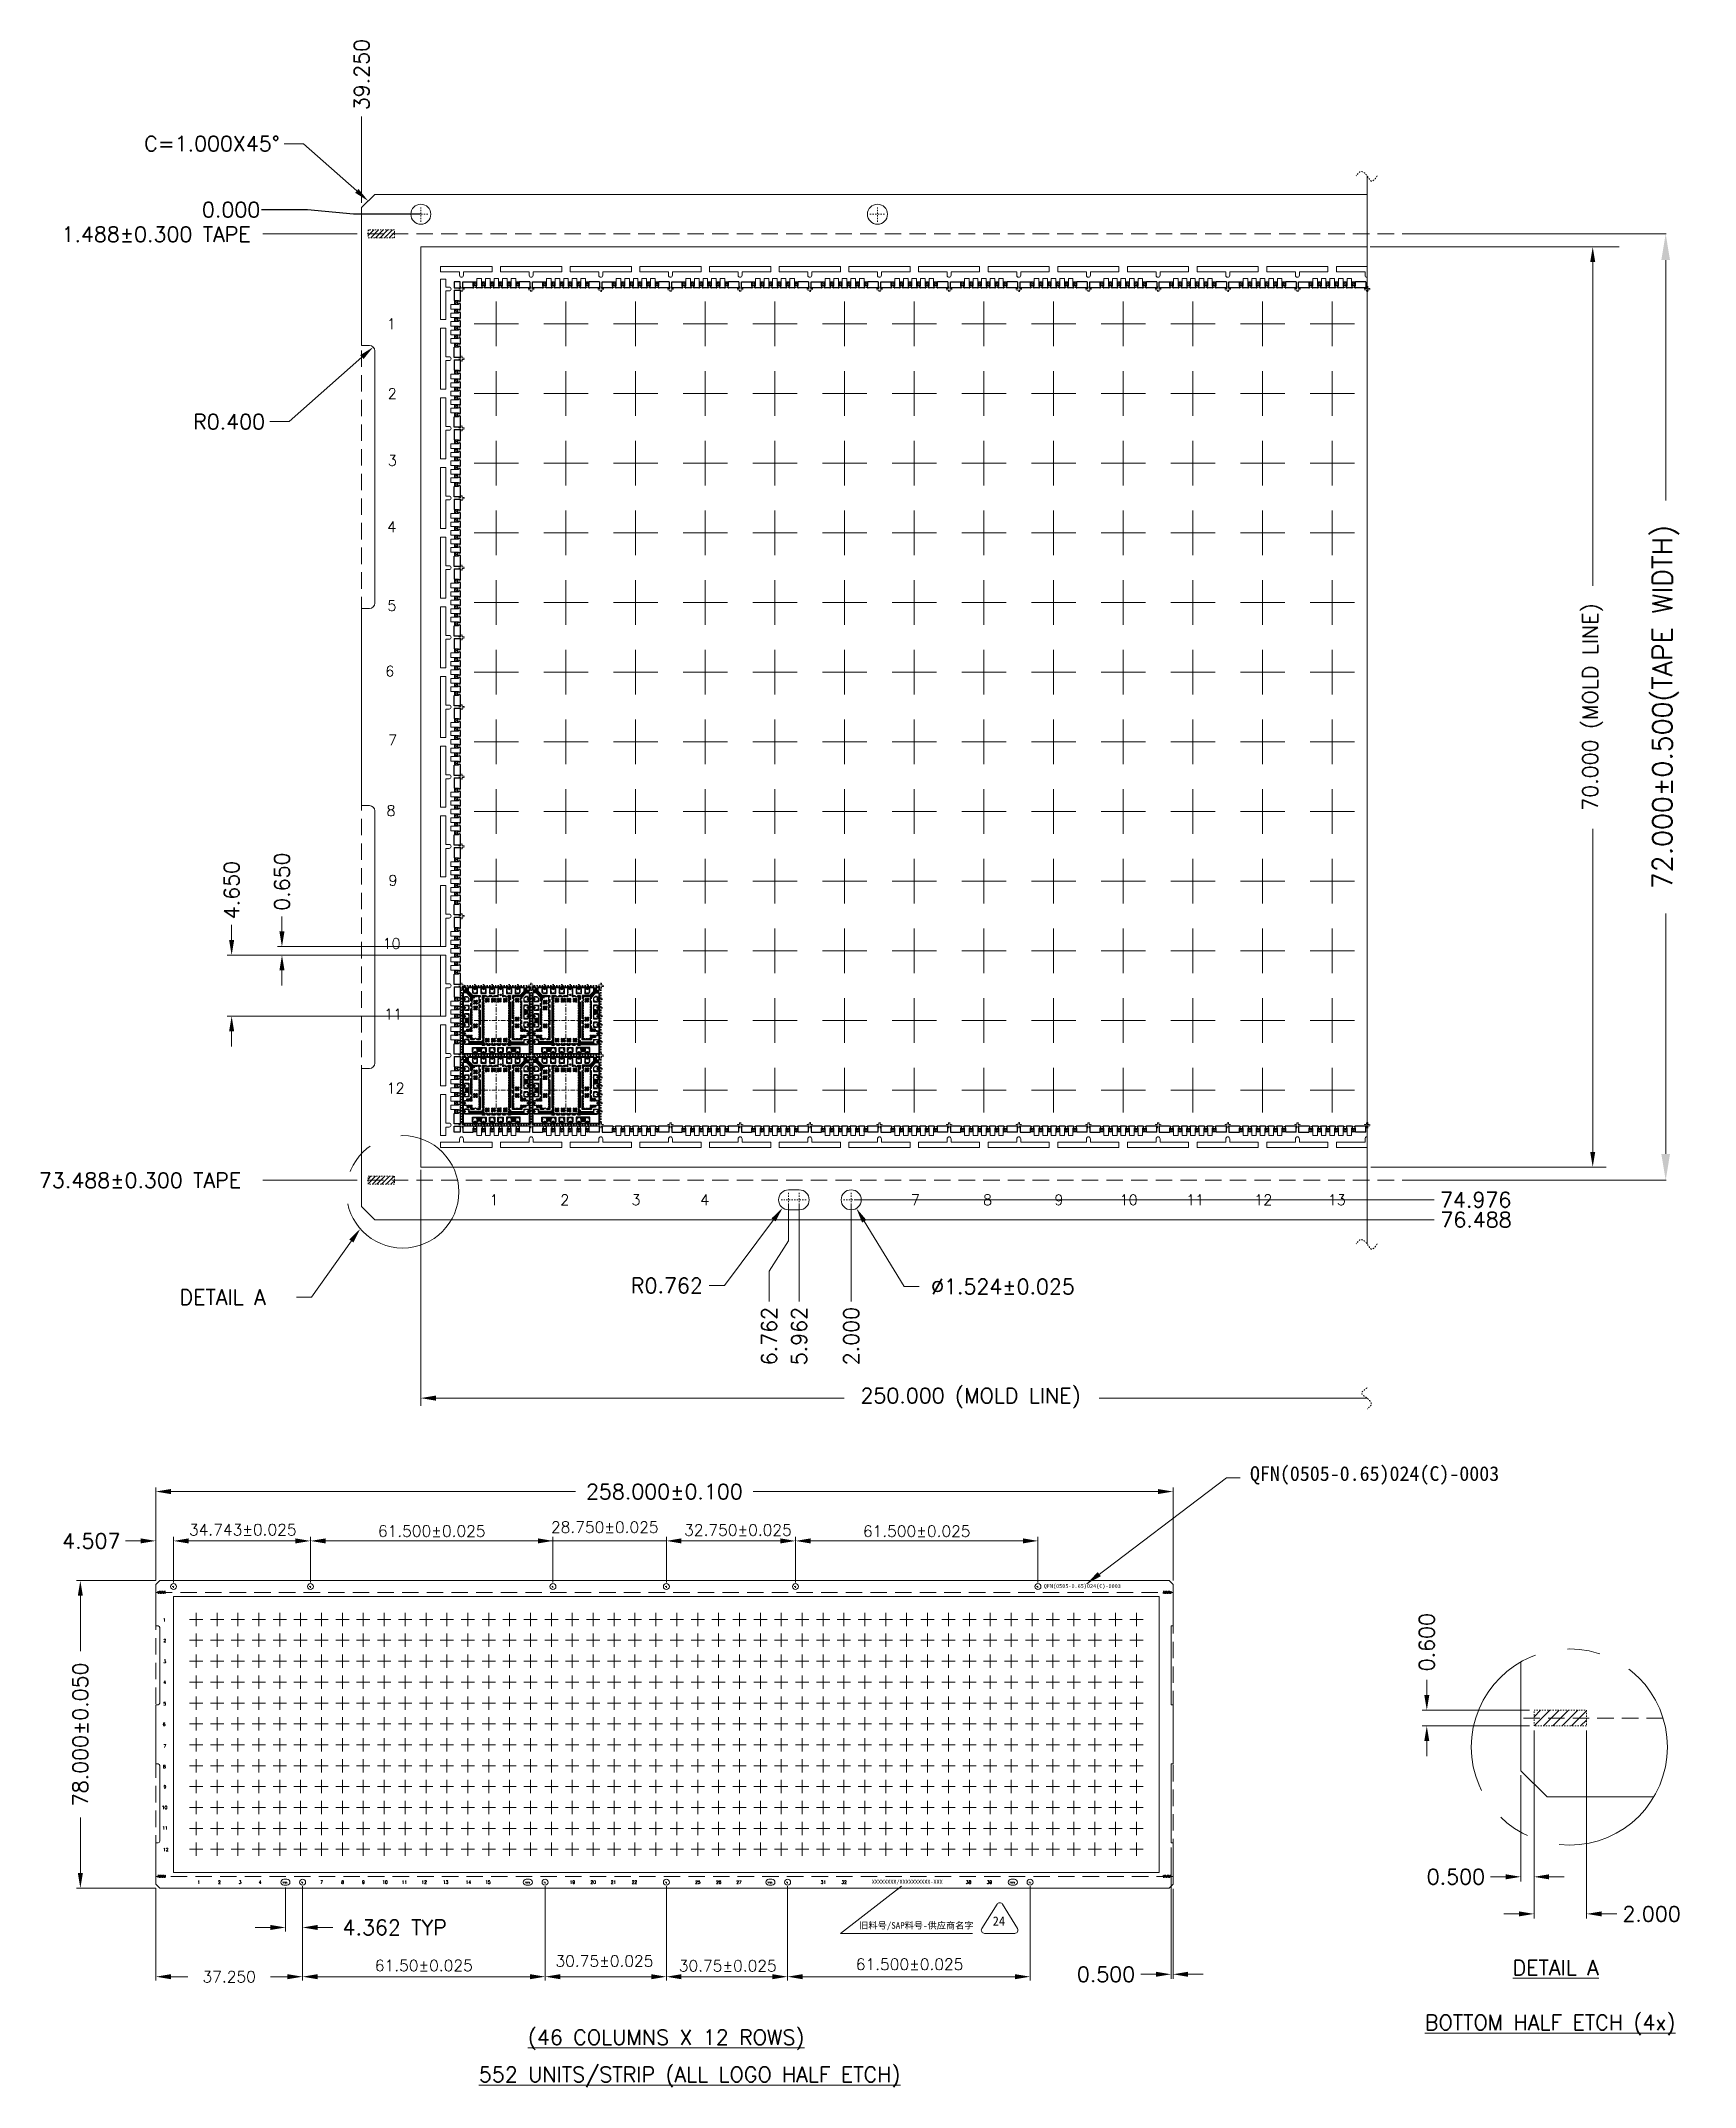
# Model space of a CAD drawing. Extents: x 2576 to 2702, y -218 to -63.
import ezdxf

# ---------------------------------------------------------------- set-up
doc = ezdxf.new("R2010")
doc.units = 0
doc.header["$LTSCALE"] = 5
doc.header["$MEASUREMENT"] = 0
doc.header["$PDMODE"] = 3
for name, pattern in [('CENTER', [2, 1.25, -0.25, 0.25, -0.25]), ('HIDDEN', [0.375, 0.25, -0.125]), ('HIDDEN2', [4.7625, 3.175, -1.5875])]:
    doc.linetypes.add(name, pattern=pattern)
doc.layers.get('0').update_dxf_attribs({"linetype": 'CONTINUOUS'})
doc.layers.get('Defpoints').update_dxf_attribs({"linetype": 'CONTINUOUS'})
for name, color, linetype in [('1', 7, 'CONTINUOUS'), ('1D', 4, 'CONTINUOUS'), ('DIM', 4, 'CONTINUOUS'), ('EACH', 4, 'CONTINUOUS'), ('ETCH', 4, 'CONTINUOUS'), ('PKG', 2, 'CONTINUOUS'), ('PLATING', 3, 'CONTINUOUS'), ('TOP-Half-E', 6, 'CONTINUOUS'), ('中心线', 1, 'CENTER')]:
    doc.layers.add(name, color=color, linetype=linetype)
doc.styles.add('SIMPLEX', font='SIMPLEX')
doc.styles.get("Standard").update_dxf_attribs({"font": 'romans.shx', "bigfont": 'bigfont.shx'})
doc.styles.add('宋体', font='SimSun.ttf')
doc.dimstyles.new('ISO-25', dxfattribs={"dimtxt": 0.13, "dimasz": 0.12, "dimexe": 0.025, "dimexo": 0.025, "dimgap": 0.025, "dimtad": 1, "dimdsep": 46, "dimtxsty": 'STANDARD', "dimcen": 2.5, "dimadec": 0, "dimazin": 0, "dimtfac": 1, "dimtmove": 0, "dimatfit": 3, "dimfxl": 1, "dimtfill": 1, "dimarcsym": 0})
doc.dimstyles.get("Standard").update_dxf_attribs({"dimscale": 0.12, "dimtxt": 1, "dimasz": 1, "dimexe": 0.3, "dimexo": 0.3, "dimgap": 0.3, "dimtad": 0, "dimdec": 3, "dimzin": 0, "dimdsep": 46, "dimtxsty": 'SIMPLEX', "dimcen": 0.5, "dimclrd": 256, "dimclre": 256, "dimclrt": 256, "dimadec": 0, "dimazin": 0, "dimtfac": 1, "dimtdec": 3, "dimtofl": 0, "dimtmove": 0, "dimatfit": 0, "dimfxl": 1, "dimtolj": 1, "dimtzin": 0, "dimlwd": -1, "dimlwe": -1, "dimarcsym": 0})
doc.dimstyles.new('tapp', dxfattribs={"dimtxt": 1.15, "dimasz": 1.75, "dimexe": 0.5, "dimexo": 0.5, "dimgap": 0.2, "dimtad": 0, "dimdec": 3, "dimzin": 0, "dimdsep": 46, "dimtxsty": 'SIMPLEX', "dimcen": 0, "dimdle": 3.5, "dimclrd": 256, "dimclre": 256, "dimclrt": 256, "dimazin": 0, "dimtfac": 0.6, "dimtdec": 3, "dimtofl": 0, "dimtmove": 0, "dimatfit": 3, "dimfxl": 1, "dimtolj": 1, "dimtzin": 0, "dimarcsym": 0})
pattern_1 = [(225, (-45.3481, -192.949), (0.0441941738, -0.0441941738), [])]
pattern_2 = [(225, (-40.0481, -192.949), (0.0441941738, -0.0441941738), [])]
pattern_3 = [(225, (-40.0481, -187.649), (0.0441941738, -0.0441941738), [])]
pattern_4 = [(225, (-45.3481, -187.649), (0.0441941738, -0.0441941738), [])]

msp = doc.modelspace()

# ---------------------------------------------------------------- texts
at = {"layer": 'DIM', "lineweight": 0, "style": 'SIMPLEX'}
msp.add_text('DETAIL A', height=1.15, dxfattribs=at).set_placement((2586.8802, -158.8209, -0.0325))
at = {"layer": 'DIM', "color": 1, "lineweight": 0, "style": 'SIMPLEX'}
msp.add_text('%%U(46 COLUMNS X 12 ROWS)', height=1.15, dxfattribs=at).set_placement((2613.3832, -215.1182, -0.0376))
at = {"layer": 'DIM', "lineweight": 0, "char_height": 1.15, "attachment_point": 5, "rotation": 90, "style": 'SIMPLEX'}
for s, insert in [('\\A1;39.250', (2600.729, -65.2394, -0.0325)), ('70.000 (MOLD LINE)', (2694.3991, -113.3495, -0.0325)), ('\\A1;4.650', (2590.84, -127.2795, -0.0325)), ('\\A1;0.650', (2594.668, -126.6295, -0.0325)), ('\\A1;6.762', (2631.7353, -161.2076, -0.0325)), ('\\A1;5.962', (2634.017, -161.2076, -0.0325)), ('\\A1;2.000', (2637.979, -161.2076, -0.0325)), ('\\A1;0.600', (2681.7747, -184.4903, -0.0325)), ('78.000±0.050', (2579.3285, -191.5028, -0.0325))]:
    msp.add_mtext(s, dxfattribs=dict(at, insert=insert))
at = {"layer": 'DIM', "lineweight": 0, "style": 'SIMPLEX'}
for s, insert, char_height, width, attachment_point in [('C=1.000X45°', (2594.4879, -69.9136, -0.0325), 1.15, 17.572, 3), ('\\A1;R0.400', (2593.3806, -92.2223, -0.0325), 1.15, 0.785008, 9), ('{\\fSimSun|b0|i0|c134|p2;\\C4;XXXXXXXX/XXXXXXXXXX-XXX}', (2642.2442, -202.7492, -0.0325), 0.3, 11.485466, 5)]:
    msp.add_mtext(s, dxfattribs=dict(at, insert=insert, char_height=char_height, width=width, attachment_point=attachment_point))
at = {"layer": 'DIM', "color": 6, "lineweight": 0, "attachment_point": 5}
for s, insert, char_height, style in [('1.488±0.300 TAPE', (2585.0911, -77.3888, -0.0325), 1.15, 'SIMPLEX'), ('73.488±0.300 TAPE', (2583.8696, -149.3495, -0.0325), 1.15, 'SIMPLEX'), ('{\\fSimSun|b0|i0|c134|p2;QFN(0505-0.65)024(C)-0003}', (2677.8015, -171.8111, -0.0325), 1.115046, 'SIMPLEX'), ('QFN(0505-0.65)024(C)-0003', (2655.5614, -180.2564, -0.0325), 0.3, '宋体')]:
    msp.add_mtext(s, dxfattribs=dict(at, insert=insert, char_height=char_height, style=style))
at = {"layer": 'DIM', "color": 1, "lineweight": 0, "attachment_point": 5}
for s, insert, char_height in [('{\\Fsimplex|c134;1}', (2602.9841, -84.1995, -0.0325), 0.8), ('{\\Fsimplex|c134;2}', (2603.0594, -89.5135, -0.0325), 0.8), ('{\\Fsimplex|c134;3}', (2603.0685, -94.5998, -0.0325), 0.8), ('{\\Fsimplex|c134;4}', (2603.0239, -99.6419, -0.0325), 0.8), ('{\\Fsimplex|c134;5}', (2603.035, -105.6395, -0.0325), 0.8), ('{\\Fsimplex|c134;6}', (2602.8768, -110.622, -0.0325), 0.8), ('{\\Fsimplex|c134;7}', (2603.0903, -115.8587, -0.0325), 0.8), ('{\\Fsimplex|c134;8}', (2602.9638, -121.2357, -0.0325), 0.8), ('{\\Fsimplex|c134;9}', (2603.1184, -126.5327, -0.0325), 0.8), ('{\\Fsimplex|c134;10}', (2603.0068, -131.3393, -0.0325), 0.8), ('{\\Fsimplex|c134;11}', (2603.14, -136.7076, -0.0325), 0.8), ('{\\Fsimplex|c134;12}', (2603.3158, -142.3492, -0.0325), 0.8), ('{\\Fsimplex|c134;1}', (2610.7973, -150.8375, -0.0821), 0.8), ('{\\Fsimplex|c134;2}', (2616.1881, -150.8375, -0.0325), 0.8), ('{\\Fsimplex|c134;3}', (2621.6044, -150.8375, -0.0325), 0.8), ('{\\Fsimplex|c134;4}', (2626.8406, -150.8375, -0.0325), 0.8), ('{\\Fsimplex|c134;7}', (2642.8625, -150.8375, -0.0325), 0.8), ('{\\Fsimplex|c134;8}', (2648.3551, -150.8375, -0.0325), 0.8), ('{\\Fsimplex|c134;9}', (2653.7831, -150.8375, -0.0325), 0.8), ('{\\Fsimplex|c134;10}', (2659.0886, -150.8375, -0.0325), 0.8), ('{\\Fsimplex|c134;11}', (2664.1492, -150.8375, -0.0325), 0.8), ('{\\Fsimplex|c134;12}', (2669.3323, -150.8375, -0.0325), 0.8), ('{\\Fsimplex|c134;13}', (2674.9235, -150.8375, -0.0325), 0.8), ('{\\Fsimplex|c134;1}', (2585.7293, -182.8025, -0.035), 0.24), ('{\\Fsimplex|c134;2}', (2585.7512, -184.3775, -0.035), 0.24), ('{\\Fsimplex|c134;3}', (2585.7539, -185.9518, -0.035), 0.24), ('{\\Fsimplex|c134;4}', (2585.7408, -187.5412, -0.035), 0.24), ('{\\Fsimplex|c134;5}', (2585.7441, -189.1691, -0.035), 0.24), ('{\\Fsimplex|c134;6}', (2585.698, -190.7411, -0.035), 0.24), ('{\\Fsimplex|c134;7}', (2585.7602, -192.3872, -0.035), 0.24), ('{\\Fsimplex|c134;8}', (2585.7233, -193.9543, -0.035), 0.24), ('{\\Fsimplex|c134;9}', (2585.7684, -195.4979, -0.035), 0.24), ('{\\Fsimplex|c134;10}', (2585.7359, -197.0628, -0.035), 0.24), ('{\\Fsimplex|c134;11}', (2585.7747, -198.6273, -0.035), 0.24), ('{\\Fsimplex|c134;12}', (2585.8259, -200.2715, -0.035), 0.24), ('{\\Fsimplex|c134;1}', (2588.3376, -202.7492, -0.047), 0.24), ('{\\Fsimplex|c134;2}', (2589.9086, -202.7492, -0.0325), 0.24), ('{\\Fsimplex|c134;3}', (2591.4871, -202.7492, -0.0325), 0.24), ('{\\Fsimplex|c134;4}', (2593.0131, -202.7492, -0.0325), 0.24), ('{\\Fsimplex|c134;7}', (2597.693, -202.7492, -0.0325), 0.24), ('{\\Fsimplex|c134;8}', (2599.283, -202.7492, -0.0325), 0.24), ('{\\Fsimplex|c134;9}', (2600.8649, -202.7492, -0.0325), 0.24), ('{\\Fsimplex|c134;10}', (2602.5042, -202.7492, -0.0325), 0.24), ('{\\Fsimplex|c134;11}', (2603.979, -202.7492, -0.0325), 0.24), ('{\\Fsimplex|c134;12}', (2605.4895, -202.7492, -0.0325), 0.24), ('{\\Fsimplex|c134;13}', (2607.1189, -202.7492, -0.0325), 0.24), ('{\\Fsimplex|c134;14}', (2608.8642, -202.7492, -0.0325), 0.24), ('{\\Fsimplex|c134;15}', (2610.339, -202.7492, -0.0325), 0.24), ('{\\Fsimplex|c134;19}', (2616.7661, -202.7492, -0.0325), 0.24), ('{\\Fsimplex|c134;20}', (2618.348, -202.7492, -0.0325), 0.24), ('{\\Fsimplex|c134;21}', (2619.8942, -202.7492, -0.0325), 0.24), ('{\\Fsimplex|c134;22}', (2621.4923, -202.7492, -0.0325), 0.24), ('{\\Fsimplex|c134;25}', (2626.313, -202.7492, -0.0325), 0.233143), ('{\\Fsimplex|c134;26}', (2627.8949, -202.7492, -0.0325), 0.233143), ('{\\Fsimplex|c134;27}', (2629.441, -202.7492, -0.0325), 0.233143), ('{\\Fsimplex|c134;31}', (2635.8606, -202.7492, -0.0325), 0.24), ('{\\Fsimplex|c134;32}', (2637.4363, -202.7492, -0.0325), 0.24), ('{\\Fsimplex|c134;38}', (2646.907, -202.7492, -0.0325), 0.24), ('{\\Fsimplex|c134;39}', (2648.497, -202.7492, -0.0325), 0.24)]:
    msp.add_mtext(s, dxfattribs=dict(at, insert=insert, char_height=char_height))
at = {"layer": 'DIM', "lineweight": 0, "attachment_point": 5, "style": 'SIMPLEX'}
for s, insert, char_height in [('\\A1;74.976', (2685.4918, -150.8375, -0.0325), 1.15), ('\\A1;76.488', (2685.5192, -152.3495, -0.0325), 1.15), ('\\A1;R0.762', (2623.9587, -157.3562, -0.0325), 1.15), ('\\A1;∅1.524±0.025', (2649.5257, -157.4354, -0.0325), 1.15), ('250.000 (MOLD LINE)', (2647.062, -165.9225, -0.0325), 1.15), ('258.000±0.100', (2623.7648, -173.0317, -0.0325), 1.15), ('61.500±0.025', (2606.0648, -176.0387, -0.0325), 0.860438), ('28.750±0.025', (2619.2325, -175.7425, -0.0325), 0.860438), ('32.750±0.025', (2629.3646, -175.9578, -0.0325), 0.860438), ('61.500±0.025', (2642.9648, -176.0478, -0.0325), 0.860438), ('4.507', (2580.1648, -176.785, -0.0325), 1.15), ('\\A1;0.500', (2683.9863, -202.34, -0.0325), 1.15), ('\\A1;2.000', (2698.8763, -205.1602, -0.0325), 1.15), ('4.362 TYP', (2603.2482, -206.1926, -0.0325), 1.15), ('30.75±0.025', (2619.2067, -208.7434, -0.0325), 0.860438), ('61.500±0.025', (2642.4237, -208.9949, -0.0325), 0.860438), ('37.250', (2590.6523, -209.9379, -0.0325), 0.86044), ('61.50±0.025', (2605.4648, -209.0885, -0.0325), 0.860438), ('30.75±0.025', (2628.5866, -209.1081, -0.0325), 0.860438), ('\\A1;0.500', (2657.3698, -209.7527, -0.0325), 1.15), ('{\\LDETAIL A}', (2691.5857, -209.2566, -0.0515), 1.15), ('{\\LBOTTOM HALF ETCH (4x)}', (2691.1648, -213.6101, -0.0515), 1.15), ('{\\Fromans,bigfont|c0;\\L552\\Fromans,bigfont|c128; UNITS/STRIP (ALL LOGO HALF ETCH)}', (2625.6938, -217.5677, -0.0096), 1.15)]:
    msp.add_mtext(s, dxfattribs=dict(at, insert=insert, char_height=char_height))
at = {"layer": 'DIM', "lineweight": 0, "insert": (2591.6894, -175.9318, -0.0325), "char_height": 0.860438, "attachment_point": 5}
msp.add_mtext('34.743±0.025', dxfattribs=at)
at = {"layer": 'DIM', "color": 4, "linetype": 'ByBlock', "lineweight": 0, "attachment_point": 5, "style": '宋体'}
for s, insert, char_height, width in [('24', (2649.2188, -205.7043, -0.0207), 0.7, 0.968274), ('旧料号/SAP料号-供应商名字', (2642.9394, -206.1004, -0.0207), 0.5, 16.428571)]:
    msp.add_mtext(s, dxfattribs=dict(at, insert=insert, char_height=char_height, width=width))

# ---------------------------------------------------------------- blocks, each defined once
blk = doc.blocks.new('*D21')
at = {"layer": 'Defpoints', "color": 0, "transparency": 16777216}
for p in [(2593.12, -75.52), (2605.24, -75.86), (2605.24, -75.86)]:
    blk.add_point(p, dxfattribs=at)
at = {"layer": 'DIM', "linetype": 'Continuous', "lineweight": -2, "transparency": 16777216}
for p, q in [((2596.62, -75.52), (2593.12, -75.52)), ((2600.12, -75.86), (2596.62, -75.52)), ((2605.21, -75.86), (2600.12, -75.86))]:
    blk.add_line(p, q, dxfattribs=at)
at = {"layer": 'DIM', "lineweight": 0, "transparency": 16777216, "insert": (2590.8, -75.52), "char_height": 1.15, "attachment_point": 5, "style": 'SIMPLEX'}
blk.add_mtext('\\A1;0.000', dxfattribs=at)
blk = doc.blocks.new('*D39')
at = {"layer": 'Defpoints', "color": 0, "transparency": 16777216}
for p in [(2681.15, -77.35), (2681.15, -149.35), (2699.95, -149.35)]:
    blk.add_point(p, dxfattribs=at)
at = {"layer": 'DIM', "color": 0, "lineweight": 0, "transparency": 16777216}
for p, q in [((2681.18, -77.35), (2699.98, -77.35)), ((2699.95, -79.35), (2699.95, -97.65)), ((2699.95, -147.35), (2699.95, -129.05)), ((2681.18, -149.35), (2699.98, -149.35))]:
    blk.add_line(p, q, dxfattribs=at)
at = {"layer": 'DIM', "color": 0, "transparency": 16777216}
for points in [[(2700.28, -79.35), (2699.62, -79.35), (2699.95, -77.35)], [(2699.62, -147.35), (2700.28, -147.35), (2699.95, -149.35)]]:
    blk.add_solid(points, dxfattribs=at)
at = {"layer": 'DIM', "color": 0, "lineweight": 0, "transparency": 16777216, "insert": (2699.95, -113.35), "char_height": 1.5, "attachment_point": 5, "rotation": 90, "bg_fill": 3, "box_fill_scale": 1.25, "bg_fill_color": 257, "bg_fill_transparency": 0}
blk.add_mtext('72.000%%P0.500(TAPE WIDTH)', dxfattribs=at)

# ---------------------------------------------------------------- dimensions: what is measured, and where the dimension line sits
at = {"layer": 'DIM', "lineweight": 0}
dim = msp.add_ordinate_dim(feature_location=(2605.2360361932, -75.8614534474, -0.0616063831), offset=(-12.1118135709, 0.3403265931), dtype=0, origin=(2605.2360361932, -75.8614534474, -0.0616063831), dimstyle='tapp', override={"dimexo": 0.025, "dimgap": 0.025}, dxfattribs=at)
dim.commit()
dim.dimension.update_dxf_attribs({"geometry": '*D21', "text_midpoint": (2590.7992226222, -75.5211268542, -0.0616063831)})

# ---------------------------------------------------------------- hatches: boundary and pattern name
at = {"layer": 'EACH', "lineweight": 0}
h = msp.add_hatch(dxfattribs=at)
h.set_pattern_fill('ANSI31', color=256, scale=2, style=0)
h.set_pattern_definition([(45, (2639.97904, -75.86145), (-0.1767767, 0.1767767), [])])
h.paths.add_polyline_path([(2601.229, -77.0495), (2601.229, -77.6495), (2603.229, -77.6495), (2603.229, -77.0495)])
h.paths.add_polyline_path([(2601.229, -149.6495), (2601.229, -149.0495), (2603.229, -149.0495), (2603.229, -149.6495)])
h = msp.add_hatch(dxfattribs=at)
h.set_pattern_fill('ANSI31', color=256, scale=0.6, style=0)
h.set_pattern_definition([(45, (2305.64479, -180.929205), (-0.053033009, 0.053033009), [])])
h.paths.add_polyline_path([(2585.2148, -180.6128), (2585.2148, -180.7928), (2585.8148, -180.7928), (2585.8148, -180.6128)])
h.paths.add_polyline_path([(2585.2148, -202.3928), (2585.2148, -202.2128), (2585.8148, -202.2128), (2585.8148, -202.3928)])
h.paths.add_polyline_path([(2662.3148, -202.3928), (2662.3148, -202.2128), (2661.7148, -202.2128), (2661.7148, -202.3928)])
h.paths.add_polyline_path([(2662.3148, -180.6128), (2662.3148, -180.7928), (2661.7148, -180.7928), (2661.7148, -180.6128)])
h = msp.add_hatch(dxfattribs=at)
h.set_pattern_fill('ANSI31', color=256, scale=4, style=0)
h.set_pattern_definition([(45, (2169.84955, -106.38376), (-0.3535534, 0.3535534), [])])
h.paths.add_polyline_path([(2689.9313, -190.8648), (2689.9313, -189.6648), (2693.9313, -189.6648), (2693.9313, -190.8648)])
at = {"layer": 'ETCH'}
h = msp.add_hatch(dxfattribs=at)
h.set_pattern_fill('ANSI31', color=256, scale=0.5, angle=180)
h.set_pattern_definition(pattern_4)
h.paths.add_polyline_path([(2608.479, -134.8795), (2608.659, -134.8795), (2608.659, -134.6995), (2608.859, -134.6995), (2608.859, -134.9571), (2609.1814, -135.2995), (2609.744, -135.2995), (2609.744, -135.3995, 0.41421356), (2609.644, -135.4995), (2609.644, -135.3995), (2609.394, -135.3995), (2609.2623, -135.5312), (2609.1115, -135.3711), (2609.0387, -135.4396), (2608.6995, -135.0795), (2608.479, -135.0795)])
h.paths.add_polyline_path([(2609.494, -138.6745), (2609.744, -138.6745), (2609.744, -137.698, -0.41421356), (2609.644, -137.598), (2609.644, -138.5745), (2609.394, -138.5745, -0.41421356)])
h.paths.add_polyline_path([(2608.529, -138.2795), (2608.579, -138.3245), (2609.144, -138.3245), (2609.144, -138.5745), (2609.394, -138.5745, 0.41421356), (2609.294, -138.6745), (2609.044, -138.6745), (2609.044, -138.6495, 0.41421356), (2608.894, -138.4995), (2608.729, -138.4995), (2608.729, -138.3745), (2608.579, -138.3745)])
h.paths.add_polyline_path([(2608.529, -138.0695), (2608.579, -137.9745), (2608.729, -137.9745), (2608.729, -137.8495), (2608.894, -137.8495, 0.41421356), (2609.044, -137.6995), (2609.044, -137.698, 0.41421356), (2609.144, -137.598), (2609.144, -138.0245), (2608.579, -138.0245)])
h.paths.add_polyline_path([(2609.644, -137.598), (2609.644, -136.2995, 0.41421356), (2609.744, -136.3995), (2609.744, -137.498, 0.41421356)])
h.paths.add_polyline_path([(2609.044, -137.498, -0.41421356), (2609.144, -137.598), (2609.144, -136.8987), (2609.044, -136.8987)])
h.paths.add_polyline_path([(2609.044, -135.4453), (2609.044, -135.6495), (2609.144, -135.6495), (2609.2623, -135.5312), (2609.1115, -135.3711), (2609.0387, -135.4396)])
h.paths.add_polyline_path([(2609.044, -136.8987), (2609.144, -136.8987), (2609.144, -136.4822), (2609.044, -136.4822)])
h.paths.add_polyline_path([(2609.644, -135.4995, 0.41421356), (2609.744, -135.5995), (2609.744, -135.7995, 0.41421356), (2609.644, -135.8995)])
h.paths.add_polyline_path([(2609.644, -135.8995, 0.41421356), (2609.744, -135.9995), (2609.744, -136.1995, 0.41421356), (2609.644, -136.2995)])
h.paths.add_polyline_path([(2609.044, -136.0995), (2609.144, -136.0995), (2609.144, -135.8995), (2609.044, -135.8995)])
h.paths.add_polyline_path([(2609.044, -136.2995), (2609.144, -136.2995), (2609.144, -136.0995), (2609.044, -136.0995, -1)])
h.paths.add_polyline_path([(2609.044, -136.4822), (2609.144, -136.4822), (2609.144, -136.2995), (2609.044, -136.2995)])
h.paths.add_polyline_path([(2609.044, -135.8995, 0.41421356), (2609.144, -135.7995), (2609.144, -135.8995)])
h.paths.add_polyline_path([(2609.144, -135.6995), (2609.044, -135.6995, -0.41421356), (2609.144, -135.7995)])
h.paths.add_polyline_path([(2609.044, -135.6995), (2609.144, -135.6995), (2609.144, -135.6495), (2609.044, -135.6495)])
h = msp.add_hatch(dxfattribs=at)
h.set_pattern_fill('ANSI31', color=256, scale=0.5, angle=180)
h.set_pattern_definition(pattern_4)
h.paths.add_polyline_path([(2608.529, -138.9295), (2608.579, -138.9745), (2608.729, -138.9745, 1), (2608.729, -138.6745), (2608.579, -138.6745), (2608.529, -138.7195), (2608.579, -138.6495), (2608.894, -138.6495), (2608.894, -138.8245), (2609.894, -138.8245), (2609.894, -138.7245, 1), (2609.894, -138.5245), (2609.894, -135.7995, 1), (2609.894, -135.5995), (2609.894, -135.2995), (2610.229, -135.2995, 0.41421356), (2610.329, -135.3995), (2610.044, -135.3995), (2610.044, -138.9495), (2611.914, -138.9495), (2611.914, -135.3995), (2611.784, -135.3995, 0.41421356), (2611.884, -135.2995), (2612.064, -135.2995), (2612.064, -135.5995, 1), (2612.064, -135.7995), (2612.064, -138.5245, 1), (2612.064, -138.7245), (2612.064, -138.8245), (2613.064, -138.8245), (2613.064, -138.6495), (2613.379, -138.6495), (2613.429, -138.7195), (2613.379, -138.6745), (2613.229, -138.6745, 1), (2613.229, -138.9745), (2613.379, -138.9745), (2613.429, -138.9295), (2613.379, -139.0245), (2612.064, -139.0245), (2612.064, -139.0995), (2611.879, -139.0995, 1), (2611.679, -139.0995), (2611.479, -139.0995, 1), (2611.279, -139.0995), (2611.079, -139.0995, 1), (2610.879, -139.0995), (2610.679, -139.0995, 1), (2610.479, -139.0995), (2610.279, -139.0995, 1), (2610.079, -139.0995), (2609.894, -139.0995), (2609.894, -139.0245), (2608.579, -139.0245)])
h.paths.add_polyline_path([(2611.754, -139.2495), (2611.754, -139.5995), (2611.849, -139.6495), (2611.804, -139.5995), (2611.804, -139.4495, -1), (2612.104, -139.4495), (2612.104, -139.5995), (2612.059, -139.6495), (2612.154, -139.5995), (2612.154, -139.5645), (2612.404, -139.5645), (2612.404, -139.5995), (2612.499, -139.6495), (2612.454, -139.5995), (2612.454, -139.4495, -1), (2612.754, -139.4495), (2612.754, -139.5995), (2612.709, -139.6495), (2612.804, -139.5995), (2612.804, -139.2495)])
h.paths.add_polyline_path([(2609.154, -139.5995), (2609.249, -139.6495), (2609.204, -139.5995), (2609.204, -139.4495, -1), (2609.504, -139.4495), (2609.504, -139.5995), (2609.459, -139.6495), (2609.554, -139.5995), (2609.554, -139.5645), (2609.804, -139.5645), (2609.804, -139.5995), (2609.899, -139.6495), (2609.854, -139.5995), (2609.854, -139.4495, -1), (2610.154, -139.4495), (2610.154, -139.5995), (2610.109, -139.6495), (2610.204, -139.5995), (2610.204, -139.2495), (2609.154, -139.2495)])
h.paths.add_polyline_path([(2613.064, -136.0245), (2613.064, -137.0745), (2613.379, -137.0745), (2613.429, -136.9795), (2613.379, -137.0245), (2613.229, -137.0245, -1), (2613.229, -136.7245), (2613.379, -136.7245), (2613.429, -136.7695), (2613.379, -136.6745), (2613.344, -136.6745), (2613.344, -136.4245), (2613.379, -136.4245), (2613.429, -136.3295), (2613.379, -136.3745), (2613.229, -136.3745, -1), (2613.229, -136.0745), (2613.379, -136.0745), (2613.429, -136.1195), (2613.379, -136.0245)])
h.paths.add_polyline_path([(2608.529, -136.7695), (2608.579, -136.6745), (2608.894, -136.6745), (2608.894, -137.6995), (2608.579, -137.6995), (2608.529, -137.6295), (2608.579, -137.6745), (2608.729, -137.6745, 1), (2608.729, -137.3745), (2608.579, -137.3745), (2608.529, -137.4195), (2608.579, -137.3245), (2608.614, -137.3245), (2608.614, -137.0745), (2608.579, -137.0745), (2608.529, -136.9795), (2608.579, -137.0245), (2608.729, -137.0245, 1), (2608.729, -136.7245), (2608.579, -136.7245)])
h.paths.add_polyline_path([(2611.154, -135.3995), (2611.154, -134.7995), (2611.199, -134.7495), (2611.104, -134.7995), (2611.104, -135.2995), (2610.829, -135.2995, -0.41421356), (2610.729, -135.3995)])
h.paths.add_polyline_path([(2611.409, -134.7495), (2611.504, -134.7995), (2611.504, -135.2995), (2611.684, -135.2995, 0.41421356), (2611.784, -135.3995), (2611.454, -135.3995), (2611.454, -134.7995)])
h.paths.add_polyline_path([(2609.154, -134.7995), (2609.154, -135.0516), (2609.2462, -135.1495), (2609.554, -135.1495), (2609.554, -134.7995), (2609.459, -134.7495), (2609.504, -134.7995), (2609.504, -134.9495, -1), (2609.204, -134.9495), (2609.204, -134.7995), (2609.249, -134.7495)])
h.paths.add_polyline_path([(2611.754, -134.7995), (2611.754, -135.1495), (2612.154, -135.1495), (2612.154, -134.7995), (2612.059, -134.7495), (2612.104, -134.7995), (2612.104, -134.9495, -1), (2611.804, -134.9495), (2611.804, -134.7995), (2611.849, -134.7495)])
h.paths.add_polyline_path([(2611.104, -139.5995), (2611.199, -139.6495), (2611.154, -139.5995), (2611.154, -139.4495, -1), (2611.454, -139.4495), (2611.454, -139.5995), (2611.409, -139.6495), (2611.504, -139.5995), (2611.504, -139.2495), (2611.104, -139.2495)])
h.paths.add_polyline_path([(2610.454, -139.5995), (2610.549, -139.6495), (2610.504, -139.5995), (2610.504, -139.4495, -1), (2610.804, -139.4495), (2610.804, -139.5995), (2610.759, -139.6495), (2610.854, -139.5995), (2610.854, -139.2495), (2610.454, -139.2495)])
h.paths.add_polyline_path([(2609.804, -134.7995), (2609.804, -135.1495), (2610.204, -135.1495), (2610.204, -134.7995), (2610.109, -134.7495), (2610.154, -134.7995), (2610.154, -134.9495, -1), (2609.854, -134.9495), (2609.854, -134.7995), (2609.899, -134.7495)])
h.paths.add_polyline_path([(2610.454, -134.7995), (2610.454, -135.1495), (2610.854, -135.1495), (2610.854, -134.7995), (2610.759, -134.7495), (2610.804, -134.7995), (2610.804, -134.9495, -1), (2610.504, -134.9495), (2610.504, -134.7995), (2610.549, -134.7495)])
h.paths.add_polyline_path([(2612.404, -134.7995), (2612.404, -135.1495), (2612.7119, -135.1495), (2612.804, -135.0516), (2612.804, -134.7995), (2612.709, -134.7495), (2612.754, -134.7995), (2612.754, -134.9495, -1), (2612.454, -134.9495), (2612.454, -134.7995), (2612.499, -134.7495)])
h.paths.add_polyline_path([(2608.529, -136.1195), (2608.579, -136.0245), (2608.894, -136.0245), (2608.894, -136.4245), (2608.579, -136.4245), (2608.529, -136.3295), (2608.579, -136.3745), (2608.729, -136.3745, 1), (2608.729, -136.0745), (2608.579, -136.0745)])
h.paths.add_polyline_path([(2613.064, -135.5048), (2613.064, -135.7745), (2613.379, -135.7745), (2613.429, -135.6795), (2613.379, -135.7245), (2613.229, -135.7245, -1), (2613.229, -135.4245), (2613.379, -135.4245), (2613.429, -135.4695), (2613.379, -135.3745), (2613.1868, -135.3745)])
h.paths.add_polyline_path([(2608.529, -135.4695), (2608.579, -135.3745), (2608.7713, -135.3745), (2608.894, -135.5048), (2608.894, -135.7745), (2608.579, -135.7745), (2608.529, -135.6795), (2608.579, -135.7245), (2608.729, -135.7245, 1), (2608.729, -135.4245), (2608.579, -135.4245)])
h.paths.add_polyline_path([(2613.064, -137.3245), (2613.064, -137.6995), (2613.379, -137.6995), (2613.429, -137.6295), (2613.379, -137.6745), (2613.229, -137.6745, -1), (2613.229, -137.3745), (2613.379, -137.3745), (2613.429, -137.4195), (2613.379, -137.3245)])
h.paths.add_polyline_path([(2610.729, -135.3995, -0.41421356), (2610.629, -135.2995), (2610.429, -135.2995, -0.41421356), (2610.329, -135.3995)])
h.paths.add_polyline_path([(2612.914, -135.4453), (2613.2586, -135.0795)])
h = msp.add_hatch(dxfattribs=at)
h.set_pattern_fill('ANSI31', color=256, scale=0.5, angle=180)
h.set_pattern_definition(pattern_4)
h.paths.add_polyline_path([(2612.214, -137.6328, 0.41421356), (2612.314, -137.5328), (2612.314, -138.5745), (2612.814, -138.5745), (2612.814, -138.3245), (2613.379, -138.3245), (2613.429, -138.2795), (2613.379, -138.3745), (2613.229, -138.3745), (2613.229, -138.4995), (2613.064, -138.4995, 0.41421356), (2612.914, -138.6495), (2612.914, -138.6745), (2612.214, -138.6745)])
h.paths.add_polyline_path([(2613.099, -134.6995), (2613.299, -134.6995), (2613.299, -134.8795), (2613.479, -134.8795), (2613.479, -135.0795), (2613.2586, -135.0795), (2612.914, -135.4453), (2612.914, -135.5203, 0.41420677), (2612.814, -135.6203, 0.0000116), (2612.814, -135.6203), (2612.814, -135.6203), (2612.814, -135.3995), (2612.314, -135.3995), (2612.314, -135.6203, 0.41421356), (2612.214, -135.5203), (2612.214, -135.2995), (2612.7767, -135.2995), (2613.099, -134.9571)])
h.paths.add_polyline_path([(2612.814, -138.0245), (2613.379, -138.0245), (2613.429, -138.0695), (2613.379, -137.9745), (2613.229, -137.9745), (2613.229, -137.8495), (2613.064, -137.8495, -0.41421356), (2612.914, -137.6995), (2612.914, -137.6328, -0.41421356), (2612.814, -137.5328)])
h.paths.add_polyline_path([(2612.314, -135.6203, -0.41421356), (2612.214, -135.7203), (2612.214, -137.0328, -0.41421356), (2612.314, -137.1328)])
h.paths.add_polyline_path([(2612.914, -137.0328), (2612.914, -135.7203, -0.41420677), (2612.814, -135.6203), (2612.814, -137.1328, -0.41421356)])
h.paths.add_polyline_path([(2612.214, -137.2328), (2612.214, -137.4328, -0.41421356), (2612.314, -137.5328), (2612.314, -137.1328, -0.41421356)])
h.paths.add_polyline_path([(2612.914, -137.4328), (2612.914, -137.2328, -0.41421356), (2612.814, -137.1328), (2612.814, -137.5328, -0.41421356)])
h = msp.add_hatch(dxfattribs=at)
h.set_pattern_fill('ANSI31', color=256, scale=0.5, angle=180)
h.set_pattern_definition(pattern_3)
h.paths.add_polyline_path([(2613.779, -134.8795), (2613.959, -134.8795), (2613.959, -134.6995), (2614.159, -134.6995), (2614.159, -134.9571), (2614.4814, -135.2995), (2615.044, -135.2995), (2615.044, -135.3995, 0.41421356), (2614.944, -135.4995), (2614.944, -135.3995), (2614.694, -135.3995), (2614.5623, -135.5312), (2614.4115, -135.3711), (2614.3387, -135.4396), (2613.9995, -135.0795), (2613.779, -135.0795)])
h.paths.add_polyline_path([(2614.794, -138.6745), (2615.044, -138.6745), (2615.044, -137.698, -0.41421356), (2614.944, -137.598), (2614.944, -138.5745), (2614.694, -138.5745, -0.41421356)])
h.paths.add_polyline_path([(2613.829, -138.2795), (2613.879, -138.3245), (2614.444, -138.3245), (2614.444, -138.5745), (2614.694, -138.5745, 0.41421356), (2614.594, -138.6745), (2614.344, -138.6745), (2614.344, -138.6495, 0.41421356), (2614.194, -138.4995), (2614.029, -138.4995), (2614.029, -138.3745), (2613.879, -138.3745)])
h.paths.add_polyline_path([(2613.829, -138.0695), (2613.879, -137.9745), (2614.029, -137.9745), (2614.029, -137.8495), (2614.194, -137.8495, 0.41421356), (2614.344, -137.6995), (2614.344, -137.698, 0.41421356), (2614.444, -137.598), (2614.444, -138.0245), (2613.879, -138.0245)])
h.paths.add_polyline_path([(2614.944, -137.598), (2614.944, -136.2995, 0.41421356), (2615.044, -136.3995), (2615.044, -137.498, 0.41421356)])
h.paths.add_polyline_path([(2614.344, -137.498, -0.41421356), (2614.444, -137.598), (2614.444, -136.8987), (2614.344, -136.8987)])
h.paths.add_polyline_path([(2614.344, -135.4453), (2614.344, -135.6495), (2614.444, -135.6495), (2614.5623, -135.5312), (2614.4115, -135.3711), (2614.3387, -135.4396)])
h.paths.add_polyline_path([(2614.344, -136.8987), (2614.444, -136.8987), (2614.444, -136.4822), (2614.344, -136.4822)])
h.paths.add_polyline_path([(2614.944, -135.4995, 0.41421356), (2615.044, -135.5995), (2615.044, -135.7995, 0.41421356), (2614.944, -135.8995)])
h.paths.add_polyline_path([(2614.944, -135.8995, 0.41421356), (2615.044, -135.9995), (2615.044, -136.1995, 0.41421356), (2614.944, -136.2995)])
h.paths.add_polyline_path([(2614.344, -136.0995), (2614.444, -136.0995), (2614.444, -135.8995), (2614.344, -135.8995)])
h.paths.add_polyline_path([(2614.344, -136.2995), (2614.444, -136.2995), (2614.444, -136.0995), (2614.344, -136.0995, -1)])
h.paths.add_polyline_path([(2614.344, -136.4822), (2614.444, -136.4822), (2614.444, -136.2995), (2614.344, -136.2995)])
h.paths.add_polyline_path([(2614.344, -135.8995, 0.41421356), (2614.444, -135.7995), (2614.444, -135.8995)])
h.paths.add_polyline_path([(2614.444, -135.6995), (2614.344, -135.6995, -0.41421356), (2614.444, -135.7995)])
h.paths.add_polyline_path([(2614.344, -135.6995), (2614.444, -135.6995), (2614.444, -135.6495), (2614.344, -135.6495)])
h = msp.add_hatch(dxfattribs=at)
h.set_pattern_fill('ANSI31', color=256, scale=0.5, angle=180)
h.set_pattern_definition(pattern_3)
h.paths.add_polyline_path([(2613.829, -138.9295), (2613.879, -138.9745), (2614.029, -138.9745, 1), (2614.029, -138.6745), (2613.879, -138.6745), (2613.829, -138.7195), (2613.879, -138.6495), (2614.194, -138.6495), (2614.194, -138.8245), (2615.194, -138.8245), (2615.194, -138.7245, 1), (2615.194, -138.5245), (2615.194, -135.7995, 1), (2615.194, -135.5995), (2615.194, -135.2995), (2615.529, -135.2995, 0.41421356), (2615.629, -135.3995), (2615.344, -135.3995), (2615.344, -138.9495), (2617.214, -138.9495), (2617.214, -135.3995), (2617.084, -135.3995, 0.41421356), (2617.184, -135.2995), (2617.364, -135.2995), (2617.364, -135.5995, 1), (2617.364, -135.7995), (2617.364, -138.5245, 1), (2617.364, -138.7245), (2617.364, -138.8245), (2618.364, -138.8245), (2618.364, -138.6495), (2618.679, -138.6495), (2618.729, -138.7195), (2618.679, -138.6745), (2618.529, -138.6745, 1), (2618.529, -138.9745), (2618.679, -138.9745), (2618.729, -138.9295), (2618.679, -139.0245), (2617.364, -139.0245), (2617.364, -139.0995), (2617.179, -139.0995, 1), (2616.979, -139.0995), (2616.779, -139.0995, 1), (2616.579, -139.0995), (2616.379, -139.0995, 1), (2616.179, -139.0995), (2615.979, -139.0995, 1), (2615.779, -139.0995), (2615.579, -139.0995, 1), (2615.379, -139.0995), (2615.194, -139.0995), (2615.194, -139.0245), (2613.879, -139.0245)])
h.paths.add_polyline_path([(2617.054, -139.2495), (2617.054, -139.5995), (2617.149, -139.6495), (2617.104, -139.5995), (2617.104, -139.4495, -1), (2617.404, -139.4495), (2617.404, -139.5995), (2617.359, -139.6495), (2617.454, -139.5995), (2617.454, -139.5645), (2617.704, -139.5645), (2617.704, -139.5995), (2617.799, -139.6495), (2617.754, -139.5995), (2617.754, -139.4495, -1), (2618.054, -139.4495), (2618.054, -139.5995), (2618.009, -139.6495), (2618.104, -139.5995), (2618.104, -139.2495)])
h.paths.add_polyline_path([(2614.454, -139.5995), (2614.549, -139.6495), (2614.504, -139.5995), (2614.504, -139.4495, -1), (2614.804, -139.4495), (2614.804, -139.5995), (2614.759, -139.6495), (2614.854, -139.5995), (2614.854, -139.5645), (2615.104, -139.5645), (2615.104, -139.5995), (2615.199, -139.6495), (2615.154, -139.5995), (2615.154, -139.4495, -1), (2615.454, -139.4495), (2615.454, -139.5995), (2615.409, -139.6495), (2615.504, -139.5995), (2615.504, -139.2495), (2614.454, -139.2495)])
h.paths.add_polyline_path([(2618.364, -136.0245), (2618.364, -137.0745), (2618.679, -137.0745), (2618.729, -136.9795), (2618.679, -137.0245), (2618.529, -137.0245, -1), (2618.529, -136.7245), (2618.679, -136.7245), (2618.729, -136.7695), (2618.679, -136.6745), (2618.644, -136.6745), (2618.644, -136.4245), (2618.679, -136.4245), (2618.729, -136.3295), (2618.679, -136.3745), (2618.529, -136.3745, -1), (2618.529, -136.0745), (2618.679, -136.0745), (2618.729, -136.1195), (2618.679, -136.0245)])
h.paths.add_polyline_path([(2613.829, -136.7695), (2613.879, -136.6745), (2614.194, -136.6745), (2614.194, -137.6995), (2613.879, -137.6995), (2613.829, -137.6295), (2613.879, -137.6745), (2614.029, -137.6745, 1), (2614.029, -137.3745), (2613.879, -137.3745), (2613.829, -137.4195), (2613.879, -137.3245), (2613.914, -137.3245), (2613.914, -137.0745), (2613.879, -137.0745), (2613.829, -136.9795), (2613.879, -137.0245), (2614.029, -137.0245, 1), (2614.029, -136.7245), (2613.879, -136.7245)])
h.paths.add_polyline_path([(2616.454, -135.3995), (2616.454, -134.7995), (2616.499, -134.7495), (2616.404, -134.7995), (2616.404, -135.2995), (2616.129, -135.2995, -0.41421356), (2616.029, -135.3995)])
h.paths.add_polyline_path([(2616.709, -134.7495), (2616.804, -134.7995), (2616.804, -135.2995), (2616.984, -135.2995, 0.41421356), (2617.084, -135.3995), (2616.754, -135.3995), (2616.754, -134.7995)])
h.paths.add_polyline_path([(2614.454, -134.7995), (2614.454, -135.0516), (2614.5462, -135.1495), (2614.854, -135.1495), (2614.854, -134.7995), (2614.759, -134.7495), (2614.804, -134.7995), (2614.804, -134.9495, -1), (2614.504, -134.9495), (2614.504, -134.7995), (2614.549, -134.7495)])
h.paths.add_polyline_path([(2617.054, -134.7995), (2617.054, -135.1495), (2617.454, -135.1495), (2617.454, -134.7995), (2617.359, -134.7495), (2617.404, -134.7995), (2617.404, -134.9495, -1), (2617.104, -134.9495), (2617.104, -134.7995), (2617.149, -134.7495)])
h.paths.add_polyline_path([(2616.404, -139.5995), (2616.499, -139.6495), (2616.454, -139.5995), (2616.454, -139.4495, -1), (2616.754, -139.4495), (2616.754, -139.5995), (2616.709, -139.6495), (2616.804, -139.5995), (2616.804, -139.2495), (2616.404, -139.2495)])
h.paths.add_polyline_path([(2615.754, -139.5995), (2615.849, -139.6495), (2615.804, -139.5995), (2615.804, -139.4495, -1), (2616.104, -139.4495), (2616.104, -139.5995), (2616.059, -139.6495), (2616.154, -139.5995), (2616.154, -139.2495), (2615.754, -139.2495)])
h.paths.add_polyline_path([(2615.104, -134.7995), (2615.104, -135.1495), (2615.504, -135.1495), (2615.504, -134.7995), (2615.409, -134.7495), (2615.454, -134.7995), (2615.454, -134.9495, -1), (2615.154, -134.9495), (2615.154, -134.7995), (2615.199, -134.7495)])
h.paths.add_polyline_path([(2615.754, -134.7995), (2615.754, -135.1495), (2616.154, -135.1495), (2616.154, -134.7995), (2616.059, -134.7495), (2616.104, -134.7995), (2616.104, -134.9495, -1), (2615.804, -134.9495), (2615.804, -134.7995), (2615.849, -134.7495)])
h.paths.add_polyline_path([(2617.704, -134.7995), (2617.704, -135.1495), (2618.0119, -135.1495), (2618.104, -135.0516), (2618.104, -134.7995), (2618.009, -134.7495), (2618.054, -134.7995), (2618.054, -134.9495, -1), (2617.754, -134.9495), (2617.754, -134.7995), (2617.799, -134.7495)])
h.paths.add_polyline_path([(2613.829, -136.1195), (2613.879, -136.0245), (2614.194, -136.0245), (2614.194, -136.4245), (2613.879, -136.4245), (2613.829, -136.3295), (2613.879, -136.3745), (2614.029, -136.3745, 1), (2614.029, -136.0745), (2613.879, -136.0745)])
h.paths.add_polyline_path([(2618.364, -135.5048), (2618.364, -135.7745), (2618.679, -135.7745), (2618.729, -135.6795), (2618.679, -135.7245), (2618.529, -135.7245, -1), (2618.529, -135.4245), (2618.679, -135.4245), (2618.729, -135.4695), (2618.679, -135.3745), (2618.4868, -135.3745)])
h.paths.add_polyline_path([(2613.829, -135.4695), (2613.879, -135.3745), (2614.0713, -135.3745), (2614.194, -135.5048), (2614.194, -135.7745), (2613.879, -135.7745), (2613.829, -135.6795), (2613.879, -135.7245), (2614.029, -135.7245, 1), (2614.029, -135.4245), (2613.879, -135.4245)])
h.paths.add_polyline_path([(2618.364, -137.3245), (2618.364, -137.6995), (2618.679, -137.6995), (2618.729, -137.6295), (2618.679, -137.6745), (2618.529, -137.6745, -1), (2618.529, -137.3745), (2618.679, -137.3745), (2618.729, -137.4195), (2618.679, -137.3245)])
h.paths.add_polyline_path([(2616.029, -135.3995, -0.41421356), (2615.929, -135.2995), (2615.729, -135.2995, -0.41421356), (2615.629, -135.3995)])
h.paths.add_polyline_path([(2618.214, -135.4453), (2618.5586, -135.0795)])
h = msp.add_hatch(dxfattribs=at)
h.set_pattern_fill('ANSI31', color=256, scale=0.5, angle=180)
h.set_pattern_definition(pattern_3)
h.paths.add_polyline_path([(2617.514, -137.6328, 0.41421356), (2617.614, -137.5328), (2617.614, -138.5745), (2618.114, -138.5745), (2618.114, -138.3245), (2618.679, -138.3245), (2618.729, -138.2795), (2618.679, -138.3745), (2618.529, -138.3745), (2618.529, -138.4995), (2618.364, -138.4995, 0.41421356), (2618.214, -138.6495), (2618.214, -138.6745), (2617.514, -138.6745)])
h.paths.add_polyline_path([(2618.399, -134.6995), (2618.599, -134.6995), (2618.599, -134.8795), (2618.779, -134.8795), (2618.779, -135.0795), (2618.5586, -135.0795), (2618.214, -135.4453), (2618.214, -135.5203, 0.41420677), (2618.114, -135.6203, 0.0000116), (2618.114, -135.6203), (2618.114, -135.6203), (2618.114, -135.3995), (2617.614, -135.3995), (2617.614, -135.6203, 0.41421356), (2617.514, -135.5203), (2617.514, -135.2995), (2618.0767, -135.2995), (2618.399, -134.9571)])
h.paths.add_polyline_path([(2618.114, -138.0245), (2618.679, -138.0245), (2618.729, -138.0695), (2618.679, -137.9745), (2618.529, -137.9745), (2618.529, -137.8495), (2618.364, -137.8495, -0.41421356), (2618.214, -137.6995), (2618.214, -137.6328, -0.41421356), (2618.114, -137.5328)])
h.paths.add_polyline_path([(2617.614, -135.6203, -0.41421356), (2617.514, -135.7203), (2617.514, -137.0328, -0.41421356), (2617.614, -137.1328)])
h.paths.add_polyline_path([(2618.214, -137.0328), (2618.214, -135.7203, -0.41420677), (2618.114, -135.6203), (2618.114, -137.1328, -0.41421356)])
h.paths.add_polyline_path([(2617.514, -137.2328), (2617.514, -137.4328, -0.41421356), (2617.614, -137.5328), (2617.614, -137.1328, -0.41421356)])
h.paths.add_polyline_path([(2618.214, -137.4328), (2618.214, -137.2328, -0.41421356), (2618.114, -137.1328), (2618.114, -137.5328, -0.41421356)])
h = msp.add_hatch(dxfattribs=at)
h.set_pattern_fill('ANSI31', color=256, scale=0.5, angle=180)
h.set_pattern_definition(pattern_4)
h.paths.add_polyline_path([(2609.494, -138.6745), (2609.744, -138.6745), (2609.744, -137.698, -0.41421356), (2609.644, -137.598), (2609.644, -138.5745), (2609.394, -138.5745, -0.41421356)])
h.paths.add_polyline_path([(2608.529, -138.2795), (2608.579, -138.3245), (2609.144, -138.3245), (2609.144, -138.5745), (2609.394, -138.5745, 0.41421356), (2609.294, -138.6745), (2609.044, -138.6745), (2609.044, -138.6495, 0.41421356), (2608.894, -138.4995), (2608.729, -138.4995), (2608.729, -138.3745), (2608.579, -138.3745)])
h.paths.add_polyline_path([(2609.644, -137.598), (2609.644, -136.2995, 0.41421356), (2609.744, -136.3995), (2609.744, -137.498, 0.41421356)])
h.paths.add_polyline_path([(2609.644, -135.8995, 0.41421356), (2609.744, -135.9995), (2609.744, -136.1995, 0.41421356), (2609.644, -136.2995)])
h.paths.add_polyline_path([(2609.644, -135.4995, 0.41421356), (2609.744, -135.5995), (2609.744, -135.7995, 0.41421356), (2609.644, -135.8995)])
h = msp.add_hatch(dxfattribs=at)
h.set_pattern_fill('ANSI31', color=256, scale=0.5, angle=180)
h.set_pattern_definition(pattern_3)
h.paths.add_polyline_path([(2614.794, -138.6745), (2615.044, -138.6745), (2615.044, -137.698, -0.41421356), (2614.944, -137.598), (2614.944, -138.5745), (2614.694, -138.5745, -0.41421356)])
h.paths.add_polyline_path([(2613.829, -138.2795), (2613.879, -138.3245), (2614.444, -138.3245), (2614.444, -138.5745), (2614.694, -138.5745, 0.41421356), (2614.594, -138.6745), (2614.344, -138.6745), (2614.344, -138.6495, 0.41421356), (2614.194, -138.4995), (2614.029, -138.4995), (2614.029, -138.3745), (2613.879, -138.3745)])
h.paths.add_polyline_path([(2614.944, -137.598), (2614.944, -136.2995, 0.41421356), (2615.044, -136.3995), (2615.044, -137.498, 0.41421356)])
h.paths.add_polyline_path([(2614.944, -135.8995, 0.41421356), (2615.044, -135.9995), (2615.044, -136.1995, 0.41421356), (2614.944, -136.2995)])
h.paths.add_polyline_path([(2614.944, -135.4995, 0.41421356), (2615.044, -135.5995), (2615.044, -135.7995, 0.41421356), (2614.944, -135.8995)])
h = msp.add_hatch(dxfattribs=at)
h.set_pattern_fill('ANSI31', color=256, scale=0.5, angle=180)
h.set_pattern_definition(pattern_1)
h.paths.add_polyline_path([(2608.479, -140.1795), (2608.659, -140.1795), (2608.659, -139.9995), (2608.859, -139.9995), (2608.859, -140.2571), (2609.1814, -140.5995), (2609.744, -140.5995), (2609.744, -140.6995, 0.41421356), (2609.644, -140.7995), (2609.644, -140.6995), (2609.394, -140.6995), (2609.2623, -140.8312), (2609.1115, -140.6711), (2609.0387, -140.7396), (2608.6995, -140.3795), (2608.479, -140.3795)])
h.paths.add_polyline_path([(2609.494, -143.9745), (2609.744, -143.9745), (2609.744, -142.998, -0.41421356), (2609.644, -142.898), (2609.644, -143.8745), (2609.394, -143.8745, -0.41421356)])
h.paths.add_polyline_path([(2608.529, -143.5795), (2608.579, -143.6245), (2609.144, -143.6245), (2609.144, -143.8745), (2609.394, -143.8745, 0.41421356), (2609.294, -143.9745), (2609.044, -143.9745), (2609.044, -143.9495, 0.41421356), (2608.894, -143.7995), (2608.729, -143.7995), (2608.729, -143.6745), (2608.579, -143.6745)])
h.paths.add_polyline_path([(2608.529, -143.3695), (2608.579, -143.2745), (2608.729, -143.2745), (2608.729, -143.1495), (2608.894, -143.1495, 0.41421356), (2609.044, -142.9995), (2609.044, -142.998, 0.41421356), (2609.144, -142.898), (2609.144, -143.3245), (2608.579, -143.3245)])
h.paths.add_polyline_path([(2609.644, -142.898), (2609.644, -141.5995, 0.41421356), (2609.744, -141.6995), (2609.744, -142.798, 0.41421356)])
h.paths.add_polyline_path([(2609.044, -142.798, -0.41421356), (2609.144, -142.898), (2609.144, -142.1987), (2609.044, -142.1987)])
h.paths.add_polyline_path([(2609.044, -140.7453), (2609.044, -140.9495), (2609.144, -140.9495), (2609.2623, -140.8312), (2609.1115, -140.6711), (2609.0387, -140.7396)])
h.paths.add_polyline_path([(2609.044, -142.1987), (2609.144, -142.1987), (2609.144, -141.7822), (2609.044, -141.7822)])
h.paths.add_polyline_path([(2609.644, -140.7995, 0.41421356), (2609.744, -140.8995), (2609.744, -141.0995, 0.41421356), (2609.644, -141.1995)])
h.paths.add_polyline_path([(2609.644, -141.1995, 0.41421356), (2609.744, -141.2995), (2609.744, -141.4995, 0.41421356), (2609.644, -141.5995)])
h.paths.add_polyline_path([(2609.044, -141.3995), (2609.144, -141.3995), (2609.144, -141.1995), (2609.044, -141.1995)])
h.paths.add_polyline_path([(2609.044, -141.5995), (2609.144, -141.5995), (2609.144, -141.3995), (2609.044, -141.3995, -1)])
h.paths.add_polyline_path([(2609.044, -141.7822), (2609.144, -141.7822), (2609.144, -141.5995), (2609.044, -141.5995)])
h.paths.add_polyline_path([(2609.044, -141.1995, 0.41421356), (2609.144, -141.0995), (2609.144, -141.1995)])
h.paths.add_polyline_path([(2609.144, -140.9995), (2609.044, -140.9995, -0.41421356), (2609.144, -141.0995)])
h.paths.add_polyline_path([(2609.044, -140.9995), (2609.144, -140.9995), (2609.144, -140.9495), (2609.044, -140.9495)])
h = msp.add_hatch(dxfattribs=at)
h.set_pattern_fill('ANSI31', color=256, scale=0.5, angle=180)
h.set_pattern_definition(pattern_1)
h.paths.add_polyline_path([(2608.529, -144.2295), (2608.579, -144.2745), (2608.729, -144.2745, 1), (2608.729, -143.9745), (2608.579, -143.9745), (2608.529, -144.0195), (2608.579, -143.9495), (2608.894, -143.9495), (2608.894, -144.1245), (2609.894, -144.1245), (2609.894, -144.0245, 1), (2609.894, -143.8245), (2609.894, -141.0995, 1), (2609.894, -140.8995), (2609.894, -140.5995), (2610.229, -140.5995, 0.41421356), (2610.329, -140.6995), (2610.044, -140.6995), (2610.044, -144.2495), (2611.914, -144.2495), (2611.914, -140.6995), (2611.784, -140.6995, 0.41421356), (2611.884, -140.5995), (2612.064, -140.5995), (2612.064, -140.8995, 1), (2612.064, -141.0995), (2612.064, -143.8245, 1), (2612.064, -144.0245), (2612.064, -144.1245), (2613.064, -144.1245), (2613.064, -143.9495), (2613.379, -143.9495), (2613.429, -144.0195), (2613.379, -143.9745), (2613.229, -143.9745, 1), (2613.229, -144.2745), (2613.379, -144.2745), (2613.429, -144.2295), (2613.379, -144.3245), (2612.064, -144.3245), (2612.064, -144.3995), (2611.879, -144.3995, 1), (2611.679, -144.3995), (2611.479, -144.3995, 1), (2611.279, -144.3995), (2611.079, -144.3995, 1), (2610.879, -144.3995), (2610.679, -144.3995, 1), (2610.479, -144.3995), (2610.279, -144.3995, 1), (2610.079, -144.3995), (2609.894, -144.3995), (2609.894, -144.3245), (2608.579, -144.3245)])
h.paths.add_polyline_path([(2611.754, -144.5495), (2611.754, -144.8995), (2611.849, -144.9495), (2611.804, -144.8995), (2611.804, -144.7495, -1), (2612.104, -144.7495), (2612.104, -144.8995), (2612.059, -144.9495), (2612.154, -144.8995), (2612.154, -144.8645), (2612.404, -144.8645), (2612.404, -144.8995), (2612.499, -144.9495), (2612.454, -144.8995), (2612.454, -144.7495, -1), (2612.754, -144.7495), (2612.754, -144.8995), (2612.709, -144.9495), (2612.804, -144.8995), (2612.804, -144.5495)])
h.paths.add_polyline_path([(2609.154, -144.8995), (2609.249, -144.9495), (2609.204, -144.8995), (2609.204, -144.7495, -1), (2609.504, -144.7495), (2609.504, -144.8995), (2609.459, -144.9495), (2609.554, -144.8995), (2609.554, -144.8645), (2609.804, -144.8645), (2609.804, -144.8995), (2609.899, -144.9495), (2609.854, -144.8995), (2609.854, -144.7495, -1), (2610.154, -144.7495), (2610.154, -144.8995), (2610.109, -144.9495), (2610.204, -144.8995), (2610.204, -144.5495), (2609.154, -144.5495)])
h.paths.add_polyline_path([(2613.064, -141.3245), (2613.064, -142.3745), (2613.379, -142.3745), (2613.429, -142.2795), (2613.379, -142.3245), (2613.229, -142.3245, -1), (2613.229, -142.0245), (2613.379, -142.0245), (2613.429, -142.0695), (2613.379, -141.9745), (2613.344, -141.9745), (2613.344, -141.7245), (2613.379, -141.7245), (2613.429, -141.6295), (2613.379, -141.6745), (2613.229, -141.6745, -1), (2613.229, -141.3745), (2613.379, -141.3745), (2613.429, -141.4195), (2613.379, -141.3245)])
h.paths.add_polyline_path([(2608.529, -142.0695), (2608.579, -141.9745), (2608.894, -141.9745), (2608.894, -142.9995), (2608.579, -142.9995), (2608.529, -142.9295), (2608.579, -142.9745), (2608.729, -142.9745, 1), (2608.729, -142.6745), (2608.579, -142.6745), (2608.529, -142.7195), (2608.579, -142.6245), (2608.614, -142.6245), (2608.614, -142.3745), (2608.579, -142.3745), (2608.529, -142.2795), (2608.579, -142.3245), (2608.729, -142.3245, 1), (2608.729, -142.0245), (2608.579, -142.0245)])
h.paths.add_polyline_path([(2611.154, -140.6995), (2611.154, -140.0995), (2611.199, -140.0495), (2611.104, -140.0995), (2611.104, -140.5995), (2610.829, -140.5995, -0.41421356), (2610.729, -140.6995)])
h.paths.add_polyline_path([(2611.409, -140.0495), (2611.504, -140.0995), (2611.504, -140.5995), (2611.684, -140.5995, 0.41421356), (2611.784, -140.6995), (2611.454, -140.6995), (2611.454, -140.0995)])
h.paths.add_polyline_path([(2609.154, -140.0995), (2609.154, -140.3516), (2609.2462, -140.4495), (2609.554, -140.4495), (2609.554, -140.0995), (2609.459, -140.0495), (2609.504, -140.0995), (2609.504, -140.2495, -1), (2609.204, -140.2495), (2609.204, -140.0995), (2609.249, -140.0495)])
h.paths.add_polyline_path([(2611.754, -140.0995), (2611.754, -140.4495), (2612.154, -140.4495), (2612.154, -140.0995), (2612.059, -140.0495), (2612.104, -140.0995), (2612.104, -140.2495, -1), (2611.804, -140.2495), (2611.804, -140.0995), (2611.849, -140.0495)])
h.paths.add_polyline_path([(2611.104, -144.8995), (2611.199, -144.9495), (2611.154, -144.8995), (2611.154, -144.7495, -1), (2611.454, -144.7495), (2611.454, -144.8995), (2611.409, -144.9495), (2611.504, -144.8995), (2611.504, -144.5495), (2611.104, -144.5495)])
h.paths.add_polyline_path([(2610.454, -144.8995), (2610.549, -144.9495), (2610.504, -144.8995), (2610.504, -144.7495, -1), (2610.804, -144.7495), (2610.804, -144.8995), (2610.759, -144.9495), (2610.854, -144.8995), (2610.854, -144.5495), (2610.454, -144.5495)])
h.paths.add_polyline_path([(2609.804, -140.0995), (2609.804, -140.4495), (2610.204, -140.4495), (2610.204, -140.0995), (2610.109, -140.0495), (2610.154, -140.0995), (2610.154, -140.2495, -1), (2609.854, -140.2495), (2609.854, -140.0995), (2609.899, -140.0495)])
h.paths.add_polyline_path([(2610.454, -140.0995), (2610.454, -140.4495), (2610.854, -140.4495), (2610.854, -140.0995), (2610.759, -140.0495), (2610.804, -140.0995), (2610.804, -140.2495, -1), (2610.504, -140.2495), (2610.504, -140.0995), (2610.549, -140.0495)])
h.paths.add_polyline_path([(2612.404, -140.0995), (2612.404, -140.4495), (2612.7119, -140.4495), (2612.804, -140.3516), (2612.804, -140.0995), (2612.709, -140.0495), (2612.754, -140.0995), (2612.754, -140.2495, -1), (2612.454, -140.2495), (2612.454, -140.0995), (2612.499, -140.0495)])
h.paths.add_polyline_path([(2608.529, -141.4195), (2608.579, -141.3245), (2608.894, -141.3245), (2608.894, -141.7245), (2608.579, -141.7245), (2608.529, -141.6295), (2608.579, -141.6745), (2608.729, -141.6745, 1), (2608.729, -141.3745), (2608.579, -141.3745)])
h.paths.add_polyline_path([(2613.064, -140.8048), (2613.064, -141.0745), (2613.379, -141.0745), (2613.429, -140.9795), (2613.379, -141.0245), (2613.229, -141.0245, -1), (2613.229, -140.7245), (2613.379, -140.7245), (2613.429, -140.7695), (2613.379, -140.6745), (2613.1868, -140.6745)])
h.paths.add_polyline_path([(2608.529, -140.7695), (2608.579, -140.6745), (2608.7713, -140.6745), (2608.894, -140.8048), (2608.894, -141.0745), (2608.579, -141.0745), (2608.529, -140.9795), (2608.579, -141.0245), (2608.729, -141.0245, 1), (2608.729, -140.7245), (2608.579, -140.7245)])
h.paths.add_polyline_path([(2613.064, -142.6245), (2613.064, -142.9995), (2613.379, -142.9995), (2613.429, -142.9295), (2613.379, -142.9745), (2613.229, -142.9745, -1), (2613.229, -142.6745), (2613.379, -142.6745), (2613.429, -142.7195), (2613.379, -142.6245)])
h.paths.add_polyline_path([(2610.729, -140.6995, -0.41421356), (2610.629, -140.5995), (2610.429, -140.5995, -0.41421356), (2610.329, -140.6995)])
h.paths.add_polyline_path([(2612.914, -140.7453), (2613.2586, -140.3795)])
h = msp.add_hatch(dxfattribs=at)
h.set_pattern_fill('ANSI31', color=256, scale=0.5, angle=180)
h.set_pattern_definition(pattern_1)
h.paths.add_polyline_path([(2612.214, -142.9328, 0.41421356), (2612.314, -142.8328), (2612.314, -143.8745), (2612.814, -143.8745), (2612.814, -143.6245), (2613.379, -143.6245), (2613.429, -143.5795), (2613.379, -143.6745), (2613.229, -143.6745), (2613.229, -143.7995), (2613.064, -143.7995, 0.41421356), (2612.914, -143.9495), (2612.914, -143.9745), (2612.214, -143.9745)])
h.paths.add_polyline_path([(2613.099, -139.9995), (2613.299, -139.9995), (2613.299, -140.1795), (2613.479, -140.1795), (2613.479, -140.3795), (2613.2586, -140.3795), (2612.914, -140.7453), (2612.914, -140.8203, 0.41420677), (2612.814, -140.9203, 0.0000116), (2612.814, -140.9203), (2612.814, -140.9203), (2612.814, -140.6995), (2612.314, -140.6995), (2612.314, -140.9203, 0.41421356), (2612.214, -140.8203), (2612.214, -140.5995), (2612.7767, -140.5995), (2613.099, -140.2571)])
h.paths.add_polyline_path([(2612.814, -143.3245), (2613.379, -143.3245), (2613.429, -143.3695), (2613.379, -143.2745), (2613.229, -143.2745), (2613.229, -143.1495), (2613.064, -143.1495, -0.41421356), (2612.914, -142.9995), (2612.914, -142.9328, -0.41421356), (2612.814, -142.8328)])
h.paths.add_polyline_path([(2612.314, -140.9203, -0.41421356), (2612.214, -141.0203), (2612.214, -142.3328, -0.41421356), (2612.314, -142.4328)])
h.paths.add_polyline_path([(2612.914, -142.3328), (2612.914, -141.0203, -0.41420677), (2612.814, -140.9203), (2612.814, -142.4328, -0.41421356)])
h.paths.add_polyline_path([(2612.214, -142.5328), (2612.214, -142.7328, -0.41421356), (2612.314, -142.8328), (2612.314, -142.4328, -0.41421356)])
h.paths.add_polyline_path([(2612.914, -142.7328), (2612.914, -142.5328, -0.41421356), (2612.814, -142.4328), (2612.814, -142.8328, -0.41421356)])
h = msp.add_hatch(dxfattribs=at)
h.set_pattern_fill('ANSI31', color=256, scale=0.5, angle=180)
h.set_pattern_definition(pattern_2)
h.paths.add_polyline_path([(2613.779, -140.1795), (2613.959, -140.1795), (2613.959, -139.9995), (2614.159, -139.9995), (2614.159, -140.2571), (2614.4814, -140.5995), (2615.044, -140.5995), (2615.044, -140.6995, 0.41421356), (2614.944, -140.7995), (2614.944, -140.6995), (2614.694, -140.6995), (2614.5623, -140.8312), (2614.4115, -140.6711), (2614.3387, -140.7396), (2613.9995, -140.3795), (2613.779, -140.3795)])
h.paths.add_polyline_path([(2614.794, -143.9745), (2615.044, -143.9745), (2615.044, -142.998, -0.41421356), (2614.944, -142.898), (2614.944, -143.8745), (2614.694, -143.8745, -0.41421356)])
h.paths.add_polyline_path([(2613.829, -143.5795), (2613.879, -143.6245), (2614.444, -143.6245), (2614.444, -143.8745), (2614.694, -143.8745, 0.41421356), (2614.594, -143.9745), (2614.344, -143.9745), (2614.344, -143.9495, 0.41421356), (2614.194, -143.7995), (2614.029, -143.7995), (2614.029, -143.6745), (2613.879, -143.6745)])
h.paths.add_polyline_path([(2613.829, -143.3695), (2613.879, -143.2745), (2614.029, -143.2745), (2614.029, -143.1495), (2614.194, -143.1495, 0.41421356), (2614.344, -142.9995), (2614.344, -142.998, 0.41421356), (2614.444, -142.898), (2614.444, -143.3245), (2613.879, -143.3245)])
h.paths.add_polyline_path([(2614.944, -142.898), (2614.944, -141.5995, 0.41421356), (2615.044, -141.6995), (2615.044, -142.798, 0.41421356)])
h.paths.add_polyline_path([(2614.344, -142.798, -0.41421356), (2614.444, -142.898), (2614.444, -142.1987), (2614.344, -142.1987)])
h.paths.add_polyline_path([(2614.344, -140.7453), (2614.344, -140.9495), (2614.444, -140.9495), (2614.5623, -140.8312), (2614.4115, -140.6711), (2614.3387, -140.7396)])
h.paths.add_polyline_path([(2614.344, -142.1987), (2614.444, -142.1987), (2614.444, -141.7822), (2614.344, -141.7822)])
h.paths.add_polyline_path([(2614.944, -140.7995, 0.41421356), (2615.044, -140.8995), (2615.044, -141.0995, 0.41421356), (2614.944, -141.1995)])
h.paths.add_polyline_path([(2614.944, -141.1995, 0.41421356), (2615.044, -141.2995), (2615.044, -141.4995, 0.41421356), (2614.944, -141.5995)])
h.paths.add_polyline_path([(2614.344, -141.3995), (2614.444, -141.3995), (2614.444, -141.1995), (2614.344, -141.1995)])
h.paths.add_polyline_path([(2614.344, -141.5995), (2614.444, -141.5995), (2614.444, -141.3995), (2614.344, -141.3995, -1)])
h.paths.add_polyline_path([(2614.344, -141.7822), (2614.444, -141.7822), (2614.444, -141.5995), (2614.344, -141.5995)])
h.paths.add_polyline_path([(2614.344, -141.1995, 0.41421356), (2614.444, -141.0995), (2614.444, -141.1995)])
h.paths.add_polyline_path([(2614.444, -140.9995), (2614.344, -140.9995, -0.41421356), (2614.444, -141.0995)])
h.paths.add_polyline_path([(2614.344, -140.9995), (2614.444, -140.9995), (2614.444, -140.9495), (2614.344, -140.9495)])
h = msp.add_hatch(dxfattribs=at)
h.set_pattern_fill('ANSI31', color=256, scale=0.5, angle=180)
h.set_pattern_definition(pattern_2)
h.paths.add_polyline_path([(2613.829, -144.2295), (2613.879, -144.2745), (2614.029, -144.2745, 1), (2614.029, -143.9745), (2613.879, -143.9745), (2613.829, -144.0195), (2613.879, -143.9495), (2614.194, -143.9495), (2614.194, -144.1245), (2615.194, -144.1245), (2615.194, -144.0245, 1), (2615.194, -143.8245), (2615.194, -141.0995, 1), (2615.194, -140.8995), (2615.194, -140.5995), (2615.529, -140.5995, 0.41421356), (2615.629, -140.6995), (2615.344, -140.6995), (2615.344, -144.2495), (2617.214, -144.2495), (2617.214, -140.6995), (2617.084, -140.6995, 0.41421356), (2617.184, -140.5995), (2617.364, -140.5995), (2617.364, -140.8995, 1), (2617.364, -141.0995), (2617.364, -143.8245, 1), (2617.364, -144.0245), (2617.364, -144.1245), (2618.364, -144.1245), (2618.364, -143.9495), (2618.679, -143.9495), (2618.729, -144.0195), (2618.679, -143.9745), (2618.529, -143.9745, 1), (2618.529, -144.2745), (2618.679, -144.2745), (2618.729, -144.2295), (2618.679, -144.3245), (2617.364, -144.3245), (2617.364, -144.3995), (2617.179, -144.3995, 1), (2616.979, -144.3995), (2616.779, -144.3995, 1), (2616.579, -144.3995), (2616.379, -144.3995, 1), (2616.179, -144.3995), (2615.979, -144.3995, 1), (2615.779, -144.3995), (2615.579, -144.3995, 1), (2615.379, -144.3995), (2615.194, -144.3995), (2615.194, -144.3245), (2613.879, -144.3245)])
h.paths.add_polyline_path([(2617.054, -144.5495), (2617.054, -144.8995), (2617.149, -144.9495), (2617.104, -144.8995), (2617.104, -144.7495, -1), (2617.404, -144.7495), (2617.404, -144.8995), (2617.359, -144.9495), (2617.454, -144.8995), (2617.454, -144.8645), (2617.704, -144.8645), (2617.704, -144.8995), (2617.799, -144.9495), (2617.754, -144.8995), (2617.754, -144.7495, -1), (2618.054, -144.7495), (2618.054, -144.8995), (2618.009, -144.9495), (2618.104, -144.8995), (2618.104, -144.5495)])
h.paths.add_polyline_path([(2614.454, -144.8995), (2614.549, -144.9495), (2614.504, -144.8995), (2614.504, -144.7495, -1), (2614.804, -144.7495), (2614.804, -144.8995), (2614.759, -144.9495), (2614.854, -144.8995), (2614.854, -144.8645), (2615.104, -144.8645), (2615.104, -144.8995), (2615.199, -144.9495), (2615.154, -144.8995), (2615.154, -144.7495, -1), (2615.454, -144.7495), (2615.454, -144.8995), (2615.409, -144.9495), (2615.504, -144.8995), (2615.504, -144.5495), (2614.454, -144.5495)])
h.paths.add_polyline_path([(2618.364, -141.3245), (2618.364, -142.3745), (2618.679, -142.3745), (2618.729, -142.2795), (2618.679, -142.3245), (2618.529, -142.3245, -1), (2618.529, -142.0245), (2618.679, -142.0245), (2618.729, -142.0695), (2618.679, -141.9745), (2618.644, -141.9745), (2618.644, -141.7245), (2618.679, -141.7245), (2618.729, -141.6295), (2618.679, -141.6745), (2618.529, -141.6745, -1), (2618.529, -141.3745), (2618.679, -141.3745), (2618.729, -141.4195), (2618.679, -141.3245)])
h.paths.add_polyline_path([(2613.829, -142.0695), (2613.879, -141.9745), (2614.194, -141.9745), (2614.194, -142.9995), (2613.879, -142.9995), (2613.829, -142.9295), (2613.879, -142.9745), (2614.029, -142.9745, 1), (2614.029, -142.6745), (2613.879, -142.6745), (2613.829, -142.7195), (2613.879, -142.6245), (2613.914, -142.6245), (2613.914, -142.3745), (2613.879, -142.3745), (2613.829, -142.2795), (2613.879, -142.3245), (2614.029, -142.3245, 1), (2614.029, -142.0245), (2613.879, -142.0245)])
h.paths.add_polyline_path([(2616.454, -140.6995), (2616.454, -140.0995), (2616.499, -140.0495), (2616.404, -140.0995), (2616.404, -140.5995), (2616.129, -140.5995, -0.41421356), (2616.029, -140.6995)])
h.paths.add_polyline_path([(2616.709, -140.0495), (2616.804, -140.0995), (2616.804, -140.5995), (2616.984, -140.5995, 0.41421356), (2617.084, -140.6995), (2616.754, -140.6995), (2616.754, -140.0995)])
h.paths.add_polyline_path([(2614.454, -140.0995), (2614.454, -140.3516), (2614.5462, -140.4495), (2614.854, -140.4495), (2614.854, -140.0995), (2614.759, -140.0495), (2614.804, -140.0995), (2614.804, -140.2495, -1), (2614.504, -140.2495), (2614.504, -140.0995), (2614.549, -140.0495)])
h.paths.add_polyline_path([(2617.054, -140.0995), (2617.054, -140.4495), (2617.454, -140.4495), (2617.454, -140.0995), (2617.359, -140.0495), (2617.404, -140.0995), (2617.404, -140.2495, -1), (2617.104, -140.2495), (2617.104, -140.0995), (2617.149, -140.0495)])
h.paths.add_polyline_path([(2616.404, -144.8995), (2616.499, -144.9495), (2616.454, -144.8995), (2616.454, -144.7495, -1), (2616.754, -144.7495), (2616.754, -144.8995), (2616.709, -144.9495), (2616.804, -144.8995), (2616.804, -144.5495), (2616.404, -144.5495)])
h.paths.add_polyline_path([(2615.754, -144.8995), (2615.849, -144.9495), (2615.804, -144.8995), (2615.804, -144.7495, -1), (2616.104, -144.7495), (2616.104, -144.8995), (2616.059, -144.9495), (2616.154, -144.8995), (2616.154, -144.5495), (2615.754, -144.5495)])
h.paths.add_polyline_path([(2615.104, -140.0995), (2615.104, -140.4495), (2615.504, -140.4495), (2615.504, -140.0995), (2615.409, -140.0495), (2615.454, -140.0995), (2615.454, -140.2495, -1), (2615.154, -140.2495), (2615.154, -140.0995), (2615.199, -140.0495)])
h.paths.add_polyline_path([(2615.754, -140.0995), (2615.754, -140.4495), (2616.154, -140.4495), (2616.154, -140.0995), (2616.059, -140.0495), (2616.104, -140.0995), (2616.104, -140.2495, -1), (2615.804, -140.2495), (2615.804, -140.0995), (2615.849, -140.0495)])
h.paths.add_polyline_path([(2617.704, -140.0995), (2617.704, -140.4495), (2618.0119, -140.4495), (2618.104, -140.3516), (2618.104, -140.0995), (2618.009, -140.0495), (2618.054, -140.0995), (2618.054, -140.2495, -1), (2617.754, -140.2495), (2617.754, -140.0995), (2617.799, -140.0495)])
h.paths.add_polyline_path([(2613.829, -141.4195), (2613.879, -141.3245), (2614.194, -141.3245), (2614.194, -141.7245), (2613.879, -141.7245), (2613.829, -141.6295), (2613.879, -141.6745), (2614.029, -141.6745, 1), (2614.029, -141.3745), (2613.879, -141.3745)])
h.paths.add_polyline_path([(2618.364, -140.8048), (2618.364, -141.0745), (2618.679, -141.0745), (2618.729, -140.9795), (2618.679, -141.0245), (2618.529, -141.0245, -1), (2618.529, -140.7245), (2618.679, -140.7245), (2618.729, -140.7695), (2618.679, -140.6745), (2618.4868, -140.6745)])
h.paths.add_polyline_path([(2613.829, -140.7695), (2613.879, -140.6745), (2614.0713, -140.6745), (2614.194, -140.8048), (2614.194, -141.0745), (2613.879, -141.0745), (2613.829, -140.9795), (2613.879, -141.0245), (2614.029, -141.0245, 1), (2614.029, -140.7245), (2613.879, -140.7245)])
h.paths.add_polyline_path([(2618.364, -142.6245), (2618.364, -142.9995), (2618.679, -142.9995), (2618.729, -142.9295), (2618.679, -142.9745), (2618.529, -142.9745, -1), (2618.529, -142.6745), (2618.679, -142.6745), (2618.729, -142.7195), (2618.679, -142.6245)])
h.paths.add_polyline_path([(2616.029, -140.6995, -0.41421356), (2615.929, -140.5995), (2615.729, -140.5995, -0.41421356), (2615.629, -140.6995)])
h.paths.add_polyline_path([(2618.214, -140.7453), (2618.5586, -140.3795)])
h = msp.add_hatch(dxfattribs=at)
h.set_pattern_fill('ANSI31', color=256, scale=0.5, angle=180)
h.set_pattern_definition(pattern_2)
h.paths.add_polyline_path([(2617.514, -142.9328, 0.41421356), (2617.614, -142.8328), (2617.614, -143.8745), (2618.114, -143.8745), (2618.114, -143.6245), (2618.679, -143.6245), (2618.729, -143.5795), (2618.679, -143.6745), (2618.529, -143.6745), (2618.529, -143.7995), (2618.364, -143.7995, 0.41421356), (2618.214, -143.9495), (2618.214, -143.9745), (2617.514, -143.9745)])
h.paths.add_polyline_path([(2618.399, -139.9995), (2618.599, -139.9995), (2618.599, -140.1795), (2618.779, -140.1795), (2618.779, -140.3795), (2618.5586, -140.3795), (2618.214, -140.7453), (2618.214, -140.8203, 0.41420677), (2618.114, -140.9203, 0.0000116), (2618.114, -140.9203), (2618.114, -140.9203), (2618.114, -140.6995), (2617.614, -140.6995), (2617.614, -140.9203, 0.41421356), (2617.514, -140.8203), (2617.514, -140.5995), (2618.0767, -140.5995), (2618.399, -140.2571)])
h.paths.add_polyline_path([(2618.114, -143.3245), (2618.679, -143.3245), (2618.729, -143.3695), (2618.679, -143.2745), (2618.529, -143.2745), (2618.529, -143.1495), (2618.364, -143.1495, -0.41421356), (2618.214, -142.9995), (2618.214, -142.9328, -0.41421356), (2618.114, -142.8328)])
h.paths.add_polyline_path([(2617.614, -140.9203, -0.41421356), (2617.514, -141.0203), (2617.514, -142.3328, -0.41421356), (2617.614, -142.4328)])
h.paths.add_polyline_path([(2618.214, -142.3328), (2618.214, -141.0203, -0.41420677), (2618.114, -140.9203), (2618.114, -142.4328, -0.41421356)])
h.paths.add_polyline_path([(2617.514, -142.5328), (2617.514, -142.7328, -0.41421356), (2617.614, -142.8328), (2617.614, -142.4328, -0.41421356)])
h.paths.add_polyline_path([(2618.214, -142.7328), (2618.214, -142.5328, -0.41421356), (2618.114, -142.4328), (2618.114, -142.8328, -0.41421356)])
h = msp.add_hatch(dxfattribs=at)
h.set_pattern_fill('ANSI31', color=256, scale=0.5, angle=180)
h.set_pattern_definition(pattern_1)
h.paths.add_polyline_path([(2609.494, -143.9745), (2609.744, -143.9745), (2609.744, -142.998, -0.41421356), (2609.644, -142.898), (2609.644, -143.8745), (2609.394, -143.8745, -0.41421356)])
h.paths.add_polyline_path([(2608.529, -143.5795), (2608.579, -143.6245), (2609.144, -143.6245), (2609.144, -143.8745), (2609.394, -143.8745, 0.41421356), (2609.294, -143.9745), (2609.044, -143.9745), (2609.044, -143.9495, 0.41421356), (2608.894, -143.7995), (2608.729, -143.7995), (2608.729, -143.6745), (2608.579, -143.6745)])
h.paths.add_polyline_path([(2609.644, -142.898), (2609.644, -141.5995, 0.41421356), (2609.744, -141.6995), (2609.744, -142.798, 0.41421356)])
h.paths.add_polyline_path([(2609.644, -141.1995, 0.41421356), (2609.744, -141.2995), (2609.744, -141.4995, 0.41421356), (2609.644, -141.5995)])
h.paths.add_polyline_path([(2609.644, -140.7995, 0.41421356), (2609.744, -140.8995), (2609.744, -141.0995, 0.41421356), (2609.644, -141.1995)])
h = msp.add_hatch(dxfattribs=at)
h.set_pattern_fill('ANSI31', color=256, scale=0.5, angle=180)
h.set_pattern_definition(pattern_2)
h.paths.add_polyline_path([(2614.794, -143.9745), (2615.044, -143.9745), (2615.044, -142.998, -0.41421356), (2614.944, -142.898), (2614.944, -143.8745), (2614.694, -143.8745, -0.41421356)])
h.paths.add_polyline_path([(2613.829, -143.5795), (2613.879, -143.6245), (2614.444, -143.6245), (2614.444, -143.8745), (2614.694, -143.8745, 0.41421356), (2614.594, -143.9745), (2614.344, -143.9745), (2614.344, -143.9495, 0.41421356), (2614.194, -143.7995), (2614.029, -143.7995), (2614.029, -143.6745), (2613.879, -143.6745)])
h.paths.add_polyline_path([(2614.944, -142.898), (2614.944, -141.5995, 0.41421356), (2615.044, -141.6995), (2615.044, -142.798, 0.41421356)])
h.paths.add_polyline_path([(2614.944, -141.1995, 0.41421356), (2615.044, -141.2995), (2615.044, -141.4995, 0.41421356), (2614.944, -141.5995)])
h.paths.add_polyline_path([(2614.944, -140.7995, 0.41421356), (2615.044, -140.8995), (2615.044, -141.0995, 0.41421356), (2614.944, -141.1995)])
at = {"layer": 'PLATING', "lineweight": -3}
h = msp.add_hatch(dxfattribs=at)
h.set_pattern_fill('CROSS', color=3, scale=0.1, angle=90)
h.set_pattern_definition([(45, (2655.57945, -2576.54886), (0.070710678, -0.070710678), [0.05, -0.05]), (315, (2655.57945, -2576.51351), (-0.070710678, -0.070710678), [0.05, -0.05])])
h.paths.add_polyline_path([(2607.804, -84.6495), (2608.054, -84.6495), (2608.054, -84.3995), (2607.804, -84.3995)])
h.paths.add_polyline_path([(2607.804, -85.2995), (2608.054, -85.2995), (2608.054, -85.0495), (2607.804, -85.0495)])
h.paths.add_polyline_path([(2607.804, -83.3495), (2608.054, -83.3495), (2608.054, -83.0995), (2607.804, -83.0995)])
h.paths.add_polyline_path([(2607.804, -85.9495), (2608.054, -85.9495), (2608.054, -85.6995), (2607.804, -85.6995)])
h.paths.add_polyline_path([(2607.804, -82.6995), (2608.054, -82.6995), (2608.054, -82.4495), (2607.804, -82.4495)])
h.paths.add_polyline_path([(2607.804, -83.9995), (2608.054, -83.9995), (2608.054, -83.7495), (2607.804, -83.7495)])
h = msp.add_hatch(dxfattribs=at)
h.set_pattern_fill('CROSS', color=3, scale=0.1)
h.set_pattern_definition([(315, (118.62963, -128.79987), (-0.070710678, -0.070710678), [0.05, -0.05]), (225, (118.66498, -128.79987), (-0.070710678, 0.070710678), [0.05, -0.05])])
h.paths.add_polyline_path([(2610.529, -81.0245), (2610.529, -81.2745), (2610.779, -81.2745), (2610.779, -81.0245)])
h.paths.add_polyline_path([(2609.879, -81.0245), (2609.879, -81.2745), (2610.129, -81.2745), (2610.129, -81.0245)])
h.paths.add_polyline_path([(2611.829, -81.0245), (2611.829, -81.2745), (2612.079, -81.2745), (2612.079, -81.0245)])
h.paths.add_polyline_path([(2609.229, -81.0245), (2609.229, -81.2745), (2609.479, -81.2745), (2609.479, -81.0245)])
h.paths.add_polyline_path([(2612.479, -81.0245), (2612.479, -81.2745), (2612.729, -81.2745), (2612.729, -81.0245)])
h.paths.add_polyline_path([(2611.179, -81.0245), (2611.179, -81.2745), (2611.429, -81.2745), (2611.429, -81.0245)])
h = msp.add_hatch(dxfattribs=at)
h.set_pattern_fill('CROSS', color=3, scale=0.1)
h.set_pattern_definition([(315, (123.92963, -128.79987), (-0.070710678, -0.070710678), [0.05, -0.05]), (225, (123.96498, -128.79987), (-0.070710678, 0.070710678), [0.05, -0.05])])
h.paths.add_polyline_path([(2615.829, -81.0245), (2615.829, -81.2745), (2616.079, -81.2745), (2616.079, -81.0245)])
h.paths.add_polyline_path([(2615.179, -81.0245), (2615.179, -81.2745), (2615.429, -81.2745), (2615.429, -81.0245)])
h.paths.add_polyline_path([(2617.129, -81.0245), (2617.129, -81.2745), (2617.379, -81.2745), (2617.379, -81.0245)])
h.paths.add_polyline_path([(2614.529, -81.0245), (2614.529, -81.2745), (2614.779, -81.2745), (2614.779, -81.0245)])
h.paths.add_polyline_path([(2617.779, -81.0245), (2617.779, -81.2745), (2618.029, -81.2745), (2618.029, -81.0245)])
h.paths.add_polyline_path([(2616.479, -81.0245), (2616.479, -81.2745), (2616.729, -81.2745), (2616.729, -81.0245)])
h = msp.add_hatch(dxfattribs=at)
h.set_pattern_fill('CROSS', color=3, scale=0.1)
h.set_pattern_definition([(315, (129.22963, -128.79987), (-0.070710678, -0.070710678), [0.05, -0.05]), (225, (129.26498, -128.79987), (-0.070710678, 0.070710678), [0.05, -0.05])])
h.paths.add_polyline_path([(2621.129, -81.0245), (2621.129, -81.2745), (2621.379, -81.2745), (2621.379, -81.0245)])
h.paths.add_polyline_path([(2620.479, -81.0245), (2620.479, -81.2745), (2620.729, -81.2745), (2620.729, -81.0245)])
h.paths.add_polyline_path([(2622.429, -81.0245), (2622.429, -81.2745), (2622.679, -81.2745), (2622.679, -81.0245)])
h.paths.add_polyline_path([(2619.829, -81.0245), (2619.829, -81.2745), (2620.079, -81.2745), (2620.079, -81.0245)])
h.paths.add_polyline_path([(2623.079, -81.0245), (2623.079, -81.2745), (2623.329, -81.2745), (2623.329, -81.0245)])
h.paths.add_polyline_path([(2621.779, -81.0245), (2621.779, -81.2745), (2622.029, -81.2745), (2622.029, -81.0245)])
h = msp.add_hatch(dxfattribs=at)
h.set_pattern_fill('CROSS', color=3, scale=0.1)
h.set_pattern_definition([(315, (134.52963, -128.79987), (-0.070710678, -0.070710678), [0.05, -0.05]), (225, (134.56498, -128.79987), (-0.070710678, 0.070710678), [0.05, -0.05])])
h.paths.add_polyline_path([(2626.429, -81.0245), (2626.429, -81.2745), (2626.679, -81.2745), (2626.679, -81.0245)])
h.paths.add_polyline_path([(2625.779, -81.0245), (2625.779, -81.2745), (2626.029, -81.2745), (2626.029, -81.0245)])
h.paths.add_polyline_path([(2627.729, -81.0245), (2627.729, -81.2745), (2627.979, -81.2745), (2627.979, -81.0245)])
h.paths.add_polyline_path([(2625.129, -81.0245), (2625.129, -81.2745), (2625.379, -81.2745), (2625.379, -81.0245)])
h.paths.add_polyline_path([(2628.379, -81.0245), (2628.379, -81.2745), (2628.629, -81.2745), (2628.629, -81.0245)])
h.paths.add_polyline_path([(2627.079, -81.0245), (2627.079, -81.2745), (2627.329, -81.2745), (2627.329, -81.0245)])
h = msp.add_hatch(dxfattribs=at)
h.set_pattern_fill('CROSS', color=3, scale=0.1)
h.set_pattern_definition([(315, (139.82963, -128.79987), (-0.070710678, -0.070710678), [0.05, -0.05]), (225, (139.86498, -128.79987), (-0.070710678, 0.070710678), [0.05, -0.05])])
h.paths.add_polyline_path([(2631.729, -81.0245), (2631.729, -81.2745), (2631.979, -81.2745), (2631.979, -81.0245)])
h.paths.add_polyline_path([(2631.079, -81.0245), (2631.079, -81.2745), (2631.329, -81.2745), (2631.329, -81.0245)])
h.paths.add_polyline_path([(2633.029, -81.0245), (2633.029, -81.2745), (2633.279, -81.2745), (2633.279, -81.0245)])
h.paths.add_polyline_path([(2630.429, -81.0245), (2630.429, -81.2745), (2630.679, -81.2745), (2630.679, -81.0245)])
h.paths.add_polyline_path([(2633.679, -81.0245), (2633.679, -81.2745), (2633.929, -81.2745), (2633.929, -81.0245)])
h.paths.add_polyline_path([(2632.379, -81.0245), (2632.379, -81.2745), (2632.629, -81.2745), (2632.629, -81.0245)])
h = msp.add_hatch(dxfattribs=at)
h.set_pattern_fill('CROSS', color=3, scale=0.1)
h.set_pattern_definition([(315, (145.12963, -128.79987), (-0.070710678, -0.070710678), [0.05, -0.05]), (225, (145.16498, -128.79987), (-0.070710678, 0.070710678), [0.05, -0.05])])
h.paths.add_polyline_path([(2637.029, -81.0245), (2637.029, -81.2745), (2637.279, -81.2745), (2637.279, -81.0245)])
h.paths.add_polyline_path([(2636.379, -81.0245), (2636.379, -81.2745), (2636.629, -81.2745), (2636.629, -81.0245)])
h.paths.add_polyline_path([(2638.329, -81.0245), (2638.329, -81.2745), (2638.579, -81.2745), (2638.579, -81.0245)])
h.paths.add_polyline_path([(2635.729, -81.0245), (2635.729, -81.2745), (2635.979, -81.2745), (2635.979, -81.0245)])
h.paths.add_polyline_path([(2638.979, -81.0245), (2638.979, -81.2745), (2639.229, -81.2745), (2639.229, -81.0245)])
h.paths.add_polyline_path([(2637.679, -81.0245), (2637.679, -81.2745), (2637.929, -81.2745), (2637.929, -81.0245)])
h = msp.add_hatch(dxfattribs=at)
h.set_pattern_fill('CROSS', color=3, scale=0.1)
h.set_pattern_definition([(315, (150.42963, -128.79987), (-0.070710678, -0.070710678), [0.05, -0.05]), (225, (150.46498, -128.79987), (-0.070710678, 0.070710678), [0.05, -0.05])])
h.paths.add_polyline_path([(2642.329, -81.0245), (2642.329, -81.2745), (2642.579, -81.2745), (2642.579, -81.0245)])
h.paths.add_polyline_path([(2641.679, -81.0245), (2641.679, -81.2745), (2641.929, -81.2745), (2641.929, -81.0245)])
h.paths.add_polyline_path([(2643.629, -81.0245), (2643.629, -81.2745), (2643.879, -81.2745), (2643.879, -81.0245)])
h.paths.add_polyline_path([(2641.029, -81.0245), (2641.029, -81.2745), (2641.279, -81.2745), (2641.279, -81.0245)])
h.paths.add_polyline_path([(2644.279, -81.0245), (2644.279, -81.2745), (2644.529, -81.2745), (2644.529, -81.0245)])
h.paths.add_polyline_path([(2642.979, -81.0245), (2642.979, -81.2745), (2643.229, -81.2745), (2643.229, -81.0245)])
h = msp.add_hatch(dxfattribs=at)
h.set_pattern_fill('CROSS', color=3, scale=0.1)
h.set_pattern_definition([(315, (155.72963, -128.79987), (-0.070710678, -0.070710678), [0.05, -0.05]), (225, (155.76498, -128.79987), (-0.070710678, 0.070710678), [0.05, -0.05])])
h.paths.add_polyline_path([(2647.629, -81.0245), (2647.629, -81.2745), (2647.879, -81.2745), (2647.879, -81.0245)])
h.paths.add_polyline_path([(2646.979, -81.0245), (2646.979, -81.2745), (2647.229, -81.2745), (2647.229, -81.0245)])
h.paths.add_polyline_path([(2648.929, -81.0245), (2648.929, -81.2745), (2649.179, -81.2745), (2649.179, -81.0245)])
h.paths.add_polyline_path([(2646.329, -81.0245), (2646.329, -81.2745), (2646.579, -81.2745), (2646.579, -81.0245)])
h.paths.add_polyline_path([(2649.579, -81.0245), (2649.579, -81.2745), (2649.829, -81.2745), (2649.829, -81.0245)])
h.paths.add_polyline_path([(2648.279, -81.0245), (2648.279, -81.2745), (2648.529, -81.2745), (2648.529, -81.0245)])
h = msp.add_hatch(dxfattribs=at)
h.set_pattern_fill('CROSS', color=3, scale=0.1)
h.set_pattern_definition([(315, (161.02963, -128.79987), (-0.070710678, -0.070710678), [0.05, -0.05]), (225, (161.06498, -128.79987), (-0.070710678, 0.070710678), [0.05, -0.05])])
h.paths.add_polyline_path([(2652.929, -81.0245), (2652.929, -81.2745), (2653.179, -81.2745), (2653.179, -81.0245)])
h.paths.add_polyline_path([(2652.279, -81.0245), (2652.279, -81.2745), (2652.529, -81.2745), (2652.529, -81.0245)])
h.paths.add_polyline_path([(2654.229, -81.0245), (2654.229, -81.2745), (2654.479, -81.2745), (2654.479, -81.0245)])
h.paths.add_polyline_path([(2651.629, -81.0245), (2651.629, -81.2745), (2651.879, -81.2745), (2651.879, -81.0245)])
h.paths.add_polyline_path([(2654.879, -81.0245), (2654.879, -81.2745), (2655.129, -81.2745), (2655.129, -81.0245)])
h.paths.add_polyline_path([(2653.579, -81.0245), (2653.579, -81.2745), (2653.829, -81.2745), (2653.829, -81.0245)])
h = msp.add_hatch(dxfattribs=at)
h.set_pattern_fill('CROSS', color=3, scale=0.1)
h.set_pattern_definition([(315, (166.32963, -128.79987), (-0.070710678, -0.070710678), [0.05, -0.05]), (225, (166.36498, -128.79987), (-0.070710678, 0.070710678), [0.05, -0.05])])
h.paths.add_polyline_path([(2658.229, -81.0245), (2658.229, -81.2745), (2658.479, -81.2745), (2658.479, -81.0245)])
h.paths.add_polyline_path([(2657.579, -81.0245), (2657.579, -81.2745), (2657.829, -81.2745), (2657.829, -81.0245)])
h.paths.add_polyline_path([(2659.529, -81.0245), (2659.529, -81.2745), (2659.779, -81.2745), (2659.779, -81.0245)])
h.paths.add_polyline_path([(2656.929, -81.0245), (2656.929, -81.2745), (2657.179, -81.2745), (2657.179, -81.0245)])
h.paths.add_polyline_path([(2660.179, -81.0245), (2660.179, -81.2745), (2660.429, -81.2745), (2660.429, -81.0245)])
h.paths.add_polyline_path([(2658.879, -81.0245), (2658.879, -81.2745), (2659.129, -81.2745), (2659.129, -81.0245)])
h = msp.add_hatch(dxfattribs=at)
h.set_pattern_fill('CROSS', color=3, scale=0.1)
h.set_pattern_definition([(315, (171.62963, -128.79987), (-0.070710678, -0.070710678), [0.05, -0.05]), (225, (171.66498, -128.79987), (-0.070710678, 0.070710678), [0.05, -0.05])])
h.paths.add_polyline_path([(2663.529, -81.0245), (2663.529, -81.2745), (2663.779, -81.2745), (2663.779, -81.0245)])
h.paths.add_polyline_path([(2662.879, -81.0245), (2662.879, -81.2745), (2663.129, -81.2745), (2663.129, -81.0245)])
h.paths.add_polyline_path([(2664.829, -81.0245), (2664.829, -81.2745), (2665.079, -81.2745), (2665.079, -81.0245)])
h.paths.add_polyline_path([(2662.229, -81.0245), (2662.229, -81.2745), (2662.479, -81.2745), (2662.479, -81.0245)])
h.paths.add_polyline_path([(2665.479, -81.0245), (2665.479, -81.2745), (2665.729, -81.2745), (2665.729, -81.0245)])
h.paths.add_polyline_path([(2664.179, -81.0245), (2664.179, -81.2745), (2664.429, -81.2745), (2664.429, -81.0245)])
h = msp.add_hatch(dxfattribs=at)
h.set_pattern_fill('CROSS', color=3, scale=0.1)
h.set_pattern_definition([(315, (176.92963, -128.79987), (-0.070710678, -0.070710678), [0.05, -0.05]), (225, (176.96498, -128.79987), (-0.070710678, 0.070710678), [0.05, -0.05])])
h.paths.add_polyline_path([(2668.829, -81.0245), (2668.829, -81.2745), (2669.079, -81.2745), (2669.079, -81.0245)])
h.paths.add_polyline_path([(2668.179, -81.0245), (2668.179, -81.2745), (2668.429, -81.2745), (2668.429, -81.0245)])
h.paths.add_polyline_path([(2670.129, -81.0245), (2670.129, -81.2745), (2670.379, -81.2745), (2670.379, -81.0245)])
h.paths.add_polyline_path([(2667.529, -81.0245), (2667.529, -81.2745), (2667.779, -81.2745), (2667.779, -81.0245)])
h.paths.add_polyline_path([(2670.779, -81.0245), (2670.779, -81.2745), (2671.029, -81.2745), (2671.029, -81.0245)])
h.paths.add_polyline_path([(2669.479, -81.0245), (2669.479, -81.2745), (2669.729, -81.2745), (2669.729, -81.0245)])
h = msp.add_hatch(dxfattribs=at)
h.set_pattern_fill('CROSS', color=3, scale=0.1)
h.set_pattern_definition([(315, (182.22963, -128.79987), (-0.070710678, -0.070710678), [0.05, -0.05]), (225, (182.26498, -128.79987), (-0.070710678, 0.070710678), [0.05, -0.05])])
h.paths.add_polyline_path([(2674.129, -81.0245), (2674.129, -81.2745), (2674.379, -81.2745), (2674.379, -81.0245)])
h.paths.add_polyline_path([(2673.479, -81.0245), (2673.479, -81.2745), (2673.729, -81.2745), (2673.729, -81.0245)])
h.paths.add_polyline_path([(2675.429, -81.0245), (2675.429, -81.2745), (2675.679, -81.2745), (2675.679, -81.0245)])
h.paths.add_polyline_path([(2672.829, -81.0245), (2672.829, -81.2745), (2673.079, -81.2745), (2673.079, -81.0245)])
h.paths.add_polyline_path([(2676.079, -81.0245), (2676.079, -81.2745), (2676.329, -81.2745), (2676.329, -81.0245)])
h.paths.add_polyline_path([(2674.779, -81.0245), (2674.779, -81.2745), (2675.029, -81.2745), (2675.029, -81.0245)])
h = msp.add_hatch(dxfattribs=at)
h.set_pattern_fill('CROSS', color=3, scale=0.1, angle=90)
h.set_pattern_definition([(45, (2655.57945, -2581.84886), (0.070710678, -0.070710678), [0.05, -0.05]), (315, (2655.57945, -2581.81351), (-0.070710678, -0.070710678), [0.05, -0.05])])
h.paths.add_polyline_path([(2607.804, -89.9495), (2608.054, -89.9495), (2608.054, -89.6995), (2607.804, -89.6995)])
h.paths.add_polyline_path([(2607.804, -90.5995), (2608.054, -90.5995), (2608.054, -90.3495), (2607.804, -90.3495)])
h.paths.add_polyline_path([(2607.804, -88.6495), (2608.054, -88.6495), (2608.054, -88.3995), (2607.804, -88.3995)])
h.paths.add_polyline_path([(2607.804, -91.2495), (2608.054, -91.2495), (2608.054, -90.9995), (2607.804, -90.9995)])
h.paths.add_polyline_path([(2607.804, -87.9995), (2608.054, -87.9995), (2608.054, -87.7495), (2607.804, -87.7495)])
h.paths.add_polyline_path([(2607.804, -89.2995), (2608.054, -89.2995), (2608.054, -89.0495), (2607.804, -89.0495)])
h = msp.add_hatch(dxfattribs=at)
h.set_pattern_fill('CROSS', color=3, scale=0.1, angle=90)
h.set_pattern_definition([(45, (2655.57945, -2587.14886), (0.070710678, -0.070710678), [0.05, -0.05]), (315, (2655.57945, -2587.11351), (-0.070710678, -0.070710678), [0.05, -0.05])])
h.paths.add_polyline_path([(2607.804, -95.2495), (2608.054, -95.2495), (2608.054, -94.9995), (2607.804, -94.9995)])
h.paths.add_polyline_path([(2607.804, -95.8995), (2608.054, -95.8995), (2608.054, -95.6495), (2607.804, -95.6495)])
h.paths.add_polyline_path([(2607.804, -93.9495), (2608.054, -93.9495), (2608.054, -93.6995), (2607.804, -93.6995)])
h.paths.add_polyline_path([(2607.804, -96.5495), (2608.054, -96.5495), (2608.054, -96.2995), (2607.804, -96.2995)])
h.paths.add_polyline_path([(2607.804, -93.2995), (2608.054, -93.2995), (2608.054, -93.0495), (2607.804, -93.0495)])
h.paths.add_polyline_path([(2607.804, -94.5995), (2608.054, -94.5995), (2608.054, -94.3495), (2607.804, -94.3495)])
h = msp.add_hatch(dxfattribs=at)
h.set_pattern_fill('CROSS', color=3, scale=0.1, angle=90)
h.set_pattern_definition([(45, (2655.57945, -2592.44886), (0.070710678, -0.070710678), [0.05, -0.05]), (315, (2655.57945, -2592.41351), (-0.070710678, -0.070710678), [0.05, -0.05])])
h.paths.add_polyline_path([(2607.804, -100.5495), (2608.054, -100.5495), (2608.054, -100.2995), (2607.804, -100.2995)])
h.paths.add_polyline_path([(2607.804, -101.1995), (2608.054, -101.1995), (2608.054, -100.9495), (2607.804, -100.9495)])
h.paths.add_polyline_path([(2607.804, -99.2495), (2608.054, -99.2495), (2608.054, -98.9995), (2607.804, -98.9995)])
h.paths.add_polyline_path([(2607.804, -101.8495), (2608.054, -101.8495), (2608.054, -101.5995), (2607.804, -101.5995)])
h.paths.add_polyline_path([(2607.804, -98.5995), (2608.054, -98.5995), (2608.054, -98.3495), (2607.804, -98.3495)])
h.paths.add_polyline_path([(2607.804, -99.8995), (2608.054, -99.8995), (2608.054, -99.6495), (2607.804, -99.6495)])
h = msp.add_hatch(dxfattribs=at)
h.set_pattern_fill('CROSS', color=3, scale=0.1, angle=90)
h.set_pattern_definition([(45, (2655.57945, -2597.74886), (0.070710678, -0.070710678), [0.05, -0.05]), (315, (2655.57945, -2597.71351), (-0.070710678, -0.070710678), [0.05, -0.05])])
h.paths.add_polyline_path([(2607.804, -105.8495), (2608.054, -105.8495), (2608.054, -105.5995), (2607.804, -105.5995)])
h.paths.add_polyline_path([(2607.804, -106.4995), (2608.054, -106.4995), (2608.054, -106.2495), (2607.804, -106.2495)])
h.paths.add_polyline_path([(2607.804, -104.5495), (2608.054, -104.5495), (2608.054, -104.2995), (2607.804, -104.2995)])
h.paths.add_polyline_path([(2607.804, -107.1495), (2608.054, -107.1495), (2608.054, -106.8995), (2607.804, -106.8995)])
h.paths.add_polyline_path([(2607.804, -103.8995), (2608.054, -103.8995), (2608.054, -103.6495), (2607.804, -103.6495)])
h.paths.add_polyline_path([(2607.804, -105.1995), (2608.054, -105.1995), (2608.054, -104.9495), (2607.804, -104.9495)])
h = msp.add_hatch(dxfattribs=at)
h.set_pattern_fill('CROSS', color=3, scale=0.1, angle=90)
h.set_pattern_definition([(45, (2655.57945, -2603.04886), (0.070710678, -0.070710678), [0.05, -0.05]), (315, (2655.57945, -2603.01351), (-0.070710678, -0.070710678), [0.05, -0.05])])
h.paths.add_polyline_path([(2607.804, -111.1495), (2608.054, -111.1495), (2608.054, -110.8995), (2607.804, -110.8995)])
h.paths.add_polyline_path([(2607.804, -111.7995), (2608.054, -111.7995), (2608.054, -111.5495), (2607.804, -111.5495)])
h.paths.add_polyline_path([(2607.804, -109.8495), (2608.054, -109.8495), (2608.054, -109.5995), (2607.804, -109.5995)])
h.paths.add_polyline_path([(2607.804, -112.4495), (2608.054, -112.4495), (2608.054, -112.1995), (2607.804, -112.1995)])
h.paths.add_polyline_path([(2607.804, -109.1995), (2608.054, -109.1995), (2608.054, -108.9495), (2607.804, -108.9495)])
h.paths.add_polyline_path([(2607.804, -110.4995), (2608.054, -110.4995), (2608.054, -110.2495), (2607.804, -110.2495)])
h = msp.add_hatch(dxfattribs=at)
h.set_pattern_fill('CROSS', color=3, scale=0.1, angle=90)
h.set_pattern_definition([(45, (2655.57945, -2608.34886), (0.070710678, -0.070710678), [0.05, -0.05]), (315, (2655.57945, -2608.31351), (-0.070710678, -0.070710678), [0.05, -0.05])])
h.paths.add_polyline_path([(2607.804, -116.4495), (2608.054, -116.4495), (2608.054, -116.1995), (2607.804, -116.1995)])
h.paths.add_polyline_path([(2607.804, -117.0995), (2608.054, -117.0995), (2608.054, -116.8495), (2607.804, -116.8495)])
h.paths.add_polyline_path([(2607.804, -115.1495), (2608.054, -115.1495), (2608.054, -114.8995), (2607.804, -114.8995)])
h.paths.add_polyline_path([(2607.804, -117.7495), (2608.054, -117.7495), (2608.054, -117.4995), (2607.804, -117.4995)])
h.paths.add_polyline_path([(2607.804, -114.4995), (2608.054, -114.4995), (2608.054, -114.2495), (2607.804, -114.2495)])
h.paths.add_polyline_path([(2607.804, -115.7995), (2608.054, -115.7995), (2608.054, -115.5495), (2607.804, -115.5495)])
h = msp.add_hatch(dxfattribs=at)
h.set_pattern_fill('CROSS', color=3, scale=0.1, angle=90)
h.set_pattern_definition([(45, (2655.57945, -2613.64886), (0.070710678, -0.070710678), [0.05, -0.05]), (315, (2655.57945, -2613.61351), (-0.070710678, -0.070710678), [0.05, -0.05])])
h.paths.add_polyline_path([(2607.804, -121.7495), (2608.054, -121.7495), (2608.054, -121.4995), (2607.804, -121.4995)])
h.paths.add_polyline_path([(2607.804, -122.3995), (2608.054, -122.3995), (2608.054, -122.1495), (2607.804, -122.1495)])
h.paths.add_polyline_path([(2607.804, -120.4495), (2608.054, -120.4495), (2608.054, -120.1995), (2607.804, -120.1995)])
h.paths.add_polyline_path([(2607.804, -123.0495), (2608.054, -123.0495), (2608.054, -122.7995), (2607.804, -122.7995)])
h.paths.add_polyline_path([(2607.804, -119.7995), (2608.054, -119.7995), (2608.054, -119.5495), (2607.804, -119.5495)])
h.paths.add_polyline_path([(2607.804, -121.0995), (2608.054, -121.0995), (2608.054, -120.8495), (2607.804, -120.8495)])
h = msp.add_hatch(dxfattribs=at)
h.set_pattern_fill('CROSS', color=3, scale=0.1, angle=90)
h.set_pattern_definition([(45, (2655.57945, -2618.94886), (0.070710678, -0.070710678), [0.05, -0.05]), (315, (2655.57945, -2618.91351), (-0.070710678, -0.070710678), [0.05, -0.05])])
h.paths.add_polyline_path([(2607.804, -127.0495), (2608.054, -127.0495), (2608.054, -126.7995), (2607.804, -126.7995)])
h.paths.add_polyline_path([(2607.804, -127.6995), (2608.054, -127.6995), (2608.054, -127.4495), (2607.804, -127.4495)])
h.paths.add_polyline_path([(2607.804, -125.7495), (2608.054, -125.7495), (2608.054, -125.4995), (2607.804, -125.4995)])
h.paths.add_polyline_path([(2607.804, -128.3495), (2608.054, -128.3495), (2608.054, -128.0995), (2607.804, -128.0995)])
h.paths.add_polyline_path([(2607.804, -125.0995), (2608.054, -125.0995), (2608.054, -124.8495), (2607.804, -124.8495)])
h.paths.add_polyline_path([(2607.804, -126.3995), (2608.054, -126.3995), (2608.054, -126.1495), (2607.804, -126.1495)])
h = msp.add_hatch(dxfattribs=at)
h.set_pattern_fill('CROSS', color=3, scale=0.1, angle=90)
h.set_pattern_definition([(45, (2655.57945, -2624.24886), (0.070710678, -0.070710678), [0.05, -0.05]), (315, (2655.57945, -2624.21351), (-0.070710678, -0.070710678), [0.05, -0.05])])
h.paths.add_polyline_path([(2607.804, -132.3495), (2608.054, -132.3495), (2608.054, -132.0995), (2607.804, -132.0995)])
h.paths.add_polyline_path([(2607.804, -132.9995), (2608.054, -132.9995), (2608.054, -132.7495), (2607.804, -132.7495)])
h.paths.add_polyline_path([(2607.804, -131.0495), (2608.054, -131.0495), (2608.054, -130.7995), (2607.804, -130.7995)])
h.paths.add_polyline_path([(2607.804, -133.6495), (2608.054, -133.6495), (2608.054, -133.3995), (2607.804, -133.3995)])
h.paths.add_polyline_path([(2607.804, -130.3995), (2608.054, -130.3995), (2608.054, -130.1495), (2607.804, -130.1495)])
h.paths.add_polyline_path([(2607.804, -131.6995), (2608.054, -131.6995), (2608.054, -131.4495), (2607.804, -131.4495)])
h = msp.add_hatch(dxfattribs=at)
h.set_pattern_fill('CROSS', color=3, scale=0.1, angle=90)
h.set_pattern_definition([(45, (2655.57945, -2629.54886), (0.070710678, -0.070710678), [0.05, -0.05]), (315, (2655.57945, -2629.51351), (-0.070710678, -0.070710678), [0.05, -0.05])])
h.paths.add_polyline_path([(2607.804, -137.6495), (2608.054, -137.6495), (2608.054, -137.3995), (2607.804, -137.3995)])
h.paths.add_polyline_path([(2607.804, -138.2995), (2608.054, -138.2995), (2608.054, -138.0495), (2607.804, -138.0495)])
h.paths.add_polyline_path([(2607.804, -136.3495), (2608.054, -136.3495), (2608.054, -136.0995), (2607.804, -136.0995)])
h.paths.add_polyline_path([(2607.804, -138.9495), (2608.054, -138.9495), (2608.054, -138.6995), (2607.804, -138.6995)])
h.paths.add_polyline_path([(2607.804, -135.6995), (2608.054, -135.6995), (2608.054, -135.4495), (2607.804, -135.4495)])
h.paths.add_polyline_path([(2607.804, -136.9995), (2608.054, -136.9995), (2608.054, -136.7495), (2607.804, -136.7495)])
h = msp.add_hatch(dxfattribs=at)
h.set_pattern_fill('CROSS', color=3, scale=0.1, angle=90)
h.set_pattern_definition([(45, (2655.57945, -2634.84886), (0.070710678, -0.070710678), [0.05, -0.05]), (315, (2655.57945, -2634.81351), (-0.070710678, -0.070710678), [0.05, -0.05])])
h.paths.add_polyline_path([(2607.804, -142.9495), (2608.054, -142.9495), (2608.054, -142.6995), (2607.804, -142.6995)])
h.paths.add_polyline_path([(2607.804, -143.5995), (2608.054, -143.5995), (2608.054, -143.3495), (2607.804, -143.3495)])
h.paths.add_polyline_path([(2607.804, -141.6495), (2608.054, -141.6495), (2608.054, -141.3995), (2607.804, -141.3995)])
h.paths.add_polyline_path([(2607.804, -144.2495), (2608.054, -144.2495), (2608.054, -143.9995), (2607.804, -143.9995)])
h.paths.add_polyline_path([(2607.804, -140.9995), (2608.054, -140.9995), (2608.054, -140.7495), (2607.804, -140.7495)])
h.paths.add_polyline_path([(2607.804, -142.2995), (2608.054, -142.2995), (2608.054, -142.0495), (2607.804, -142.0495)])
h = msp.add_hatch(dxfattribs=at)
h.set_pattern_fill('CROSS', color=3, scale=0.1)
h.set_pattern_definition([(45, (118.62963, -97.89904), (-0.070710678, 0.070710678), [0.05, -0.05]), (135, (118.66498, -97.89904), (-0.070710678, -0.070710678), [0.05, -0.05])])
h.paths.add_polyline_path([(2610.529, -145.6745), (2610.529, -145.4245), (2610.779, -145.4245), (2610.779, -145.6745)])
h.paths.add_polyline_path([(2609.879, -145.6745), (2609.879, -145.4245), (2610.129, -145.4245), (2610.129, -145.6745)])
h.paths.add_polyline_path([(2611.829, -145.6745), (2611.829, -145.4245), (2612.079, -145.4245), (2612.079, -145.6745)])
h.paths.add_polyline_path([(2609.229, -145.6745), (2609.229, -145.4245), (2609.479, -145.4245), (2609.479, -145.6745)])
h.paths.add_polyline_path([(2612.479, -145.6745), (2612.479, -145.4245), (2612.729, -145.4245), (2612.729, -145.6745)])
h.paths.add_polyline_path([(2611.179, -145.6745), (2611.179, -145.4245), (2611.429, -145.4245), (2611.429, -145.6745)])
h = msp.add_hatch(dxfattribs=at)
h.set_pattern_fill('CROSS', color=3, scale=0.1)
h.set_pattern_definition([(45, (123.92963, -97.89904), (-0.070710678, 0.070710678), [0.05, -0.05]), (135, (123.96498, -97.89904), (-0.070710678, -0.070710678), [0.05, -0.05])])
h.paths.add_polyline_path([(2615.829, -145.6745), (2615.829, -145.4245), (2616.079, -145.4245), (2616.079, -145.6745)])
h.paths.add_polyline_path([(2615.179, -145.6745), (2615.179, -145.4245), (2615.429, -145.4245), (2615.429, -145.6745)])
h.paths.add_polyline_path([(2617.129, -145.6745), (2617.129, -145.4245), (2617.379, -145.4245), (2617.379, -145.6745)])
h.paths.add_polyline_path([(2614.529, -145.6745), (2614.529, -145.4245), (2614.779, -145.4245), (2614.779, -145.6745)])
h.paths.add_polyline_path([(2617.779, -145.6745), (2617.779, -145.4245), (2618.029, -145.4245), (2618.029, -145.6745)])
h.paths.add_polyline_path([(2616.479, -145.6745), (2616.479, -145.4245), (2616.729, -145.4245), (2616.729, -145.6745)])
h = msp.add_hatch(dxfattribs=at)
h.set_pattern_fill('CROSS', color=3, scale=0.1)
h.set_pattern_definition([(45, (129.22963, -97.89904), (-0.070710678, 0.070710678), [0.05, -0.05]), (135, (129.26498, -97.89904), (-0.070710678, -0.070710678), [0.05, -0.05])])
h.paths.add_polyline_path([(2621.129, -145.6745), (2621.129, -145.4245), (2621.379, -145.4245), (2621.379, -145.6745)])
h.paths.add_polyline_path([(2620.479, -145.6745), (2620.479, -145.4245), (2620.729, -145.4245), (2620.729, -145.6745)])
h.paths.add_polyline_path([(2622.429, -145.6745), (2622.429, -145.4245), (2622.679, -145.4245), (2622.679, -145.6745)])
h.paths.add_polyline_path([(2619.829, -145.6745), (2619.829, -145.4245), (2620.079, -145.4245), (2620.079, -145.6745)])
h.paths.add_polyline_path([(2623.079, -145.6745), (2623.079, -145.4245), (2623.329, -145.4245), (2623.329, -145.6745)])
h.paths.add_polyline_path([(2621.779, -145.6745), (2621.779, -145.4245), (2622.029, -145.4245), (2622.029, -145.6745)])
h = msp.add_hatch(dxfattribs=at)
h.set_pattern_fill('CROSS', color=3, scale=0.1)
h.set_pattern_definition([(45, (134.52963, -97.89904), (-0.070710678, 0.070710678), [0.05, -0.05]), (135, (134.56498, -97.89904), (-0.070710678, -0.070710678), [0.05, -0.05])])
h.paths.add_polyline_path([(2626.429, -145.6745), (2626.429, -145.4245), (2626.679, -145.4245), (2626.679, -145.6745)])
h.paths.add_polyline_path([(2625.779, -145.6745), (2625.779, -145.4245), (2626.029, -145.4245), (2626.029, -145.6745)])
h.paths.add_polyline_path([(2627.729, -145.6745), (2627.729, -145.4245), (2627.979, -145.4245), (2627.979, -145.6745)])
h.paths.add_polyline_path([(2625.129, -145.6745), (2625.129, -145.4245), (2625.379, -145.4245), (2625.379, -145.6745)])
h.paths.add_polyline_path([(2628.379, -145.6745), (2628.379, -145.4245), (2628.629, -145.4245), (2628.629, -145.6745)])
h.paths.add_polyline_path([(2627.079, -145.6745), (2627.079, -145.4245), (2627.329, -145.4245), (2627.329, -145.6745)])
h = msp.add_hatch(dxfattribs=at)
h.set_pattern_fill('CROSS', color=3, scale=0.1)
h.set_pattern_definition([(45, (139.82963, -97.89904), (-0.070710678, 0.070710678), [0.05, -0.05]), (135, (139.86498, -97.89904), (-0.070710678, -0.070710678), [0.05, -0.05])])
h.paths.add_polyline_path([(2631.729, -145.6745), (2631.729, -145.4245), (2631.979, -145.4245), (2631.979, -145.6745)])
h.paths.add_polyline_path([(2631.079, -145.6745), (2631.079, -145.4245), (2631.329, -145.4245), (2631.329, -145.6745)])
h.paths.add_polyline_path([(2633.029, -145.6745), (2633.029, -145.4245), (2633.279, -145.4245), (2633.279, -145.6745)])
h.paths.add_polyline_path([(2630.429, -145.6745), (2630.429, -145.4245), (2630.679, -145.4245), (2630.679, -145.6745)])
h.paths.add_polyline_path([(2633.679, -145.6745), (2633.679, -145.4245), (2633.929, -145.4245), (2633.929, -145.6745)])
h.paths.add_polyline_path([(2632.379, -145.6745), (2632.379, -145.4245), (2632.629, -145.4245), (2632.629, -145.6745)])
h = msp.add_hatch(dxfattribs=at)
h.set_pattern_fill('CROSS', color=3, scale=0.1)
h.set_pattern_definition([(45, (145.12963, -97.89904), (-0.070710678, 0.070710678), [0.05, -0.05]), (135, (145.16498, -97.89904), (-0.070710678, -0.070710678), [0.05, -0.05])])
h.paths.add_polyline_path([(2637.029, -145.6745), (2637.029, -145.4245), (2637.279, -145.4245), (2637.279, -145.6745)])
h.paths.add_polyline_path([(2636.379, -145.6745), (2636.379, -145.4245), (2636.629, -145.4245), (2636.629, -145.6745)])
h.paths.add_polyline_path([(2638.329, -145.6745), (2638.329, -145.4245), (2638.579, -145.4245), (2638.579, -145.6745)])
h.paths.add_polyline_path([(2635.729, -145.6745), (2635.729, -145.4245), (2635.979, -145.4245), (2635.979, -145.6745)])
h.paths.add_polyline_path([(2638.979, -145.6745), (2638.979, -145.4245), (2639.229, -145.4245), (2639.229, -145.6745)])
h.paths.add_polyline_path([(2637.679, -145.6745), (2637.679, -145.4245), (2637.929, -145.4245), (2637.929, -145.6745)])
h = msp.add_hatch(dxfattribs=at)
h.set_pattern_fill('CROSS', color=3, scale=0.1)
h.set_pattern_definition([(45, (150.42963, -97.89904), (-0.070710678, 0.070710678), [0.05, -0.05]), (135, (150.46498, -97.89904), (-0.070710678, -0.070710678), [0.05, -0.05])])
h.paths.add_polyline_path([(2642.329, -145.6745), (2642.329, -145.4245), (2642.579, -145.4245), (2642.579, -145.6745)])
h.paths.add_polyline_path([(2641.679, -145.6745), (2641.679, -145.4245), (2641.929, -145.4245), (2641.929, -145.6745)])
h.paths.add_polyline_path([(2643.629, -145.6745), (2643.629, -145.4245), (2643.879, -145.4245), (2643.879, -145.6745)])
h.paths.add_polyline_path([(2641.029, -145.6745), (2641.029, -145.4245), (2641.279, -145.4245), (2641.279, -145.6745)])
h.paths.add_polyline_path([(2644.279, -145.6745), (2644.279, -145.4245), (2644.529, -145.4245), (2644.529, -145.6745)])
h.paths.add_polyline_path([(2642.979, -145.6745), (2642.979, -145.4245), (2643.229, -145.4245), (2643.229, -145.6745)])
h = msp.add_hatch(dxfattribs=at)
h.set_pattern_fill('CROSS', color=3, scale=0.1)
h.set_pattern_definition([(45, (155.72963, -97.89904), (-0.070710678, 0.070710678), [0.05, -0.05]), (135, (155.76498, -97.89904), (-0.070710678, -0.070710678), [0.05, -0.05])])
h.paths.add_polyline_path([(2647.629, -145.6745), (2647.629, -145.4245), (2647.879, -145.4245), (2647.879, -145.6745)])
h.paths.add_polyline_path([(2646.979, -145.6745), (2646.979, -145.4245), (2647.229, -145.4245), (2647.229, -145.6745)])
h.paths.add_polyline_path([(2648.929, -145.6745), (2648.929, -145.4245), (2649.179, -145.4245), (2649.179, -145.6745)])
h.paths.add_polyline_path([(2646.329, -145.6745), (2646.329, -145.4245), (2646.579, -145.4245), (2646.579, -145.6745)])
h.paths.add_polyline_path([(2649.579, -145.6745), (2649.579, -145.4245), (2649.829, -145.4245), (2649.829, -145.6745)])
h.paths.add_polyline_path([(2648.279, -145.6745), (2648.279, -145.4245), (2648.529, -145.4245), (2648.529, -145.6745)])
h = msp.add_hatch(dxfattribs=at)
h.set_pattern_fill('CROSS', color=3, scale=0.1)
h.set_pattern_definition([(45, (161.02963, -97.89904), (-0.070710678, 0.070710678), [0.05, -0.05]), (135, (161.06498, -97.89904), (-0.070710678, -0.070710678), [0.05, -0.05])])
h.paths.add_polyline_path([(2652.929, -145.6745), (2652.929, -145.4245), (2653.179, -145.4245), (2653.179, -145.6745)])
h.paths.add_polyline_path([(2652.279, -145.6745), (2652.279, -145.4245), (2652.529, -145.4245), (2652.529, -145.6745)])
h.paths.add_polyline_path([(2654.229, -145.6745), (2654.229, -145.4245), (2654.479, -145.4245), (2654.479, -145.6745)])
h.paths.add_polyline_path([(2651.629, -145.6745), (2651.629, -145.4245), (2651.879, -145.4245), (2651.879, -145.6745)])
h.paths.add_polyline_path([(2654.879, -145.6745), (2654.879, -145.4245), (2655.129, -145.4245), (2655.129, -145.6745)])
h.paths.add_polyline_path([(2653.579, -145.6745), (2653.579, -145.4245), (2653.829, -145.4245), (2653.829, -145.6745)])
h = msp.add_hatch(dxfattribs=at)
h.set_pattern_fill('CROSS', color=3, scale=0.1)
h.set_pattern_definition([(45, (166.32963, -97.89904), (-0.070710678, 0.070710678), [0.05, -0.05]), (135, (166.36498, -97.89904), (-0.070710678, -0.070710678), [0.05, -0.05])])
h.paths.add_polyline_path([(2658.229, -145.6745), (2658.229, -145.4245), (2658.479, -145.4245), (2658.479, -145.6745)])
h.paths.add_polyline_path([(2657.579, -145.6745), (2657.579, -145.4245), (2657.829, -145.4245), (2657.829, -145.6745)])
h.paths.add_polyline_path([(2659.529, -145.6745), (2659.529, -145.4245), (2659.779, -145.4245), (2659.779, -145.6745)])
h.paths.add_polyline_path([(2656.929, -145.6745), (2656.929, -145.4245), (2657.179, -145.4245), (2657.179, -145.6745)])
h.paths.add_polyline_path([(2660.179, -145.6745), (2660.179, -145.4245), (2660.429, -145.4245), (2660.429, -145.6745)])
h.paths.add_polyline_path([(2658.879, -145.6745), (2658.879, -145.4245), (2659.129, -145.4245), (2659.129, -145.6745)])
h = msp.add_hatch(dxfattribs=at)
h.set_pattern_fill('CROSS', color=3, scale=0.1)
h.set_pattern_definition([(45, (171.62963, -97.89904), (-0.070710678, 0.070710678), [0.05, -0.05]), (135, (171.66498, -97.89904), (-0.070710678, -0.070710678), [0.05, -0.05])])
h.paths.add_polyline_path([(2663.529, -145.6745), (2663.529, -145.4245), (2663.779, -145.4245), (2663.779, -145.6745)])
h.paths.add_polyline_path([(2662.879, -145.6745), (2662.879, -145.4245), (2663.129, -145.4245), (2663.129, -145.6745)])
h.paths.add_polyline_path([(2664.829, -145.6745), (2664.829, -145.4245), (2665.079, -145.4245), (2665.079, -145.6745)])
h.paths.add_polyline_path([(2662.229, -145.6745), (2662.229, -145.4245), (2662.479, -145.4245), (2662.479, -145.6745)])
h.paths.add_polyline_path([(2665.479, -145.6745), (2665.479, -145.4245), (2665.729, -145.4245), (2665.729, -145.6745)])
h.paths.add_polyline_path([(2664.179, -145.6745), (2664.179, -145.4245), (2664.429, -145.4245), (2664.429, -145.6745)])
h = msp.add_hatch(dxfattribs=at)
h.set_pattern_fill('CROSS', color=3, scale=0.1)
h.set_pattern_definition([(45, (176.92963, -97.89904), (-0.070710678, 0.070710678), [0.05, -0.05]), (135, (176.96498, -97.89904), (-0.070710678, -0.070710678), [0.05, -0.05])])
h.paths.add_polyline_path([(2668.829, -145.6745), (2668.829, -145.4245), (2669.079, -145.4245), (2669.079, -145.6745)])
h.paths.add_polyline_path([(2668.179, -145.6745), (2668.179, -145.4245), (2668.429, -145.4245), (2668.429, -145.6745)])
h.paths.add_polyline_path([(2670.129, -145.6745), (2670.129, -145.4245), (2670.379, -145.4245), (2670.379, -145.6745)])
h.paths.add_polyline_path([(2667.529, -145.6745), (2667.529, -145.4245), (2667.779, -145.4245), (2667.779, -145.6745)])
h.paths.add_polyline_path([(2670.779, -145.6745), (2670.779, -145.4245), (2671.029, -145.4245), (2671.029, -145.6745)])
h.paths.add_polyline_path([(2669.479, -145.6745), (2669.479, -145.4245), (2669.729, -145.4245), (2669.729, -145.6745)])
h = msp.add_hatch(dxfattribs=at)
h.set_pattern_fill('CROSS', color=3, scale=0.1)
h.set_pattern_definition([(45, (182.22963, -97.89904), (-0.070710678, 0.070710678), [0.05, -0.05]), (135, (182.26498, -97.89904), (-0.070710678, -0.070710678), [0.05, -0.05])])
h.paths.add_polyline_path([(2674.129, -145.6745), (2674.129, -145.4245), (2674.379, -145.4245), (2674.379, -145.6745)])
h.paths.add_polyline_path([(2673.479, -145.6745), (2673.479, -145.4245), (2673.729, -145.4245), (2673.729, -145.6745)])
h.paths.add_polyline_path([(2675.429, -145.6745), (2675.429, -145.4245), (2675.679, -145.4245), (2675.679, -145.6745)])
h.paths.add_polyline_path([(2672.829, -145.6745), (2672.829, -145.4245), (2673.079, -145.4245), (2673.079, -145.6745)])
h.paths.add_polyline_path([(2676.079, -145.6745), (2676.079, -145.4245), (2676.329, -145.4245), (2676.329, -145.6745)])
h.paths.add_polyline_path([(2674.779, -145.6745), (2674.779, -145.4245), (2675.029, -145.4245), (2675.029, -145.6745)])
at = {"layer": 'TOP-Half-E', "lineweight": -3}
h = msp.add_hatch(dxfattribs=at)
h.set_pattern_fill('ANSI37', color=6, scale=0.2)
h.set_pattern_definition([(45, (2445.262673, -116.89071), (-0.0176776695, 0.0176776695), []), (135, (2445.262673, -116.89071), (-0.0176776695, -0.0176776695), [])])
h.paths.add_polyline_path([(2609.404, -134.7995, 1), (2609.304, -134.7995, 1)])
h.paths.add_polyline_path([(2611.354, -134.7995, 1), (2611.254, -134.7995, 1)])
h.paths.add_polyline_path([(2613.429, -135.5745, 1), (2613.329, -135.5745, 1)])
h.paths.add_polyline_path([(2611.354, -135.2495, 1), (2611.254, -135.2495, 1)])
h.paths.add_polyline_path([(2612.654, -134.7995, 1), (2612.554, -134.7995, 1)])
h.paths.add_polyline_path([(2608.629, -138.8245, 1), (2608.529, -138.8245, 1)])
h.paths.add_polyline_path([(2610.054, -134.7995, 1), (2609.954, -134.7995, 1)])
h.paths.add_polyline_path([(2612.654, -139.5995, 1), (2612.554, -139.5995, 1)])
h.paths.add_polyline_path([(2611.354, -139.5995, 1), (2611.254, -139.5995, 1)])
h.paths.add_polyline_path([(2610.054, -139.5995, 1), (2609.954, -139.5995, 1)])
h.paths.add_polyline_path([(2610.704, -134.7995, 1), (2610.604, -134.7995, 1)])
h.paths.add_polyline_path([(2613.429, -136.2245, 1), (2613.329, -136.2245, 1)])
h.paths.add_polyline_path([(2610.704, -139.5995, 1), (2610.604, -139.5995, 1)])
h.paths.add_polyline_path([(2613.429, -138.1745, 1), (2613.329, -138.1745, 1)])
h.paths.add_polyline_path([(2613.429, -136.8745, 1), (2613.329, -136.8745, 1)])
h.paths.add_polyline_path([(2609.404, -139.5995, 1), (2609.304, -139.5995, 1)])
h.paths.add_polyline_path([(2613.429, -138.8245, 1), (2613.329, -138.8245, 1)])
h.paths.add_polyline_path([(2608.629, -137.5245, 1), (2608.529, -137.5245, 1)])
h.paths.add_polyline_path([(2612.004, -134.7995, 1), (2611.904, -134.7995, 1)])
h.paths.add_polyline_path([(2612.004, -139.5995, 1), (2611.904, -139.5995, 1)])
h.paths.add_polyline_path([(2608.629, -138.1745, 1), (2608.529, -138.1745, 1)])
h.paths.add_polyline_path([(2608.629, -136.2245, 1), (2608.529, -136.2245, 1)])
h.paths.add_polyline_path([(2613.429, -137.5245, 1), (2613.329, -137.5245, 1)])
h.paths.add_polyline_path([(2608.629, -136.8745, 1), (2608.529, -136.8745, 1)])
h.paths.add_polyline_path([(2608.629, -135.5745, 1), (2608.529, -135.5745, 1)])
h = msp.add_hatch(dxfattribs=at)
h.set_pattern_fill('ANSI37', color=6, scale=0.2)
h.set_pattern_definition([(45, (2450.562673, -116.89071), (-0.0176776695, 0.0176776695), []), (135, (2450.562673, -116.89071), (-0.0176776695, -0.0176776695), [])])
h.paths.add_polyline_path([(2614.704, -134.7995, 1), (2614.604, -134.7995, 1)])
h.paths.add_polyline_path([(2616.654, -134.7995, 1), (2616.554, -134.7995, 1)])
h.paths.add_polyline_path([(2618.729, -135.5745, 1), (2618.629, -135.5745, 1)])
h.paths.add_polyline_path([(2616.654, -135.2495, 1), (2616.554, -135.2495, 1)])
h.paths.add_polyline_path([(2617.954, -134.7995, 1), (2617.854, -134.7995, 1)])
h.paths.add_polyline_path([(2613.929, -138.8245, 1), (2613.829, -138.8245, 1)])
h.paths.add_polyline_path([(2615.354, -134.7995, 1), (2615.254, -134.7995, 1)])
h.paths.add_polyline_path([(2617.954, -139.5995, 1), (2617.854, -139.5995, 1)])
h.paths.add_polyline_path([(2616.654, -139.5995, 1), (2616.554, -139.5995, 1)])
h.paths.add_polyline_path([(2615.354, -139.5995, 1), (2615.254, -139.5995, 1)])
h.paths.add_polyline_path([(2616.004, -134.7995, 1), (2615.904, -134.7995, 1)])
h.paths.add_polyline_path([(2618.729, -136.2245, 1), (2618.629, -136.2245, 1)])
h.paths.add_polyline_path([(2616.004, -139.5995, 1), (2615.904, -139.5995, 1)])
h.paths.add_polyline_path([(2618.729, -138.1745, 1), (2618.629, -138.1745, 1)])
h.paths.add_polyline_path([(2618.729, -136.8745, 1), (2618.629, -136.8745, 1)])
h.paths.add_polyline_path([(2614.704, -139.5995, 1), (2614.604, -139.5995, 1)])
h.paths.add_polyline_path([(2618.729, -138.8245, 1), (2618.629, -138.8245, 1)])
h.paths.add_polyline_path([(2613.929, -137.5245, 1), (2613.829, -137.5245, 1)])
h.paths.add_polyline_path([(2617.304, -134.7995, 1), (2617.204, -134.7995, 1)])
h.paths.add_polyline_path([(2617.304, -139.5995, 1), (2617.204, -139.5995, 1)])
h.paths.add_polyline_path([(2613.929, -138.1745, 1), (2613.829, -138.1745, 1)])
h.paths.add_polyline_path([(2613.929, -136.2245, 1), (2613.829, -136.2245, 1)])
h.paths.add_polyline_path([(2618.729, -137.5245, 1), (2618.629, -137.5245, 1)])
h.paths.add_polyline_path([(2613.929, -136.8745, 1), (2613.829, -136.8745, 1)])
h.paths.add_polyline_path([(2613.929, -135.5745, 1), (2613.829, -135.5745, 1)])
at = {"layer": 'TOP-Half-E', "lineweight": 5}
h = msp.add_hatch(dxfattribs=at)
h.set_pattern_fill('ANSI37', color=256, scale=0.02565)
h.set_pattern_definition([(45, (54.39463, -1515.5561), (-0.0575858924, 0.0575858924), []), (135, (54.39463, -1515.5561), (-0.0575858924, -0.0575858924), [])])
h.paths.add_polyline_path([(2609.4847, -135.805), (2609.5249, -135.8451, -1), (2609.4342, -135.9358), (2609.394, -135.8956), (2609.3539, -135.9358, -1), (2609.2632, -135.8451), (2609.3033, -135.805), (2609.2632, -135.7648, -1), (2609.3539, -135.6741), (2609.394, -135.7143), (2609.4342, -135.6741, -1), (2609.5249, -135.7648)])
h = msp.add_hatch(dxfattribs=at)
h.set_pattern_fill('ANSI37', color=256, scale=0.02565)
h.set_pattern_definition([(45, (54.39463, -1515.9961), (-0.0575858924, 0.0575858924), []), (135, (54.39463, -1515.9961), (-0.0575858924, -0.0575858924), [])])
h.paths.add_polyline_path([(2609.4847, -136.245), (2609.5249, -136.2851, -1), (2609.4342, -136.3758), (2609.394, -136.3356), (2609.3539, -136.3758, -1), (2609.2632, -136.2851), (2609.3033, -136.245), (2609.2632, -136.2048, -1), (2609.3539, -136.1141), (2609.394, -136.1543), (2609.4342, -136.1141, -1), (2609.5249, -136.2048)])
h = msp.add_hatch(dxfattribs=at)
h.set_pattern_fill('ANSI37', color=256, scale=0.02565)
h.set_pattern_definition([(315, (55.29425, 1244.10207), (-0.0575858924, -0.0575858924), []), (225, (55.29425, 1244.10207), (-0.0575858924, 0.0575858924), [])])
h.paths.add_polyline_path([(2610.3843, -135.6491), (2610.4245, -135.6089, 1), (2610.3338, -135.5182), (2610.2937, -135.5584), (2610.2535, -135.5182, 1), (2610.1628, -135.6089), (2610.203, -135.6491), (2610.1628, -135.6892, 1), (2610.2535, -135.7799), (2610.2937, -135.7398), (2610.3338, -135.7799, 1), (2610.4245, -135.6892)])
h = msp.add_hatch(dxfattribs=at)
h.set_pattern_fill('ANSI37', color=256, scale=0.02565)
h.set_pattern_definition([(315, (55.75025, 1244.10207), (-0.0575858924, -0.0575858924), []), (225, (55.75025, 1244.10207), (-0.0575858924, 0.0575858924), [])])
h.paths.add_polyline_path([(2610.8403, -135.6491), (2610.8805, -135.6089, 1), (2610.7898, -135.5182), (2610.7497, -135.5584), (2610.7095, -135.5182, 1), (2610.6188, -135.6089), (2610.659, -135.6491), (2610.6188, -135.6892, 1), (2610.7095, -135.7799), (2610.7497, -135.7398), (2610.7898, -135.7799, 1), (2610.8805, -135.6892)])
h = msp.add_hatch(dxfattribs=at)
h.set_pattern_fill('ANSI37', color=256, scale=0.02565, angle=180)
h.set_pattern_definition([(225, (5166.20782, 1244.10207), (0.0575858924, -0.0575858924), []), (315, (5166.20782, 1244.10207), (0.0575858924, 0.0575858924), [])])
h.paths.add_polyline_path([(2611.1177, -135.6491), (2611.0776, -135.6089, -1), (2611.1683, -135.5182), (2611.2084, -135.5584), (2611.2486, -135.5182, -1), (2611.3393, -135.6089), (2611.2991, -135.6491), (2611.3393, -135.6892, -1), (2611.2486, -135.7799), (2611.2084, -135.7398), (2611.1683, -135.7799, -1), (2611.0776, -135.6892)])
h = msp.add_hatch(dxfattribs=at)
h.set_pattern_fill('ANSI37', color=256, scale=0.02565, angle=180)
h.set_pattern_definition([(225, (5166.66382, 1244.10207), (0.0575858924, -0.0575858924), []), (315, (5166.66382, 1244.10207), (0.0575858924, 0.0575858924), [])])
h.paths.add_polyline_path([(2611.5737, -135.6491), (2611.5336, -135.6089, -1), (2611.6243, -135.5182), (2611.6644, -135.5584), (2611.7046, -135.5182, -1), (2611.7953, -135.6089), (2611.7551, -135.6491), (2611.7953, -135.6892, -1), (2611.7046, -135.7799), (2611.6644, -135.7398), (2611.6243, -135.7799, -1), (2611.5336, -135.6892)])
h = msp.add_hatch(dxfattribs=at)
h.set_pattern_fill('ANSI37', color=256, scale=0.02565, angle=180)
h.set_pattern_definition([(225, (5167.56345, 1244.10207), (0.0575858924, -0.0575858924), []), (315, (5167.56345, 1244.10207), (0.0575858924, 0.0575858924), [])])
h.paths.add_polyline_path([(2612.4733, -135.6491), (2612.4332, -135.6089, -1), (2612.5239, -135.5182), (2612.564, -135.5584), (2612.6042, -135.5182, -1), (2612.6949, -135.6089), (2612.6547, -135.6491), (2612.6949, -135.6892, -1), (2612.6042, -135.7799), (2612.564, -135.7398), (2612.5239, -135.7799, -1), (2612.4332, -135.6892)])
h = msp.add_hatch(dxfattribs=at)
h.set_pattern_fill('ANSI37', color=256, scale=0.02565, angle=180)
h.set_pattern_definition([(225, (5167.56345, 1242.660435), (0.0575858924, -0.0575858924), []), (315, (5167.56345, 1242.660435), (0.0575858924, 0.0575858924), [])])
h.paths.add_polyline_path([(2612.4733, -137.0907), (2612.4332, -137.0506, -1), (2612.5239, -136.9599), (2612.564, -137), (2612.6042, -136.9599, -1), (2612.6949, -137.0506), (2612.6547, -137.0907), (2612.6949, -137.1309, -1), (2612.6042, -137.2216), (2612.564, -137.1814), (2612.5239, -137.2216, -1), (2612.4332, -137.1309)])
h = msp.add_hatch(dxfattribs=at)
h.set_pattern_fill('ANSI37', color=256, scale=0.02565)
h.set_pattern_definition([(45, (59.69463, -1515.5561), (-0.0575858924, 0.0575858924), []), (135, (59.69463, -1515.5561), (-0.0575858924, -0.0575858924), [])])
h.paths.add_polyline_path([(2614.7847, -135.805), (2614.8249, -135.8451, -1), (2614.7342, -135.9358), (2614.694, -135.8956), (2614.6539, -135.9358, -1), (2614.5632, -135.8451), (2614.6033, -135.805), (2614.5632, -135.7648, -1), (2614.6539, -135.6741), (2614.694, -135.7143), (2614.7342, -135.6741, -1), (2614.8249, -135.7648)])
h = msp.add_hatch(dxfattribs=at)
h.set_pattern_fill('ANSI37', color=256, scale=0.02565)
h.set_pattern_definition([(45, (59.69463, -1515.9961), (-0.0575858924, 0.0575858924), []), (135, (59.69463, -1515.9961), (-0.0575858924, -0.0575858924), [])])
h.paths.add_polyline_path([(2614.7847, -136.245), (2614.8249, -136.2851, -1), (2614.7342, -136.3758), (2614.694, -136.3356), (2614.6539, -136.3758, -1), (2614.5632, -136.2851), (2614.6033, -136.245), (2614.5632, -136.2048, -1), (2614.6539, -136.1141), (2614.694, -136.1543), (2614.7342, -136.1141, -1), (2614.8249, -136.2048)])
h = msp.add_hatch(dxfattribs=at)
h.set_pattern_fill('ANSI37', color=256, scale=0.02565)
h.set_pattern_definition([(315, (60.59425, 1244.10207), (-0.0575858924, -0.0575858924), []), (225, (60.59425, 1244.10207), (-0.0575858924, 0.0575858924), [])])
h.paths.add_polyline_path([(2615.6843, -135.6491), (2615.7245, -135.6089, 1), (2615.6338, -135.5182), (2615.5937, -135.5584), (2615.5535, -135.5182, 1), (2615.4628, -135.6089), (2615.503, -135.6491), (2615.4628, -135.6892, 1), (2615.5535, -135.7799), (2615.5937, -135.7398), (2615.6338, -135.7799, 1), (2615.7245, -135.6892)])
h = msp.add_hatch(dxfattribs=at)
h.set_pattern_fill('ANSI37', color=256, scale=0.02565)
h.set_pattern_definition([(315, (61.05025, 1244.10207), (-0.0575858924, -0.0575858924), []), (225, (61.05025, 1244.10207), (-0.0575858924, 0.0575858924), [])])
h.paths.add_polyline_path([(2616.1403, -135.6491), (2616.1805, -135.6089, 1), (2616.0898, -135.5182), (2616.0497, -135.5584), (2616.0095, -135.5182, 1), (2615.9188, -135.6089), (2615.959, -135.6491), (2615.9188, -135.6892, 1), (2616.0095, -135.7799), (2616.0497, -135.7398), (2616.0898, -135.7799, 1), (2616.1805, -135.6892)])
h = msp.add_hatch(dxfattribs=at)
h.set_pattern_fill('ANSI37', color=256, scale=0.02565, angle=180)
h.set_pattern_definition([(225, (5171.50782, 1244.10207), (0.0575858924, -0.0575858924), []), (315, (5171.50782, 1244.10207), (0.0575858924, 0.0575858924), [])])
h.paths.add_polyline_path([(2616.4177, -135.6491), (2616.3776, -135.6089, -1), (2616.4683, -135.5182), (2616.5084, -135.5584), (2616.5486, -135.5182, -1), (2616.6393, -135.6089), (2616.5991, -135.6491), (2616.6393, -135.6892, -1), (2616.5486, -135.7799), (2616.5084, -135.7398), (2616.4683, -135.7799, -1), (2616.3776, -135.6892)])
h = msp.add_hatch(dxfattribs=at)
h.set_pattern_fill('ANSI37', color=256, scale=0.02565, angle=180)
h.set_pattern_definition([(225, (5171.96382, 1244.10207), (0.0575858924, -0.0575858924), []), (315, (5171.96382, 1244.10207), (0.0575858924, 0.0575858924), [])])
h.paths.add_polyline_path([(2616.8737, -135.6491), (2616.8336, -135.6089, -1), (2616.9243, -135.5182), (2616.9644, -135.5584), (2617.0046, -135.5182, -1), (2617.0953, -135.6089), (2617.0551, -135.6491), (2617.0953, -135.6892, -1), (2617.0046, -135.7799), (2616.9644, -135.7398), (2616.9243, -135.7799, -1), (2616.8336, -135.6892)])
h = msp.add_hatch(dxfattribs=at)
h.set_pattern_fill('ANSI37', color=256, scale=0.02565, angle=180)
h.set_pattern_definition([(225, (5172.86345, 1244.10207), (0.0575858924, -0.0575858924), []), (315, (5172.86345, 1244.10207), (0.0575858924, 0.0575858924), [])])
h.paths.add_polyline_path([(2617.7733, -135.6491), (2617.7332, -135.6089, -1), (2617.8239, -135.5182), (2617.864, -135.5584), (2617.9042, -135.5182, -1), (2617.9949, -135.6089), (2617.9547, -135.6491), (2617.9949, -135.6892, -1), (2617.9042, -135.7799), (2617.864, -135.7398), (2617.8239, -135.7799, -1), (2617.7332, -135.6892)])
h = msp.add_hatch(dxfattribs=at)
h.set_pattern_fill('ANSI37', color=256, scale=0.02565, angle=180)
h.set_pattern_definition([(225, (5172.86345, 1242.660435), (0.0575858924, -0.0575858924), []), (315, (5172.86345, 1242.660435), (0.0575858924, 0.0575858924), [])])
h.paths.add_polyline_path([(2617.7733, -137.0907), (2617.7332, -137.0506, -1), (2617.8239, -136.9599), (2617.864, -137), (2617.9042, -136.9599, -1), (2617.9949, -137.0506), (2617.9547, -137.0907), (2617.9949, -137.1309, -1), (2617.9042, -137.2216), (2617.864, -137.1814), (2617.8239, -137.2216, -1), (2617.7332, -137.1309)])
h = msp.add_hatch(dxfattribs=at)
h.set_pattern_fill('ANSI37', color=256, scale=0.02565, angle=360)
h.set_pattern_definition([(315, (54.39463, 1242.15319), (-0.0575858924, -0.0575858924), []), (225, (54.39463, 1242.15319), (-0.0575858924, 0.0575858924), [])])
h.paths.add_polyline_path([(2609.4847, -137.598), (2609.5249, -137.5578, 1), (2609.4342, -137.4671), (2609.394, -137.5073), (2609.3539, -137.4671, 1), (2609.2632, -137.5578), (2609.3033, -137.598), (2609.2632, -137.6381, 1), (2609.3539, -137.7288), (2609.394, -137.6886), (2609.4342, -137.7288, 1), (2609.5249, -137.6381)])
h = msp.add_hatch(dxfattribs=at)
h.set_pattern_fill('ANSI37', color=256, scale=0.02565, angle=180)
h.set_pattern_definition([(225, (5167.56345, 1242.15319), (0.0575858924, -0.0575858924), []), (315, (5167.56345, 1242.15319), (0.0575858924, 0.0575858924), [])])
h.paths.add_polyline_path([(2612.4733, -137.598), (2612.4332, -137.5578, -1), (2612.5239, -137.4671), (2612.564, -137.5073), (2612.6042, -137.4671, -1), (2612.6949, -137.5578), (2612.6547, -137.598), (2612.6949, -137.6381, -1), (2612.6042, -137.7288), (2612.564, -137.6886), (2612.5239, -137.7288, -1), (2612.4332, -137.6381)])
h = msp.add_hatch(dxfattribs=at)
h.set_pattern_fill('ANSI37', color=256, scale=0.02565, angle=360)
h.set_pattern_definition([(315, (59.69463, 1242.15319), (-0.0575858924, -0.0575858924), []), (225, (59.69463, 1242.15319), (-0.0575858924, 0.0575858924), [])])
h.paths.add_polyline_path([(2614.7847, -137.598), (2614.8249, -137.5578, 1), (2614.7342, -137.4671), (2614.694, -137.5073), (2614.6539, -137.4671, 1), (2614.5632, -137.5578), (2614.6033, -137.598), (2614.5632, -137.6381, 1), (2614.6539, -137.7288), (2614.694, -137.6886), (2614.7342, -137.7288, 1), (2614.8249, -137.6381)])
h = msp.add_hatch(dxfattribs=at)
h.set_pattern_fill('ANSI37', color=256, scale=0.02565, angle=180)
h.set_pattern_definition([(225, (5172.86345, 1242.15319), (0.0575858924, -0.0575858924), []), (315, (5172.86345, 1242.15319), (0.0575858924, 0.0575858924), [])])
h.paths.add_polyline_path([(2617.7733, -137.598), (2617.7332, -137.5578, -1), (2617.8239, -137.4671), (2617.864, -137.5073), (2617.9042, -137.4671, -1), (2617.9949, -137.5578), (2617.9547, -137.598), (2617.9949, -137.6381, -1), (2617.9042, -137.7288), (2617.864, -137.6886), (2617.8239, -137.7288, -1), (2617.7332, -137.6381)])
at = {"layer": 'TOP-Half-E', "lineweight": -3}
h = msp.add_hatch(dxfattribs=at)
h.set_pattern_fill('ANSI37', color=6, scale=0.2)
h.set_pattern_definition([(45, (2445.262673, -122.19071), (-0.0176776695, 0.0176776695), []), (135, (2445.262673, -122.19071), (-0.0176776695, -0.0176776695), [])])
h.paths.add_polyline_path([(2609.404, -140.0995, 1), (2609.304, -140.0995, 1)])
h.paths.add_polyline_path([(2611.354, -140.0995, 1), (2611.254, -140.0995, 1)])
h.paths.add_polyline_path([(2613.429, -140.8745, 1), (2613.329, -140.8745, 1)])
h.paths.add_polyline_path([(2611.354, -140.5495, 1), (2611.254, -140.5495, 1)])
h.paths.add_polyline_path([(2612.654, -140.0995, 1), (2612.554, -140.0995, 1)])
h.paths.add_polyline_path([(2608.629, -144.1245, 1), (2608.529, -144.1245, 1)])
h.paths.add_polyline_path([(2610.054, -140.0995, 1), (2609.954, -140.0995, 1)])
h.paths.add_polyline_path([(2612.654, -144.8995, 1), (2612.554, -144.8995, 1)])
h.paths.add_polyline_path([(2611.354, -144.8995, 1), (2611.254, -144.8995, 1)])
h.paths.add_polyline_path([(2610.054, -144.8995, 1), (2609.954, -144.8995, 1)])
h.paths.add_polyline_path([(2610.704, -140.0995, 1), (2610.604, -140.0995, 1)])
h.paths.add_polyline_path([(2613.429, -141.5245, 1), (2613.329, -141.5245, 1)])
h.paths.add_polyline_path([(2610.704, -144.8995, 1), (2610.604, -144.8995, 1)])
h.paths.add_polyline_path([(2613.429, -143.4745, 1), (2613.329, -143.4745, 1)])
h.paths.add_polyline_path([(2613.429, -142.1745, 1), (2613.329, -142.1745, 1)])
h.paths.add_polyline_path([(2609.404, -144.8995, 1), (2609.304, -144.8995, 1)])
h.paths.add_polyline_path([(2613.429, -144.1245, 1), (2613.329, -144.1245, 1)])
h.paths.add_polyline_path([(2608.629, -142.8245, 1), (2608.529, -142.8245, 1)])
h.paths.add_polyline_path([(2612.004, -140.0995, 1), (2611.904, -140.0995, 1)])
h.paths.add_polyline_path([(2612.004, -144.8995, 1), (2611.904, -144.8995, 1)])
h.paths.add_polyline_path([(2608.629, -143.4745, 1), (2608.529, -143.4745, 1)])
h.paths.add_polyline_path([(2608.629, -141.5245, 1), (2608.529, -141.5245, 1)])
h.paths.add_polyline_path([(2613.429, -142.8245, 1), (2613.329, -142.8245, 1)])
h.paths.add_polyline_path([(2608.629, -142.1745, 1), (2608.529, -142.1745, 1)])
h.paths.add_polyline_path([(2608.629, -140.8745, 1), (2608.529, -140.8745, 1)])
at = {"layer": 'TOP-Half-E', "lineweight": 5}
h = msp.add_hatch(dxfattribs=at)
h.set_pattern_fill('ANSI37', color=256, scale=0.02565, angle=360)
h.set_pattern_definition([(45, (55.29425, -1518.45097), (-0.0575858924, 0.0575858924), []), (135, (55.29425, -1518.45097), (-0.0575858924, -0.0575858924), [])])
h.paths.add_polyline_path([(2610.3843, -138.6998), (2610.4245, -138.74, -1), (2610.3338, -138.8307), (2610.2937, -138.7905), (2610.2535, -138.8307, -1), (2610.1628, -138.74), (2610.203, -138.6998), (2610.1628, -138.6597, -1), (2610.2535, -138.569), (2610.2937, -138.6091), (2610.3338, -138.569, -1), (2610.4245, -138.6597)])
h = msp.add_hatch(dxfattribs=at)
h.set_pattern_fill('ANSI37', color=256, scale=0.02565, angle=360)
h.set_pattern_definition([(45, (55.75025, -1518.45097), (-0.0575858924, 0.0575858924), []), (135, (55.75025, -1518.45097), (-0.0575858924, -0.0575858924), [])])
h.paths.add_polyline_path([(2610.8403, -138.6998), (2610.8805, -138.74, -1), (2610.7898, -138.8307), (2610.7497, -138.7905), (2610.7095, -138.8307, -1), (2610.6188, -138.74), (2610.659, -138.6998), (2610.6188, -138.6597, -1), (2610.7095, -138.569), (2610.7497, -138.6091), (2610.7898, -138.569, -1), (2610.8805, -138.6597)])
h = msp.add_hatch(dxfattribs=at)
h.set_pattern_fill('ANSI37', color=256, scale=0.02565, angle=180)
h.set_pattern_definition([(135, (5166.20782, -1518.45097), (0.0575858924, 0.0575858924), []), (45, (5166.20782, -1518.45097), (0.0575858924, -0.0575858924), [])])
h.paths.add_polyline_path([(2611.1177, -138.6998), (2611.0776, -138.74, 1), (2611.1683, -138.8307), (2611.2084, -138.7905), (2611.2486, -138.8307, 1), (2611.3393, -138.74), (2611.2991, -138.6998), (2611.3393, -138.6597, 1), (2611.2486, -138.569), (2611.2084, -138.6091), (2611.1683, -138.569, 1), (2611.0776, -138.6597)])
h = msp.add_hatch(dxfattribs=at)
h.set_pattern_fill('ANSI37', color=256, scale=0.02565, angle=180)
h.set_pattern_definition([(135, (5166.66382, -1518.45097), (0.0575858924, 0.0575858924), []), (45, (5166.66382, -1518.45097), (0.0575858924, -0.0575858924), [])])
h.paths.add_polyline_path([(2611.5737, -138.6998), (2611.5336, -138.74, 1), (2611.6243, -138.8307), (2611.6644, -138.7905), (2611.7046, -138.8307, 1), (2611.7953, -138.74), (2611.7551, -138.6998), (2611.7953, -138.6597, 1), (2611.7046, -138.569), (2611.6644, -138.6091), (2611.6243, -138.569, 1), (2611.5336, -138.6597)])
at = {"layer": 'TOP-Half-E', "lineweight": -3}
h = msp.add_hatch(dxfattribs=at)
h.set_pattern_fill('ANSI37', color=6, scale=0.2)
h.set_pattern_definition([(45, (2450.562673, -122.19071), (-0.0176776695, 0.0176776695), []), (135, (2450.562673, -122.19071), (-0.0176776695, -0.0176776695), [])])
h.paths.add_polyline_path([(2614.704, -140.0995, 1), (2614.604, -140.0995, 1)])
h.paths.add_polyline_path([(2616.654, -140.0995, 1), (2616.554, -140.0995, 1)])
h.paths.add_polyline_path([(2618.729, -140.8745, 1), (2618.629, -140.8745, 1)])
h.paths.add_polyline_path([(2616.654, -140.5495, 1), (2616.554, -140.5495, 1)])
h.paths.add_polyline_path([(2617.954, -140.0995, 1), (2617.854, -140.0995, 1)])
h.paths.add_polyline_path([(2613.929, -144.1245, 1), (2613.829, -144.1245, 1)])
h.paths.add_polyline_path([(2615.354, -140.0995, 1), (2615.254, -140.0995, 1)])
h.paths.add_polyline_path([(2617.954, -144.8995, 1), (2617.854, -144.8995, 1)])
h.paths.add_polyline_path([(2616.654, -144.8995, 1), (2616.554, -144.8995, 1)])
h.paths.add_polyline_path([(2615.354, -144.8995, 1), (2615.254, -144.8995, 1)])
h.paths.add_polyline_path([(2616.004, -140.0995, 1), (2615.904, -140.0995, 1)])
h.paths.add_polyline_path([(2618.729, -141.5245, 1), (2618.629, -141.5245, 1)])
h.paths.add_polyline_path([(2616.004, -144.8995, 1), (2615.904, -144.8995, 1)])
h.paths.add_polyline_path([(2618.729, -143.4745, 1), (2618.629, -143.4745, 1)])
h.paths.add_polyline_path([(2618.729, -142.1745, 1), (2618.629, -142.1745, 1)])
h.paths.add_polyline_path([(2614.704, -144.8995, 1), (2614.604, -144.8995, 1)])
h.paths.add_polyline_path([(2618.729, -144.1245, 1), (2618.629, -144.1245, 1)])
h.paths.add_polyline_path([(2613.929, -142.8245, 1), (2613.829, -142.8245, 1)])
h.paths.add_polyline_path([(2617.304, -140.0995, 1), (2617.204, -140.0995, 1)])
h.paths.add_polyline_path([(2617.304, -144.8995, 1), (2617.204, -144.8995, 1)])
h.paths.add_polyline_path([(2613.929, -143.4745, 1), (2613.829, -143.4745, 1)])
h.paths.add_polyline_path([(2613.929, -141.5245, 1), (2613.829, -141.5245, 1)])
h.paths.add_polyline_path([(2618.729, -142.8245, 1), (2618.629, -142.8245, 1)])
h.paths.add_polyline_path([(2613.929, -142.1745, 1), (2613.829, -142.1745, 1)])
h.paths.add_polyline_path([(2613.929, -140.8745, 1), (2613.829, -140.8745, 1)])
at = {"layer": 'TOP-Half-E', "lineweight": 5}
h = msp.add_hatch(dxfattribs=at)
h.set_pattern_fill('ANSI37', color=256, scale=0.02565, angle=360)
h.set_pattern_definition([(45, (60.59425, -1518.45097), (-0.0575858924, 0.0575858924), []), (135, (60.59425, -1518.45097), (-0.0575858924, -0.0575858924), [])])
h.paths.add_polyline_path([(2615.6843, -138.6998), (2615.7245, -138.74, -1), (2615.6338, -138.8307), (2615.5937, -138.7905), (2615.5535, -138.8307, -1), (2615.4628, -138.74), (2615.503, -138.6998), (2615.4628, -138.6597, -1), (2615.5535, -138.569), (2615.5937, -138.6091), (2615.6338, -138.569, -1), (2615.7245, -138.6597)])
h = msp.add_hatch(dxfattribs=at)
h.set_pattern_fill('ANSI37', color=256, scale=0.02565, angle=360)
h.set_pattern_definition([(45, (61.05025, -1518.45097), (-0.0575858924, 0.0575858924), []), (135, (61.05025, -1518.45097), (-0.0575858924, -0.0575858924), [])])
h.paths.add_polyline_path([(2616.1403, -138.6998), (2616.1805, -138.74, -1), (2616.0898, -138.8307), (2616.0497, -138.7905), (2616.0095, -138.8307, -1), (2615.9188, -138.74), (2615.959, -138.6998), (2615.9188, -138.6597, -1), (2616.0095, -138.569), (2616.0497, -138.6091), (2616.0898, -138.569, -1), (2616.1805, -138.6597)])
h = msp.add_hatch(dxfattribs=at)
h.set_pattern_fill('ANSI37', color=256, scale=0.02565, angle=180)
h.set_pattern_definition([(135, (5171.50782, -1518.45097), (0.0575858924, 0.0575858924), []), (45, (5171.50782, -1518.45097), (0.0575858924, -0.0575858924), [])])
h.paths.add_polyline_path([(2616.4177, -138.6998), (2616.3776, -138.74, 1), (2616.4683, -138.8307), (2616.5084, -138.7905), (2616.5486, -138.8307, 1), (2616.6393, -138.74), (2616.5991, -138.6998), (2616.6393, -138.6597, 1), (2616.5486, -138.569), (2616.5084, -138.6091), (2616.4683, -138.569, 1), (2616.3776, -138.6597)])
h = msp.add_hatch(dxfattribs=at)
h.set_pattern_fill('ANSI37', color=256, scale=0.02565, angle=180)
h.set_pattern_definition([(135, (5171.96382, -1518.45097), (0.0575858924, 0.0575858924), []), (45, (5171.96382, -1518.45097), (0.0575858924, -0.0575858924), [])])
h.paths.add_polyline_path([(2616.8737, -138.6998), (2616.8336, -138.74, 1), (2616.9243, -138.8307), (2616.9644, -138.7905), (2617.0046, -138.8307, 1), (2617.0953, -138.74), (2617.0551, -138.6998), (2617.0953, -138.6597, 1), (2617.0046, -138.569), (2616.9644, -138.6091), (2616.9243, -138.569, 1), (2616.8336, -138.6597)])
h = msp.add_hatch(dxfattribs=at)
h.set_pattern_fill('ANSI37', color=256, scale=0.02565)
h.set_pattern_definition([(45, (54.39463, -1520.8561), (-0.0575858924, 0.0575858924), []), (135, (54.39463, -1520.8561), (-0.0575858924, -0.0575858924), [])])
h.paths.add_polyline_path([(2609.4847, -141.105), (2609.5249, -141.1451, -1), (2609.4342, -141.2358), (2609.394, -141.1956), (2609.3539, -141.2358, -1), (2609.2632, -141.1451), (2609.3033, -141.105), (2609.2632, -141.0648, -1), (2609.3539, -140.9741), (2609.394, -141.0143), (2609.4342, -140.9741, -1), (2609.5249, -141.0648)])
h = msp.add_hatch(dxfattribs=at)
h.set_pattern_fill('ANSI37', color=256, scale=0.02565)
h.set_pattern_definition([(45, (54.39463, -1521.2961), (-0.0575858924, 0.0575858924), []), (135, (54.39463, -1521.2961), (-0.0575858924, -0.0575858924), [])])
h.paths.add_polyline_path([(2609.4847, -141.545), (2609.5249, -141.5851, -1), (2609.4342, -141.6758), (2609.394, -141.6356), (2609.3539, -141.6758, -1), (2609.2632, -141.5851), (2609.3033, -141.545), (2609.2632, -141.5048, -1), (2609.3539, -141.4141), (2609.394, -141.4543), (2609.4342, -141.4141, -1), (2609.5249, -141.5048)])
h = msp.add_hatch(dxfattribs=at)
h.set_pattern_fill('ANSI37', color=256, scale=0.02565)
h.set_pattern_definition([(315, (55.29425, 1238.80207), (-0.0575858924, -0.0575858924), []), (225, (55.29425, 1238.80207), (-0.0575858924, 0.0575858924), [])])
h.paths.add_polyline_path([(2610.3843, -140.9491), (2610.4245, -140.9089, 1), (2610.3338, -140.8182), (2610.2937, -140.8584), (2610.2535, -140.8182, 1), (2610.1628, -140.9089), (2610.203, -140.9491), (2610.1628, -140.9892, 1), (2610.2535, -141.0799), (2610.2937, -141.0398), (2610.3338, -141.0799, 1), (2610.4245, -140.9892)])
h = msp.add_hatch(dxfattribs=at)
h.set_pattern_fill('ANSI37', color=256, scale=0.02565)
h.set_pattern_definition([(315, (55.75025, 1238.80207), (-0.0575858924, -0.0575858924), []), (225, (55.75025, 1238.80207), (-0.0575858924, 0.0575858924), [])])
h.paths.add_polyline_path([(2610.8403, -140.9491), (2610.8805, -140.9089, 1), (2610.7898, -140.8182), (2610.7497, -140.8584), (2610.7095, -140.8182, 1), (2610.6188, -140.9089), (2610.659, -140.9491), (2610.6188, -140.9892, 1), (2610.7095, -141.0799), (2610.7497, -141.0398), (2610.7898, -141.0799, 1), (2610.8805, -140.9892)])
h = msp.add_hatch(dxfattribs=at)
h.set_pattern_fill('ANSI37', color=256, scale=0.02565, angle=180)
h.set_pattern_definition([(225, (5166.20782, 1238.80207), (0.0575858924, -0.0575858924), []), (315, (5166.20782, 1238.80207), (0.0575858924, 0.0575858924), [])])
h.paths.add_polyline_path([(2611.1177, -140.9491), (2611.0776, -140.9089, -1), (2611.1683, -140.8182), (2611.2084, -140.8584), (2611.2486, -140.8182, -1), (2611.3393, -140.9089), (2611.2991, -140.9491), (2611.3393, -140.9892, -1), (2611.2486, -141.0799), (2611.2084, -141.0398), (2611.1683, -141.0799, -1), (2611.0776, -140.9892)])
h = msp.add_hatch(dxfattribs=at)
h.set_pattern_fill('ANSI37', color=256, scale=0.02565, angle=180)
h.set_pattern_definition([(225, (5166.66382, 1238.80207), (0.0575858924, -0.0575858924), []), (315, (5166.66382, 1238.80207), (0.0575858924, 0.0575858924), [])])
h.paths.add_polyline_path([(2611.5737, -140.9491), (2611.5336, -140.9089, -1), (2611.6243, -140.8182), (2611.6644, -140.8584), (2611.7046, -140.8182, -1), (2611.7953, -140.9089), (2611.7551, -140.9491), (2611.7953, -140.9892, -1), (2611.7046, -141.0799), (2611.6644, -141.0398), (2611.6243, -141.0799, -1), (2611.5336, -140.9892)])
h = msp.add_hatch(dxfattribs=at)
h.set_pattern_fill('ANSI37', color=256, scale=0.02565, angle=180)
h.set_pattern_definition([(225, (5167.56345, 1238.80207), (0.0575858924, -0.0575858924), []), (315, (5167.56345, 1238.80207), (0.0575858924, 0.0575858924), [])])
h.paths.add_polyline_path([(2612.4733, -140.9491), (2612.4332, -140.9089, -1), (2612.5239, -140.8182), (2612.564, -140.8584), (2612.6042, -140.8182, -1), (2612.6949, -140.9089), (2612.6547, -140.9491), (2612.6949, -140.9892, -1), (2612.6042, -141.0799), (2612.564, -141.0398), (2612.5239, -141.0799, -1), (2612.4332, -140.9892)])
h = msp.add_hatch(dxfattribs=at)
h.set_pattern_fill('ANSI37', color=256, scale=0.02565)
h.set_pattern_definition([(45, (59.69463, -1520.8561), (-0.0575858924, 0.0575858924), []), (135, (59.69463, -1520.8561), (-0.0575858924, -0.0575858924), [])])
h.paths.add_polyline_path([(2614.7847, -141.105), (2614.8249, -141.1451, -1), (2614.7342, -141.2358), (2614.694, -141.1956), (2614.6539, -141.2358, -1), (2614.5632, -141.1451), (2614.6033, -141.105), (2614.5632, -141.0648, -1), (2614.6539, -140.9741), (2614.694, -141.0143), (2614.7342, -140.9741, -1), (2614.8249, -141.0648)])
h = msp.add_hatch(dxfattribs=at)
h.set_pattern_fill('ANSI37', color=256, scale=0.02565)
h.set_pattern_definition([(45, (59.69463, -1521.2961), (-0.0575858924, 0.0575858924), []), (135, (59.69463, -1521.2961), (-0.0575858924, -0.0575858924), [])])
h.paths.add_polyline_path([(2614.7847, -141.545), (2614.8249, -141.5851, -1), (2614.7342, -141.6758), (2614.694, -141.6356), (2614.6539, -141.6758, -1), (2614.5632, -141.5851), (2614.6033, -141.545), (2614.5632, -141.5048, -1), (2614.6539, -141.4141), (2614.694, -141.4543), (2614.7342, -141.4141, -1), (2614.8249, -141.5048)])
h = msp.add_hatch(dxfattribs=at)
h.set_pattern_fill('ANSI37', color=256, scale=0.02565)
h.set_pattern_definition([(315, (60.59425, 1238.80207), (-0.0575858924, -0.0575858924), []), (225, (60.59425, 1238.80207), (-0.0575858924, 0.0575858924), [])])
h.paths.add_polyline_path([(2615.6843, -140.9491), (2615.7245, -140.9089, 1), (2615.6338, -140.8182), (2615.5937, -140.8584), (2615.5535, -140.8182, 1), (2615.4628, -140.9089), (2615.503, -140.9491), (2615.4628, -140.9892, 1), (2615.5535, -141.0799), (2615.5937, -141.0398), (2615.6338, -141.0799, 1), (2615.7245, -140.9892)])
h = msp.add_hatch(dxfattribs=at)
h.set_pattern_fill('ANSI37', color=256, scale=0.02565)
h.set_pattern_definition([(315, (61.05025, 1238.80207), (-0.0575858924, -0.0575858924), []), (225, (61.05025, 1238.80207), (-0.0575858924, 0.0575858924), [])])
h.paths.add_polyline_path([(2616.1403, -140.9491), (2616.1805, -140.9089, 1), (2616.0898, -140.8182), (2616.0497, -140.8584), (2616.0095, -140.8182, 1), (2615.9188, -140.9089), (2615.959, -140.9491), (2615.9188, -140.9892, 1), (2616.0095, -141.0799), (2616.0497, -141.0398), (2616.0898, -141.0799, 1), (2616.1805, -140.9892)])
h = msp.add_hatch(dxfattribs=at)
h.set_pattern_fill('ANSI37', color=256, scale=0.02565, angle=180)
h.set_pattern_definition([(225, (5171.50782, 1238.80207), (0.0575858924, -0.0575858924), []), (315, (5171.50782, 1238.80207), (0.0575858924, 0.0575858924), [])])
h.paths.add_polyline_path([(2616.4177, -140.9491), (2616.3776, -140.9089, -1), (2616.4683, -140.8182), (2616.5084, -140.8584), (2616.5486, -140.8182, -1), (2616.6393, -140.9089), (2616.5991, -140.9491), (2616.6393, -140.9892, -1), (2616.5486, -141.0799), (2616.5084, -141.0398), (2616.4683, -141.0799, -1), (2616.3776, -140.9892)])
h = msp.add_hatch(dxfattribs=at)
h.set_pattern_fill('ANSI37', color=256, scale=0.02565, angle=180)
h.set_pattern_definition([(225, (5171.96382, 1238.80207), (0.0575858924, -0.0575858924), []), (315, (5171.96382, 1238.80207), (0.0575858924, 0.0575858924), [])])
h.paths.add_polyline_path([(2616.8737, -140.9491), (2616.8336, -140.9089, -1), (2616.9243, -140.8182), (2616.9644, -140.8584), (2617.0046, -140.8182, -1), (2617.0953, -140.9089), (2617.0551, -140.9491), (2617.0953, -140.9892, -1), (2617.0046, -141.0799), (2616.9644, -141.0398), (2616.9243, -141.0799, -1), (2616.8336, -140.9892)])
h = msp.add_hatch(dxfattribs=at)
h.set_pattern_fill('ANSI37', color=256, scale=0.02565, angle=180)
h.set_pattern_definition([(225, (5172.86345, 1238.80207), (0.0575858924, -0.0575858924), []), (315, (5172.86345, 1238.80207), (0.0575858924, 0.0575858924), [])])
h.paths.add_polyline_path([(2617.7733, -140.9491), (2617.7332, -140.9089, -1), (2617.8239, -140.8182), (2617.864, -140.8584), (2617.9042, -140.8182, -1), (2617.9949, -140.9089), (2617.9547, -140.9491), (2617.9949, -140.9892, -1), (2617.9042, -141.0799), (2617.864, -141.0398), (2617.8239, -141.0799, -1), (2617.7332, -140.9892)])
h = msp.add_hatch(dxfattribs=at)
h.set_pattern_fill('ANSI37', color=256, scale=0.02565, angle=360)
h.set_pattern_definition([(315, (54.39463, 1236.85319), (-0.0575858924, -0.0575858924), []), (225, (54.39463, 1236.85319), (-0.0575858924, 0.0575858924), [])])
h.paths.add_polyline_path([(2609.4847, -142.898), (2609.5249, -142.8578, 1), (2609.4342, -142.7671), (2609.394, -142.8073), (2609.3539, -142.7671, 1), (2609.2632, -142.8578), (2609.3033, -142.898), (2609.2632, -142.9381, 1), (2609.3539, -143.0288), (2609.394, -142.9886), (2609.4342, -143.0288, 1), (2609.5249, -142.9381)])
h = msp.add_hatch(dxfattribs=at)
h.set_pattern_fill('ANSI37', color=256, scale=0.02565, angle=180)
h.set_pattern_definition([(225, (5167.56345, 1237.360435), (0.0575858924, -0.0575858924), []), (315, (5167.56345, 1237.360435), (0.0575858924, 0.0575858924), [])])
h.paths.add_polyline_path([(2612.4733, -142.3907), (2612.4332, -142.3506, -1), (2612.5239, -142.2599), (2612.564, -142.3), (2612.6042, -142.2599, -1), (2612.6949, -142.3506), (2612.6547, -142.3907), (2612.6949, -142.4309, -1), (2612.6042, -142.5216), (2612.564, -142.4814), (2612.5239, -142.5216, -1), (2612.4332, -142.4309)])
h = msp.add_hatch(dxfattribs=at)
h.set_pattern_fill('ANSI37', color=256, scale=0.02565, angle=180)
h.set_pattern_definition([(225, (5167.56345, 1236.85319), (0.0575858924, -0.0575858924), []), (315, (5167.56345, 1236.85319), (0.0575858924, 0.0575858924), [])])
h.paths.add_polyline_path([(2612.4733, -142.898), (2612.4332, -142.8578, -1), (2612.5239, -142.7671), (2612.564, -142.8073), (2612.6042, -142.7671, -1), (2612.6949, -142.8578), (2612.6547, -142.898), (2612.6949, -142.9381, -1), (2612.6042, -143.0288), (2612.564, -142.9886), (2612.5239, -143.0288, -1), (2612.4332, -142.9381)])
h = msp.add_hatch(dxfattribs=at)
h.set_pattern_fill('ANSI37', color=256, scale=0.02565, angle=360)
h.set_pattern_definition([(315, (59.69463, 1236.85319), (-0.0575858924, -0.0575858924), []), (225, (59.69463, 1236.85319), (-0.0575858924, 0.0575858924), [])])
h.paths.add_polyline_path([(2614.7847, -142.898), (2614.8249, -142.8578, 1), (2614.7342, -142.7671), (2614.694, -142.8073), (2614.6539, -142.7671, 1), (2614.5632, -142.8578), (2614.6033, -142.898), (2614.5632, -142.9381, 1), (2614.6539, -143.0288), (2614.694, -142.9886), (2614.7342, -143.0288, 1), (2614.8249, -142.9381)])
h = msp.add_hatch(dxfattribs=at)
h.set_pattern_fill('ANSI37', color=256, scale=0.02565, angle=180)
h.set_pattern_definition([(225, (5172.86345, 1237.360435), (0.0575858924, -0.0575858924), []), (315, (5172.86345, 1237.360435), (0.0575858924, 0.0575858924), [])])
h.paths.add_polyline_path([(2617.7733, -142.3907), (2617.7332, -142.3506, -1), (2617.8239, -142.2599), (2617.864, -142.3), (2617.9042, -142.2599, -1), (2617.9949, -142.3506), (2617.9547, -142.3907), (2617.9949, -142.4309, -1), (2617.9042, -142.5216), (2617.864, -142.4814), (2617.8239, -142.5216, -1), (2617.7332, -142.4309)])
h = msp.add_hatch(dxfattribs=at)
h.set_pattern_fill('ANSI37', color=256, scale=0.02565, angle=180)
h.set_pattern_definition([(225, (5172.86345, 1236.85319), (0.0575858924, -0.0575858924), []), (315, (5172.86345, 1236.85319), (0.0575858924, 0.0575858924), [])])
h.paths.add_polyline_path([(2617.7733, -142.898), (2617.7332, -142.8578, -1), (2617.8239, -142.7671), (2617.864, -142.8073), (2617.9042, -142.7671, -1), (2617.9949, -142.8578), (2617.9547, -142.898), (2617.9949, -142.9381, -1), (2617.9042, -143.0288), (2617.864, -142.9886), (2617.8239, -143.0288, -1), (2617.7332, -142.9381)])
h = msp.add_hatch(dxfattribs=at)
h.set_pattern_fill('ANSI37', color=256, scale=0.02565, angle=360)
h.set_pattern_definition([(45, (55.29425, -1523.75097), (-0.0575858924, 0.0575858924), []), (135, (55.29425, -1523.75097), (-0.0575858924, -0.0575858924), [])])
h.paths.add_polyline_path([(2610.3843, -143.9998), (2610.4245, -144.04, -1), (2610.3338, -144.1307), (2610.2937, -144.0905), (2610.2535, -144.1307, -1), (2610.1628, -144.04), (2610.203, -143.9998), (2610.1628, -143.9597, -1), (2610.2535, -143.869), (2610.2937, -143.9091), (2610.3338, -143.869, -1), (2610.4245, -143.9597)])
h = msp.add_hatch(dxfattribs=at)
h.set_pattern_fill('ANSI37', color=256, scale=0.02565, angle=360)
h.set_pattern_definition([(45, (55.75025, -1523.75097), (-0.0575858924, 0.0575858924), []), (135, (55.75025, -1523.75097), (-0.0575858924, -0.0575858924), [])])
h.paths.add_polyline_path([(2610.8403, -143.9998), (2610.8805, -144.04, -1), (2610.7898, -144.1307), (2610.7497, -144.0905), (2610.7095, -144.1307, -1), (2610.6188, -144.04), (2610.659, -143.9998), (2610.6188, -143.9597, -1), (2610.7095, -143.869), (2610.7497, -143.9091), (2610.7898, -143.869, -1), (2610.8805, -143.9597)])
h = msp.add_hatch(dxfattribs=at)
h.set_pattern_fill('ANSI37', color=256, scale=0.02565, angle=180)
h.set_pattern_definition([(135, (5166.20782, -1523.75097), (0.0575858924, 0.0575858924), []), (45, (5166.20782, -1523.75097), (0.0575858924, -0.0575858924), [])])
h.paths.add_polyline_path([(2611.1177, -143.9998), (2611.0776, -144.04, 1), (2611.1683, -144.1307), (2611.2084, -144.0905), (2611.2486, -144.1307, 1), (2611.3393, -144.04), (2611.2991, -143.9998), (2611.3393, -143.9597, 1), (2611.2486, -143.869), (2611.2084, -143.9091), (2611.1683, -143.869, 1), (2611.0776, -143.9597)])
h = msp.add_hatch(dxfattribs=at)
h.set_pattern_fill('ANSI37', color=256, scale=0.02565, angle=180)
h.set_pattern_definition([(135, (5166.66382, -1523.75097), (0.0575858924, 0.0575858924), []), (45, (5166.66382, -1523.75097), (0.0575858924, -0.0575858924), [])])
h.paths.add_polyline_path([(2611.5737, -143.9998), (2611.5336, -144.04, 1), (2611.6243, -144.1307), (2611.6644, -144.0905), (2611.7046, -144.1307, 1), (2611.7953, -144.04), (2611.7551, -143.9998), (2611.7953, -143.9597, 1), (2611.7046, -143.869), (2611.6644, -143.9091), (2611.6243, -143.869, 1), (2611.5336, -143.9597)])
h = msp.add_hatch(dxfattribs=at)
h.set_pattern_fill('ANSI37', color=256, scale=0.02565, angle=360)
h.set_pattern_definition([(45, (60.59425, -1523.75097), (-0.0575858924, 0.0575858924), []), (135, (60.59425, -1523.75097), (-0.0575858924, -0.0575858924), [])])
h.paths.add_polyline_path([(2615.6843, -143.9998), (2615.7245, -144.04, -1), (2615.6338, -144.1307), (2615.5937, -144.0905), (2615.5535, -144.1307, -1), (2615.4628, -144.04), (2615.503, -143.9998), (2615.4628, -143.9597, -1), (2615.5535, -143.869), (2615.5937, -143.9091), (2615.6338, -143.869, -1), (2615.7245, -143.9597)])
h = msp.add_hatch(dxfattribs=at)
h.set_pattern_fill('ANSI37', color=256, scale=0.02565, angle=360)
h.set_pattern_definition([(45, (61.05025, -1523.75097), (-0.0575858924, 0.0575858924), []), (135, (61.05025, -1523.75097), (-0.0575858924, -0.0575858924), [])])
h.paths.add_polyline_path([(2616.1403, -143.9998), (2616.1805, -144.04, -1), (2616.0898, -144.1307), (2616.0497, -144.0905), (2616.0095, -144.1307, -1), (2615.9188, -144.04), (2615.959, -143.9998), (2615.9188, -143.9597, -1), (2616.0095, -143.869), (2616.0497, -143.9091), (2616.0898, -143.869, -1), (2616.1805, -143.9597)])
h = msp.add_hatch(dxfattribs=at)
h.set_pattern_fill('ANSI37', color=256, scale=0.02565, angle=180)
h.set_pattern_definition([(135, (5171.50782, -1523.75097), (0.0575858924, 0.0575858924), []), (45, (5171.50782, -1523.75097), (0.0575858924, -0.0575858924), [])])
h.paths.add_polyline_path([(2616.4177, -143.9998), (2616.3776, -144.04, 1), (2616.4683, -144.1307), (2616.5084, -144.0905), (2616.5486, -144.1307, 1), (2616.6393, -144.04), (2616.5991, -143.9998), (2616.6393, -143.9597, 1), (2616.5486, -143.869), (2616.5084, -143.9091), (2616.4683, -143.869, 1), (2616.3776, -143.9597)])
h = msp.add_hatch(dxfattribs=at)
h.set_pattern_fill('ANSI37', color=256, scale=0.02565, angle=180)
h.set_pattern_definition([(135, (5171.96382, -1523.75097), (0.0575858924, 0.0575858924), []), (45, (5171.96382, -1523.75097), (0.0575858924, -0.0575858924), [])])
h.paths.add_polyline_path([(2616.8737, -143.9998), (2616.8336, -144.04, 1), (2616.9243, -144.1307), (2616.9644, -144.0905), (2617.0046, -144.1307, 1), (2617.0953, -144.04), (2617.0551, -143.9998), (2617.0953, -143.9597, 1), (2617.0046, -143.869), (2616.9644, -143.9091), (2616.9243, -143.869, 1), (2616.8336, -143.9597)])

# ---------------------------------------------------------------- linework, layer by layer
at = {"color": 6, "lineweight": 0}
msp.add_line((2677.229, -72.9422, -0.0325), (2677.229, -154.1903, -0.0325), dxfattribs=at)
at = {"lineweight": 0}
for p, q in [((2606.729, -80.2495, -0.0325), (2606.729, -79.8495, -0.0325)), ((2606.729, -79.8495, -0.0325), (2610.654, -79.8495, -0.0325)), ((2608.179, -80.2495, -0.0325), (2606.729, -80.2495, -0.0325)), ((2606.729, -83.8745, -0.0325), (2606.729, -80.8045, -0.0325)), ((2607.129, -80.8045, -0.0325), (2606.729, -80.8045, -0.0325)), ((2607.129, -80.8045, -0.0325), (2607.129, -81.3995, -0.0325)), ((2608.179, -80.5045, -0.0325), (2608.179, -80.2495, -0.0325)), ((2610.654, -80.2495, -0.0325), (2608.479, -80.2495, -0.0325)), ((2608.479, -80.2495, -0.0325), (2608.479, -80.5045, -0.0325)), ((2610.654, -79.8495, -0.0325), (2610.654, -80.2495, -0.0325)), ((2607.129, -81.3995, -0.0325), (2607.384, -81.3995, -0.0325)), ((2607.384, -81.6995, -0.0325), (2607.129, -81.6995, -0.0325)), ((2607.129, -81.6995, -0.0325), (2607.129, -83.8745, -0.0325)), ((2607.129, -83.8745, -0.0325), (2606.729, -83.8745, -0.0325)), ((2607.129, -142.8245, -0.0325), (2606.729, -142.8245, -0.0325)), ((2606.729, -142.8245, -0.0325), (2606.729, -145.9495, -0.0325)), ((2607.129, -144.9995, -0.0325), (2607.129, -142.8245, -0.0325)), ((2607.129, -145.9495, -0.0325), (2606.729, -145.9495, -0.0325)), ((2607.384, -144.9995, -0.0325), (2607.129, -144.9995, -0.0325)), ((2607.129, -145.2995, -0.0325), (2607.384, -145.2995, -0.0325)), ((2607.129, -145.9495, -0.0325), (2607.129, -145.2995, -0.0325)), ((2608.179, -146.1945, -0.0325), (2608.179, -146.4495, -0.0325)), ((2608.479, -146.4495, -0.0325), (2608.479, -146.1945, -0.0325)), ((2608.179, -146.4495, -0.0325), (2606.729, -146.4495, -0.0325)), ((2606.729, -146.4495, -0.0325), (2606.729, -146.8495, -0.0325)), ((2606.729, -146.8495, -0.0325), (2610.654, -146.8495, -0.0325)), ((2610.654, -146.4495, -0.0325), (2608.479, -146.4495, -0.0325)), ((2610.654, -146.8495, -0.0325), (2610.654, -146.4495, -0.0325))]:
    msp.add_line(p, q, dxfattribs=at)
for p, q in [((2607.779, -81.6445, -0.0325), (2607.779, -82.4245, -0.0325)), ((2608.234, -82.4695, -0.0325), (2608.129, -82.4695, -0.0325)), ((2608.424, -80.9995, -0.0325), (2609.204, -80.9995, -0.0325)), ((2609.249, -81.4545, -0.0325), (2609.249, -81.3495, -0.0325)), ((2609.459, -81.4545, -0.0325), (2609.459, -81.3495, -0.0325)), ((2609.899, -81.4545, -0.0325), (2609.899, -81.3495, -0.0325)), ((2610.109, -81.4545, -0.0325), (2610.109, -81.3495, -0.0325)), ((2610.549, -81.4545, -0.0325), (2610.549, -81.3495, -0.0325)), ((2610.759, -81.4545, -0.0325), (2610.759, -81.3495, -0.0325)), ((2611.199, -81.4545, -0.0325), (2611.199, -81.3495, -0.0325)), ((2611.409, -81.4545, -0.0325), (2611.409, -81.3495, -0.0325)), ((2611.849, -81.4545, -0.0325), (2611.849, -81.3495, -0.0325)), ((2612.059, -81.4545, -0.0325), (2612.059, -81.3495, -0.0325)), ((2612.499, -81.4545, -0.0325), (2612.499, -81.3495, -0.0325)), ((2612.709, -81.4545, -0.0325), (2612.709, -81.3495, -0.0325)), ((2613.534, -80.9995, -0.0325), (2612.754, -80.9995, -0.0325)), ((2613.724, -80.9995, -0.0325), (2614.504, -80.9995, -0.0325)), ((2614.549, -81.4545, -0.0325), (2614.549, -81.3495, -0.0325)), ((2614.759, -81.4545, -0.0325), (2614.759, -81.3495, -0.0325)), ((2615.199, -81.4545, -0.0325), (2615.199, -81.3495, -0.0325)), ((2615.409, -81.4545, -0.0325), (2615.409, -81.3495, -0.0325)), ((2615.849, -81.4545, -0.0325), (2615.849, -81.3495, -0.0325)), ((2616.059, -81.4545, -0.0325), (2616.059, -81.3495, -0.0325)), ((2616.499, -81.4545, -0.0325), (2616.499, -81.3495, -0.0325)), ((2616.709, -81.4545, -0.0325), (2616.709, -81.3495, -0.0325)), ((2617.149, -81.4545, -0.0325), (2617.149, -81.3495, -0.0325)), ((2617.359, -81.4545, -0.0325), (2617.359, -81.3495, -0.0325)), ((2617.799, -81.4545, -0.0325), (2617.799, -81.3495, -0.0325)), ((2618.009, -81.4545, -0.0325), (2618.009, -81.3495, -0.0325)), ((2618.834, -80.9995, -0.0325), (2618.054, -80.9995, -0.0325)), ((2619.024, -80.9995, -0.0325), (2619.804, -80.9995, -0.0325)), ((2619.849, -81.4545, -0.0325), (2619.849, -81.3495, -0.0325)), ((2620.059, -81.4545, -0.0325), (2620.059, -81.3495, -0.0325)), ((2620.499, -81.4545, -0.0325), (2620.499, -81.3495, -0.0325)), ((2620.709, -81.4545, -0.0325), (2620.709, -81.3495, -0.0325)), ((2621.149, -81.4545, -0.0325), (2621.149, -81.3495, -0.0325)), ((2621.359, -81.4545, -0.0325), (2621.359, -81.3495, -0.0325)), ((2621.799, -81.4545, -0.0325), (2621.799, -81.3495, -0.0325)), ((2622.009, -81.4545, -0.0325), (2622.009, -81.3495, -0.0325)), ((2622.449, -81.4545, -0.0325), (2622.449, -81.3495, -0.0325)), ((2622.659, -81.4545, -0.0325), (2622.659, -81.3495, -0.0325)), ((2623.099, -81.4545, -0.0325), (2623.099, -81.3495, -0.0325)), ((2623.309, -81.4545, -0.0325), (2623.309, -81.3495, -0.0325)), ((2624.134, -80.9995, -0.0325), (2623.354, -80.9995, -0.0325)), ((2624.324, -80.9995, -0.0325), (2625.104, -80.9995, -0.0325)), ((2625.149, -81.4545, -0.0325), (2625.149, -81.3495, -0.0325)), ((2625.359, -81.4545, -0.0325), (2625.359, -81.3495, -0.0325)), ((2625.799, -81.4545, -0.0325), (2625.799, -81.3495, -0.0325)), ((2626.009, -81.4545, -0.0325), (2626.009, -81.3495, -0.0325)), ((2626.449, -81.4545, -0.0325), (2626.449, -81.3495, -0.0325)), ((2626.659, -81.4545, -0.0325), (2626.659, -81.3495, -0.0325)), ((2627.099, -81.4545, -0.0325), (2627.099, -81.3495, -0.0325)), ((2627.309, -81.4545, -0.0325), (2627.309, -81.3495, -0.0325)), ((2627.749, -81.4545, -0.0325), (2627.749, -81.3495, -0.0325)), ((2627.959, -81.4545, -0.0325), (2627.959, -81.3495, -0.0325)), ((2628.399, -81.4545, -0.0325), (2628.399, -81.3495, -0.0325)), ((2628.609, -81.4545, -0.0325), (2628.609, -81.3495, -0.0325)), ((2629.434, -80.9995, -0.0325), (2628.654, -80.9995, -0.0325)), ((2629.624, -80.9995, -0.0325), (2630.404, -80.9995, -0.0325)), ((2630.449, -81.4545, -0.0325), (2630.449, -81.3495, -0.0325)), ((2630.659, -81.4545, -0.0325), (2630.659, -81.3495, -0.0325)), ((2631.099, -81.4545, -0.0325), (2631.099, -81.3495, -0.0325)), ((2631.309, -81.4545, -0.0325), (2631.309, -81.3495, -0.0325)), ((2631.749, -81.4545, -0.0325), (2631.749, -81.3495, -0.0325)), ((2631.959, -81.4545, -0.0325), (2631.959, -81.3495, -0.0325)), ((2632.399, -81.4545, -0.0325), (2632.399, -81.3495, -0.0325)), ((2632.609, -81.4545, -0.0325), (2632.609, -81.3495, -0.0325)), ((2633.049, -81.4545, -0.0325), (2633.049, -81.3495, -0.0325)), ((2633.259, -81.4545, -0.0325), (2633.259, -81.3495, -0.0325)), ((2633.699, -81.4545, -0.0325), (2633.699, -81.3495, -0.0325)), ((2633.909, -81.4545, -0.0325), (2633.909, -81.3495, -0.0325)), ((2634.734, -80.9995, -0.0325), (2633.954, -80.9995, -0.0325)), ((2634.924, -80.9995, -0.0325), (2635.704, -80.9995, -0.0325)), ((2635.749, -81.4545, -0.0325), (2635.749, -81.3495, -0.0325)), ((2635.959, -81.4545, -0.0325), (2635.959, -81.3495, -0.0325)), ((2636.399, -81.4545, -0.0325), (2636.399, -81.3495, -0.0325)), ((2636.609, -81.4545, -0.0325), (2636.609, -81.3495, -0.0325)), ((2637.049, -81.4545, -0.0325), (2637.049, -81.3495, -0.0325)), ((2637.259, -81.4545, -0.0325), (2637.259, -81.3495, -0.0325)), ((2637.699, -81.4545, -0.0325), (2637.699, -81.3495, -0.0325)), ((2637.909, -81.4545, -0.0325), (2637.909, -81.3495, -0.0325)), ((2638.349, -81.4545, -0.0325), (2638.349, -81.3495, -0.0325)), ((2638.559, -81.4545, -0.0325), (2638.559, -81.3495, -0.0325)), ((2638.999, -81.4545, -0.0325), (2638.999, -81.3495, -0.0325)), ((2639.209, -81.4545, -0.0325), (2639.209, -81.3495, -0.0325)), ((2640.034, -80.9995, -0.0325), (2639.254, -80.9995, -0.0325)), ((2640.224, -80.9995, -0.0325), (2641.004, -80.9995, -0.0325)), ((2641.049, -81.4545, -0.0325), (2641.049, -81.3495, -0.0325)), ((2641.259, -81.4545, -0.0325), (2641.259, -81.3495, -0.0325)), ((2641.699, -81.4545, -0.0325), (2641.699, -81.3495, -0.0325)), ((2641.909, -81.4545, -0.0325), (2641.909, -81.3495, -0.0325)), ((2642.349, -81.4545, -0.0325), (2642.349, -81.3495, -0.0325)), ((2642.559, -81.4545, -0.0325), (2642.559, -81.3495, -0.0325)), ((2642.999, -81.4545, -0.0325), (2642.999, -81.3495, -0.0325)), ((2643.209, -81.4545, -0.0325), (2643.209, -81.3495, -0.0325)), ((2643.649, -81.4545, -0.0325), (2643.649, -81.3495, -0.0325)), ((2643.859, -81.4545, -0.0325), (2643.859, -81.3495, -0.0325)), ((2644.299, -81.4545, -0.0325), (2644.299, -81.3495, -0.0325)), ((2644.509, -81.4545, -0.0325), (2644.509, -81.3495, -0.0325)), ((2645.334, -80.9995, -0.0325), (2644.554, -80.9995, -0.0325)), ((2645.524, -80.9995, -0.0325), (2646.304, -80.9995, -0.0325)), ((2646.349, -81.4545, -0.0325), (2646.349, -81.3495, -0.0325)), ((2646.559, -81.4545, -0.0325), (2646.559, -81.3495, -0.0325)), ((2646.999, -81.4545, -0.0325), (2646.999, -81.3495, -0.0325)), ((2647.209, -81.4545, -0.0325), (2647.209, -81.3495, -0.0325)), ((2647.649, -81.4545, -0.0325), (2647.649, -81.3495, -0.0325)), ((2647.859, -81.4545, -0.0325), (2647.859, -81.3495, -0.0325)), ((2648.299, -81.4545, -0.0325), (2648.299, -81.3495, -0.0325)), ((2648.509, -81.4545, -0.0325), (2648.509, -81.3495, -0.0325)), ((2648.949, -81.4545, -0.0325), (2648.949, -81.3495, -0.0325)), ((2649.159, -81.4545, -0.0325), (2649.159, -81.3495, -0.0325)), ((2649.599, -81.4545, -0.0325), (2649.599, -81.3495, -0.0325)), ((2649.809, -81.4545, -0.0325), (2649.809, -81.3495, -0.0325)), ((2650.634, -80.9995, -0.0325), (2649.854, -80.9995, -0.0325)), ((2650.824, -80.9995, -0.0325), (2651.604, -80.9995, -0.0325)), ((2651.649, -81.4545, -0.0325), (2651.649, -81.3495, -0.0325)), ((2651.859, -81.4545, -0.0325), (2651.859, -81.3495, -0.0325)), ((2652.299, -81.4545, -0.0325), (2652.299, -81.3495, -0.0325)), ((2652.509, -81.4545, -0.0325), (2652.509, -81.3495, -0.0325)), ((2652.949, -81.4545, -0.0325), (2652.949, -81.3495, -0.0325)), ((2653.159, -81.4545, -0.0325), (2653.159, -81.3495, -0.0325)), ((2653.599, -81.4545, -0.0325), (2653.599, -81.3495, -0.0325)), ((2653.809, -81.4545, -0.0325), (2653.809, -81.3495, -0.0325)), ((2654.249, -81.4545, -0.0325), (2654.249, -81.3495, -0.0325)), ((2654.459, -81.4545, -0.0325), (2654.459, -81.3495, -0.0325)), ((2654.899, -81.4545, -0.0325), (2654.899, -81.3495, -0.0325)), ((2655.109, -81.4545, -0.0325), (2655.109, -81.3495, -0.0325)), ((2655.934, -80.9995, -0.0325), (2655.154, -80.9995, -0.0325)), ((2656.124, -80.9995, -0.0325), (2656.904, -80.9995, -0.0325)), ((2656.949, -81.4545, -0.0325), (2656.949, -81.3495, -0.0325)), ((2657.159, -81.4545, -0.0325), (2657.159, -81.3495, -0.0325)), ((2657.599, -81.4545, -0.0325), (2657.599, -81.3495, -0.0325)), ((2657.809, -81.4545, -0.0325), (2657.809, -81.3495, -0.0325)), ((2658.249, -81.4545, -0.0325), (2658.249, -81.3495, -0.0325)), ((2658.459, -81.4545, -0.0325), (2658.459, -81.3495, -0.0325)), ((2658.899, -81.4545, -0.0325), (2658.899, -81.3495, -0.0325)), ((2659.109, -81.4545, -0.0325), (2659.109, -81.3495, -0.0325)), ((2659.549, -81.4545, -0.0325), (2659.549, -81.3495, -0.0325)), ((2659.759, -81.4545, -0.0325), (2659.759, -81.3495, -0.0325)), ((2660.199, -81.4545, -0.0325), (2660.199, -81.3495, -0.0325)), ((2660.409, -81.4545, -0.0325), (2660.409, -81.3495, -0.0325)), ((2661.234, -80.9995, -0.0325), (2660.454, -80.9995, -0.0325)), ((2661.424, -80.9995, -0.0325), (2662.204, -80.9995, -0.0325)), ((2662.249, -81.4545, -0.0325), (2662.249, -81.3495, -0.0325)), ((2662.459, -81.4545, -0.0325), (2662.459, -81.3495, -0.0325)), ((2662.899, -81.4545, -0.0325), (2662.899, -81.3495, -0.0325)), ((2663.109, -81.4545, -0.0325), (2663.109, -81.3495, -0.0325)), ((2663.549, -81.4545, -0.0325), (2663.549, -81.3495, -0.0325)), ((2663.759, -81.4545, -0.0325), (2663.759, -81.3495, -0.0325)), ((2664.199, -81.4545, -0.0325), (2664.199, -81.3495, -0.0325)), ((2664.409, -81.4545, -0.0325), (2664.409, -81.3495, -0.0325)), ((2664.849, -81.4545, -0.0325), (2664.849, -81.3495, -0.0325)), ((2665.059, -81.4545, -0.0325), (2665.059, -81.3495, -0.0325)), ((2665.499, -81.4545, -0.0325), (2665.499, -81.3495, -0.0325)), ((2665.709, -81.4545, -0.0325), (2665.709, -81.3495, -0.0325)), ((2666.534, -80.9995, -0.0325), (2665.754, -80.9995, -0.0325)), ((2666.724, -80.9995, -0.0325), (2667.504, -80.9995, -0.0325)), ((2667.549, -81.4545, -0.0325), (2667.549, -81.3495, -0.0325)), ((2667.759, -81.4545, -0.0325), (2667.759, -81.3495, -0.0325)), ((2668.199, -81.4545, -0.0325), (2668.199, -81.3495, -0.0325)), ((2668.409, -81.4545, -0.0325), (2668.409, -81.3495, -0.0325)), ((2668.849, -81.4545, -0.0325), (2668.849, -81.3495, -0.0325)), ((2669.059, -81.4545, -0.0325), (2669.059, -81.3495, -0.0325)), ((2669.499, -81.4545, -0.0325), (2669.499, -81.3495, -0.0325)), ((2669.709, -81.4545, -0.0325), (2669.709, -81.3495, -0.0325)), ((2670.149, -81.4545, -0.0325), (2670.149, -81.3495, -0.0325)), ((2670.359, -81.4545, -0.0325), (2670.359, -81.3495, -0.0325)), ((2670.799, -81.4545, -0.0325), (2670.799, -81.3495, -0.0325)), ((2671.009, -81.4545, -0.0325), (2671.009, -81.3495, -0.0325)), ((2671.834, -80.9995, -0.0325), (2671.054, -80.9995, -0.0325)), ((2672.024, -80.9995, -0.0325), (2672.804, -80.9995, -0.0325)), ((2672.849, -81.4545, -0.0325), (2672.849, -81.3495, -0.0325)), ((2673.059, -81.4545, -0.0325), (2673.059, -81.3495, -0.0325)), ((2673.499, -81.4545, -0.0325), (2673.499, -81.3495, -0.0325)), ((2673.709, -81.4545, -0.0325), (2673.709, -81.3495, -0.0325)), ((2674.149, -81.4545, -0.0325), (2674.149, -81.3495, -0.0325)), ((2674.359, -81.4545, -0.0325), (2674.359, -81.3495, -0.0325)), ((2674.799, -81.4545, -0.0325), (2674.799, -81.3495, -0.0325)), ((2675.009, -81.4545, -0.0325), (2675.009, -81.3495, -0.0325)), ((2675.449, -81.4545, -0.0325), (2675.449, -81.3495, -0.0325)), ((2675.659, -81.4545, -0.0325), (2675.659, -81.3495, -0.0325)), ((2676.099, -81.4545, -0.0325), (2676.099, -81.3495, -0.0325)), ((2676.309, -81.4545, -0.0325), (2676.309, -81.3495, -0.0325)), ((2677.134, -80.9995, -0.0325), (2676.354, -80.9995, -0.0325)), ((2608.234, -82.6795, -0.0325), (2608.129, -82.6795, -0.0325)), ((2608.234, -83.1195, -0.0325), (2608.129, -83.1195, -0.0325)), ((2608.234, -83.3295, -0.0325), (2608.129, -83.3295, -0.0325)), ((2608.234, -83.7695, -0.0325), (2608.129, -83.7695, -0.0325)), ((2608.234, -83.9795, -0.0325), (2608.129, -83.9795, -0.0325)), ((2608.234, -84.4195, -0.0325), (2608.129, -84.4195, -0.0325)), ((2608.234, -84.6295, -0.0325), (2608.129, -84.6295, -0.0325)), ((2608.234, -85.0695, -0.0325), (2608.129, -85.0695, -0.0325)), ((2608.234, -85.2795, -0.0325), (2608.129, -85.2795, -0.0325)), ((2607.779, -86.7545, -0.0325), (2607.779, -85.9745, -0.0325)), ((2607.779, -86.9445, -0.0325), (2607.779, -87.7245, -0.0325)), ((2608.234, -85.7195, -0.0325), (2608.129, -85.7195, -0.0325)), ((2608.234, -85.9295, -0.0325), (2608.129, -85.9295, -0.0325)), ((2608.234, -87.7695, -0.0325), (2608.129, -87.7695, -0.0325)), ((2608.234, -87.9795, -0.0325), (2608.129, -87.9795, -0.0325)), ((2608.234, -88.4195, -0.0325), (2608.129, -88.4195, -0.0325)), ((2608.234, -88.6295, -0.0325), (2608.129, -88.6295, -0.0325)), ((2608.234, -89.0695, -0.0325), (2608.129, -89.0695, -0.0325)), ((2608.234, -89.2795, -0.0325), (2608.129, -89.2795, -0.0325)), ((2608.234, -89.7195, -0.0325), (2608.129, -89.7195, -0.0325)), ((2608.234, -89.9295, -0.0325), (2608.129, -89.9295, -0.0325)), ((2607.779, -92.0545, -0.0325), (2607.779, -91.2745, -0.0325)), ((2608.234, -90.3695, -0.0325), (2608.129, -90.3695, -0.0325)), ((2608.234, -90.5795, -0.0325), (2608.129, -90.5795, -0.0325)), ((2608.234, -91.0195, -0.0325), (2608.129, -91.0195, -0.0325)), ((2608.234, -91.2295, -0.0325), (2608.129, -91.2295, -0.0325)), ((2607.779, -92.2445, -0.0325), (2607.779, -93.0245, -0.0325)), ((2608.234, -93.0695, -0.0325), (2608.129, -93.0695, -0.0325)), ((2608.234, -93.2795, -0.0325), (2608.129, -93.2795, -0.0325)), ((2608.234, -93.7195, -0.0325), (2608.129, -93.7195, -0.0325)), ((2608.234, -93.9295, -0.0325), (2608.129, -93.9295, -0.0325)), ((2608.234, -94.3695, -0.0325), (2608.129, -94.3695, -0.0325)), ((2608.234, -94.5795, -0.0325), (2608.129, -94.5795, -0.0325)), ((2608.234, -95.0195, -0.0325), (2608.129, -95.0195, -0.0325)), ((2608.234, -95.2295, -0.0325), (2608.129, -95.2295, -0.0325)), ((2608.234, -95.6695, -0.0325), (2608.129, -95.6695, -0.0325)), ((2608.234, -95.8795, -0.0325), (2608.129, -95.8795, -0.0325)), ((2608.234, -96.3195, -0.0325), (2608.129, -96.3195, -0.0325)), ((2607.779, -97.3545, -0.0325), (2607.779, -96.5745, -0.0325)), ((2607.779, -97.5445, -0.0325), (2607.779, -98.3245, -0.0325)), ((2608.234, -96.5295, -0.0325), (2608.129, -96.5295, -0.0325)), ((2608.234, -98.3695, -0.0325), (2608.129, -98.3695, -0.0325)), ((2608.234, -98.5795, -0.0325), (2608.129, -98.5795, -0.0325)), ((2608.234, -99.0195, -0.0325), (2608.129, -99.0195, -0.0325)), ((2608.234, -99.2295, -0.0325), (2608.129, -99.2295, -0.0325)), ((2608.234, -99.6695, -0.0325), (2608.129, -99.6695, -0.0325)), ((2608.234, -99.8795, -0.0325), (2608.129, -99.8795, -0.0325)), ((2608.234, -100.3195, -0.0325), (2608.129, -100.3195, -0.0325)), ((2608.234, -100.5295, -0.0325), (2608.129, -100.5295, -0.0325)), ((2608.234, -100.9695, -0.0325), (2608.129, -100.9695, -0.0325)), ((2607.779, -102.6545, -0.0325), (2607.779, -101.8745, -0.0325)), ((2608.234, -101.1795, -0.0325), (2608.129, -101.1795, -0.0325)), ((2608.234, -101.6195, -0.0325), (2608.129, -101.6195, -0.0325)), ((2608.234, -101.8295, -0.0325), (2608.129, -101.8295, -0.0325)), ((2607.779, -102.8445, -0.0325), (2607.779, -103.6245, -0.0325)), ((2608.234, -103.6695, -0.0325), (2608.129, -103.6695, -0.0325)), ((2608.234, -103.8795, -0.0325), (2608.129, -103.8795, -0.0325)), ((2608.234, -104.3195, -0.0325), (2608.129, -104.3195, -0.0325)), ((2608.234, -104.5295, -0.0325), (2608.129, -104.5295, -0.0325)), ((2608.234, -104.9695, -0.0325), (2608.129, -104.9695, -0.0325)), ((2608.234, -105.1795, -0.0325), (2608.129, -105.1795, -0.0325)), ((2608.234, -105.6195, -0.0325), (2608.129, -105.6195, -0.0325)), ((2608.234, -105.8295, -0.0325), (2608.129, -105.8295, -0.0325)), ((2607.779, -107.9545, -0.0325), (2607.779, -107.1745, -0.0325)), ((2608.234, -106.2695, -0.0325), (2608.129, -106.2695, -0.0325)), ((2608.234, -106.4795, -0.0325), (2608.129, -106.4795, -0.0325)), ((2608.234, -106.9195, -0.0325), (2608.129, -106.9195, -0.0325)), ((2608.234, -107.1295, -0.0325), (2608.129, -107.1295, -0.0325)), ((2607.779, -108.1445, -0.0325), (2607.779, -108.9245, -0.0325)), ((2608.234, -108.9695, -0.0325), (2608.129, -108.9695, -0.0325)), ((2608.234, -109.1795, -0.0325), (2608.129, -109.1795, -0.0325)), ((2608.234, -109.6195, -0.0325), (2608.129, -109.6195, -0.0325)), ((2608.234, -109.8295, -0.0325), (2608.129, -109.8295, -0.0325)), ((2608.234, -110.2695, -0.0325), (2608.129, -110.2695, -0.0325)), ((2608.234, -110.4795, -0.0325), (2608.129, -110.4795, -0.0325)), ((2608.234, -110.9195, -0.0325), (2608.129, -110.9195, -0.0325)), ((2608.234, -111.1295, -0.0325), (2608.129, -111.1295, -0.0325)), ((2608.234, -111.5695, -0.0325), (2608.129, -111.5695, -0.0325)), ((2608.234, -111.7795, -0.0325), (2608.129, -111.7795, -0.0325)), ((2607.779, -113.2545, -0.0325), (2607.779, -112.4745, -0.0325)), ((2607.779, -113.4445, -0.0325), (2607.779, -114.2245, -0.0325)), ((2608.234, -112.2195, -0.0325), (2608.129, -112.2195, -0.0325)), ((2608.234, -112.4295, -0.0325), (2608.129, -112.4295, -0.0325)), ((2608.234, -114.2695, -0.0325), (2608.129, -114.2695, -0.0325)), ((2608.234, -114.4795, -0.0325), (2608.129, -114.4795, -0.0325)), ((2608.234, -114.9195, -0.0325), (2608.129, -114.9195, -0.0325)), ((2608.234, -115.1295, -0.0325), (2608.129, -115.1295, -0.0325)), ((2608.234, -115.5695, -0.0325), (2608.129, -115.5695, -0.0325)), ((2608.234, -115.7795, -0.0325), (2608.129, -115.7795, -0.0325)), ((2608.234, -116.2195, -0.0325), (2608.129, -116.2195, -0.0325)), ((2608.234, -116.4295, -0.0325), (2608.129, -116.4295, -0.0325)), ((2607.779, -118.5545, -0.0325), (2607.779, -117.7745, -0.0325)), ((2608.234, -116.8695, -0.0325), (2608.129, -116.8695, -0.0325)), ((2608.234, -117.0795, -0.0325), (2608.129, -117.0795, -0.0325)), ((2608.234, -117.5195, -0.0325), (2608.129, -117.5195, -0.0325)), ((2608.234, -117.7295, -0.0325), (2608.129, -117.7295, -0.0325)), ((2607.779, -118.7445, -0.0325), (2607.779, -119.5245, -0.0325)), ((2608.234, -119.5695, -0.0325), (2608.129, -119.5695, -0.0325)), ((2608.234, -119.7795, -0.0325), (2608.129, -119.7795, -0.0325)), ((2608.234, -120.2195, -0.0325), (2608.129, -120.2195, -0.0325)), ((2608.234, -120.4295, -0.0325), (2608.129, -120.4295, -0.0325)), ((2608.234, -120.8695, -0.0325), (2608.129, -120.8695, -0.0325)), ((2608.234, -121.0795, -0.0325), (2608.129, -121.0795, -0.0325)), ((2608.234, -121.5195, -0.0325), (2608.129, -121.5195, -0.0325)), ((2608.234, -121.7295, -0.0325), (2608.129, -121.7295, -0.0325)), ((2608.234, -122.1695, -0.0325), (2608.129, -122.1695, -0.0325)), ((2608.234, -122.3795, -0.0325), (2608.129, -122.3795, -0.0325)), ((2608.234, -122.8195, -0.0325), (2608.129, -122.8195, -0.0325)), ((2607.779, -123.8545, -0.0325), (2607.779, -123.0745, -0.0325)), ((2607.779, -124.0445, -0.0325), (2607.779, -124.8245, -0.0325)), ((2608.234, -123.0295, -0.0325), (2608.129, -123.0295, -0.0325)), ((2608.234, -124.8695, -0.0325), (2608.129, -124.8695, -0.0325)), ((2608.234, -125.0795, -0.0325), (2608.129, -125.0795, -0.0325)), ((2608.234, -125.5195, -0.0325), (2608.129, -125.5195, -0.0325)), ((2608.234, -125.7295, -0.0325), (2608.129, -125.7295, -0.0325)), ((2608.234, -126.1695, -0.0325), (2608.129, -126.1695, -0.0325)), ((2608.234, -126.3795, -0.0325), (2608.129, -126.3795, -0.0325)), ((2608.234, -126.8195, -0.0325), (2608.129, -126.8195, -0.0325)), ((2608.234, -127.0295, -0.0325), (2608.129, -127.0295, -0.0325)), ((2608.234, -127.4695, -0.0325), (2608.129, -127.4695, -0.0325)), ((2607.779, -129.1545, -0.0325), (2607.779, -128.3745, -0.0325)), ((2608.234, -127.6795, -0.0325), (2608.129, -127.6795, -0.0325)), ((2608.234, -128.1195, -0.0325), (2608.129, -128.1195, -0.0325)), ((2608.234, -128.3295, -0.0325), (2608.129, -128.3295, -0.0325)), ((2607.779, -129.3445, -0.0325), (2607.779, -130.1245, -0.0325)), ((2608.234, -130.1695, -0.0325), (2608.129, -130.1695, -0.0325)), ((2608.234, -130.3795, -0.0325), (2608.129, -130.3795, -0.0325)), ((2608.234, -130.8195, -0.0325), (2608.129, -130.8195, -0.0325)), ((2608.234, -131.0295, -0.0325), (2608.129, -131.0295, -0.0325)), ((2608.234, -131.4695, -0.0325), (2608.129, -131.4695, -0.0325)), ((2608.234, -131.6795, -0.0325), (2608.129, -131.6795, -0.0325)), ((2608.234, -132.1195, -0.0325), (2608.129, -132.1195, -0.0325)), ((2607.779, -134.4545, -0.0325), (2607.779, -133.6745, -0.0325)), ((2608.234, -132.3295, -0.0325), (2608.129, -132.3295, -0.0325)), ((2608.234, -132.7695, -0.0325), (2608.129, -132.7695, -0.0325)), ((2608.234, -132.9795, -0.0325), (2608.129, -132.9795, -0.0325)), ((2608.234, -133.4195, -0.0325), (2608.129, -133.4195, -0.0325)), ((2608.234, -133.6295, -0.0325), (2608.129, -133.6295, -0.0325)), ((2607.779, -134.6445, -0.0325), (2607.779, -135.4245, -0.0325)), ((2608.659, -134.8795, -0.0325), (2608.424, -134.8795, -0.0325)), ((2608.6995, -135.0795, -0.0325), (2608.424, -135.0795, -0.0325)), ((2608.579, -135.3745, -0.0325), (2608.529, -135.4695, -0.0325)), ((2608.579, -135.3745, -0.0325), (2608.7713, -135.3745, -0.0325)), ((2608.659, -134.8795, -0.0325), (2608.659, -134.6445, -0.0325)), ((2609.044, -135.4453, -0.0325), (2608.6995, -135.0795, -0.0325)), ((2608.894, -135.5048, -0.0325), (2608.7713, -135.3745, -0.0325)), ((2608.859, -134.9571, -0.0325), (2608.859, -134.6445, -0.0325)), ((2609.1814, -135.2995, -0.0325), (2608.859, -134.9571, -0.0325)), ((2609.154, -134.7995, -0.0325), (2609.249, -134.7495, -0.0325)), ((2609.154, -134.7995, -0.0325), (2609.154, -135.0516, -0.0325)), ((2609.2462, -135.1495, -0.0325), (2609.154, -135.0516, -0.0325)), ((2609.1814, -135.2995, -0.0325), (2609.744, -135.2995, -0.0325)), ((2609.2462, -135.1495, -0.0325), (2609.554, -135.1495, -0.0325)), ((2609.249, -134.6445, -0.0325), (2609.249, -134.7495, -0.0325)), ((2609.249, -134.6445, -0.0325), (2609.249, -134.7495, -0.0325)), ((2609.459, -134.6445, -0.0325), (2609.459, -134.7495, -0.0325)), ((2609.459, -134.6445, -0.0325), (2609.459, -134.7495, -0.0325)), ((2609.459, -134.7495, -0.0325), (2609.554, -134.7995, -0.0325)), ((2609.554, -135.1495, -0.0325), (2609.554, -134.7995, -0.0325)), ((2609.744, -135.2995, -0.0325), (2609.744, -135.3995, -0.0325)), ((2609.804, -134.7995, -0.0325), (2609.899, -134.7495, -0.0325)), ((2609.804, -134.7995, -0.0325), (2609.804, -135.1495, -0.0325)), ((2609.804, -135.1495, -0.0325), (2610.204, -135.1495, -0.0325)), ((2609.894, -135.2995, -0.0325), (2609.894, -135.5995, -0.0325)), ((2609.899, -134.6445, -0.0325), (2609.899, -134.7495, -0.0325)), ((2609.899, -134.6445, -0.0325), (2609.899, -134.7495, -0.0325)), ((2610.109, -134.6445, -0.0325), (2610.109, -134.7495, -0.0325)), ((2610.109, -134.6445, -0.0325), (2610.109, -134.7495, -0.0325)), ((2610.109, -134.7495, -0.0325), (2610.204, -134.7995, -0.0325)), ((2610.204, -135.1495, -0.0325), (2610.204, -134.7995, -0.0325)), ((2610.454, -134.7995, -0.0325), (2610.549, -134.7495, -0.0325)), ((2610.454, -134.7995, -0.0325), (2610.454, -135.1495, -0.0325)), ((2610.454, -135.1495, -0.0325), (2610.854, -135.1495, -0.0325)), ((2610.549, -134.6445, -0.0325), (2610.549, -134.7495, -0.0325)), ((2610.549, -134.6445, -0.0325), (2610.549, -134.7495, -0.0325)), ((2610.759, -134.6445, -0.0325), (2610.759, -134.7495, -0.0325)), ((2610.759, -134.6445, -0.0325), (2610.759, -134.7495, -0.0325)), ((2610.759, -134.7495, -0.0325), (2610.854, -134.7995, -0.0325)), ((2610.854, -135.1495, -0.0325), (2610.854, -134.7995, -0.0325)), ((2611.104, -134.7995, -0.0325), (2611.199, -134.7495, -0.0325)), ((2611.104, -134.7995, -0.0325), (2611.104, -135.2995, -0.0325)), ((2611.199, -134.6445, -0.0325), (2611.199, -134.7495, -0.0325)), ((2611.199, -134.6445, -0.0325), (2611.199, -134.7495, -0.0325)), ((2611.409, -134.6445, -0.0325), (2611.409, -134.7495, -0.0325)), ((2611.409, -134.6445, -0.0325), (2611.409, -134.7495, -0.0325)), ((2611.409, -134.7495, -0.0325), (2611.504, -134.7995, -0.0325)), ((2611.504, -135.2995, -0.0325), (2611.504, -134.7995, -0.0325)), ((2611.754, -134.7995, -0.0325), (2611.849, -134.7495, -0.0325)), ((2611.754, -134.7995, -0.0325), (2611.754, -135.1495, -0.0325)), ((2611.754, -135.1495, -0.0325), (2612.154, -135.1495, -0.0325)), ((2611.849, -134.6445, -0.0325), (2611.849, -134.7495, -0.0325)), ((2611.849, -134.6445, -0.0325), (2611.849, -134.7495, -0.0325)), ((2612.059, -134.6445, -0.0325), (2612.059, -134.7495, -0.0325)), ((2612.059, -134.6445, -0.0325), (2612.059, -134.7495, -0.0325)), ((2612.059, -134.7495, -0.0325), (2612.154, -134.7995, -0.0325)), ((2612.064, -135.2995, -0.0325), (2612.064, -135.5995, -0.0325)), ((2612.154, -135.1495, -0.0325), (2612.154, -134.7995, -0.0325)), ((2612.7767, -135.2995, -0.0325), (2612.214, -135.2995, -0.0325)), ((2612.214, -135.2995, -0.0325), (2612.214, -135.5203, -0.0325)), ((2612.404, -134.7995, -0.0325), (2612.499, -134.7495, -0.0325)), ((2612.404, -134.7995, -0.0325), (2612.404, -135.1495, -0.0325)), ((2612.404, -135.1495, -0.0325), (2612.7119, -135.1495, -0.0325)), ((2612.499, -134.6445, -0.0325), (2612.499, -134.7495, -0.0325)), ((2612.499, -134.6445, -0.0325), (2612.499, -134.7495, -0.0325)), ((2612.709, -134.6445, -0.0325), (2612.709, -134.7495, -0.0325)), ((2612.709, -134.6445, -0.0325), (2612.709, -134.7495, -0.0325)), ((2612.709, -134.7495, -0.0325), (2612.804, -134.7995, -0.0325)), ((2612.7119, -135.1495, -0.0325), (2612.804, -135.0516, -0.0325)), ((2612.7767, -135.2995, -0.0325), (2613.099, -134.9571, -0.0325)), ((2612.804, -135.0516, -0.0325), (2612.804, -134.7995, -0.0325)), ((2612.914, -135.4453, -0.0325), (2613.2586, -135.0795, -0.0325)), ((2613.064, -135.5048, -0.0325), (2613.1868, -135.3745, -0.0325)), ((2613.099, -134.9571, -0.0325), (2613.099, -134.6445, -0.0325)), ((2613.379, -135.3745, -0.0325), (2613.1868, -135.3745, -0.0325)), ((2613.2586, -135.0795, -0.0325), (2613.534, -135.0795, -0.0325)), ((2613.299, -134.8795, -0.0325), (2613.299, -134.6445, -0.0325)), ((2613.299, -134.8795, -0.0325), (2613.534, -134.8795, -0.0325)), ((2613.379, -135.3745, -0.0325), (2613.429, -135.4695, -0.0325)), ((2613.959, -134.8795, -0.0325), (2613.724, -134.8795, -0.0325)), ((2613.9995, -135.0795, -0.0325), (2613.724, -135.0795, -0.0325)), ((2613.879, -135.3745, -0.0325), (2613.829, -135.4695, -0.0325)), ((2613.879, -135.3745, -0.0325), (2614.0713, -135.3745, -0.0325)), ((2613.959, -134.8795, -0.0325), (2613.959, -134.6445, -0.0325)), ((2614.344, -135.4453, -0.0325), (2613.9995, -135.0795, -0.0325)), ((2614.194, -135.5048, -0.0325), (2614.0713, -135.3745, -0.0325)), ((2614.159, -134.9571, -0.0325), (2614.159, -134.6445, -0.0325)), ((2614.4814, -135.2995, -0.0325), (2614.159, -134.9571, -0.0325)), ((2614.454, -134.7995, -0.0325), (2614.549, -134.7495, -0.0325)), ((2614.454, -134.7995, -0.0325), (2614.454, -135.0516, -0.0325)), ((2614.5462, -135.1495, -0.0325), (2614.454, -135.0516, -0.0325)), ((2614.4814, -135.2995, -0.0325), (2615.044, -135.2995, -0.0325)), ((2614.5462, -135.1495, -0.0325), (2614.854, -135.1495, -0.0325)), ((2614.549, -134.6445, -0.0325), (2614.549, -134.7495, -0.0325)), ((2614.549, -134.6445, -0.0325), (2614.549, -134.7495, -0.0325)), ((2614.759, -134.6445, -0.0325), (2614.759, -134.7495, -0.0325)), ((2614.759, -134.6445, -0.0325), (2614.759, -134.7495, -0.0325)), ((2614.759, -134.7495, -0.0325), (2614.854, -134.7995, -0.0325)), ((2614.854, -135.1495, -0.0325), (2614.854, -134.7995, -0.0325)), ((2615.044, -135.2995, -0.0325), (2615.044, -135.3995, -0.0325)), ((2615.104, -134.7995, -0.0325), (2615.199, -134.7495, -0.0325)), ((2615.104, -134.7995, -0.0325), (2615.104, -135.1495, -0.0325)), ((2615.104, -135.1495, -0.0325), (2615.504, -135.1495, -0.0325)), ((2615.194, -135.2995, -0.0325), (2615.194, -135.5995, -0.0325)), ((2615.199, -134.6445, -0.0325), (2615.199, -134.7495, -0.0325)), ((2615.199, -134.6445, -0.0325), (2615.199, -134.7495, -0.0325)), ((2615.409, -134.6445, -0.0325), (2615.409, -134.7495, -0.0325)), ((2615.409, -134.6445, -0.0325), (2615.409, -134.7495, -0.0325)), ((2615.409, -134.7495, -0.0325), (2615.504, -134.7995, -0.0325)), ((2615.504, -135.1495, -0.0325), (2615.504, -134.7995, -0.0325)), ((2615.754, -134.7995, -0.0325), (2615.849, -134.7495, -0.0325)), ((2615.754, -134.7995, -0.0325), (2615.754, -135.1495, -0.0325)), ((2615.754, -135.1495, -0.0325), (2616.154, -135.1495, -0.0325)), ((2615.849, -134.6445, -0.0325), (2615.849, -134.7495, -0.0325)), ((2615.849, -134.6445, -0.0325), (2615.849, -134.7495, -0.0325)), ((2616.059, -134.6445, -0.0325), (2616.059, -134.7495, -0.0325)), ((2616.059, -134.6445, -0.0325), (2616.059, -134.7495, -0.0325)), ((2616.059, -134.7495, -0.0325), (2616.154, -134.7995, -0.0325)), ((2616.154, -135.1495, -0.0325), (2616.154, -134.7995, -0.0325)), ((2616.404, -134.7995, -0.0325), (2616.499, -134.7495, -0.0325)), ((2616.404, -134.7995, -0.0325), (2616.404, -135.2995, -0.0325)), ((2616.499, -134.6445, -0.0325), (2616.499, -134.7495, -0.0325)), ((2616.499, -134.6445, -0.0325), (2616.499, -134.7495, -0.0325)), ((2616.709, -134.6445, -0.0325), (2616.709, -134.7495, -0.0325)), ((2616.709, -134.6445, -0.0325), (2616.709, -134.7495, -0.0325)), ((2616.709, -134.7495, -0.0325), (2616.804, -134.7995, -0.0325)), ((2616.804, -135.2995, -0.0325), (2616.804, -134.7995, -0.0325)), ((2617.054, -134.7995, -0.0325), (2617.149, -134.7495, -0.0325)), ((2617.054, -134.7995, -0.0325), (2617.054, -135.1495, -0.0325)), ((2617.054, -135.1495, -0.0325), (2617.454, -135.1495, -0.0325)), ((2617.149, -134.6445, -0.0325), (2617.149, -134.7495, -0.0325)), ((2617.149, -134.6445, -0.0325), (2617.149, -134.7495, -0.0325)), ((2617.359, -134.6445, -0.0325), (2617.359, -134.7495, -0.0325)), ((2617.359, -134.6445, -0.0325), (2617.359, -134.7495, -0.0325)), ((2617.359, -134.7495, -0.0325), (2617.454, -134.7995, -0.0325)), ((2617.364, -135.2995, -0.0325), (2617.364, -135.5995, -0.0325)), ((2617.454, -135.1495, -0.0325), (2617.454, -134.7995, -0.0325)), ((2618.0767, -135.2995, -0.0325), (2617.514, -135.2995, -0.0325)), ((2617.514, -135.2995, -0.0325), (2617.514, -135.5203, -0.0325)), ((2617.704, -134.7995, -0.0325), (2617.799, -134.7495, -0.0325)), ((2617.704, -134.7995, -0.0325), (2617.704, -135.1495, -0.0325)), ((2617.704, -135.1495, -0.0325), (2618.0119, -135.1495, -0.0325)), ((2617.799, -134.6445, -0.0325), (2617.799, -134.7495, -0.0325)), ((2617.799, -134.6445, -0.0325), (2617.799, -134.7495, -0.0325)), ((2618.009, -134.6445, -0.0325), (2618.009, -134.7495, -0.0325)), ((2618.009, -134.6445, -0.0325), (2618.009, -134.7495, -0.0325)), ((2618.009, -134.7495, -0.0325), (2618.104, -134.7995, -0.0325)), ((2618.0119, -135.1495, -0.0325), (2618.104, -135.0516, -0.0325)), ((2618.0767, -135.2995, -0.0325), (2618.399, -134.9571, -0.0325)), ((2618.104, -135.0516, -0.0325), (2618.104, -134.7995, -0.0325)), ((2618.214, -135.4453, -0.0325), (2618.5586, -135.0795, -0.0325)), ((2618.364, -135.5048, -0.0325), (2618.4868, -135.3745, -0.0325)), ((2618.399, -134.9571, -0.0325), (2618.399, -134.6445, -0.0325)), ((2618.679, -135.3745, -0.0325), (2618.4868, -135.3745, -0.0325)), ((2618.5586, -135.0795, -0.0325), (2618.834, -135.0795, -0.0325)), ((2618.599, -134.8795, -0.0325), (2618.599, -134.6445, -0.0325)), ((2618.599, -134.8795, -0.0325), (2618.834, -134.8795, -0.0325)), ((2618.679, -135.3745, -0.0325), (2618.729, -135.4695, -0.0325)), ((2608.234, -135.4695, -0.0325), (2608.129, -135.4695, -0.0325)), ((2608.234, -135.6795, -0.0325), (2608.129, -135.6795, -0.0325)), ((2608.234, -136.1195, -0.0325), (2608.129, -136.1195, -0.0325)), ((2608.234, -136.3295, -0.0325), (2608.129, -136.3295, -0.0325)), ((2608.234, -136.7695, -0.0325), (2608.129, -136.7695, -0.0325)), ((2608.424, -135.4695, -0.0325), (2608.529, -135.4695, -0.0325)), ((2608.424, -135.4695, -0.0325), (2608.529, -135.4695, -0.0325)), ((2608.424, -135.6795, -0.0325), (2608.529, -135.6795, -0.0325)), ((2608.424, -135.6795, -0.0325), (2608.529, -135.6795, -0.0325)), ((2608.424, -136.1195, -0.0325), (2608.529, -136.1195, -0.0325)), ((2608.424, -136.1195, -0.0325), (2608.529, -136.1195, -0.0325)), ((2608.424, -136.3295, -0.0325), (2608.529, -136.3295, -0.0325)), ((2608.424, -136.3295, -0.0325), (2608.529, -136.3295, -0.0325)), ((2608.424, -136.7695, -0.0325), (2608.529, -136.7695, -0.0325)), ((2608.424, -136.7695, -0.0325), (2608.529, -136.7695, -0.0325)), ((2608.529, -135.6795, -0.0325), (2608.579, -135.7745, -0.0325)), ((2608.579, -136.0245, -0.0325), (2608.529, -136.1195, -0.0325)), ((2608.529, -136.3295, -0.0325), (2608.579, -136.4245, -0.0325)), ((2608.579, -136.6745, -0.0325), (2608.529, -136.7695, -0.0325)), ((2608.894, -135.7745, -0.0325), (2608.579, -135.7745, -0.0325)), ((2608.579, -136.0245, -0.0325), (2608.894, -136.0245, -0.0325)), ((2608.894, -136.4245, -0.0325), (2608.579, -136.4245, -0.0325)), ((2608.579, -136.6745, -0.0325), (2608.894, -136.6745, -0.0325)), ((2608.894, -135.5048, -0.0325), (2608.894, -135.7745, -0.0325)), ((2608.894, -136.0245, -0.0325), (2608.894, -136.4245, -0.0325)), ((2608.894, -136.6745, -0.0325), (2608.894, -137.6995, -0.0325)), ((2609.044, -135.6995, -0.0325), (2609.044, -135.4453, -0.0325)), ((2609.044, -136.0995, -0.0325), (2609.044, -135.8995, -0.0325)), ((2609.044, -137.498, -0.0325), (2609.044, -136.2995, -0.0325)), ((2609.744, -135.5995, -0.0325), (2609.744, -135.7995, -0.0325)), ((2609.744, -135.9995, -0.0325), (2609.744, -136.1995, -0.0325)), ((2609.744, -136.3995, -0.0325), (2609.744, -137.498, -0.0325)), ((2609.894, -135.7995, -0.0325), (2609.894, -138.5245, -0.0325)), ((2612.064, -135.7995, -0.0325), (2612.064, -138.5245, -0.0325)), ((2612.914, -135.5203, -0.0325), (2612.914, -135.4453, -0.0325)), ((2612.914, -137.0328, -0.0325), (2612.914, -135.7203, -0.0325)), ((2613.064, -135.5048, -0.0325), (2613.064, -135.7745, -0.0325)), ((2613.064, -135.7745, -0.0325), (2613.379, -135.7745, -0.0325)), ((2613.379, -136.0245, -0.0325), (2613.064, -136.0245, -0.0325)), ((2613.064, -136.0245, -0.0325), (2613.064, -137.0745, -0.0325)), ((2613.344, -136.4245, -0.0325), (2613.379, -136.4245, -0.0325)), ((2613.379, -136.6745, -0.0325), (2613.344, -136.6745, -0.0325)), ((2613.429, -135.6795, -0.0325), (2613.379, -135.7745, -0.0325)), ((2613.379, -136.0245, -0.0325), (2613.429, -136.1195, -0.0325)), ((2613.429, -136.3295, -0.0325), (2613.379, -136.4245, -0.0325)), ((2613.379, -136.6745, -0.0325), (2613.429, -136.7695, -0.0325)), ((2613.534, -135.4695, -0.0325), (2613.429, -135.4695, -0.0325)), ((2613.534, -135.4695, -0.0325), (2613.429, -135.4695, -0.0325)), ((2613.534, -135.6795, -0.0325), (2613.429, -135.6795, -0.0325)), ((2613.534, -135.6795, -0.0325), (2613.429, -135.6795, -0.0325)), ((2613.534, -136.1195, -0.0325), (2613.429, -136.1195, -0.0325)), ((2613.534, -136.1195, -0.0325), (2613.429, -136.1195, -0.0325)), ((2613.534, -136.3295, -0.0325), (2613.429, -136.3295, -0.0325)), ((2613.534, -136.3295, -0.0325), (2613.429, -136.3295, -0.0325)), ((2613.534, -136.7695, -0.0325), (2613.429, -136.7695, -0.0325)), ((2613.534, -136.7695, -0.0325), (2613.429, -136.7695, -0.0325)), ((2613.724, -135.4695, -0.0325), (2613.829, -135.4695, -0.0325)), ((2613.724, -135.4695, -0.0325), (2613.829, -135.4695, -0.0325)), ((2613.724, -135.6795, -0.0325), (2613.829, -135.6795, -0.0325)), ((2613.724, -135.6795, -0.0325), (2613.829, -135.6795, -0.0325)), ((2613.724, -136.1195, -0.0325), (2613.829, -136.1195, -0.0325)), ((2613.724, -136.1195, -0.0325), (2613.829, -136.1195, -0.0325)), ((2613.724, -136.3295, -0.0325), (2613.829, -136.3295, -0.0325)), ((2613.724, -136.3295, -0.0325), (2613.829, -136.3295, -0.0325)), ((2613.724, -136.7695, -0.0325), (2613.829, -136.7695, -0.0325)), ((2613.724, -136.7695, -0.0325), (2613.829, -136.7695, -0.0325)), ((2613.829, -135.6795, -0.0325), (2613.879, -135.7745, -0.0325)), ((2613.879, -136.0245, -0.0325), (2613.829, -136.1195, -0.0325)), ((2613.829, -136.3295, -0.0325), (2613.879, -136.4245, -0.0325)), ((2613.879, -136.6745, -0.0325), (2613.829, -136.7695, -0.0325)), ((2614.194, -135.7745, -0.0325), (2613.879, -135.7745, -0.0325)), ((2613.879, -136.0245, -0.0325), (2614.194, -136.0245, -0.0325)), ((2614.194, -136.4245, -0.0325), (2613.879, -136.4245, -0.0325)), ((2613.879, -136.6745, -0.0325), (2614.194, -136.6745, -0.0325)), ((2614.194, -135.5048, -0.0325), (2614.194, -135.7745, -0.0325)), ((2614.194, -136.0245, -0.0325), (2614.194, -136.4245, -0.0325)), ((2614.194, -136.6745, -0.0325), (2614.194, -137.6995, -0.0325)), ((2614.344, -135.6995, -0.0325), (2614.344, -135.4453, -0.0325)), ((2614.344, -136.0995, -0.0325), (2614.344, -135.8995, -0.0325)), ((2614.344, -137.498, -0.0325), (2614.344, -136.2995, -0.0325)), ((2615.044, -135.5995, -0.0325), (2615.044, -135.7995, -0.0325)), ((2615.044, -135.9995, -0.0325), (2615.044, -136.1995, -0.0325)), ((2615.044, -136.3995, -0.0325), (2615.044, -137.498, -0.0325)), ((2615.194, -135.7995, -0.0325), (2615.194, -138.5245, -0.0325)), ((2617.364, -135.7995, -0.0325), (2617.364, -138.5245, -0.0325)), ((2618.214, -135.5203, -0.0325), (2618.214, -135.4453, -0.0325)), ((2618.214, -137.0328, -0.0325), (2618.214, -135.7203, -0.0325)), ((2618.364, -135.5048, -0.0325), (2618.364, -135.7745, -0.0325)), ((2618.364, -135.7745, -0.0325), (2618.679, -135.7745, -0.0325)), ((2618.679, -136.0245, -0.0325), (2618.364, -136.0245, -0.0325)), ((2618.364, -136.0245, -0.0325), (2618.364, -137.0745, -0.0325)), ((2618.644, -136.4245, -0.0325), (2618.679, -136.4245, -0.0325)), ((2618.679, -136.6745, -0.0325), (2618.644, -136.6745, -0.0325)), ((2618.729, -135.6795, -0.0325), (2618.679, -135.7745, -0.0325)), ((2618.679, -136.0245, -0.0325), (2618.729, -136.1195, -0.0325)), ((2618.729, -136.3295, -0.0325), (2618.679, -136.4245, -0.0325)), ((2618.679, -136.6745, -0.0325), (2618.729, -136.7695, -0.0325)), ((2618.834, -135.4695, -0.0325), (2618.729, -135.4695, -0.0325)), ((2618.834, -135.4695, -0.0325), (2618.729, -135.4695, -0.0325)), ((2618.834, -135.6795, -0.0325), (2618.729, -135.6795, -0.0325)), ((2618.834, -135.6795, -0.0325), (2618.729, -135.6795, -0.0325)), ((2618.834, -136.1195, -0.0325), (2618.729, -136.1195, -0.0325)), ((2618.834, -136.1195, -0.0325), (2618.729, -136.1195, -0.0325)), ((2618.834, -136.3295, -0.0325), (2618.729, -136.3295, -0.0325)), ((2618.834, -136.3295, -0.0325), (2618.729, -136.3295, -0.0325)), ((2618.834, -136.7695, -0.0325), (2618.729, -136.7695, -0.0325)), ((2618.834, -136.7695, -0.0325), (2618.729, -136.7695, -0.0325)), ((2608.234, -136.9795, -0.0325), (2608.129, -136.9795, -0.0325)), ((2608.234, -137.4195, -0.0325), (2608.129, -137.4195, -0.0325)), ((2608.234, -137.6295, -0.0325), (2608.129, -137.6295, -0.0325)), ((2608.234, -138.0695, -0.0325), (2608.129, -138.0695, -0.0325)), ((2608.234, -138.2795, -0.0325), (2608.129, -138.2795, -0.0325)), ((2608.424, -136.9795, -0.0325), (2608.529, -136.9795, -0.0325)), ((2608.424, -136.9795, -0.0325), (2608.529, -136.9795, -0.0325)), ((2608.424, -137.4195, -0.0325), (2608.529, -137.4195, -0.0325)), ((2608.424, -137.4195, -0.0325), (2608.529, -137.4195, -0.0325)), ((2608.424, -137.6295, -0.0325), (2608.529, -137.6295, -0.0325)), ((2608.424, -137.6295, -0.0325), (2608.529, -137.6295, -0.0325)), ((2608.424, -138.0695, -0.0325), (2608.529, -138.0695, -0.0325)), ((2608.424, -138.0695, -0.0325), (2608.529, -138.0695, -0.0325)), ((2608.424, -138.2795, -0.0325), (2608.529, -138.2795, -0.0325)), ((2608.424, -138.2795, -0.0325), (2608.529, -138.2795, -0.0325)), ((2608.529, -136.9795, -0.0325), (2608.579, -137.0745, -0.0325)), ((2608.579, -137.3245, -0.0325), (2608.529, -137.4195, -0.0325)), ((2608.529, -137.6295, -0.0325), (2608.579, -137.6995, -0.0325)), ((2608.579, -137.9745, -0.0325), (2608.529, -138.0695, -0.0325)), ((2608.529, -138.2795, -0.0325), (2608.579, -138.3745, -0.0325)), ((2608.614, -137.0745, -0.0325), (2608.579, -137.0745, -0.0325)), ((2608.579, -137.3245, -0.0325), (2608.614, -137.3245, -0.0325)), ((2608.894, -137.6995, -0.0325), (2608.579, -137.6995, -0.0325)), ((2608.579, -137.9745, -0.0325), (2608.729, -137.9745, -0.0325)), ((2608.729, -138.3745, -0.0325), (2608.579, -138.3745, -0.0325)), ((2608.729, -137.8495, -0.0325), (2608.894, -137.8495, -0.0325)), ((2608.729, -137.9745, -0.0325), (2608.729, -137.8495, -0.0325)), ((2608.729, -138.3745, -0.0325), (2608.729, -138.4995, -0.0325)), ((2608.894, -138.4995, -0.0325), (2608.729, -138.4995, -0.0325)), ((2608.729, -138.4995, -0.0325), (2608.894, -138.4995, -0.0325)), ((2609.044, -137.6995, -0.0325), (2609.044, -137.698, -0.0325)), ((2609.744, -137.698, -0.0325), (2609.744, -138.6745, -0.0325)), ((2612.914, -137.4328, -0.0325), (2612.914, -137.2328, -0.0325)), ((2612.914, -137.6995, -0.0325), (2612.914, -137.6328, -0.0325)), ((2613.064, -137.0745, -0.0325), (2613.379, -137.0745, -0.0325)), ((2613.379, -137.3245, -0.0325), (2613.064, -137.3245, -0.0325)), ((2613.064, -137.3245, -0.0325), (2613.064, -137.6995, -0.0325)), ((2613.064, -137.6995, -0.0325), (2613.379, -137.6995, -0.0325)), ((2613.229, -137.8495, -0.0325), (2613.064, -137.8495, -0.0325)), ((2613.229, -137.9745, -0.0325), (2613.229, -137.8495, -0.0325)), ((2613.379, -137.9745, -0.0325), (2613.229, -137.9745, -0.0325)), ((2613.429, -136.9795, -0.0325), (2613.379, -137.0745, -0.0325)), ((2613.379, -137.3245, -0.0325), (2613.429, -137.4195, -0.0325)), ((2613.429, -137.6295, -0.0325), (2613.379, -137.6995, -0.0325)), ((2613.379, -137.9745, -0.0325), (2613.429, -138.0695, -0.0325)), ((2613.429, -138.2795, -0.0325), (2613.379, -138.3745, -0.0325)), ((2613.534, -136.9795, -0.0325), (2613.429, -136.9795, -0.0325)), ((2613.534, -136.9795, -0.0325), (2613.429, -136.9795, -0.0325)), ((2613.534, -137.4195, -0.0325), (2613.429, -137.4195, -0.0325)), ((2613.534, -137.4195, -0.0325), (2613.429, -137.4195, -0.0325)), ((2613.534, -137.6295, -0.0325), (2613.429, -137.6295, -0.0325)), ((2613.534, -137.6295, -0.0325), (2613.429, -137.6295, -0.0325)), ((2613.534, -138.0695, -0.0325), (2613.429, -138.0695, -0.0325)), ((2613.534, -138.0695, -0.0325), (2613.429, -138.0695, -0.0325)), ((2613.534, -138.2795, -0.0325), (2613.429, -138.2795, -0.0325)), ((2613.534, -138.2795, -0.0325), (2613.429, -138.2795, -0.0325)), ((2613.724, -136.9795, -0.0325), (2613.829, -136.9795, -0.0325)), ((2613.724, -136.9795, -0.0325), (2613.829, -136.9795, -0.0325)), ((2613.724, -137.4195, -0.0325), (2613.829, -137.4195, -0.0325)), ((2613.724, -137.4195, -0.0325), (2613.829, -137.4195, -0.0325)), ((2613.724, -137.6295, -0.0325), (2613.829, -137.6295, -0.0325)), ((2613.724, -137.6295, -0.0325), (2613.829, -137.6295, -0.0325)), ((2613.724, -138.0695, -0.0325), (2613.829, -138.0695, -0.0325)), ((2613.724, -138.0695, -0.0325), (2613.829, -138.0695, -0.0325)), ((2613.724, -138.2795, -0.0325), (2613.829, -138.2795, -0.0325)), ((2613.724, -138.2795, -0.0325), (2613.829, -138.2795, -0.0325)), ((2613.829, -136.9795, -0.0325), (2613.879, -137.0745, -0.0325)), ((2613.879, -137.3245, -0.0325), (2613.829, -137.4195, -0.0325)), ((2613.829, -137.6295, -0.0325), (2613.879, -137.6995, -0.0325)), ((2613.879, -137.9745, -0.0325), (2613.829, -138.0695, -0.0325)), ((2613.829, -138.2795, -0.0325), (2613.879, -138.3745, -0.0325)), ((2613.914, -137.0745, -0.0325), (2613.879, -137.0745, -0.0325)), ((2613.879, -137.3245, -0.0325), (2613.914, -137.3245, -0.0325)), ((2614.194, -137.6995, -0.0325), (2613.879, -137.6995, -0.0325)), ((2613.879, -137.9745, -0.0325), (2614.029, -137.9745, -0.0325)), ((2614.029, -138.3745, -0.0325), (2613.879, -138.3745, -0.0325)), ((2614.029, -137.8495, -0.0325), (2614.194, -137.8495, -0.0325)), ((2614.029, -137.9745, -0.0325), (2614.029, -137.8495, -0.0325)), ((2614.029, -138.3745, -0.0325), (2614.029, -138.4995, -0.0325)), ((2614.194, -138.4995, -0.0325), (2614.029, -138.4995, -0.0325)), ((2614.029, -138.4995, -0.0325), (2614.194, -138.4995, -0.0325)), ((2614.344, -137.6995, -0.0325), (2614.344, -137.698, -0.0325)), ((2615.044, -137.698, -0.0325), (2615.044, -138.6745, -0.0325)), ((2618.214, -137.4328, -0.0325), (2618.214, -137.2328, -0.0325)), ((2618.214, -137.6995, -0.0325), (2618.214, -137.6328, -0.0325)), ((2618.364, -137.0745, -0.0325), (2618.679, -137.0745, -0.0325)), ((2618.679, -137.3245, -0.0325), (2618.364, -137.3245, -0.0325)), ((2618.364, -137.3245, -0.0325), (2618.364, -137.6995, -0.0325)), ((2618.364, -137.6995, -0.0325), (2618.679, -137.6995, -0.0325)), ((2618.529, -137.8495, -0.0325), (2618.364, -137.8495, -0.0325)), ((2618.529, -137.9745, -0.0325), (2618.529, -137.8495, -0.0325)), ((2618.679, -137.9745, -0.0325), (2618.529, -137.9745, -0.0325)), ((2618.729, -136.9795, -0.0325), (2618.679, -137.0745, -0.0325)), ((2618.679, -137.3245, -0.0325), (2618.729, -137.4195, -0.0325)), ((2618.729, -137.6295, -0.0325), (2618.679, -137.6995, -0.0325)), ((2618.679, -137.9745, -0.0325), (2618.729, -138.0695, -0.0325)), ((2618.729, -138.2795, -0.0325), (2618.679, -138.3745, -0.0325)), ((2618.834, -136.9795, -0.0325), (2618.729, -136.9795, -0.0325)), ((2618.834, -136.9795, -0.0325), (2618.729, -136.9795, -0.0325)), ((2618.834, -137.4195, -0.0325), (2618.729, -137.4195, -0.0325)), ((2618.834, -137.4195, -0.0325), (2618.729, -137.4195, -0.0325)), ((2618.834, -137.6295, -0.0325), (2618.729, -137.6295, -0.0325)), ((2618.834, -137.6295, -0.0325), (2618.729, -137.6295, -0.0325)), ((2618.834, -138.0695, -0.0325), (2618.729, -138.0695, -0.0325)), ((2618.834, -138.0695, -0.0325), (2618.729, -138.0695, -0.0325)), ((2618.834, -138.2795, -0.0325), (2618.729, -138.2795, -0.0325)), ((2618.834, -138.2795, -0.0325), (2618.729, -138.2795, -0.0325)), ((2607.779, -139.7545, -0.0325), (2607.779, -138.9745, -0.0325)), ((2607.779, -139.9445, -0.0325), (2607.779, -140.7245, -0.0325)), ((2608.234, -138.7195, -0.0325), (2608.129, -138.7195, -0.0325)), ((2608.234, -138.9295, -0.0325), (2608.129, -138.9295, -0.0325)), ((2608.424, -138.7195, -0.0325), (2608.529, -138.7195, -0.0325)), ((2608.424, -138.7195, -0.0325), (2608.529, -138.7195, -0.0325)), ((2608.424, -138.9295, -0.0325), (2608.529, -138.9295, -0.0325)), ((2608.424, -138.9295, -0.0325), (2608.529, -138.9295, -0.0325)), ((2608.579, -138.6495, -0.0325), (2608.529, -138.7195, -0.0325)), ((2608.529, -138.9295, -0.0325), (2608.579, -139.0245, -0.0325)), ((2608.894, -138.6495, -0.0325), (2608.579, -138.6495, -0.0325)), ((2609.894, -139.0245, -0.0325), (2608.579, -139.0245, -0.0325)), ((2608.659, -140.1795, -0.0325), (2608.659, -139.9445, -0.0325)), ((2608.859, -140.2571, -0.0325), (2608.859, -139.9445, -0.0325)), ((2608.894, -138.6495, -0.0325), (2608.894, -138.8245, -0.0325)), ((2609.044, -138.6495, -0.0325), (2609.044, -138.6745, -0.0325)), ((2609.154, -139.5995, -0.0325), (2609.154, -139.2495, -0.0325)), ((2609.154, -139.2495, -0.0325), (2610.204, -139.2495, -0.0325)), ((2609.154, -139.5995, -0.0325), (2609.249, -139.6495, -0.0325)), ((2609.154, -140.0995, -0.0325), (2609.249, -140.0495, -0.0325)), ((2609.249, -139.7545, -0.0325), (2609.249, -139.6495, -0.0325)), ((2609.249, -139.7545, -0.0325), (2609.249, -139.6495, -0.0325)), ((2609.249, -139.9445, -0.0325), (2609.249, -140.0495, -0.0325)), ((2609.249, -139.9445, -0.0325), (2609.249, -140.0495, -0.0325)), ((2609.459, -139.6495, -0.0325), (2609.554, -139.5995, -0.0325)), ((2609.459, -139.7545, -0.0325), (2609.459, -139.6495, -0.0325)), ((2609.459, -139.7545, -0.0325), (2609.459, -139.6495, -0.0325)), ((2609.459, -139.9445, -0.0325), (2609.459, -140.0495, -0.0325)), ((2609.459, -139.9445, -0.0325), (2609.459, -140.0495, -0.0325)), ((2609.459, -140.0495, -0.0325), (2609.554, -140.0995, -0.0325)), ((2609.554, -139.5645, -0.0325), (2609.554, -139.5995, -0.0325)), ((2609.804, -139.5995, -0.0325), (2609.804, -139.5645, -0.0325)), ((2609.804, -139.5995, -0.0325), (2609.899, -139.6495, -0.0325)), ((2609.804, -140.0995, -0.0325), (2609.899, -140.0495, -0.0325)), ((2609.894, -138.7245, -0.0325), (2609.894, -138.8245, -0.0325)), ((2609.894, -139.0245, -0.0325), (2609.894, -139.0995, -0.0325)), ((2609.899, -139.7545, -0.0325), (2609.899, -139.6495, -0.0325)), ((2609.899, -139.7545, -0.0325), (2609.899, -139.6495, -0.0325)), ((2609.899, -139.9445, -0.0325), (2609.899, -140.0495, -0.0325)), ((2609.899, -139.9445, -0.0325), (2609.899, -140.0495, -0.0325)), ((2610.109, -139.6495, -0.0325), (2610.204, -139.5995, -0.0325)), ((2610.109, -139.7545, -0.0325), (2610.109, -139.6495, -0.0325)), ((2610.109, -139.7545, -0.0325), (2610.109, -139.6495, -0.0325)), ((2610.109, -139.9445, -0.0325), (2610.109, -140.0495, -0.0325)), ((2610.109, -139.9445, -0.0325), (2610.109, -140.0495, -0.0325)), ((2610.109, -140.0495, -0.0325), (2610.204, -140.0995, -0.0325)), ((2610.204, -139.2495, -0.0325), (2610.204, -139.5995, -0.0325)), ((2610.454, -139.5995, -0.0325), (2610.454, -139.2495, -0.0325)), ((2610.454, -139.2495, -0.0325), (2610.854, -139.2495, -0.0325)), ((2610.454, -139.5995, -0.0325), (2610.549, -139.6495, -0.0325)), ((2610.454, -140.0995, -0.0325), (2610.549, -140.0495, -0.0325)), ((2610.549, -139.7545, -0.0325), (2610.549, -139.6495, -0.0325)), ((2610.549, -139.7545, -0.0325), (2610.549, -139.6495, -0.0325)), ((2610.549, -139.9445, -0.0325), (2610.549, -140.0495, -0.0325)), ((2610.549, -139.9445, -0.0325), (2610.549, -140.0495, -0.0325)), ((2610.759, -139.6495, -0.0325), (2610.854, -139.5995, -0.0325)), ((2610.759, -139.7545, -0.0325), (2610.759, -139.6495, -0.0325)), ((2610.759, -139.7545, -0.0325), (2610.759, -139.6495, -0.0325)), ((2610.759, -139.9445, -0.0325), (2610.759, -140.0495, -0.0325)), ((2610.759, -139.9445, -0.0325), (2610.759, -140.0495, -0.0325)), ((2610.759, -140.0495, -0.0325), (2610.854, -140.0995, -0.0325)), ((2610.854, -139.2495, -0.0325), (2610.854, -139.5995, -0.0325)), ((2611.104, -139.5995, -0.0325), (2611.104, -139.2495, -0.0325)), ((2611.104, -139.2495, -0.0325), (2611.504, -139.2495, -0.0325)), ((2611.104, -139.5995, -0.0325), (2611.199, -139.6495, -0.0325)), ((2611.104, -140.0995, -0.0325), (2611.199, -140.0495, -0.0325)), ((2611.199, -139.7545, -0.0325), (2611.199, -139.6495, -0.0325)), ((2611.199, -139.7545, -0.0325), (2611.199, -139.6495, -0.0325)), ((2611.199, -139.9445, -0.0325), (2611.199, -140.0495, -0.0325)), ((2611.199, -139.9445, -0.0325), (2611.199, -140.0495, -0.0325)), ((2611.409, -139.6495, -0.0325), (2611.504, -139.5995, -0.0325)), ((2611.409, -139.7545, -0.0325), (2611.409, -139.6495, -0.0325)), ((2611.409, -139.7545, -0.0325), (2611.409, -139.6495, -0.0325)), ((2611.409, -139.9445, -0.0325), (2611.409, -140.0495, -0.0325)), ((2611.409, -139.9445, -0.0325), (2611.409, -140.0495, -0.0325)), ((2611.409, -140.0495, -0.0325), (2611.504, -140.0995, -0.0325)), ((2611.504, -139.2495, -0.0325), (2611.504, -139.5995, -0.0325)), ((2612.804, -139.2495, -0.0325), (2611.754, -139.2495, -0.0325)), ((2611.754, -139.2495, -0.0325), (2611.754, -139.5995, -0.0325)), ((2611.849, -139.6495, -0.0325), (2611.754, -139.5995, -0.0325)), ((2611.754, -140.0995, -0.0325), (2611.849, -140.0495, -0.0325)), ((2611.849, -139.7545, -0.0325), (2611.849, -139.6495, -0.0325)), ((2611.849, -139.7545, -0.0325), (2611.849, -139.6495, -0.0325)), ((2611.849, -139.9445, -0.0325), (2611.849, -140.0495, -0.0325)), ((2611.849, -139.9445, -0.0325), (2611.849, -140.0495, -0.0325)), ((2612.154, -139.5995, -0.0325), (2612.059, -139.6495, -0.0325)), ((2612.059, -139.7545, -0.0325), (2612.059, -139.6495, -0.0325)), ((2612.059, -139.7545, -0.0325), (2612.059, -139.6495, -0.0325)), ((2612.059, -139.9445, -0.0325), (2612.059, -140.0495, -0.0325)), ((2612.059, -139.9445, -0.0325), (2612.059, -140.0495, -0.0325)), ((2612.059, -140.0495, -0.0325), (2612.154, -140.0995, -0.0325)), ((2612.064, -138.7245, -0.0325), (2612.064, -138.8245, -0.0325)), ((2612.064, -139.0245, -0.0325), (2613.379, -139.0245, -0.0325)), ((2612.064, -139.0245, -0.0325), (2612.064, -139.0995, -0.0325)), ((2612.154, -139.5995, -0.0325), (2612.154, -139.5645, -0.0325)), ((2612.404, -139.5645, -0.0325), (2612.404, -139.5995, -0.0325)), ((2612.499, -139.6495, -0.0325), (2612.404, -139.5995, -0.0325)), ((2612.404, -140.0995, -0.0325), (2612.499, -140.0495, -0.0325)), ((2612.499, -139.7545, -0.0325), (2612.499, -139.6495, -0.0325)), ((2612.499, -139.7545, -0.0325), (2612.499, -139.6495, -0.0325)), ((2612.499, -139.9445, -0.0325), (2612.499, -140.0495, -0.0325)), ((2612.499, -139.9445, -0.0325), (2612.499, -140.0495, -0.0325)), ((2612.804, -139.5995, -0.0325), (2612.709, -139.6495, -0.0325)), ((2612.709, -139.7545, -0.0325), (2612.709, -139.6495, -0.0325)), ((2612.709, -139.7545, -0.0325), (2612.709, -139.6495, -0.0325)), ((2612.709, -139.9445, -0.0325), (2612.709, -140.0495, -0.0325)), ((2612.709, -139.9445, -0.0325), (2612.709, -140.0495, -0.0325)), ((2612.709, -140.0495, -0.0325), (2612.804, -140.0995, -0.0325)), ((2612.804, -139.5995, -0.0325), (2612.804, -139.2495, -0.0325)), ((2612.914, -138.6495, -0.0325), (2612.914, -138.6745, -0.0325)), ((2613.064, -138.6495, -0.0325), (2613.379, -138.6495, -0.0325)), ((2613.064, -138.6495, -0.0325), (2613.064, -138.8245, -0.0325)), ((2613.099, -140.2571, -0.0325), (2613.099, -139.9445, -0.0325)), ((2613.299, -140.1795, -0.0325), (2613.299, -139.9445, -0.0325)), ((2613.379, -138.6495, -0.0325), (2613.429, -138.7195, -0.0325)), ((2613.429, -138.9295, -0.0325), (2613.379, -139.0245, -0.0325)), ((2613.534, -138.7195, -0.0325), (2613.429, -138.7195, -0.0325)), ((2613.534, -138.7195, -0.0325), (2613.429, -138.7195, -0.0325)), ((2613.534, -138.9295, -0.0325), (2613.429, -138.9295, -0.0325)), ((2613.534, -138.9295, -0.0325), (2613.429, -138.9295, -0.0325)), ((2613.724, -138.7195, -0.0325), (2613.829, -138.7195, -0.0325)), ((2613.724, -138.7195, -0.0325), (2613.829, -138.7195, -0.0325)), ((2613.724, -138.9295, -0.0325), (2613.829, -138.9295, -0.0325)), ((2613.724, -138.9295, -0.0325), (2613.829, -138.9295, -0.0325)), ((2613.879, -138.6495, -0.0325), (2613.829, -138.7195, -0.0325)), ((2613.829, -138.9295, -0.0325), (2613.879, -139.0245, -0.0325)), ((2614.194, -138.6495, -0.0325), (2613.879, -138.6495, -0.0325)), ((2615.194, -139.0245, -0.0325), (2613.879, -139.0245, -0.0325)), ((2613.959, -140.1795, -0.0325), (2613.959, -139.9445, -0.0325)), ((2614.159, -140.2571, -0.0325), (2614.159, -139.9445, -0.0325)), ((2614.194, -138.6495, -0.0325), (2614.194, -138.8245, -0.0325)), ((2614.344, -138.6495, -0.0325), (2614.344, -138.6745, -0.0325)), ((2614.454, -139.5995, -0.0325), (2614.454, -139.2495, -0.0325)), ((2614.454, -139.2495, -0.0325), (2615.504, -139.2495, -0.0325)), ((2614.454, -139.5995, -0.0325), (2614.549, -139.6495, -0.0325)), ((2614.454, -140.0995, -0.0325), (2614.549, -140.0495, -0.0325)), ((2614.549, -139.7545, -0.0325), (2614.549, -139.6495, -0.0325)), ((2614.549, -139.7545, -0.0325), (2614.549, -139.6495, -0.0325)), ((2614.549, -139.9445, -0.0325), (2614.549, -140.0495, -0.0325)), ((2614.549, -139.9445, -0.0325), (2614.549, -140.0495, -0.0325)), ((2614.759, -139.6495, -0.0325), (2614.854, -139.5995, -0.0325)), ((2614.759, -139.7545, -0.0325), (2614.759, -139.6495, -0.0325)), ((2614.759, -139.7545, -0.0325), (2614.759, -139.6495, -0.0325)), ((2614.759, -139.9445, -0.0325), (2614.759, -140.0495, -0.0325)), ((2614.759, -139.9445, -0.0325), (2614.759, -140.0495, -0.0325)), ((2614.759, -140.0495, -0.0325), (2614.854, -140.0995, -0.0325)), ((2614.854, -139.5645, -0.0325), (2614.854, -139.5995, -0.0325)), ((2615.104, -139.5995, -0.0325), (2615.104, -139.5645, -0.0325)), ((2615.104, -139.5995, -0.0325), (2615.199, -139.6495, -0.0325)), ((2615.104, -140.0995, -0.0325), (2615.199, -140.0495, -0.0325)), ((2615.194, -138.7245, -0.0325), (2615.194, -138.8245, -0.0325)), ((2615.194, -139.0245, -0.0325), (2615.194, -139.0995, -0.0325)), ((2615.199, -139.7545, -0.0325), (2615.199, -139.6495, -0.0325)), ((2615.199, -139.7545, -0.0325), (2615.199, -139.6495, -0.0325)), ((2615.199, -139.9445, -0.0325), (2615.199, -140.0495, -0.0325)), ((2615.199, -139.9445, -0.0325), (2615.199, -140.0495, -0.0325)), ((2615.409, -139.6495, -0.0325), (2615.504, -139.5995, -0.0325)), ((2615.409, -139.7545, -0.0325), (2615.409, -139.6495, -0.0325)), ((2615.409, -139.7545, -0.0325), (2615.409, -139.6495, -0.0325)), ((2615.409, -139.9445, -0.0325), (2615.409, -140.0495, -0.0325)), ((2615.409, -139.9445, -0.0325), (2615.409, -140.0495, -0.0325)), ((2615.409, -140.0495, -0.0325), (2615.504, -140.0995, -0.0325)), ((2615.504, -139.2495, -0.0325), (2615.504, -139.5995, -0.0325)), ((2615.754, -139.5995, -0.0325), (2615.754, -139.2495, -0.0325)), ((2615.754, -139.2495, -0.0325), (2616.154, -139.2495, -0.0325)), ((2615.754, -139.5995, -0.0325), (2615.849, -139.6495, -0.0325)), ((2615.754, -140.0995, -0.0325), (2615.849, -140.0495, -0.0325)), ((2615.849, -139.7545, -0.0325), (2615.849, -139.6495, -0.0325)), ((2615.849, -139.7545, -0.0325), (2615.849, -139.6495, -0.0325)), ((2615.849, -139.9445, -0.0325), (2615.849, -140.0495, -0.0325)), ((2615.849, -139.9445, -0.0325), (2615.849, -140.0495, -0.0325)), ((2616.059, -139.6495, -0.0325), (2616.154, -139.5995, -0.0325)), ((2616.059, -139.7545, -0.0325), (2616.059, -139.6495, -0.0325)), ((2616.059, -139.7545, -0.0325), (2616.059, -139.6495, -0.0325)), ((2616.059, -139.9445, -0.0325), (2616.059, -140.0495, -0.0325)), ((2616.059, -139.9445, -0.0325), (2616.059, -140.0495, -0.0325)), ((2616.059, -140.0495, -0.0325), (2616.154, -140.0995, -0.0325)), ((2616.154, -139.2495, -0.0325), (2616.154, -139.5995, -0.0325)), ((2616.404, -139.5995, -0.0325), (2616.404, -139.2495, -0.0325)), ((2616.404, -139.2495, -0.0325), (2616.804, -139.2495, -0.0325)), ((2616.404, -139.5995, -0.0325), (2616.499, -139.6495, -0.0325)), ((2616.404, -140.0995, -0.0325), (2616.499, -140.0495, -0.0325)), ((2616.499, -139.7545, -0.0325), (2616.499, -139.6495, -0.0325)), ((2616.499, -139.7545, -0.0325), (2616.499, -139.6495, -0.0325)), ((2616.499, -139.9445, -0.0325), (2616.499, -140.0495, -0.0325)), ((2616.499, -139.9445, -0.0325), (2616.499, -140.0495, -0.0325)), ((2616.709, -139.6495, -0.0325), (2616.804, -139.5995, -0.0325)), ((2616.709, -139.7545, -0.0325), (2616.709, -139.6495, -0.0325)), ((2616.709, -139.7545, -0.0325), (2616.709, -139.6495, -0.0325)), ((2616.709, -139.9445, -0.0325), (2616.709, -140.0495, -0.0325)), ((2616.709, -139.9445, -0.0325), (2616.709, -140.0495, -0.0325)), ((2616.709, -140.0495, -0.0325), (2616.804, -140.0995, -0.0325)), ((2616.804, -139.2495, -0.0325), (2616.804, -139.5995, -0.0325)), ((2618.104, -139.2495, -0.0325), (2617.054, -139.2495, -0.0325)), ((2617.054, -139.2495, -0.0325), (2617.054, -139.5995, -0.0325)), ((2617.149, -139.6495, -0.0325), (2617.054, -139.5995, -0.0325)), ((2617.054, -140.0995, -0.0325), (2617.149, -140.0495, -0.0325)), ((2617.149, -139.7545, -0.0325), (2617.149, -139.6495, -0.0325)), ((2617.149, -139.7545, -0.0325), (2617.149, -139.6495, -0.0325)), ((2617.149, -139.9445, -0.0325), (2617.149, -140.0495, -0.0325)), ((2617.149, -139.9445, -0.0325), (2617.149, -140.0495, -0.0325)), ((2617.454, -139.5995, -0.0325), (2617.359, -139.6495, -0.0325)), ((2617.359, -139.7545, -0.0325), (2617.359, -139.6495, -0.0325)), ((2617.359, -139.7545, -0.0325), (2617.359, -139.6495, -0.0325)), ((2617.359, -139.9445, -0.0325), (2617.359, -140.0495, -0.0325)), ((2617.359, -139.9445, -0.0325), (2617.359, -140.0495, -0.0325)), ((2617.359, -140.0495, -0.0325), (2617.454, -140.0995, -0.0325)), ((2617.364, -138.7245, -0.0325), (2617.364, -138.8245, -0.0325)), ((2617.364, -139.0245, -0.0325), (2618.679, -139.0245, -0.0325)), ((2617.364, -139.0245, -0.0325), (2617.364, -139.0995, -0.0325)), ((2617.454, -139.5995, -0.0325), (2617.454, -139.5645, -0.0325)), ((2617.704, -139.5645, -0.0325), (2617.704, -139.5995, -0.0325)), ((2617.799, -139.6495, -0.0325), (2617.704, -139.5995, -0.0325)), ((2617.704, -140.0995, -0.0325), (2617.799, -140.0495, -0.0325)), ((2617.799, -139.7545, -0.0325), (2617.799, -139.6495, -0.0325)), ((2617.799, -139.7545, -0.0325), (2617.799, -139.6495, -0.0325)), ((2617.799, -139.9445, -0.0325), (2617.799, -140.0495, -0.0325)), ((2617.799, -139.9445, -0.0325), (2617.799, -140.0495, -0.0325)), ((2618.104, -139.5995, -0.0325), (2618.009, -139.6495, -0.0325)), ((2618.009, -139.7545, -0.0325), (2618.009, -139.6495, -0.0325)), ((2618.009, -139.7545, -0.0325), (2618.009, -139.6495, -0.0325)), ((2618.009, -139.9445, -0.0325), (2618.009, -140.0495, -0.0325)), ((2618.009, -139.9445, -0.0325), (2618.009, -140.0495, -0.0325)), ((2618.009, -140.0495, -0.0325), (2618.104, -140.0995, -0.0325)), ((2618.104, -139.5995, -0.0325), (2618.104, -139.2495, -0.0325)), ((2618.214, -138.6495, -0.0325), (2618.214, -138.6745, -0.0325)), ((2618.364, -138.6495, -0.0325), (2618.679, -138.6495, -0.0325)), ((2618.364, -138.6495, -0.0325), (2618.364, -138.8245, -0.0325)), ((2618.399, -140.2571, -0.0325), (2618.399, -139.9445, -0.0325)), ((2618.599, -140.1795, -0.0325), (2618.599, -139.9445, -0.0325)), ((2618.679, -138.6495, -0.0325), (2618.729, -138.7195, -0.0325)), ((2618.729, -138.9295, -0.0325), (2618.679, -139.0245, -0.0325)), ((2618.834, -138.7195, -0.0325), (2618.729, -138.7195, -0.0325)), ((2618.834, -138.7195, -0.0325), (2618.729, -138.7195, -0.0325)), ((2618.834, -138.9295, -0.0325), (2618.729, -138.9295, -0.0325)), ((2618.834, -138.9295, -0.0325), (2618.729, -138.9295, -0.0325)), ((2608.234, -140.7695, -0.0325), (2608.129, -140.7695, -0.0325)), ((2608.234, -140.9795, -0.0325), (2608.129, -140.9795, -0.0325)), ((2608.234, -141.4195, -0.0325), (2608.129, -141.4195, -0.0325)), ((2608.234, -141.6295, -0.0325), (2608.129, -141.6295, -0.0325)), ((2608.659, -140.1795, -0.0325), (2608.424, -140.1795, -0.0325)), ((2608.6995, -140.3795, -0.0325), (2608.424, -140.3795, -0.0325)), ((2608.424, -140.7695, -0.0325), (2608.529, -140.7695, -0.0325)), ((2608.424, -140.7695, -0.0325), (2608.529, -140.7695, -0.0325)), ((2608.424, -140.9795, -0.0325), (2608.529, -140.9795, -0.0325)), ((2608.424, -140.9795, -0.0325), (2608.529, -140.9795, -0.0325)), ((2608.424, -141.4195, -0.0325), (2608.529, -141.4195, -0.0325)), ((2608.424, -141.4195, -0.0325), (2608.529, -141.4195, -0.0325)), ((2608.424, -141.6295, -0.0325), (2608.529, -141.6295, -0.0325)), ((2608.424, -141.6295, -0.0325), (2608.529, -141.6295, -0.0325)), ((2608.579, -140.6745, -0.0325), (2608.529, -140.7695, -0.0325)), ((2608.529, -140.9795, -0.0325), (2608.579, -141.0745, -0.0325)), ((2608.579, -141.3245, -0.0325), (2608.529, -141.4195, -0.0325)), ((2608.529, -141.6295, -0.0325), (2608.579, -141.7245, -0.0325)), ((2608.579, -140.6745, -0.0325), (2608.7713, -140.6745, -0.0325)), ((2608.894, -141.0745, -0.0325), (2608.579, -141.0745, -0.0325)), ((2608.579, -141.3245, -0.0325), (2608.894, -141.3245, -0.0325)), ((2609.044, -140.7453, -0.0325), (2608.6995, -140.3795, -0.0325)), ((2608.894, -140.8048, -0.0325), (2608.7713, -140.6745, -0.0325)), ((2609.1814, -140.5995, -0.0325), (2608.859, -140.2571, -0.0325)), ((2608.894, -140.8048, -0.0325), (2608.894, -141.0745, -0.0325)), ((2608.894, -141.3245, -0.0325), (2608.894, -141.7245, -0.0325)), ((2609.044, -140.9995, -0.0325), (2609.044, -140.7453, -0.0325)), ((2609.044, -141.3995, -0.0325), (2609.044, -141.1995, -0.0325)), ((2609.044, -142.798, -0.0325), (2609.044, -141.5995, -0.0325)), ((2609.154, -140.0995, -0.0325), (2609.154, -140.3516, -0.0325)), ((2609.2462, -140.4495, -0.0325), (2609.154, -140.3516, -0.0325)), ((2609.1814, -140.5995, -0.0325), (2609.744, -140.5995, -0.0325)), ((2609.2462, -140.4495, -0.0325), (2609.554, -140.4495, -0.0325)), ((2609.554, -140.4495, -0.0325), (2609.554, -140.0995, -0.0325)), ((2609.744, -140.5995, -0.0325), (2609.744, -140.6995, -0.0325)), ((2609.744, -140.8995, -0.0325), (2609.744, -141.0995, -0.0325)), ((2609.744, -141.2995, -0.0325), (2609.744, -141.4995, -0.0325)), ((2609.804, -140.0995, -0.0325), (2609.804, -140.4495, -0.0325)), ((2609.804, -140.4495, -0.0325), (2610.204, -140.4495, -0.0325)), ((2609.894, -140.5995, -0.0325), (2609.894, -140.8995, -0.0325)), ((2609.894, -141.0995, -0.0325), (2609.894, -143.8245, -0.0325)), ((2610.204, -140.4495, -0.0325), (2610.204, -140.0995, -0.0325)), ((2610.454, -140.0995, -0.0325), (2610.454, -140.4495, -0.0325)), ((2610.454, -140.4495, -0.0325), (2610.854, -140.4495, -0.0325)), ((2610.854, -140.4495, -0.0325), (2610.854, -140.0995, -0.0325)), ((2611.104, -140.0995, -0.0325), (2611.104, -140.5995, -0.0325)), ((2611.504, -140.5995, -0.0325), (2611.504, -140.0995, -0.0325)), ((2611.754, -140.0995, -0.0325), (2611.754, -140.4495, -0.0325)), ((2611.754, -140.4495, -0.0325), (2612.154, -140.4495, -0.0325)), ((2612.064, -140.5995, -0.0325), (2612.064, -140.8995, -0.0325)), ((2612.064, -141.0995, -0.0325), (2612.064, -143.8245, -0.0325)), ((2612.154, -140.4495, -0.0325), (2612.154, -140.0995, -0.0325)), ((2612.7767, -140.5995, -0.0325), (2612.214, -140.5995, -0.0325)), ((2612.214, -140.5995, -0.0325), (2612.214, -140.8203, -0.0325)), ((2612.404, -140.0995, -0.0325), (2612.404, -140.4495, -0.0325)), ((2612.404, -140.4495, -0.0325), (2612.7119, -140.4495, -0.0325)), ((2612.7119, -140.4495, -0.0325), (2612.804, -140.3516, -0.0325)), ((2612.7767, -140.5995, -0.0325), (2613.099, -140.2571, -0.0325)), ((2612.804, -140.3516, -0.0325), (2612.804, -140.0995, -0.0325)), ((2612.914, -140.7453, -0.0325), (2613.2586, -140.3795, -0.0325)), ((2612.914, -140.8203, -0.0325), (2612.914, -140.7453, -0.0325)), ((2612.914, -142.3328, -0.0325), (2612.914, -141.0203, -0.0325)), ((2613.064, -140.8048, -0.0325), (2613.1868, -140.6745, -0.0325)), ((2613.064, -140.8048, -0.0325), (2613.064, -141.0745, -0.0325)), ((2613.064, -141.0745, -0.0325), (2613.379, -141.0745, -0.0325)), ((2613.379, -141.3245, -0.0325), (2613.064, -141.3245, -0.0325)), ((2613.064, -141.3245, -0.0325), (2613.064, -142.3745, -0.0325)), ((2613.379, -140.6745, -0.0325), (2613.1868, -140.6745, -0.0325)), ((2613.2586, -140.3795, -0.0325), (2613.534, -140.3795, -0.0325)), ((2613.299, -140.1795, -0.0325), (2613.534, -140.1795, -0.0325)), ((2613.379, -140.6745, -0.0325), (2613.429, -140.7695, -0.0325)), ((2613.429, -140.9795, -0.0325), (2613.379, -141.0745, -0.0325)), ((2613.379, -141.3245, -0.0325), (2613.429, -141.4195, -0.0325)), ((2613.429, -141.6295, -0.0325), (2613.379, -141.7245, -0.0325)), ((2613.534, -140.7695, -0.0325), (2613.429, -140.7695, -0.0325)), ((2613.534, -140.7695, -0.0325), (2613.429, -140.7695, -0.0325)), ((2613.534, -140.9795, -0.0325), (2613.429, -140.9795, -0.0325)), ((2613.534, -140.9795, -0.0325), (2613.429, -140.9795, -0.0325)), ((2613.534, -141.4195, -0.0325), (2613.429, -141.4195, -0.0325)), ((2613.534, -141.4195, -0.0325), (2613.429, -141.4195, -0.0325)), ((2613.534, -141.6295, -0.0325), (2613.429, -141.6295, -0.0325)), ((2613.534, -141.6295, -0.0325), (2613.429, -141.6295, -0.0325)), ((2613.959, -140.1795, -0.0325), (2613.724, -140.1795, -0.0325)), ((2613.9995, -140.3795, -0.0325), (2613.724, -140.3795, -0.0325)), ((2613.724, -140.7695, -0.0325), (2613.829, -140.7695, -0.0325)), ((2613.724, -140.7695, -0.0325), (2613.829, -140.7695, -0.0325)), ((2613.724, -140.9795, -0.0325), (2613.829, -140.9795, -0.0325)), ((2613.724, -140.9795, -0.0325), (2613.829, -140.9795, -0.0325)), ((2613.724, -141.4195, -0.0325), (2613.829, -141.4195, -0.0325)), ((2613.724, -141.4195, -0.0325), (2613.829, -141.4195, -0.0325)), ((2613.724, -141.6295, -0.0325), (2613.829, -141.6295, -0.0325)), ((2613.724, -141.6295, -0.0325), (2613.829, -141.6295, -0.0325)), ((2613.879, -140.6745, -0.0325), (2613.829, -140.7695, -0.0325)), ((2613.829, -140.9795, -0.0325), (2613.879, -141.0745, -0.0325)), ((2613.879, -141.3245, -0.0325), (2613.829, -141.4195, -0.0325)), ((2613.829, -141.6295, -0.0325), (2613.879, -141.7245, -0.0325)), ((2613.879, -140.6745, -0.0325), (2614.0713, -140.6745, -0.0325)), ((2614.194, -141.0745, -0.0325), (2613.879, -141.0745, -0.0325)), ((2613.879, -141.3245, -0.0325), (2614.194, -141.3245, -0.0325)), ((2614.344, -140.7453, -0.0325), (2613.9995, -140.3795, -0.0325)), ((2614.194, -140.8048, -0.0325), (2614.0713, -140.6745, -0.0325)), ((2614.4814, -140.5995, -0.0325), (2614.159, -140.2571, -0.0325)), ((2614.194, -140.8048, -0.0325), (2614.194, -141.0745, -0.0325)), ((2614.194, -141.3245, -0.0325), (2614.194, -141.7245, -0.0325)), ((2614.344, -140.9995, -0.0325), (2614.344, -140.7453, -0.0325)), ((2614.344, -141.3995, -0.0325), (2614.344, -141.1995, -0.0325)), ((2614.344, -142.798, -0.0325), (2614.344, -141.5995, -0.0325)), ((2614.454, -140.0995, -0.0325), (2614.454, -140.3516, -0.0325)), ((2614.5462, -140.4495, -0.0325), (2614.454, -140.3516, -0.0325)), ((2614.4814, -140.5995, -0.0325), (2615.044, -140.5995, -0.0325)), ((2614.5462, -140.4495, -0.0325), (2614.854, -140.4495, -0.0325)), ((2614.854, -140.4495, -0.0325), (2614.854, -140.0995, -0.0325)), ((2615.044, -140.5995, -0.0325), (2615.044, -140.6995, -0.0325)), ((2615.044, -140.8995, -0.0325), (2615.044, -141.0995, -0.0325)), ((2615.044, -141.2995, -0.0325), (2615.044, -141.4995, -0.0325)), ((2615.104, -140.0995, -0.0325), (2615.104, -140.4495, -0.0325)), ((2615.104, -140.4495, -0.0325), (2615.504, -140.4495, -0.0325)), ((2615.194, -140.5995, -0.0325), (2615.194, -140.8995, -0.0325)), ((2615.194, -141.0995, -0.0325), (2615.194, -143.8245, -0.0325)), ((2615.504, -140.4495, -0.0325), (2615.504, -140.0995, -0.0325)), ((2615.754, -140.0995, -0.0325), (2615.754, -140.4495, -0.0325)), ((2615.754, -140.4495, -0.0325), (2616.154, -140.4495, -0.0325)), ((2616.154, -140.4495, -0.0325), (2616.154, -140.0995, -0.0325)), ((2616.404, -140.0995, -0.0325), (2616.404, -140.5995, -0.0325)), ((2616.804, -140.5995, -0.0325), (2616.804, -140.0995, -0.0325)), ((2617.054, -140.0995, -0.0325), (2617.054, -140.4495, -0.0325)), ((2617.054, -140.4495, -0.0325), (2617.454, -140.4495, -0.0325)), ((2617.364, -140.5995, -0.0325), (2617.364, -140.8995, -0.0325)), ((2617.364, -141.0995, -0.0325), (2617.364, -143.8245, -0.0325)), ((2617.454, -140.4495, -0.0325), (2617.454, -140.0995, -0.0325)), ((2618.0767, -140.5995, -0.0325), (2617.514, -140.5995, -0.0325)), ((2617.514, -140.5995, -0.0325), (2617.514, -140.8203, -0.0325)), ((2617.704, -140.0995, -0.0325), (2617.704, -140.4495, -0.0325)), ((2617.704, -140.4495, -0.0325), (2618.0119, -140.4495, -0.0325)), ((2618.0119, -140.4495, -0.0325), (2618.104, -140.3516, -0.0325)), ((2618.0767, -140.5995, -0.0325), (2618.399, -140.2571, -0.0325)), ((2618.104, -140.3516, -0.0325), (2618.104, -140.0995, -0.0325)), ((2618.214, -140.7453, -0.0325), (2618.5586, -140.3795, -0.0325)), ((2618.214, -140.8203, -0.0325), (2618.214, -140.7453, -0.0325)), ((2618.214, -142.3328, -0.0325), (2618.214, -141.0203, -0.0325)), ((2618.364, -140.8048, -0.0325), (2618.4868, -140.6745, -0.0325)), ((2618.364, -140.8048, -0.0325), (2618.364, -141.0745, -0.0325)), ((2618.364, -141.0745, -0.0325), (2618.679, -141.0745, -0.0325)), ((2618.679, -141.3245, -0.0325), (2618.364, -141.3245, -0.0325)), ((2618.364, -141.3245, -0.0325), (2618.364, -142.3745, -0.0325)), ((2618.679, -140.6745, -0.0325), (2618.4868, -140.6745, -0.0325)), ((2618.5586, -140.3795, -0.0325), (2618.834, -140.3795, -0.0325)), ((2618.599, -140.1795, -0.0325), (2618.834, -140.1795, -0.0325)), ((2618.679, -140.6745, -0.0325), (2618.729, -140.7695, -0.0325)), ((2618.729, -140.9795, -0.0325), (2618.679, -141.0745, -0.0325)), ((2618.679, -141.3245, -0.0325), (2618.729, -141.4195, -0.0325)), ((2618.729, -141.6295, -0.0325), (2618.679, -141.7245, -0.0325)), ((2618.834, -140.7695, -0.0325), (2618.729, -140.7695, -0.0325)), ((2618.834, -140.7695, -0.0325), (2618.729, -140.7695, -0.0325)), ((2618.834, -140.9795, -0.0325), (2618.729, -140.9795, -0.0325)), ((2618.834, -140.9795, -0.0325), (2618.729, -140.9795, -0.0325)), ((2618.834, -141.4195, -0.0325), (2618.729, -141.4195, -0.0325)), ((2618.834, -141.4195, -0.0325), (2618.729, -141.4195, -0.0325)), ((2618.834, -141.6295, -0.0325), (2618.729, -141.6295, -0.0325)), ((2618.834, -141.6295, -0.0325), (2618.729, -141.6295, -0.0325)), ((2608.234, -142.0695, -0.0325), (2608.129, -142.0695, -0.0325)), ((2608.234, -142.2795, -0.0325), (2608.129, -142.2795, -0.0325)), ((2608.234, -142.7195, -0.0325), (2608.129, -142.7195, -0.0325)), ((2608.234, -142.9295, -0.0325), (2608.129, -142.9295, -0.0325)), ((2608.424, -142.0695, -0.0325), (2608.529, -142.0695, -0.0325)), ((2608.424, -142.0695, -0.0325), (2608.529, -142.0695, -0.0325)), ((2608.424, -142.2795, -0.0325), (2608.529, -142.2795, -0.0325)), ((2608.424, -142.2795, -0.0325), (2608.529, -142.2795, -0.0325)), ((2608.424, -142.7195, -0.0325), (2608.529, -142.7195, -0.0325)), ((2608.424, -142.7195, -0.0325), (2608.529, -142.7195, -0.0325)), ((2608.424, -142.9295, -0.0325), (2608.529, -142.9295, -0.0325)), ((2608.424, -142.9295, -0.0325), (2608.529, -142.9295, -0.0325)), ((2608.579, -141.9745, -0.0325), (2608.529, -142.0695, -0.0325)), ((2608.529, -142.2795, -0.0325), (2608.579, -142.3745, -0.0325)), ((2608.579, -142.6245, -0.0325), (2608.529, -142.7195, -0.0325)), ((2608.529, -142.9295, -0.0325), (2608.579, -142.9995, -0.0325)), ((2608.894, -141.7245, -0.0325), (2608.579, -141.7245, -0.0325)), ((2608.579, -141.9745, -0.0325), (2608.894, -141.9745, -0.0325)), ((2608.614, -142.3745, -0.0325), (2608.579, -142.3745, -0.0325)), ((2608.579, -142.6245, -0.0325), (2608.614, -142.6245, -0.0325)), ((2608.894, -142.9995, -0.0325), (2608.579, -142.9995, -0.0325)), ((2608.729, -143.1495, -0.0325), (2608.894, -143.1495, -0.0325)), ((2608.729, -143.2745, -0.0325), (2608.729, -143.1495, -0.0325)), ((2608.894, -141.9745, -0.0325), (2608.894, -142.9995, -0.0325)), ((2609.044, -142.9995, -0.0325), (2609.044, -142.998, -0.0325)), ((2609.744, -141.6995, -0.0325), (2609.744, -142.798, -0.0325)), ((2609.744, -142.998, -0.0325), (2609.744, -143.9745, -0.0325)), ((2612.914, -142.7328, -0.0325), (2612.914, -142.5328, -0.0325)), ((2612.914, -142.9995, -0.0325), (2612.914, -142.9328, -0.0325)), ((2613.064, -142.3745, -0.0325), (2613.379, -142.3745, -0.0325)), ((2613.379, -142.6245, -0.0325), (2613.064, -142.6245, -0.0325)), ((2613.064, -142.6245, -0.0325), (2613.064, -142.9995, -0.0325)), ((2613.064, -142.9995, -0.0325), (2613.379, -142.9995, -0.0325)), ((2613.229, -143.1495, -0.0325), (2613.064, -143.1495, -0.0325)), ((2613.229, -143.2745, -0.0325), (2613.229, -143.1495, -0.0325)), ((2613.344, -141.7245, -0.0325), (2613.379, -141.7245, -0.0325)), ((2613.379, -141.9745, -0.0325), (2613.344, -141.9745, -0.0325)), ((2613.379, -141.9745, -0.0325), (2613.429, -142.0695, -0.0325)), ((2613.429, -142.2795, -0.0325), (2613.379, -142.3745, -0.0325)), ((2613.379, -142.6245, -0.0325), (2613.429, -142.7195, -0.0325)), ((2613.429, -142.9295, -0.0325), (2613.379, -142.9995, -0.0325)), ((2613.534, -142.0695, -0.0325), (2613.429, -142.0695, -0.0325)), ((2613.534, -142.0695, -0.0325), (2613.429, -142.0695, -0.0325)), ((2613.534, -142.2795, -0.0325), (2613.429, -142.2795, -0.0325)), ((2613.534, -142.2795, -0.0325), (2613.429, -142.2795, -0.0325)), ((2613.534, -142.7195, -0.0325), (2613.429, -142.7195, -0.0325)), ((2613.534, -142.7195, -0.0325), (2613.429, -142.7195, -0.0325)), ((2613.534, -142.9295, -0.0325), (2613.429, -142.9295, -0.0325)), ((2613.534, -142.9295, -0.0325), (2613.429, -142.9295, -0.0325)), ((2613.724, -142.0695, -0.0325), (2613.829, -142.0695, -0.0325)), ((2613.724, -142.0695, -0.0325), (2613.829, -142.0695, -0.0325)), ((2613.724, -142.2795, -0.0325), (2613.829, -142.2795, -0.0325)), ((2613.724, -142.2795, -0.0325), (2613.829, -142.2795, -0.0325)), ((2613.724, -142.7195, -0.0325), (2613.829, -142.7195, -0.0325)), ((2613.724, -142.7195, -0.0325), (2613.829, -142.7195, -0.0325)), ((2613.724, -142.9295, -0.0325), (2613.829, -142.9295, -0.0325)), ((2613.724, -142.9295, -0.0325), (2613.829, -142.9295, -0.0325)), ((2613.879, -141.9745, -0.0325), (2613.829, -142.0695, -0.0325)), ((2613.829, -142.2795, -0.0325), (2613.879, -142.3745, -0.0325)), ((2613.879, -142.6245, -0.0325), (2613.829, -142.7195, -0.0325)), ((2613.829, -142.9295, -0.0325), (2613.879, -142.9995, -0.0325)), ((2614.194, -141.7245, -0.0325), (2613.879, -141.7245, -0.0325)), ((2613.879, -141.9745, -0.0325), (2614.194, -141.9745, -0.0325)), ((2613.914, -142.3745, -0.0325), (2613.879, -142.3745, -0.0325)), ((2613.879, -142.6245, -0.0325), (2613.914, -142.6245, -0.0325)), ((2614.194, -142.9995, -0.0325), (2613.879, -142.9995, -0.0325)), ((2614.029, -143.1495, -0.0325), (2614.194, -143.1495, -0.0325)), ((2614.029, -143.2745, -0.0325), (2614.029, -143.1495, -0.0325)), ((2614.194, -141.9745, -0.0325), (2614.194, -142.9995, -0.0325)), ((2614.344, -142.9995, -0.0325), (2614.344, -142.998, -0.0325)), ((2615.044, -141.6995, -0.0325), (2615.044, -142.798, -0.0325)), ((2615.044, -142.998, -0.0325), (2615.044, -143.9745, -0.0325)), ((2618.214, -142.7328, -0.0325), (2618.214, -142.5328, -0.0325)), ((2618.214, -142.9995, -0.0325), (2618.214, -142.9328, -0.0325)), ((2618.364, -142.3745, -0.0325), (2618.679, -142.3745, -0.0325)), ((2618.679, -142.6245, -0.0325), (2618.364, -142.6245, -0.0325)), ((2618.364, -142.6245, -0.0325), (2618.364, -142.9995, -0.0325)), ((2618.364, -142.9995, -0.0325), (2618.679, -142.9995, -0.0325)), ((2618.529, -143.1495, -0.0325), (2618.364, -143.1495, -0.0325)), ((2618.529, -143.2745, -0.0325), (2618.529, -143.1495, -0.0325)), ((2618.644, -141.7245, -0.0325), (2618.679, -141.7245, -0.0325)), ((2618.679, -141.9745, -0.0325), (2618.644, -141.9745, -0.0325)), ((2618.679, -141.9745, -0.0325), (2618.729, -142.0695, -0.0325)), ((2618.729, -142.2795, -0.0325), (2618.679, -142.3745, -0.0325)), ((2618.679, -142.6245, -0.0325), (2618.729, -142.7195, -0.0325)), ((2618.729, -142.9295, -0.0325), (2618.679, -142.9995, -0.0325)), ((2618.834, -142.0695, -0.0325), (2618.729, -142.0695, -0.0325)), ((2618.834, -142.0695, -0.0325), (2618.729, -142.0695, -0.0325)), ((2618.834, -142.2795, -0.0325), (2618.729, -142.2795, -0.0325)), ((2618.834, -142.2795, -0.0325), (2618.729, -142.2795, -0.0325)), ((2618.834, -142.7195, -0.0325), (2618.729, -142.7195, -0.0325)), ((2618.834, -142.7195, -0.0325), (2618.729, -142.7195, -0.0325)), ((2618.834, -142.9295, -0.0325), (2618.729, -142.9295, -0.0325)), ((2618.834, -142.9295, -0.0325), (2618.729, -142.9295, -0.0325)), ((2607.779, -145.0545, -0.0325), (2607.779, -144.2745, -0.0325)), ((2608.234, -143.3695, -0.0325), (2608.129, -143.3695, -0.0325)), ((2608.234, -143.5795, -0.0325), (2608.129, -143.5795, -0.0325)), ((2608.234, -144.0195, -0.0325), (2608.129, -144.0195, -0.0325)), ((2608.234, -144.2295, -0.0325), (2608.129, -144.2295, -0.0325)), ((2608.424, -143.3695, -0.0325), (2608.529, -143.3695, -0.0325)), ((2608.424, -143.3695, -0.0325), (2608.529, -143.3695, -0.0325)), ((2608.424, -143.5795, -0.0325), (2608.529, -143.5795, -0.0325)), ((2608.424, -143.5795, -0.0325), (2608.529, -143.5795, -0.0325)), ((2608.424, -144.0195, -0.0325), (2608.529, -144.0195, -0.0325)), ((2608.424, -144.0195, -0.0325), (2608.529, -144.0195, -0.0325)), ((2608.424, -144.2295, -0.0325), (2608.529, -144.2295, -0.0325)), ((2608.424, -144.2295, -0.0325), (2608.529, -144.2295, -0.0325)), ((2608.579, -143.2745, -0.0325), (2608.529, -143.3695, -0.0325)), ((2608.529, -143.5795, -0.0325), (2608.579, -143.6745, -0.0325)), ((2608.579, -143.9495, -0.0325), (2608.529, -144.0195, -0.0325)), ((2608.529, -144.2295, -0.0325), (2608.579, -144.3245, -0.0325)), ((2608.579, -143.2745, -0.0325), (2608.729, -143.2745, -0.0325)), ((2608.729, -143.6745, -0.0325), (2608.579, -143.6745, -0.0325)), ((2608.894, -143.9495, -0.0325), (2608.579, -143.9495, -0.0325)), ((2609.894, -144.3245, -0.0325), (2608.579, -144.3245, -0.0325)), ((2608.729, -143.6745, -0.0325), (2608.729, -143.7995, -0.0325)), ((2608.894, -143.7995, -0.0325), (2608.729, -143.7995, -0.0325)), ((2608.729, -143.7995, -0.0325), (2608.894, -143.7995, -0.0325)), ((2608.894, -143.9495, -0.0325), (2608.894, -144.1245, -0.0325)), ((2609.044, -143.9495, -0.0325), (2609.044, -143.9745, -0.0325)), ((2609.154, -144.8995, -0.0325), (2609.154, -144.5495, -0.0325)), ((2609.154, -144.5495, -0.0325), (2610.204, -144.5495, -0.0325)), ((2609.894, -144.0245, -0.0325), (2609.894, -144.1245, -0.0325)), ((2609.894, -144.3245, -0.0325), (2609.894, -144.3995, -0.0325)), ((2610.204, -144.5495, -0.0325), (2610.204, -144.8995, -0.0325)), ((2610.454, -144.8995, -0.0325), (2610.454, -144.5495, -0.0325)), ((2610.454, -144.5495, -0.0325), (2610.854, -144.5495, -0.0325)), ((2610.854, -144.5495, -0.0325), (2610.854, -144.8995, -0.0325)), ((2611.104, -144.8995, -0.0325), (2611.104, -144.5495, -0.0325)), ((2611.104, -144.5495, -0.0325), (2611.504, -144.5495, -0.0325)), ((2611.504, -144.5495, -0.0325), (2611.504, -144.8995, -0.0325)), ((2612.804, -144.5495, -0.0325), (2611.754, -144.5495, -0.0325)), ((2611.754, -144.5495, -0.0325), (2611.754, -144.8995, -0.0325)), ((2612.064, -144.0245, -0.0325), (2612.064, -144.1245, -0.0325)), ((2612.064, -144.3245, -0.0325), (2613.379, -144.3245, -0.0325)), ((2612.064, -144.3245, -0.0325), (2612.064, -144.3995, -0.0325)), ((2612.804, -144.8995, -0.0325), (2612.804, -144.5495, -0.0325)), ((2612.914, -143.9495, -0.0325), (2612.914, -143.9745, -0.0325)), ((2613.064, -143.9495, -0.0325), (2613.379, -143.9495, -0.0325)), ((2613.064, -143.9495, -0.0325), (2613.064, -144.1245, -0.0325)), ((2613.379, -143.2745, -0.0325), (2613.229, -143.2745, -0.0325)), ((2613.379, -143.2745, -0.0325), (2613.429, -143.3695, -0.0325)), ((2613.429, -143.5795, -0.0325), (2613.379, -143.6745, -0.0325)), ((2613.379, -143.9495, -0.0325), (2613.429, -144.0195, -0.0325)), ((2613.429, -144.2295, -0.0325), (2613.379, -144.3245, -0.0325)), ((2613.534, -143.3695, -0.0325), (2613.429, -143.3695, -0.0325)), ((2613.534, -143.3695, -0.0325), (2613.429, -143.3695, -0.0325)), ((2613.534, -143.5795, -0.0325), (2613.429, -143.5795, -0.0325)), ((2613.534, -143.5795, -0.0325), (2613.429, -143.5795, -0.0325)), ((2613.534, -144.0195, -0.0325), (2613.429, -144.0195, -0.0325)), ((2613.534, -144.0195, -0.0325), (2613.429, -144.0195, -0.0325)), ((2613.534, -144.2295, -0.0325), (2613.429, -144.2295, -0.0325)), ((2613.534, -144.2295, -0.0325), (2613.429, -144.2295, -0.0325)), ((2613.724, -143.3695, -0.0325), (2613.829, -143.3695, -0.0325)), ((2613.724, -143.3695, -0.0325), (2613.829, -143.3695, -0.0325)), ((2613.724, -143.5795, -0.0325), (2613.829, -143.5795, -0.0325)), ((2613.724, -143.5795, -0.0325), (2613.829, -143.5795, -0.0325)), ((2613.724, -144.0195, -0.0325), (2613.829, -144.0195, -0.0325)), ((2613.724, -144.0195, -0.0325), (2613.829, -144.0195, -0.0325)), ((2613.724, -144.2295, -0.0325), (2613.829, -144.2295, -0.0325)), ((2613.724, -144.2295, -0.0325), (2613.829, -144.2295, -0.0325)), ((2613.879, -143.2745, -0.0325), (2613.829, -143.3695, -0.0325)), ((2613.829, -143.5795, -0.0325), (2613.879, -143.6745, -0.0325)), ((2613.879, -143.9495, -0.0325), (2613.829, -144.0195, -0.0325)), ((2613.829, -144.2295, -0.0325), (2613.879, -144.3245, -0.0325)), ((2613.879, -143.2745, -0.0325), (2614.029, -143.2745, -0.0325)), ((2614.029, -143.6745, -0.0325), (2613.879, -143.6745, -0.0325)), ((2614.194, -143.9495, -0.0325), (2613.879, -143.9495, -0.0325)), ((2615.194, -144.3245, -0.0325), (2613.879, -144.3245, -0.0325)), ((2614.029, -143.6745, -0.0325), (2614.029, -143.7995, -0.0325)), ((2614.194, -143.7995, -0.0325), (2614.029, -143.7995, -0.0325)), ((2614.029, -143.7995, -0.0325), (2614.194, -143.7995, -0.0325)), ((2614.194, -143.9495, -0.0325), (2614.194, -144.1245, -0.0325)), ((2614.344, -143.9495, -0.0325), (2614.344, -143.9745, -0.0325)), ((2614.454, -144.8995, -0.0325), (2614.454, -144.5495, -0.0325)), ((2614.454, -144.5495, -0.0325), (2615.504, -144.5495, -0.0325)), ((2615.194, -144.0245, -0.0325), (2615.194, -144.1245, -0.0325)), ((2615.194, -144.3245, -0.0325), (2615.194, -144.3995, -0.0325)), ((2615.504, -144.5495, -0.0325), (2615.504, -144.8995, -0.0325)), ((2615.754, -144.8995, -0.0325), (2615.754, -144.5495, -0.0325)), ((2615.754, -144.5495, -0.0325), (2616.154, -144.5495, -0.0325)), ((2616.154, -144.5495, -0.0325), (2616.154, -144.8995, -0.0325)), ((2616.404, -144.8995, -0.0325), (2616.404, -144.5495, -0.0325)), ((2616.404, -144.5495, -0.0325), (2616.804, -144.5495, -0.0325)), ((2616.804, -144.5495, -0.0325), (2616.804, -144.8995, -0.0325)), ((2618.104, -144.5495, -0.0325), (2617.054, -144.5495, -0.0325)), ((2617.054, -144.5495, -0.0325), (2617.054, -144.8995, -0.0325)), ((2617.364, -144.0245, -0.0325), (2617.364, -144.1245, -0.0325)), ((2617.364, -144.3245, -0.0325), (2618.679, -144.3245, -0.0325)), ((2617.364, -144.3245, -0.0325), (2617.364, -144.3995, -0.0325)), ((2618.104, -144.8995, -0.0325), (2618.104, -144.5495, -0.0325)), ((2618.214, -143.9495, -0.0325), (2618.214, -143.9745, -0.0325)), ((2618.364, -143.9495, -0.0325), (2618.679, -143.9495, -0.0325)), ((2618.364, -143.9495, -0.0325), (2618.364, -144.1245, -0.0325)), ((2618.679, -143.2745, -0.0325), (2618.529, -143.2745, -0.0325)), ((2618.679, -143.2745, -0.0325), (2618.729, -143.3695, -0.0325)), ((2618.729, -143.5795, -0.0325), (2618.679, -143.6745, -0.0325)), ((2618.679, -143.9495, -0.0325), (2618.729, -144.0195, -0.0325)), ((2618.729, -144.2295, -0.0325), (2618.679, -144.3245, -0.0325)), ((2618.834, -143.3695, -0.0325), (2618.729, -143.3695, -0.0325)), ((2618.834, -143.3695, -0.0325), (2618.729, -143.3695, -0.0325)), ((2618.834, -143.5795, -0.0325), (2618.729, -143.5795, -0.0325)), ((2618.834, -143.5795, -0.0325), (2618.729, -143.5795, -0.0325)), ((2618.834, -144.0195, -0.0325), (2618.729, -144.0195, -0.0325)), ((2618.834, -144.0195, -0.0325), (2618.729, -144.0195, -0.0325)), ((2618.834, -144.2295, -0.0325), (2618.729, -144.2295, -0.0325)), ((2618.834, -144.2295, -0.0325), (2618.729, -144.2295, -0.0325)), ((2608.424, -145.6995, -0.0325), (2609.204, -145.6995, -0.0325)), ((2609.154, -144.8995, -0.0325), (2609.249, -144.9495, -0.0325)), ((2609.249, -145.0545, -0.0325), (2609.249, -144.9495, -0.0325)), ((2609.249, -145.0545, -0.0325), (2609.249, -144.9495, -0.0325)), ((2609.249, -145.2445, -0.0325), (2609.249, -145.3495, -0.0325)), ((2609.459, -144.9495, -0.0325), (2609.554, -144.8995, -0.0325)), ((2609.459, -145.0545, -0.0325), (2609.459, -144.9495, -0.0325)), ((2609.459, -145.0545, -0.0325), (2609.459, -144.9495, -0.0325)), ((2609.459, -145.2445, -0.0325), (2609.459, -145.3495, -0.0325)), ((2609.554, -144.8645, -0.0325), (2609.554, -144.8995, -0.0325)), ((2609.804, -144.8995, -0.0325), (2609.804, -144.8645, -0.0325)), ((2609.804, -144.8995, -0.0325), (2609.899, -144.9495, -0.0325)), ((2609.899, -145.0545, -0.0325), (2609.899, -144.9495, -0.0325)), ((2609.899, -145.0545, -0.0325), (2609.899, -144.9495, -0.0325)), ((2609.899, -145.2445, -0.0325), (2609.899, -145.3495, -0.0325)), ((2610.109, -144.9495, -0.0325), (2610.204, -144.8995, -0.0325)), ((2610.109, -145.0545, -0.0325), (2610.109, -144.9495, -0.0325)), ((2610.109, -145.0545, -0.0325), (2610.109, -144.9495, -0.0325)), ((2610.109, -145.2445, -0.0325), (2610.109, -145.3495, -0.0325)), ((2610.454, -144.8995, -0.0325), (2610.549, -144.9495, -0.0325)), ((2610.549, -145.0545, -0.0325), (2610.549, -144.9495, -0.0325)), ((2610.549, -145.0545, -0.0325), (2610.549, -144.9495, -0.0325)), ((2610.549, -145.2445, -0.0325), (2610.549, -145.3495, -0.0325)), ((2610.759, -144.9495, -0.0325), (2610.854, -144.8995, -0.0325)), ((2610.759, -145.0545, -0.0325), (2610.759, -144.9495, -0.0325)), ((2610.759, -145.0545, -0.0325), (2610.759, -144.9495, -0.0325)), ((2610.759, -145.2445, -0.0325), (2610.759, -145.3495, -0.0325)), ((2611.104, -144.8995, -0.0325), (2611.199, -144.9495, -0.0325)), ((2611.199, -145.0545, -0.0325), (2611.199, -144.9495, -0.0325)), ((2611.199, -145.0545, -0.0325), (2611.199, -144.9495, -0.0325)), ((2611.199, -145.2445, -0.0325), (2611.199, -145.3495, -0.0325)), ((2611.409, -144.9495, -0.0325), (2611.504, -144.8995, -0.0325)), ((2611.409, -145.0545, -0.0325), (2611.409, -144.9495, -0.0325)), ((2611.409, -145.0545, -0.0325), (2611.409, -144.9495, -0.0325)), ((2611.409, -145.2445, -0.0325), (2611.409, -145.3495, -0.0325)), ((2611.849, -144.9495, -0.0325), (2611.754, -144.8995, -0.0325)), ((2611.849, -145.0545, -0.0325), (2611.849, -144.9495, -0.0325)), ((2611.849, -145.0545, -0.0325), (2611.849, -144.9495, -0.0325)), ((2611.849, -145.2445, -0.0325), (2611.849, -145.3495, -0.0325)), ((2612.154, -144.8995, -0.0325), (2612.059, -144.9495, -0.0325)), ((2612.059, -145.0545, -0.0325), (2612.059, -144.9495, -0.0325)), ((2612.059, -145.0545, -0.0325), (2612.059, -144.9495, -0.0325)), ((2612.059, -145.2445, -0.0325), (2612.059, -145.3495, -0.0325)), ((2612.154, -144.8995, -0.0325), (2612.154, -144.8645, -0.0325)), ((2612.404, -144.8645, -0.0325), (2612.404, -144.8995, -0.0325)), ((2612.499, -144.9495, -0.0325), (2612.404, -144.8995, -0.0325)), ((2612.499, -145.0545, -0.0325), (2612.499, -144.9495, -0.0325)), ((2612.499, -145.0545, -0.0325), (2612.499, -144.9495, -0.0325)), ((2612.499, -145.2445, -0.0325), (2612.499, -145.3495, -0.0325)), ((2612.804, -144.8995, -0.0325), (2612.709, -144.9495, -0.0325)), ((2612.709, -145.0545, -0.0325), (2612.709, -144.9495, -0.0325)), ((2612.709, -145.0545, -0.0325), (2612.709, -144.9495, -0.0325)), ((2612.709, -145.2445, -0.0325), (2612.709, -145.3495, -0.0325)), ((2613.534, -145.6995, -0.0325), (2612.754, -145.6995, -0.0325)), ((2613.724, -145.6995, -0.0325), (2614.504, -145.6995, -0.0325)), ((2614.454, -144.8995, -0.0325), (2614.549, -144.9495, -0.0325)), ((2614.549, -145.0545, -0.0325), (2614.549, -144.9495, -0.0325)), ((2614.549, -145.0545, -0.0325), (2614.549, -144.9495, -0.0325)), ((2614.549, -145.2445, -0.0325), (2614.549, -145.3495, -0.0325)), ((2614.759, -144.9495, -0.0325), (2614.854, -144.8995, -0.0325)), ((2614.759, -145.0545, -0.0325), (2614.759, -144.9495, -0.0325)), ((2614.759, -145.0545, -0.0325), (2614.759, -144.9495, -0.0325)), ((2614.759, -145.2445, -0.0325), (2614.759, -145.3495, -0.0325)), ((2614.854, -144.8645, -0.0325), (2614.854, -144.8995, -0.0325)), ((2615.104, -144.8995, -0.0325), (2615.104, -144.8645, -0.0325)), ((2615.104, -144.8995, -0.0325), (2615.199, -144.9495, -0.0325)), ((2615.199, -145.0545, -0.0325), (2615.199, -144.9495, -0.0325)), ((2615.199, -145.0545, -0.0325), (2615.199, -144.9495, -0.0325)), ((2615.199, -145.2445, -0.0325), (2615.199, -145.3495, -0.0325)), ((2615.409, -144.9495, -0.0325), (2615.504, -144.8995, -0.0325)), ((2615.409, -145.0545, -0.0325), (2615.409, -144.9495, -0.0325)), ((2615.409, -145.0545, -0.0325), (2615.409, -144.9495, -0.0325)), ((2615.409, -145.2445, -0.0325), (2615.409, -145.3495, -0.0325)), ((2615.754, -144.8995, -0.0325), (2615.849, -144.9495, -0.0325)), ((2615.849, -145.0545, -0.0325), (2615.849, -144.9495, -0.0325)), ((2615.849, -145.0545, -0.0325), (2615.849, -144.9495, -0.0325)), ((2615.849, -145.2445, -0.0325), (2615.849, -145.3495, -0.0325)), ((2616.059, -144.9495, -0.0325), (2616.154, -144.8995, -0.0325)), ((2616.059, -145.0545, -0.0325), (2616.059, -144.9495, -0.0325)), ((2616.059, -145.0545, -0.0325), (2616.059, -144.9495, -0.0325)), ((2616.059, -145.2445, -0.0325), (2616.059, -145.3495, -0.0325)), ((2616.404, -144.8995, -0.0325), (2616.499, -144.9495, -0.0325)), ((2616.499, -145.0545, -0.0325), (2616.499, -144.9495, -0.0325)), ((2616.499, -145.0545, -0.0325), (2616.499, -144.9495, -0.0325)), ((2616.499, -145.2445, -0.0325), (2616.499, -145.3495, -0.0325)), ((2616.709, -144.9495, -0.0325), (2616.804, -144.8995, -0.0325)), ((2616.709, -145.0545, -0.0325), (2616.709, -144.9495, -0.0325)), ((2616.709, -145.0545, -0.0325), (2616.709, -144.9495, -0.0325)), ((2616.709, -145.2445, -0.0325), (2616.709, -145.3495, -0.0325)), ((2617.149, -144.9495, -0.0325), (2617.054, -144.8995, -0.0325)), ((2617.149, -145.0545, -0.0325), (2617.149, -144.9495, -0.0325)), ((2617.149, -145.0545, -0.0325), (2617.149, -144.9495, -0.0325)), ((2617.149, -145.2445, -0.0325), (2617.149, -145.3495, -0.0325)), ((2617.454, -144.8995, -0.0325), (2617.359, -144.9495, -0.0325)), ((2617.359, -145.0545, -0.0325), (2617.359, -144.9495, -0.0325)), ((2617.359, -145.0545, -0.0325), (2617.359, -144.9495, -0.0325)), ((2617.359, -145.2445, -0.0325), (2617.359, -145.3495, -0.0325)), ((2617.454, -144.8995, -0.0325), (2617.454, -144.8645, -0.0325)), ((2617.704, -144.8645, -0.0325), (2617.704, -144.8995, -0.0325)), ((2617.799, -144.9495, -0.0325), (2617.704, -144.8995, -0.0325)), ((2617.799, -145.0545, -0.0325), (2617.799, -144.9495, -0.0325)), ((2617.799, -145.0545, -0.0325), (2617.799, -144.9495, -0.0325)), ((2617.799, -145.2445, -0.0325), (2617.799, -145.3495, -0.0325)), ((2618.104, -144.8995, -0.0325), (2618.009, -144.9495, -0.0325)), ((2618.009, -145.0545, -0.0325), (2618.009, -144.9495, -0.0325)), ((2618.009, -145.0545, -0.0325), (2618.009, -144.9495, -0.0325)), ((2618.009, -145.2445, -0.0325), (2618.009, -145.3495, -0.0325)), ((2618.834, -145.6995, -0.0325), (2618.054, -145.6995, -0.0325)), ((2619.024, -145.6995, -0.0325), (2619.804, -145.6995, -0.0325)), ((2619.849, -145.2445, -0.0325), (2619.849, -145.3495, -0.0325)), ((2620.059, -145.2445, -0.0325), (2620.059, -145.3495, -0.0325)), ((2620.499, -145.2445, -0.0325), (2620.499, -145.3495, -0.0325)), ((2620.709, -145.2445, -0.0325), (2620.709, -145.3495, -0.0325)), ((2621.149, -145.2445, -0.0325), (2621.149, -145.3495, -0.0325)), ((2621.359, -145.2445, -0.0325), (2621.359, -145.3495, -0.0325)), ((2621.799, -145.2445, -0.0325), (2621.799, -145.3495, -0.0325)), ((2622.009, -145.2445, -0.0325), (2622.009, -145.3495, -0.0325)), ((2622.449, -145.2445, -0.0325), (2622.449, -145.3495, -0.0325)), ((2622.659, -145.2445, -0.0325), (2622.659, -145.3495, -0.0325)), ((2623.099, -145.2445, -0.0325), (2623.099, -145.3495, -0.0325)), ((2623.309, -145.2445, -0.0325), (2623.309, -145.3495, -0.0325)), ((2624.134, -145.6995, -0.0325), (2623.354, -145.6995, -0.0325)), ((2624.324, -145.6995, -0.0325), (2625.104, -145.6995, -0.0325)), ((2625.149, -145.2445, -0.0325), (2625.149, -145.3495, -0.0325)), ((2625.359, -145.2445, -0.0325), (2625.359, -145.3495, -0.0325)), ((2625.799, -145.2445, -0.0325), (2625.799, -145.3495, -0.0325)), ((2626.009, -145.2445, -0.0325), (2626.009, -145.3495, -0.0325)), ((2626.449, -145.2445, -0.0325), (2626.449, -145.3495, -0.0325)), ((2626.659, -145.2445, -0.0325), (2626.659, -145.3495, -0.0325)), ((2627.099, -145.2445, -0.0325), (2627.099, -145.3495, -0.0325)), ((2627.309, -145.2445, -0.0325), (2627.309, -145.3495, -0.0325)), ((2627.749, -145.2445, -0.0325), (2627.749, -145.3495, -0.0325)), ((2627.959, -145.2445, -0.0325), (2627.959, -145.3495, -0.0325)), ((2628.399, -145.2445, -0.0325), (2628.399, -145.3495, -0.0325)), ((2628.609, -145.2445, -0.0325), (2628.609, -145.3495, -0.0325)), ((2629.434, -145.6995, -0.0325), (2628.654, -145.6995, -0.0325)), ((2629.624, -145.6995, -0.0325), (2630.404, -145.6995, -0.0325)), ((2630.449, -145.2445, -0.0325), (2630.449, -145.3495, -0.0325)), ((2630.659, -145.2445, -0.0325), (2630.659, -145.3495, -0.0325)), ((2631.099, -145.2445, -0.0325), (2631.099, -145.3495, -0.0325)), ((2631.309, -145.2445, -0.0325), (2631.309, -145.3495, -0.0325)), ((2631.749, -145.2445, -0.0325), (2631.749, -145.3495, -0.0325)), ((2631.959, -145.2445, -0.0325), (2631.959, -145.3495, -0.0325)), ((2632.399, -145.2445, -0.0325), (2632.399, -145.3495, -0.0325)), ((2632.609, -145.2445, -0.0325), (2632.609, -145.3495, -0.0325)), ((2633.049, -145.2445, -0.0325), (2633.049, -145.3495, -0.0325)), ((2633.259, -145.2445, -0.0325), (2633.259, -145.3495, -0.0325)), ((2633.699, -145.2445, -0.0325), (2633.699, -145.3495, -0.0325)), ((2633.909, -145.2445, -0.0325), (2633.909, -145.3495, -0.0325)), ((2634.734, -145.6995, -0.0325), (2633.954, -145.6995, -0.0325)), ((2634.924, -145.6995, -0.0325), (2635.704, -145.6995, -0.0325)), ((2635.749, -145.2445, -0.0325), (2635.749, -145.3495, -0.0325)), ((2635.959, -145.2445, -0.0325), (2635.959, -145.3495, -0.0325)), ((2636.399, -145.2445, -0.0325), (2636.399, -145.3495, -0.0325)), ((2636.609, -145.2445, -0.0325), (2636.609, -145.3495, -0.0325)), ((2637.049, -145.2445, -0.0325), (2637.049, -145.3495, -0.0325)), ((2637.259, -145.2445, -0.0325), (2637.259, -145.3495, -0.0325)), ((2637.699, -145.2445, -0.0325), (2637.699, -145.3495, -0.0325)), ((2637.909, -145.2445, -0.0325), (2637.909, -145.3495, -0.0325)), ((2638.349, -145.2445, -0.0325), (2638.349, -145.3495, -0.0325)), ((2638.559, -145.2445, -0.0325), (2638.559, -145.3495, -0.0325)), ((2638.999, -145.2445, -0.0325), (2638.999, -145.3495, -0.0325)), ((2639.209, -145.2445, -0.0325), (2639.209, -145.3495, -0.0325)), ((2640.034, -145.6995, -0.0325), (2639.254, -145.6995, -0.0325)), ((2640.224, -145.6995, -0.0325), (2641.004, -145.6995, -0.0325)), ((2641.049, -145.2445, -0.0325), (2641.049, -145.3495, -0.0325)), ((2641.259, -145.2445, -0.0325), (2641.259, -145.3495, -0.0325)), ((2641.699, -145.2445, -0.0325), (2641.699, -145.3495, -0.0325)), ((2641.909, -145.2445, -0.0325), (2641.909, -145.3495, -0.0325)), ((2642.349, -145.2445, -0.0325), (2642.349, -145.3495, -0.0325)), ((2642.559, -145.2445, -0.0325), (2642.559, -145.3495, -0.0325)), ((2642.999, -145.2445, -0.0325), (2642.999, -145.3495, -0.0325)), ((2643.209, -145.2445, -0.0325), (2643.209, -145.3495, -0.0325)), ((2643.649, -145.2445, -0.0325), (2643.649, -145.3495, -0.0325)), ((2643.859, -145.2445, -0.0325), (2643.859, -145.3495, -0.0325)), ((2644.299, -145.2445, -0.0325), (2644.299, -145.3495, -0.0325)), ((2644.509, -145.2445, -0.0325), (2644.509, -145.3495, -0.0325)), ((2645.334, -145.6995, -0.0325), (2644.554, -145.6995, -0.0325)), ((2645.524, -145.6995, -0.0325), (2646.304, -145.6995, -0.0325)), ((2646.349, -145.2445, -0.0325), (2646.349, -145.3495, -0.0325)), ((2646.559, -145.2445, -0.0325), (2646.559, -145.3495, -0.0325)), ((2646.999, -145.2445, -0.0325), (2646.999, -145.3495, -0.0325)), ((2647.209, -145.2445, -0.0325), (2647.209, -145.3495, -0.0325)), ((2647.649, -145.2445, -0.0325), (2647.649, -145.3495, -0.0325)), ((2647.859, -145.2445, -0.0325), (2647.859, -145.3495, -0.0325)), ((2648.299, -145.2445, -0.0325), (2648.299, -145.3495, -0.0325)), ((2648.509, -145.2445, -0.0325), (2648.509, -145.3495, -0.0325)), ((2648.949, -145.2445, -0.0325), (2648.949, -145.3495, -0.0325)), ((2649.159, -145.2445, -0.0325), (2649.159, -145.3495, -0.0325)), ((2649.599, -145.2445, -0.0325), (2649.599, -145.3495, -0.0325)), ((2649.809, -145.2445, -0.0325), (2649.809, -145.3495, -0.0325)), ((2650.634, -145.6995, -0.0325), (2649.854, -145.6995, -0.0325)), ((2650.824, -145.6995, -0.0325), (2651.604, -145.6995, -0.0325)), ((2651.649, -145.2445, -0.0325), (2651.649, -145.3495, -0.0325)), ((2651.859, -145.2445, -0.0325), (2651.859, -145.3495, -0.0325)), ((2652.299, -145.2445, -0.0325), (2652.299, -145.3495, -0.0325)), ((2652.509, -145.2445, -0.0325), (2652.509, -145.3495, -0.0325)), ((2652.949, -145.2445, -0.0325), (2652.949, -145.3495, -0.0325)), ((2653.159, -145.2445, -0.0325), (2653.159, -145.3495, -0.0325)), ((2653.599, -145.2445, -0.0325), (2653.599, -145.3495, -0.0325)), ((2653.809, -145.2445, -0.0325), (2653.809, -145.3495, -0.0325)), ((2654.249, -145.2445, -0.0325), (2654.249, -145.3495, -0.0325)), ((2654.459, -145.2445, -0.0325), (2654.459, -145.3495, -0.0325)), ((2654.899, -145.2445, -0.0325), (2654.899, -145.3495, -0.0325)), ((2655.109, -145.2445, -0.0325), (2655.109, -145.3495, -0.0325)), ((2655.934, -145.6995, -0.0325), (2655.154, -145.6995, -0.0325)), ((2656.124, -145.6995, -0.0325), (2656.904, -145.6995, -0.0325)), ((2656.949, -145.2445, -0.0325), (2656.949, -145.3495, -0.0325)), ((2657.159, -145.2445, -0.0325), (2657.159, -145.3495, -0.0325)), ((2657.599, -145.2445, -0.0325), (2657.599, -145.3495, -0.0325)), ((2657.809, -145.2445, -0.0325), (2657.809, -145.3495, -0.0325)), ((2658.249, -145.2445, -0.0325), (2658.249, -145.3495, -0.0325)), ((2658.459, -145.2445, -0.0325), (2658.459, -145.3495, -0.0325)), ((2658.899, -145.2445, -0.0325), (2658.899, -145.3495, -0.0325)), ((2659.109, -145.2445, -0.0325), (2659.109, -145.3495, -0.0325)), ((2659.549, -145.2445, -0.0325), (2659.549, -145.3495, -0.0325)), ((2659.759, -145.2445, -0.0325), (2659.759, -145.3495, -0.0325)), ((2660.199, -145.2445, -0.0325), (2660.199, -145.3495, -0.0325)), ((2660.409, -145.2445, -0.0325), (2660.409, -145.3495, -0.0325)), ((2661.234, -145.6995, -0.0325), (2660.454, -145.6995, -0.0325)), ((2661.424, -145.6995, -0.0325), (2662.204, -145.6995, -0.0325)), ((2662.249, -145.2445, -0.0325), (2662.249, -145.3495, -0.0325)), ((2662.459, -145.2445, -0.0325), (2662.459, -145.3495, -0.0325)), ((2662.899, -145.2445, -0.0325), (2662.899, -145.3495, -0.0325)), ((2663.109, -145.2445, -0.0325), (2663.109, -145.3495, -0.0325)), ((2663.549, -145.2445, -0.0325), (2663.549, -145.3495, -0.0325)), ((2663.759, -145.2445, -0.0325), (2663.759, -145.3495, -0.0325)), ((2664.199, -145.2445, -0.0325), (2664.199, -145.3495, -0.0325)), ((2664.409, -145.2445, -0.0325), (2664.409, -145.3495, -0.0325)), ((2664.849, -145.2445, -0.0325), (2664.849, -145.3495, -0.0325)), ((2665.059, -145.2445, -0.0325), (2665.059, -145.3495, -0.0325)), ((2665.499, -145.2445, -0.0325), (2665.499, -145.3495, -0.0325)), ((2665.709, -145.2445, -0.0325), (2665.709, -145.3495, -0.0325)), ((2666.534, -145.6995, -0.0325), (2665.754, -145.6995, -0.0325)), ((2666.724, -145.6995, -0.0325), (2667.504, -145.6995, -0.0325)), ((2667.549, -145.2445, -0.0325), (2667.549, -145.3495, -0.0325)), ((2667.759, -145.2445, -0.0325), (2667.759, -145.3495, -0.0325)), ((2668.199, -145.2445, -0.0325), (2668.199, -145.3495, -0.0325)), ((2668.409, -145.2445, -0.0325), (2668.409, -145.3495, -0.0325)), ((2668.849, -145.2445, -0.0325), (2668.849, -145.3495, -0.0325)), ((2669.059, -145.2445, -0.0325), (2669.059, -145.3495, -0.0325)), ((2669.499, -145.2445, -0.0325), (2669.499, -145.3495, -0.0325)), ((2669.709, -145.2445, -0.0325), (2669.709, -145.3495, -0.0325)), ((2670.149, -145.2445, -0.0325), (2670.149, -145.3495, -0.0325)), ((2670.359, -145.2445, -0.0325), (2670.359, -145.3495, -0.0325)), ((2670.799, -145.2445, -0.0325), (2670.799, -145.3495, -0.0325)), ((2671.009, -145.2445, -0.0325), (2671.009, -145.3495, -0.0325)), ((2671.834, -145.6995, -0.0325), (2671.054, -145.6995, -0.0325)), ((2672.024, -145.6995, -0.0325), (2672.804, -145.6995, -0.0325)), ((2672.849, -145.2445, -0.0325), (2672.849, -145.3495, -0.0325)), ((2673.059, -145.2445, -0.0325), (2673.059, -145.3495, -0.0325)), ((2673.499, -145.2445, -0.0325), (2673.499, -145.3495, -0.0325)), ((2673.709, -145.2445, -0.0325), (2673.709, -145.3495, -0.0325)), ((2674.149, -145.2445, -0.0325), (2674.149, -145.3495, -0.0325)), ((2674.359, -145.2445, -0.0325), (2674.359, -145.3495, -0.0325)), ((2674.799, -145.2445, -0.0325), (2674.799, -145.3495, -0.0325)), ((2675.009, -145.2445, -0.0325), (2675.009, -145.3495, -0.0325)), ((2675.449, -145.2445, -0.0325), (2675.449, -145.3495, -0.0325)), ((2675.659, -145.2445, -0.0325), (2675.659, -145.3495, -0.0325)), ((2676.099, -145.2445, -0.0325), (2676.099, -145.3495, -0.0325)), ((2676.309, -145.2445, -0.0325), (2676.309, -145.3495, -0.0325)), ((2677.134, -145.6995, -0.0325), (2676.354, -145.6995, -0.0325))]:
    msp.add_line(p, q)
at = {"lineweight": 0, "elevation": -0.0325}
for points in [[(2677.229, -152.3495), (2601.729, -152.3495), (2600.729, -151.3495), (2600.729, -140.8495), (2601.329, -140.8495, 0.41421356), (2601.729, -140.4495), (2601.729, -121.2495, 0.41421356), (2601.329, -120.8495), (2600.729, -120.8495), (2600.729, -105.8495), (2601.329, -105.8495, 0.41421356), (2601.729, -105.4495), (2601.729, -86.2495, 0.41421356), (2601.329, -85.8495), (2600.729, -85.8495), (2600.729, -75.3495), (2601.729, -74.3495), (2677.229, -74.3495)], [(2677.229, -79.8495), (2674.904, -79.8495), (2674.904, -80.2495), (2677.079, -80.2495), (2677.079, -80.5045, 0.41421356), (2677.229, -80.6545, 0.41421356)], [(2677.229, -146.8495), (2674.904, -146.8495), (2674.904, -146.4495), (2677.079, -146.4495), (2677.079, -146.1945, -0.41421356), (2677.229, -146.0445, -0.41421356)]]:
    msp.add_lwpolyline(points, format="xyb", dxfattribs=at)
at = {"color": 1, "lineweight": 0, "elevation": -0.0325}
msp.add_lwpolyline([(2677.229, -148.3495), (2605.229, -148.3495), (2605.229, -78.3495), (2677.229, -78.3495)], dxfattribs=at)
at = {"lineweight": 0, "elevation": -0.0325}
for points in [[(2613.479, -80.5045, 1), (2613.779, -80.5045), (2613.779, -80.2495), (2615.954, -80.2495), (2615.954, -79.8495), (2611.304, -79.8495), (2611.304, -80.2495), (2613.479, -80.2495)], [(2618.779, -80.5045, 1), (2619.079, -80.5045), (2619.079, -80.2495), (2621.254, -80.2495), (2621.254, -79.8495), (2616.604, -79.8495), (2616.604, -80.2495), (2618.779, -80.2495)], [(2624.079, -80.5045, 1), (2624.379, -80.5045), (2624.379, -80.2495), (2626.554, -80.2495), (2626.554, -79.8495), (2621.904, -79.8495), (2621.904, -80.2495), (2624.079, -80.2495)], [(2629.379, -80.5045, 1), (2629.679, -80.5045), (2629.679, -80.2495), (2631.854, -80.2495), (2631.854, -79.8495), (2627.204, -79.8495), (2627.204, -80.2495), (2629.379, -80.2495)], [(2634.679, -80.5045, 1), (2634.979, -80.5045), (2634.979, -80.2495), (2637.154, -80.2495), (2637.154, -79.8495), (2632.504, -79.8495), (2632.504, -80.2495), (2634.679, -80.2495)], [(2639.979, -80.5045, 1), (2640.279, -80.5045), (2640.279, -80.2495), (2642.454, -80.2495), (2642.454, -79.8495), (2637.804, -79.8495), (2637.804, -80.2495), (2639.979, -80.2495)], [(2645.279, -80.5045, 1), (2645.579, -80.5045), (2645.579, -80.2495), (2647.754, -80.2495), (2647.754, -79.8495), (2643.104, -79.8495), (2643.104, -80.2495), (2645.279, -80.2495)], [(2650.579, -80.5045, 1), (2650.879, -80.5045), (2650.879, -80.2495), (2653.054, -80.2495), (2653.054, -79.8495), (2648.404, -79.8495), (2648.404, -80.2495), (2650.579, -80.2495)], [(2655.879, -80.5045, 1), (2656.179, -80.5045), (2656.179, -80.2495), (2658.354, -80.2495), (2658.354, -79.8495), (2653.704, -79.8495), (2653.704, -80.2495), (2655.879, -80.2495)], [(2661.179, -80.5045, 1), (2661.479, -80.5045), (2661.479, -80.2495), (2663.654, -80.2495), (2663.654, -79.8495), (2659.004, -79.8495), (2659.004, -80.2495), (2661.179, -80.2495)], [(2666.479, -80.5045, 1), (2666.779, -80.5045), (2666.779, -80.2495), (2668.954, -80.2495), (2668.954, -79.8495), (2664.304, -79.8495), (2664.304, -80.2495), (2666.479, -80.2495)], [(2671.779, -80.5045, 1), (2672.079, -80.5045), (2672.079, -80.2495), (2674.254, -80.2495), (2674.254, -79.8495), (2669.604, -79.8495), (2669.604, -80.2495), (2671.779, -80.2495)], [(2607.384, -86.9995, 1), (2607.384, -86.6995), (2607.129, -86.6995), (2607.129, -84.5245), (2606.729, -84.5245), (2606.729, -89.1745), (2607.129, -89.1745), (2607.129, -86.9995)], [(2607.384, -92.2995, 1), (2607.384, -91.9995), (2607.129, -91.9995), (2607.129, -89.8245), (2606.729, -89.8245), (2606.729, -94.4745), (2607.129, -94.4745), (2607.129, -92.2995)], [(2607.384, -97.5995, 1), (2607.384, -97.2995), (2607.129, -97.2995), (2607.129, -95.1245), (2606.729, -95.1245), (2606.729, -99.7745), (2607.129, -99.7745), (2607.129, -97.5995)], [(2607.384, -102.8995, 1), (2607.384, -102.5995), (2607.129, -102.5995), (2607.129, -100.4245), (2606.729, -100.4245), (2606.729, -105.0745), (2607.129, -105.0745), (2607.129, -102.8995)], [(2607.384, -108.1995, 1), (2607.384, -107.8995), (2607.129, -107.8995), (2607.129, -105.7245), (2606.729, -105.7245), (2606.729, -110.3745), (2607.129, -110.3745), (2607.129, -108.1995)], [(2607.384, -113.4995, 1), (2607.384, -113.1995), (2607.129, -113.1995), (2607.129, -111.0245), (2606.729, -111.0245), (2606.729, -115.6745), (2607.129, -115.6745), (2607.129, -113.4995)], [(2607.384, -118.7995, 1), (2607.384, -118.4995), (2607.129, -118.4995), (2607.129, -116.3245), (2606.729, -116.3245), (2606.729, -120.9745), (2607.129, -120.9745), (2607.129, -118.7995)], [(2607.384, -124.0995, 1), (2607.384, -123.7995), (2607.129, -123.7995), (2607.129, -121.6245), (2606.729, -121.6245), (2606.729, -126.2745), (2607.129, -126.2745), (2607.129, -124.0995)], [(2607.384, -129.3995, 1), (2607.384, -129.0995), (2607.129, -129.0995), (2607.129, -126.9245), (2606.729, -126.9245), (2606.729, -131.5745), (2607.129, -131.5745), (2607.129, -129.3995)], [(2607.384, -134.6995, 1), (2607.384, -134.3995), (2607.129, -134.3995), (2607.129, -132.2245), (2606.729, -132.2245), (2606.729, -136.8745), (2607.129, -136.8745), (2607.129, -134.6995)], [(2607.384, -139.9995, 1), (2607.384, -139.6995), (2607.129, -139.6995), (2607.129, -137.5245), (2606.729, -137.5245), (2606.729, -142.1745), (2607.129, -142.1745), (2607.129, -139.9995)], [(2613.479, -146.1945, -1), (2613.779, -146.1945), (2613.779, -146.4495), (2615.954, -146.4495), (2615.954, -146.8495), (2611.304, -146.8495), (2611.304, -146.4495), (2613.479, -146.4495)], [(2618.779, -146.1945, -1), (2619.079, -146.1945), (2619.079, -146.4495), (2621.254, -146.4495), (2621.254, -146.8495), (2616.604, -146.8495), (2616.604, -146.4495), (2618.779, -146.4495)], [(2624.079, -146.1945, -1), (2624.379, -146.1945), (2624.379, -146.4495), (2626.554, -146.4495), (2626.554, -146.8495), (2621.904, -146.8495), (2621.904, -146.4495), (2624.079, -146.4495)], [(2629.379, -146.1945, -1), (2629.679, -146.1945), (2629.679, -146.4495), (2631.854, -146.4495), (2631.854, -146.8495), (2627.204, -146.8495), (2627.204, -146.4495), (2629.379, -146.4495)], [(2634.679, -146.1945, -1), (2634.979, -146.1945), (2634.979, -146.4495), (2637.154, -146.4495), (2637.154, -146.8495), (2632.504, -146.8495), (2632.504, -146.4495), (2634.679, -146.4495)], [(2639.979, -146.1945, -1), (2640.279, -146.1945), (2640.279, -146.4495), (2642.454, -146.4495), (2642.454, -146.8495), (2637.804, -146.8495), (2637.804, -146.4495), (2639.979, -146.4495)], [(2645.279, -146.1945, -1), (2645.579, -146.1945), (2645.579, -146.4495), (2647.754, -146.4495), (2647.754, -146.8495), (2643.104, -146.8495), (2643.104, -146.4495), (2645.279, -146.4495)], [(2650.579, -146.1945, -1), (2650.879, -146.1945), (2650.879, -146.4495), (2653.054, -146.4495), (2653.054, -146.8495), (2648.404, -146.8495), (2648.404, -146.4495), (2650.579, -146.4495)], [(2655.879, -146.1945, -1), (2656.179, -146.1945), (2656.179, -146.4495), (2658.354, -146.4495), (2658.354, -146.8495), (2653.704, -146.8495), (2653.704, -146.4495), (2655.879, -146.4495)], [(2661.179, -146.1945, -1), (2661.479, -146.1945), (2661.479, -146.4495), (2663.654, -146.4495), (2663.654, -146.8495), (2659.004, -146.8495), (2659.004, -146.4495), (2661.179, -146.4495)], [(2666.479, -146.1945, -1), (2666.779, -146.1945), (2666.779, -146.4495), (2668.954, -146.4495), (2668.954, -146.8495), (2664.304, -146.8495), (2664.304, -146.4495), (2666.479, -146.4495)], [(2671.779, -146.1945, -1), (2672.079, -146.1945), (2672.079, -146.4495), (2674.254, -146.4495), (2674.254, -146.8495), (2669.604, -146.8495), (2669.604, -146.4495), (2671.779, -146.4495)], [(2634.017, -151.5995, 1), (2634.017, -150.0755), (2633.217, -150.0755, 1), (2633.217, -151.5995)], [(2585.0648, -199.7528), (2585.2448, -199.7528, 0.41421356), (2585.3648, -199.6328), (2585.3648, -193.8728, 0.41421356), (2585.2448, -193.7528), (2585.0648, -193.7528), (2585.0648, -189.2528), (2585.2448, -189.2528, 0.41421356), (2585.3648, -189.1328), (2585.3648, -183.3728, 0.41421356), (2585.2448, -183.2528), (2585.0648, -183.2528), (2585.0648, -180.1028), (2585.3648, -179.8028), (2662.1648, -179.8028), (2662.4648, -180.1028), (2662.4648, -183.2528), (2662.3148, -183.2528), (2662.3148, -189.2528), (2662.4648, -189.2528), (2662.4648, -193.7528), (2662.3148, -193.7528), (2662.3148, -199.7528), (2662.4648, -199.7528), (2662.4648, -202.9028), (2662.1648, -203.2028), (2585.3648, -203.2028), (2585.0648, -202.9028)], [(2595.0512, -202.9778, 1), (2595.0512, -202.5206), (2594.8112, -202.5206, 1), (2594.8112, -202.9778)], [(2613.5012, -202.9778, 1), (2613.5012, -202.5206), (2613.2612, -202.5206, 1), (2613.2612, -202.9778)], [(2631.9512, -202.9778, 1), (2631.9512, -202.5206), (2631.7112, -202.5206, 1), (2631.7112, -202.9778)], [(2650.4012, -202.9778, 1), (2650.4012, -202.5206), (2650.1612, -202.5206, 1), (2650.1612, -202.9778)]]:
    msp.add_lwpolyline(points, format="xyb", close=True, dxfattribs=at)
at = {"elevation": -0.0325}
for points in [[(2607.779, -81.4545), (2608.234, -81.4545), (2608.234, -80.9995), (2607.779, -80.9995)], [(2607.779, -145.2445), (2608.234, -145.2445), (2608.234, -145.6995), (2607.779, -145.6995)]]:
    msp.add_lwpolyline(points, close=True, dxfattribs=at)
for points in [[(2607.779, -81.6445), (2608.234, -81.6445), (2608.234, -82.4195)], [(2609.199, -81.4545), (2608.424, -81.4545), (2608.424, -80.9995)], [(2609.849, -81.4545), (2609.509, -81.4545)], [(2610.499, -81.4545), (2610.159, -81.4545)], [(2611.149, -81.4545), (2610.809, -81.4545)], [(2611.799, -81.4545), (2611.459, -81.4545)], [(2612.449, -81.4545), (2612.109, -81.4545)], [(2613.534, -80.9995), (2613.534, -81.4545), (2612.759, -81.4545)], [(2614.499, -81.4545), (2613.724, -81.4545), (2613.724, -80.9995)], [(2615.149, -81.4545), (2614.809, -81.4545)], [(2615.799, -81.4545), (2615.459, -81.4545)], [(2616.449, -81.4545), (2616.109, -81.4545)], [(2617.099, -81.4545), (2616.759, -81.4545)], [(2617.749, -81.4545), (2617.409, -81.4545)], [(2618.834, -80.9995), (2618.834, -81.4545), (2618.059, -81.4545)], [(2619.799, -81.4545), (2619.024, -81.4545), (2619.024, -80.9995)], [(2620.449, -81.4545), (2620.109, -81.4545)], [(2621.099, -81.4545), (2620.759, -81.4545)], [(2621.749, -81.4545), (2621.409, -81.4545)], [(2622.399, -81.4545), (2622.059, -81.4545)], [(2623.049, -81.4545), (2622.709, -81.4545)], [(2624.134, -80.9995), (2624.134, -81.4545), (2623.359, -81.4545)], [(2625.099, -81.4545), (2624.324, -81.4545), (2624.324, -80.9995)], [(2625.749, -81.4545), (2625.409, -81.4545)], [(2626.399, -81.4545), (2626.059, -81.4545)], [(2627.049, -81.4545), (2626.709, -81.4545)], [(2627.699, -81.4545), (2627.359, -81.4545)], [(2628.349, -81.4545), (2628.009, -81.4545)], [(2629.434, -80.9995), (2629.434, -81.4545), (2628.659, -81.4545)], [(2630.399, -81.4545), (2629.624, -81.4545), (2629.624, -80.9995)], [(2631.049, -81.4545), (2630.709, -81.4545)], [(2631.699, -81.4545), (2631.359, -81.4545)], [(2632.349, -81.4545), (2632.009, -81.4545)], [(2632.999, -81.4545), (2632.659, -81.4545)], [(2633.649, -81.4545), (2633.309, -81.4545)], [(2634.734, -80.9995), (2634.734, -81.4545), (2633.959, -81.4545)], [(2635.699, -81.4545), (2634.924, -81.4545), (2634.924, -80.9995)], [(2636.349, -81.4545), (2636.009, -81.4545)], [(2636.999, -81.4545), (2636.659, -81.4545)], [(2637.649, -81.4545), (2637.309, -81.4545)], [(2638.299, -81.4545), (2637.959, -81.4545)], [(2638.949, -81.4545), (2638.609, -81.4545)], [(2640.034, -80.9995), (2640.034, -81.4545), (2639.259, -81.4545)], [(2640.999, -81.4545), (2640.224, -81.4545), (2640.224, -80.9995)], [(2641.649, -81.4545), (2641.309, -81.4545)], [(2642.299, -81.4545), (2641.959, -81.4545)], [(2642.949, -81.4545), (2642.609, -81.4545)], [(2643.599, -81.4545), (2643.259, -81.4545)], [(2644.249, -81.4545), (2643.909, -81.4545)], [(2645.334, -80.9995), (2645.334, -81.4545), (2644.559, -81.4545)], [(2646.299, -81.4545), (2645.524, -81.4545), (2645.524, -80.9995)], [(2646.949, -81.4545), (2646.609, -81.4545)], [(2647.599, -81.4545), (2647.259, -81.4545)], [(2648.249, -81.4545), (2647.909, -81.4545)], [(2648.899, -81.4545), (2648.559, -81.4545)], [(2649.549, -81.4545), (2649.209, -81.4545)], [(2650.634, -80.9995), (2650.634, -81.4545), (2649.859, -81.4545)], [(2651.599, -81.4545), (2650.824, -81.4545), (2650.824, -80.9995)], [(2652.249, -81.4545), (2651.909, -81.4545)], [(2652.899, -81.4545), (2652.559, -81.4545)], [(2653.549, -81.4545), (2653.209, -81.4545)], [(2654.199, -81.4545), (2653.859, -81.4545)], [(2654.849, -81.4545), (2654.509, -81.4545)], [(2655.934, -80.9995), (2655.934, -81.4545), (2655.159, -81.4545)], [(2656.899, -81.4545), (2656.124, -81.4545), (2656.124, -80.9995)], [(2657.549, -81.4545), (2657.209, -81.4545)], [(2658.199, -81.4545), (2657.859, -81.4545)], [(2658.849, -81.4545), (2658.509, -81.4545)], [(2659.499, -81.4545), (2659.159, -81.4545)], [(2660.149, -81.4545), (2659.809, -81.4545)], [(2661.234, -80.9995), (2661.234, -81.4545), (2660.459, -81.4545)], [(2662.199, -81.4545), (2661.424, -81.4545), (2661.424, -80.9995)], [(2662.849, -81.4545), (2662.509, -81.4545)], [(2663.499, -81.4545), (2663.159, -81.4545)], [(2664.149, -81.4545), (2663.809, -81.4545)], [(2664.799, -81.4545), (2664.459, -81.4545)], [(2665.449, -81.4545), (2665.109, -81.4545)], [(2666.534, -80.9995), (2666.534, -81.4545), (2665.759, -81.4545)], [(2667.499, -81.4545), (2666.724, -81.4545), (2666.724, -80.9995)], [(2668.149, -81.4545), (2667.809, -81.4545)], [(2668.799, -81.4545), (2668.459, -81.4545)], [(2669.449, -81.4545), (2669.109, -81.4545)], [(2670.099, -81.4545), (2669.759, -81.4545)], [(2670.749, -81.4545), (2670.409, -81.4545)], [(2671.834, -80.9995), (2671.834, -81.4545), (2671.059, -81.4545)], [(2672.799, -81.4545), (2672.024, -81.4545), (2672.024, -80.9995)], [(2673.449, -81.4545), (2673.109, -81.4545)], [(2674.099, -81.4545), (2673.759, -81.4545)], [(2674.749, -81.4545), (2674.409, -81.4545)], [(2675.399, -81.4545), (2675.059, -81.4545)], [(2676.049, -81.4545), (2675.709, -81.4545)], [(2677.134, -80.9995), (2677.134, -81.4545), (2676.359, -81.4545)], [(2608.234, -82.7295), (2608.234, -83.0695)], [(2608.234, -83.3795), (2608.234, -83.7195)], [(2608.234, -84.0295), (2608.234, -84.3695)], [(2608.234, -84.6795), (2608.234, -85.0195)], [(2608.234, -85.3295), (2608.234, -85.6695)], [(2608.234, -85.9795), (2608.234, -86.7545), (2607.779, -86.7545)], [(2607.779, -86.9445), (2608.234, -86.9445), (2608.234, -87.7195)], [(2608.234, -88.0295), (2608.234, -88.3695)], [(2608.234, -88.6795), (2608.234, -89.0195)], [(2608.234, -89.3295), (2608.234, -89.6695)], [(2608.234, -89.9795), (2608.234, -90.3195)], [(2608.234, -91.2795), (2608.234, -92.0545), (2607.779, -92.0545)], [(2608.234, -90.6295), (2608.234, -90.9695)], [(2607.779, -92.2445), (2608.234, -92.2445), (2608.234, -93.0195)], [(2608.234, -93.3295), (2608.234, -93.6695)], [(2608.234, -93.9795), (2608.234, -94.3195)], [(2608.234, -94.6295), (2608.234, -94.9695)], [(2608.234, -95.2795), (2608.234, -95.6195)], [(2608.234, -95.9295), (2608.234, -96.2695)], [(2608.234, -96.5795), (2608.234, -97.3545), (2607.779, -97.3545)], [(2607.779, -97.5445), (2608.234, -97.5445), (2608.234, -98.3195)], [(2608.234, -98.6295), (2608.234, -98.9695)], [(2608.234, -99.2795), (2608.234, -99.6195)], [(2608.234, -99.9295), (2608.234, -100.2695)], [(2608.234, -100.5795), (2608.234, -100.9195)], [(2608.234, -101.8795), (2608.234, -102.6545), (2607.779, -102.6545)], [(2608.234, -101.2295), (2608.234, -101.5695)], [(2607.779, -102.8445), (2608.234, -102.8445), (2608.234, -103.6195)], [(2608.234, -103.9295), (2608.234, -104.2695)], [(2608.234, -104.5795), (2608.234, -104.9195)], [(2608.234, -105.2295), (2608.234, -105.5695)], [(2608.234, -107.1795), (2608.234, -107.9545), (2607.779, -107.9545)], [(2608.234, -105.8795), (2608.234, -106.2195)], [(2608.234, -106.5295), (2608.234, -106.8695)], [(2607.779, -108.1445), (2608.234, -108.1445), (2608.234, -108.9195)], [(2608.234, -109.2295), (2608.234, -109.5695)], [(2608.234, -109.8795), (2608.234, -110.2195)], [(2608.234, -110.5295), (2608.234, -110.8695)], [(2608.234, -111.1795), (2608.234, -111.5195)], [(2608.234, -111.8295), (2608.234, -112.1695)], [(2608.234, -112.4795), (2608.234, -113.2545), (2607.779, -113.2545)], [(2607.779, -113.4445), (2608.234, -113.4445), (2608.234, -114.2195)], [(2608.234, -114.5295), (2608.234, -114.8695)], [(2608.234, -115.1795), (2608.234, -115.5195)], [(2608.234, -115.8295), (2608.234, -116.1695)], [(2608.234, -116.4795), (2608.234, -116.8195)], [(2608.234, -117.7795), (2608.234, -118.5545), (2607.779, -118.5545)], [(2608.234, -117.1295), (2608.234, -117.4695)], [(2607.779, -118.7445), (2608.234, -118.7445), (2608.234, -119.5195)], [(2608.234, -119.8295), (2608.234, -120.1695)], [(2608.234, -120.4795), (2608.234, -120.8195)], [(2608.234, -121.1295), (2608.234, -121.4695)], [(2608.234, -121.7795), (2608.234, -122.1195)], [(2608.234, -122.4295), (2608.234, -122.7695)], [(2608.234, -123.0795), (2608.234, -123.8545), (2607.779, -123.8545)], [(2607.779, -124.0445), (2608.234, -124.0445), (2608.234, -124.8195)], [(2608.234, -125.1295), (2608.234, -125.4695)], [(2608.234, -125.7795), (2608.234, -126.1195)], [(2608.234, -126.4295), (2608.234, -126.7695)], [(2608.234, -127.0795), (2608.234, -127.4195)], [(2608.234, -128.3795), (2608.234, -129.1545), (2607.779, -129.1545)], [(2608.234, -127.7295), (2608.234, -128.0695)], [(2607.779, -129.3445), (2608.234, -129.3445), (2608.234, -130.1195)], [(2608.234, -130.4295), (2608.234, -130.7695)], [(2608.234, -131.0795), (2608.234, -131.4195)], [(2608.234, -131.7295), (2608.234, -132.0695)], [(2608.234, -133.6795), (2608.234, -134.4545), (2607.779, -134.4545)], [(2608.234, -132.3795), (2608.234, -132.7195)], [(2608.234, -133.0295), (2608.234, -133.3695)], [(2607.779, -134.6445), (2608.234, -134.6445), (2608.234, -135.4195)], [(2608.424, -134.8795), (2608.424, -134.6445), (2608.659, -134.6445)], [(2608.424, -135.4195), (2608.424, -135.0795)], [(2608.859, -134.6445), (2609.199, -134.6445)], [(2609.509, -134.6445), (2609.849, -134.6445)], [(2609.894, -135.2995), (2610.229, -135.2995)], [(2610.159, -134.6445), (2610.499, -134.6445)], [(2610.429, -135.2995), (2610.629, -135.2995)], [(2610.809, -134.6445), (2611.149, -134.6445)], [(2610.829, -135.2995), (2611.104, -135.2995)], [(2611.459, -134.6445), (2611.799, -134.6445)], [(2611.504, -135.2995), (2611.684, -135.2995)], [(2611.884, -135.2995), (2612.064, -135.2995)], [(2612.109, -134.6445), (2612.449, -134.6445)], [(2612.759, -134.6445), (2613.099, -134.6445)], [(2613.299, -134.6445), (2613.534, -134.6445), (2613.534, -134.8795)], [(2613.534, -135.0795), (2613.534, -135.4195)], [(2613.724, -134.8795), (2613.724, -134.6445), (2613.959, -134.6445)], [(2613.724, -135.4195), (2613.724, -135.0795)], [(2614.159, -134.6445), (2614.499, -134.6445)], [(2614.809, -134.6445), (2615.149, -134.6445)], [(2615.194, -135.2995), (2615.529, -135.2995)], [(2615.459, -134.6445), (2615.799, -134.6445)], [(2615.729, -135.2995), (2615.929, -135.2995)], [(2616.109, -134.6445), (2616.449, -134.6445)], [(2616.129, -135.2995), (2616.404, -135.2995)], [(2616.759, -134.6445), (2617.099, -134.6445)], [(2616.804, -135.2995), (2616.984, -135.2995)], [(2617.184, -135.2995), (2617.364, -135.2995)], [(2617.409, -134.6445), (2617.749, -134.6445)], [(2618.059, -134.6445), (2618.399, -134.6445)], [(2618.599, -134.6445), (2618.834, -134.6445), (2618.834, -134.8795)], [(2618.834, -135.0795), (2618.834, -135.4195)], [(2608.234, -135.7295), (2608.234, -136.0695)], [(2608.234, -136.3795), (2608.234, -136.7195)], [(2608.424, -136.0695), (2608.424, -135.7295)], [(2608.424, -136.7195), (2608.424, -136.3795)], [(2613.344, -136.4245), (2613.344, -136.6745)], [(2613.534, -135.7295), (2613.534, -136.0695)], [(2613.534, -136.3795), (2613.534, -136.7195)], [(2613.724, -136.0695), (2613.724, -135.7295)], [(2613.724, -136.7195), (2613.724, -136.3795)], [(2618.644, -136.4245), (2618.644, -136.6745)], [(2618.834, -135.7295), (2618.834, -136.0695)], [(2618.834, -136.3795), (2618.834, -136.7195)], [(2608.234, -137.0295), (2608.234, -137.3695)], [(2608.234, -137.6795), (2608.234, -138.0195)], [(2608.234, -138.3295), (2608.234, -138.6695)], [(2608.424, -137.3695), (2608.424, -137.0295)], [(2608.424, -138.0195), (2608.424, -137.6795)], [(2608.424, -138.6695), (2608.424, -138.3295)], [(2608.614, -137.0745), (2608.614, -137.3245)], [(2613.379, -138.3745), (2613.229, -138.3745), (2613.229, -138.4995), (2613.064, -138.4995)], [(2613.534, -137.0295), (2613.534, -137.3695)], [(2613.534, -137.6795), (2613.534, -138.0195)], [(2613.534, -138.3295), (2613.534, -138.6695)], [(2613.724, -137.3695), (2613.724, -137.0295)], [(2613.724, -138.0195), (2613.724, -137.6795)], [(2613.724, -138.6695), (2613.724, -138.3295)], [(2613.914, -137.0745), (2613.914, -137.3245)], [(2618.679, -138.3745), (2618.529, -138.3745), (2618.529, -138.4995), (2618.364, -138.4995)], [(2618.834, -137.0295), (2618.834, -137.3695)], [(2618.834, -137.6795), (2618.834, -138.0195)], [(2618.834, -138.3295), (2618.834, -138.6695)], [(2608.234, -138.9795), (2608.234, -139.7545), (2607.779, -139.7545)], [(2607.779, -139.9445), (2608.234, -139.9445), (2608.234, -140.7195)], [(2609.199, -139.7545), (2608.424, -139.7545), (2608.424, -138.9795)], [(2608.424, -140.1795), (2608.424, -139.9445), (2608.659, -139.9445)], [(2608.859, -139.9445), (2609.199, -139.9445)], [(2609.894, -138.8245), (2608.894, -138.8245)], [(2609.849, -139.7545), (2609.509, -139.7545)], [(2609.509, -139.9445), (2609.849, -139.9445)], [(2609.804, -139.5645), (2609.554, -139.5645)], [(2610.079, -139.0995), (2609.894, -139.0995)], [(2610.499, -139.7545), (2610.159, -139.7545)], [(2610.159, -139.9445), (2610.499, -139.9445)], [(2610.479, -139.0995), (2610.279, -139.0995)], [(2610.879, -139.0995), (2610.679, -139.0995)], [(2611.149, -139.7545), (2610.809, -139.7545)], [(2610.809, -139.9445), (2611.149, -139.9445)], [(2611.279, -139.0995), (2611.079, -139.0995)], [(2611.799, -139.7545), (2611.459, -139.7545)], [(2611.459, -139.9445), (2611.799, -139.9445)], [(2611.679, -139.0995), (2611.479, -139.0995)], [(2612.064, -139.0995), (2611.879, -139.0995)], [(2612.064, -138.8245), (2613.064, -138.8245)], [(2612.449, -139.7545), (2612.109, -139.7545)], [(2612.109, -139.9445), (2612.449, -139.9445)], [(2612.154, -139.5645), (2612.404, -139.5645)], [(2613.534, -138.9795), (2613.534, -139.7545), (2612.759, -139.7545)], [(2612.759, -139.9445), (2613.099, -139.9445)], [(2613.299, -139.9445), (2613.534, -139.9445), (2613.534, -140.1795)], [(2614.499, -139.7545), (2613.724, -139.7545), (2613.724, -138.9795)], [(2613.724, -140.1795), (2613.724, -139.9445), (2613.959, -139.9445)], [(2614.159, -139.9445), (2614.499, -139.9445)], [(2615.194, -138.8245), (2614.194, -138.8245)], [(2615.149, -139.7545), (2614.809, -139.7545)], [(2614.809, -139.9445), (2615.149, -139.9445)], [(2615.104, -139.5645), (2614.854, -139.5645)], [(2615.379, -139.0995), (2615.194, -139.0995)], [(2615.799, -139.7545), (2615.459, -139.7545)], [(2615.459, -139.9445), (2615.799, -139.9445)], [(2615.779, -139.0995), (2615.579, -139.0995)], [(2616.179, -139.0995), (2615.979, -139.0995)], [(2616.449, -139.7545), (2616.109, -139.7545)], [(2616.109, -139.9445), (2616.449, -139.9445)], [(2616.579, -139.0995), (2616.379, -139.0995)], [(2617.099, -139.7545), (2616.759, -139.7545)], [(2616.759, -139.9445), (2617.099, -139.9445)], [(2616.979, -139.0995), (2616.779, -139.0995)], [(2617.364, -139.0995), (2617.179, -139.0995)], [(2617.364, -138.8245), (2618.364, -138.8245)], [(2617.749, -139.7545), (2617.409, -139.7545)], [(2617.409, -139.9445), (2617.749, -139.9445)], [(2617.454, -139.5645), (2617.704, -139.5645)], [(2618.834, -138.9795), (2618.834, -139.7545), (2618.059, -139.7545)], [(2618.059, -139.9445), (2618.399, -139.9445)], [(2618.599, -139.9445), (2618.834, -139.9445), (2618.834, -140.1795)], [(2608.234, -141.0295), (2608.234, -141.3695)], [(2608.424, -140.7195), (2608.424, -140.3795)], [(2608.424, -141.3695), (2608.424, -141.0295)], [(2609.894, -140.5995), (2610.229, -140.5995)], [(2610.429, -140.5995), (2610.629, -140.5995)], [(2610.829, -140.5995), (2611.104, -140.5995)], [(2611.504, -140.5995), (2611.684, -140.5995)], [(2611.884, -140.5995), (2612.064, -140.5995)], [(2613.534, -140.3795), (2613.534, -140.7195)], [(2613.534, -141.0295), (2613.534, -141.3695)], [(2613.724, -140.7195), (2613.724, -140.3795)], [(2613.724, -141.3695), (2613.724, -141.0295)], [(2615.194, -140.5995), (2615.529, -140.5995)], [(2615.729, -140.5995), (2615.929, -140.5995)], [(2616.129, -140.5995), (2616.404, -140.5995)], [(2616.804, -140.5995), (2616.984, -140.5995)], [(2617.184, -140.5995), (2617.364, -140.5995)], [(2618.834, -140.3795), (2618.834, -140.7195)], [(2618.834, -141.0295), (2618.834, -141.3695)], [(2608.234, -141.6795), (2608.234, -142.0195)], [(2608.234, -142.3295), (2608.234, -142.6695)], [(2608.234, -142.9795), (2608.234, -143.3195)], [(2608.424, -142.0195), (2608.424, -141.6795)], [(2608.424, -142.6695), (2608.424, -142.3295)], [(2608.424, -143.3195), (2608.424, -142.9795)], [(2608.614, -142.3745), (2608.614, -142.6245)], [(2613.344, -141.7245), (2613.344, -141.9745)], [(2613.534, -141.6795), (2613.534, -142.0195)], [(2613.534, -142.3295), (2613.534, -142.6695)], [(2613.534, -142.9795), (2613.534, -143.3195)], [(2613.724, -142.0195), (2613.724, -141.6795)], [(2613.724, -142.6695), (2613.724, -142.3295)], [(2613.724, -143.3195), (2613.724, -142.9795)], [(2613.914, -142.3745), (2613.914, -142.6245)], [(2618.644, -141.7245), (2618.644, -141.9745)], [(2618.834, -141.6795), (2618.834, -142.0195)], [(2618.834, -142.3295), (2618.834, -142.6695)], [(2618.834, -142.9795), (2618.834, -143.3195)], [(2608.234, -144.2795), (2608.234, -145.0545), (2607.779, -145.0545)], [(2608.234, -143.6295), (2608.234, -143.9695)], [(2608.424, -143.9695), (2608.424, -143.6295)], [(2609.199, -145.0545), (2608.424, -145.0545), (2608.424, -144.2795)], [(2609.894, -144.1245), (2608.894, -144.1245)], [(2610.079, -144.3995), (2609.894, -144.3995)], [(2610.479, -144.3995), (2610.279, -144.3995)], [(2610.879, -144.3995), (2610.679, -144.3995)], [(2611.279, -144.3995), (2611.079, -144.3995)], [(2611.679, -144.3995), (2611.479, -144.3995)], [(2612.064, -144.3995), (2611.879, -144.3995)], [(2612.064, -144.1245), (2613.064, -144.1245)], [(2613.534, -144.2795), (2613.534, -145.0545), (2612.759, -145.0545)], [(2613.379, -143.6745), (2613.229, -143.6745), (2613.229, -143.7995), (2613.064, -143.7995)], [(2613.534, -143.6295), (2613.534, -143.9695)], [(2613.724, -143.9695), (2613.724, -143.6295)], [(2614.499, -145.0545), (2613.724, -145.0545), (2613.724, -144.2795)], [(2615.194, -144.1245), (2614.194, -144.1245)], [(2615.379, -144.3995), (2615.194, -144.3995)], [(2615.779, -144.3995), (2615.579, -144.3995)], [(2616.179, -144.3995), (2615.979, -144.3995)], [(2616.579, -144.3995), (2616.379, -144.3995)], [(2616.979, -144.3995), (2616.779, -144.3995)], [(2617.364, -144.3995), (2617.179, -144.3995)], [(2617.364, -144.1245), (2618.364, -144.1245)], [(2618.834, -144.2795), (2618.834, -145.0545), (2618.059, -145.0545)], [(2618.679, -143.6745), (2618.529, -143.6745), (2618.529, -143.7995), (2618.364, -143.7995)], [(2618.834, -143.6295), (2618.834, -143.9695)], [(2609.199, -145.2445), (2608.424, -145.2445), (2608.424, -145.6995)], [(2609.849, -145.0545), (2609.509, -145.0545)], [(2609.849, -145.2445), (2609.509, -145.2445)], [(2609.804, -144.8645), (2609.554, -144.8645)], [(2610.499, -145.0545), (2610.159, -145.0545)], [(2610.499, -145.2445), (2610.159, -145.2445)], [(2611.149, -145.0545), (2610.809, -145.0545)], [(2611.149, -145.2445), (2610.809, -145.2445)], [(2611.799, -145.0545), (2611.459, -145.0545)], [(2611.799, -145.2445), (2611.459, -145.2445)], [(2612.449, -145.0545), (2612.109, -145.0545)], [(2612.449, -145.2445), (2612.109, -145.2445)], [(2612.154, -144.8645), (2612.404, -144.8645)], [(2613.534, -145.6995), (2613.534, -145.2445), (2612.759, -145.2445)], [(2614.499, -145.2445), (2613.724, -145.2445), (2613.724, -145.6995)], [(2615.149, -145.0545), (2614.809, -145.0545)], [(2615.149, -145.2445), (2614.809, -145.2445)], [(2615.104, -144.8645), (2614.854, -144.8645)], [(2615.799, -145.0545), (2615.459, -145.0545)], [(2615.799, -145.2445), (2615.459, -145.2445)], [(2616.449, -145.0545), (2616.109, -145.0545)], [(2616.449, -145.2445), (2616.109, -145.2445)], [(2617.099, -145.0545), (2616.759, -145.0545)], [(2617.099, -145.2445), (2616.759, -145.2445)], [(2617.749, -145.0545), (2617.409, -145.0545)], [(2617.749, -145.2445), (2617.409, -145.2445)], [(2617.454, -144.8645), (2617.704, -144.8645)], [(2618.834, -145.6995), (2618.834, -145.2445), (2618.059, -145.2445)], [(2619.799, -145.2445), (2619.024, -145.2445), (2619.024, -145.6995)], [(2620.449, -145.2445), (2620.109, -145.2445)], [(2621.099, -145.2445), (2620.759, -145.2445)], [(2621.749, -145.2445), (2621.409, -145.2445)], [(2622.399, -145.2445), (2622.059, -145.2445)], [(2623.049, -145.2445), (2622.709, -145.2445)], [(2624.134, -145.6995), (2624.134, -145.2445), (2623.359, -145.2445)], [(2625.099, -145.2445), (2624.324, -145.2445), (2624.324, -145.6995)], [(2625.749, -145.2445), (2625.409, -145.2445)], [(2626.399, -145.2445), (2626.059, -145.2445)], [(2627.049, -145.2445), (2626.709, -145.2445)], [(2627.699, -145.2445), (2627.359, -145.2445)], [(2628.349, -145.2445), (2628.009, -145.2445)], [(2629.434, -145.6995), (2629.434, -145.2445), (2628.659, -145.2445)], [(2630.399, -145.2445), (2629.624, -145.2445), (2629.624, -145.6995)], [(2631.049, -145.2445), (2630.709, -145.2445)], [(2631.699, -145.2445), (2631.359, -145.2445)], [(2632.349, -145.2445), (2632.009, -145.2445)], [(2632.999, -145.2445), (2632.659, -145.2445)], [(2633.649, -145.2445), (2633.309, -145.2445)], [(2634.734, -145.6995), (2634.734, -145.2445), (2633.959, -145.2445)], [(2635.699, -145.2445), (2634.924, -145.2445), (2634.924, -145.6995)], [(2636.349, -145.2445), (2636.009, -145.2445)], [(2636.999, -145.2445), (2636.659, -145.2445)], [(2637.649, -145.2445), (2637.309, -145.2445)], [(2638.299, -145.2445), (2637.959, -145.2445)], [(2638.949, -145.2445), (2638.609, -145.2445)], [(2640.034, -145.6995), (2640.034, -145.2445), (2639.259, -145.2445)], [(2640.999, -145.2445), (2640.224, -145.2445), (2640.224, -145.6995)], [(2641.649, -145.2445), (2641.309, -145.2445)], [(2642.299, -145.2445), (2641.959, -145.2445)], [(2642.949, -145.2445), (2642.609, -145.2445)], [(2643.599, -145.2445), (2643.259, -145.2445)], [(2644.249, -145.2445), (2643.909, -145.2445)], [(2645.334, -145.6995), (2645.334, -145.2445), (2644.559, -145.2445)], [(2646.299, -145.2445), (2645.524, -145.2445), (2645.524, -145.6995)], [(2646.949, -145.2445), (2646.609, -145.2445)], [(2647.599, -145.2445), (2647.259, -145.2445)], [(2648.249, -145.2445), (2647.909, -145.2445)], [(2648.899, -145.2445), (2648.559, -145.2445)], [(2649.549, -145.2445), (2649.209, -145.2445)], [(2650.634, -145.6995), (2650.634, -145.2445), (2649.859, -145.2445)], [(2651.599, -145.2445), (2650.824, -145.2445), (2650.824, -145.6995)], [(2652.249, -145.2445), (2651.909, -145.2445)], [(2652.899, -145.2445), (2652.559, -145.2445)], [(2653.549, -145.2445), (2653.209, -145.2445)], [(2654.199, -145.2445), (2653.859, -145.2445)], [(2654.849, -145.2445), (2654.509, -145.2445)], [(2655.934, -145.6995), (2655.934, -145.2445), (2655.159, -145.2445)], [(2656.899, -145.2445), (2656.124, -145.2445), (2656.124, -145.6995)], [(2657.549, -145.2445), (2657.209, -145.2445)], [(2658.199, -145.2445), (2657.859, -145.2445)], [(2658.849, -145.2445), (2658.509, -145.2445)], [(2659.499, -145.2445), (2659.159, -145.2445)], [(2660.149, -145.2445), (2659.809, -145.2445)], [(2661.234, -145.6995), (2661.234, -145.2445), (2660.459, -145.2445)], [(2662.199, -145.2445), (2661.424, -145.2445), (2661.424, -145.6995)], [(2662.849, -145.2445), (2662.509, -145.2445)], [(2663.499, -145.2445), (2663.159, -145.2445)], [(2664.149, -145.2445), (2663.809, -145.2445)], [(2664.799, -145.2445), (2664.459, -145.2445)], [(2665.449, -145.2445), (2665.109, -145.2445)], [(2666.534, -145.6995), (2666.534, -145.2445), (2665.759, -145.2445)], [(2667.499, -145.2445), (2666.724, -145.2445), (2666.724, -145.6995)], [(2668.149, -145.2445), (2667.809, -145.2445)], [(2668.799, -145.2445), (2668.459, -145.2445)], [(2669.449, -145.2445), (2669.109, -145.2445)], [(2670.099, -145.2445), (2669.759, -145.2445)], [(2670.749, -145.2445), (2670.409, -145.2445)], [(2671.834, -145.6995), (2671.834, -145.2445), (2671.059, -145.2445)], [(2672.799, -145.2445), (2672.024, -145.2445), (2672.024, -145.6995)], [(2673.449, -145.2445), (2673.109, -145.2445)], [(2674.099, -145.2445), (2673.759, -145.2445)], [(2674.749, -145.2445), (2674.409, -145.2445)], [(2675.399, -145.2445), (2675.059, -145.2445)], [(2676.049, -145.2445), (2675.709, -145.2445)], [(2677.134, -145.6995), (2677.134, -145.2445), (2676.359, -145.2445)]]:
    msp.add_lwpolyline(points, dxfattribs=at)
for points in [[(2612.914, -138.6745), (2612.214, -138.6745), (2612.214, -137.6328, 1), (2612.214, -137.4328), (2612.214, -137.2328, 1), (2612.214, -137.0328), (2612.214, -135.7203, 1), (2612.214, -135.5203)], [(2618.214, -138.6745), (2617.514, -138.6745), (2617.514, -137.6328, 1), (2617.514, -137.4328), (2617.514, -137.2328, 1), (2617.514, -137.0328), (2617.514, -135.7203, 1), (2617.514, -135.5203)], [(2609.744, -138.6745), (2609.494, -138.6745, 1), (2609.294, -138.6745), (2609.044, -138.6745)], [(2615.044, -138.6745), (2614.794, -138.6745, 1), (2614.594, -138.6745), (2614.344, -138.6745)], [(2612.914, -143.9745), (2612.214, -143.9745), (2612.214, -142.9328, 1), (2612.214, -142.7328), (2612.214, -142.5328, 1), (2612.214, -142.3328), (2612.214, -141.0203, 1), (2612.214, -140.8203)], [(2618.214, -143.9745), (2617.514, -143.9745), (2617.514, -142.9328, 1), (2617.514, -142.7328), (2617.514, -142.5328, 1), (2617.514, -142.3328), (2617.514, -141.0203, 1), (2617.514, -140.8203)], [(2609.744, -143.9745), (2609.494, -143.9745, 1), (2609.294, -143.9745), (2609.044, -143.9745)], [(2615.044, -143.9745), (2614.794, -143.9745, 1), (2614.594, -143.9745), (2614.344, -143.9745)]]:
    msp.add_lwpolyline(points, format="xyb", dxfattribs=at)
at = {"lineweight": 0, "elevation": -0.0325}
msp.add_lwpolyline([(2586.4148, -202.0028), (2661.4148, -202.0028), (2661.4148, -181.0028), (2586.4148, -181.0028)], close=True, dxfattribs=at)
msp.add_lwpolyline([(2699.0413, -196.2648), (2690.9313, -196.2648), (2688.9313, -194.2648), (2688.9313, -185.9835)], dxfattribs=at)
at = {"lineweight": 0}
for centre, radius in [((2605.236, -75.8615, -0.0325), 0.762), ((2639.979, -75.8615, -0.0325), 0.762), ((2637.979, -150.8375, -0.0325), 0.762), ((2586.4169, -180.2564, -0.0325), 0.2286), ((2596.8398, -180.2564, -0.0325), 0.2286), ((2615.2898, -180.2564, -0.0325), 0.2286), ((2623.9148, -180.2564, -0.0325), 0.2286), ((2633.7398, -180.2564, -0.0325), 0.2286), ((2652.1898, -180.2564, -0.0325), 0.2286), ((2596.2398, -202.7492, -0.0325), 0.2286), ((2614.6898, -202.7492, -0.0325), 0.2286), ((2623.9148, -202.7492, -0.0325), 0.2286), ((2633.1398, -202.7492, -0.0325), 0.2286), ((2651.5898, -202.7492, -0.0325), 0.2286)]:
    msp.add_circle(centre, radius, dxfattribs=at)
for centre in [(2609.354, -134.7995, -0.0325), (2610.004, -134.7995, -0.0325), (2610.654, -134.7995, -0.0325), (2611.304, -134.7995, -0.0325), (2611.304, -135.2495, -0.0325), (2611.954, -134.7995, -0.0325), (2612.604, -134.7995, -0.0325), (2614.654, -134.7995, -0.0325), (2615.304, -134.7995, -0.0325), (2615.954, -134.7995, -0.0325), (2616.604, -134.7995, -0.0325), (2616.604, -135.2495, -0.0325), (2617.254, -134.7995, -0.0325), (2617.904, -134.7995, -0.0325), (2608.579, -135.5745, -0.0325), (2608.579, -136.2245, -0.0325), (2608.579, -136.8745, -0.0325), (2613.379, -135.5745, -0.0325), (2613.379, -136.2245, -0.0325), (2613.379, -136.8745, -0.0325), (2613.879, -135.5745, -0.0325), (2613.879, -136.2245, -0.0325), (2613.879, -136.8745, -0.0325), (2618.679, -135.5745, -0.0325), (2618.679, -136.2245, -0.0325), (2618.679, -136.8745, -0.0325), (2608.579, -137.5245, -0.0325), (2608.579, -138.1745, -0.0325), (2613.379, -137.5245, -0.0325), (2613.379, -138.1745, -0.0325), (2613.879, -137.5245, -0.0325), (2613.879, -138.1745, -0.0325), (2618.679, -137.5245, -0.0325), (2618.679, -138.1745, -0.0325), (2608.579, -138.8245, -0.0325), (2609.354, -139.5995, -0.0325), (2609.354, -140.0995, -0.0325), (2610.004, -139.5995, -0.0325), (2610.004, -140.0995, -0.0325), (2610.654, -139.5995, -0.0325), (2610.654, -140.0995, -0.0325), (2611.304, -139.5995, -0.0325), (2611.304, -140.0995, -0.0325), (2611.954, -139.5995, -0.0325), (2611.954, -140.0995, -0.0325), (2612.604, -139.5995, -0.0325), (2612.604, -140.0995, -0.0325), (2613.379, -138.8245, -0.0325), (2613.879, -138.8245, -0.0325), (2614.654, -139.5995, -0.0325), (2614.654, -140.0995, -0.0325), (2615.304, -139.5995, -0.0325), (2615.304, -140.0995, -0.0325), (2615.954, -139.5995, -0.0325), (2615.954, -140.0995, -0.0325), (2616.604, -139.5995, -0.0325), (2616.604, -140.0995, -0.0325), (2617.254, -139.5995, -0.0325), (2617.254, -140.0995, -0.0325), (2617.904, -139.5995, -0.0325), (2617.904, -140.0995, -0.0325), (2618.679, -138.8245, -0.0325), (2608.579, -140.8745, -0.0325), (2608.579, -141.5245, -0.0325), (2611.304, -140.5495, -0.0325), (2613.379, -140.8745, -0.0325), (2613.379, -141.5245, -0.0325), (2613.879, -140.8745, -0.0325), (2613.879, -141.5245, -0.0325), (2616.604, -140.5495, -0.0325), (2618.679, -140.8745, -0.0325), (2618.679, -141.5245, -0.0325), (2608.579, -142.1745, -0.0325), (2608.579, -142.8245, -0.0325), (2613.379, -142.1745, -0.0325), (2613.379, -142.8245, -0.0325), (2613.879, -142.1745, -0.0325), (2613.879, -142.8245, -0.0325), (2618.679, -142.1745, -0.0325), (2618.679, -142.8245, -0.0325), (2608.579, -143.4745, -0.0325), (2608.579, -144.1245, -0.0325), (2613.379, -143.4745, -0.0325), (2613.379, -144.1245, -0.0325), (2613.879, -143.4745, -0.0325), (2613.879, -144.1245, -0.0325), (2618.679, -143.4745, -0.0325), (2618.679, -144.1245, -0.0325), (2609.354, -144.8995, -0.0325), (2610.004, -144.8995, -0.0325), (2610.654, -144.8995, -0.0325), (2611.304, -144.8995, -0.0325), (2611.954, -144.8995, -0.0325), (2612.604, -144.8995, -0.0325), (2614.654, -144.8995, -0.0325), (2615.304, -144.8995, -0.0325), (2615.954, -144.8995, -0.0325), (2616.604, -144.8995, -0.0325), (2617.254, -144.8995, -0.0325), (2617.904, -144.8995, -0.0325)]:
    msp.add_circle(centre, 0.05)
for centre, start, end in [((2608.329, -80.5045, -0.0325), 180, 0), ((2607.384, -81.5495, -0.0325), 270, 90), ((2607.384, -145.1495, -0.0325), 270, 90), ((2608.329, -146.1945, -0.0325), 0, 180)]:
    msp.add_arc(centre, 0.15, start, end, dxfattribs=at)
for centre, radius, start, end in [((2608.234, -82.4445, -0.0325), 0.025, 270, 90), ((2609.224, -81.4545, -0.0325), 0.025, 180, 360), ((2609.484, -81.4545, -0.0325), 0.025, 180, 360), ((2609.874, -81.4545, -0.0325), 0.025, 180, 360), ((2610.134, -81.4545, -0.0325), 0.025, 180, 360), ((2610.524, -81.4545, -0.0325), 0.025, 180, 360), ((2610.784, -81.4545, -0.0325), 0.025, 180, 360), ((2611.174, -81.4545, -0.0325), 0.025, 180, 360), ((2611.434, -81.4545, -0.0325), 0.025, 180, 360), ((2611.824, -81.4545, -0.0325), 0.025, 180, 360), ((2612.084, -81.4545, -0.0325), 0.025, 180, 360), ((2612.474, -81.4545, -0.0325), 0.025, 180, 360), ((2612.734, -81.4545, -0.0325), 0.025, 180, 360), ((2614.524, -81.4545, -0.0325), 0.025, 180, 360), ((2614.784, -81.4545, -0.0325), 0.025, 180, 360), ((2615.174, -81.4545, -0.0325), 0.025, 180, 360), ((2615.434, -81.4545, -0.0325), 0.025, 180, 360), ((2615.824, -81.4545, -0.0325), 0.025, 180, 360), ((2616.084, -81.4545, -0.0325), 0.025, 180, 360), ((2616.474, -81.4545, -0.0325), 0.025, 180, 360), ((2616.734, -81.4545, -0.0325), 0.025, 180, 360), ((2617.124, -81.4545, -0.0325), 0.025, 180, 360), ((2617.384, -81.4545, -0.0325), 0.025, 180, 360), ((2617.774, -81.4545, -0.0325), 0.025, 180, 360), ((2618.034, -81.4545, -0.0325), 0.025, 180, 360), ((2619.824, -81.4545, -0.0325), 0.025, 180, 360), ((2620.084, -81.4545, -0.0325), 0.025, 180, 360), ((2620.474, -81.4545, -0.0325), 0.025, 180, 360), ((2620.734, -81.4545, -0.0325), 0.025, 180, 360), ((2621.124, -81.4545, -0.0325), 0.025, 180, 360), ((2621.384, -81.4545, -0.0325), 0.025, 180, 360), ((2621.774, -81.4545, -0.0325), 0.025, 180, 360), ((2622.034, -81.4545, -0.0325), 0.025, 180, 360), ((2622.424, -81.4545, -0.0325), 0.025, 180, 360), ((2622.684, -81.4545, -0.0325), 0.025, 180, 360), ((2623.074, -81.4545, -0.0325), 0.025, 180, 360), ((2623.334, -81.4545, -0.0325), 0.025, 180, 360), ((2625.124, -81.4545, -0.0325), 0.025, 180, 360), ((2625.384, -81.4545, -0.0325), 0.025, 180, 360), ((2625.774, -81.4545, -0.0325), 0.025, 180, 360), ((2626.034, -81.4545, -0.0325), 0.025, 180, 360), ((2626.424, -81.4545, -0.0325), 0.025, 180, 360), ((2626.684, -81.4545, -0.0325), 0.025, 180, 360), ((2627.074, -81.4545, -0.0325), 0.025, 180, 360), ((2627.334, -81.4545, -0.0325), 0.025, 180, 360), ((2627.724, -81.4545, -0.0325), 0.025, 180, 360), ((2627.984, -81.4545, -0.0325), 0.025, 180, 360), ((2628.374, -81.4545, -0.0325), 0.025, 180, 360), ((2628.634, -81.4545, -0.0325), 0.025, 180, 360), ((2630.424, -81.4545, -0.0325), 0.025, 180, 360), ((2630.684, -81.4545, -0.0325), 0.025, 180, 360), ((2631.074, -81.4545, -0.0325), 0.025, 180, 360), ((2631.334, -81.4545, -0.0325), 0.025, 180, 360), ((2631.724, -81.4545, -0.0325), 0.025, 180, 360), ((2631.984, -81.4545, -0.0325), 0.025, 180, 360), ((2632.374, -81.4545, -0.0325), 0.025, 180, 360), ((2632.634, -81.4545, -0.0325), 0.025, 180, 360), ((2633.024, -81.4545, -0.0325), 0.025, 180, 360), ((2633.284, -81.4545, -0.0325), 0.025, 180, 360), ((2633.674, -81.4545, -0.0325), 0.025, 180, 360), ((2633.934, -81.4545, -0.0325), 0.025, 180, 360), ((2635.724, -81.4545, -0.0325), 0.025, 180, 360), ((2635.984, -81.4545, -0.0325), 0.025, 180, 360), ((2636.374, -81.4545, -0.0325), 0.025, 180, 360), ((2636.634, -81.4545, -0.0325), 0.025, 180, 360), ((2637.024, -81.4545, -0.0325), 0.025, 180, 360), ((2637.284, -81.4545, -0.0325), 0.025, 180, 360), ((2637.674, -81.4545, -0.0325), 0.025, 180, 360), ((2637.934, -81.4545, -0.0325), 0.025, 180, 360), ((2638.324, -81.4545, -0.0325), 0.025, 180, 360), ((2638.584, -81.4545, -0.0325), 0.025, 180, 360), ((2638.974, -81.4545, -0.0325), 0.025, 180, 360), ((2639.234, -81.4545, -0.0325), 0.025, 180, 360), ((2641.024, -81.4545, -0.0325), 0.025, 180, 360), ((2641.284, -81.4545, -0.0325), 0.025, 180, 360), ((2641.674, -81.4545, -0.0325), 0.025, 180, 360), ((2641.934, -81.4545, -0.0325), 0.025, 180, 360), ((2642.324, -81.4545, -0.0325), 0.025, 180, 360), ((2642.584, -81.4545, -0.0325), 0.025, 180, 360), ((2642.974, -81.4545, -0.0325), 0.025, 180, 360), ((2643.234, -81.4545, -0.0325), 0.025, 180, 360), ((2643.624, -81.4545, -0.0325), 0.025, 180, 360), ((2643.884, -81.4545, -0.0325), 0.025, 180, 360), ((2644.274, -81.4545, -0.0325), 0.025, 180, 360), ((2644.534, -81.4545, -0.0325), 0.025, 180, 360), ((2646.324, -81.4545, -0.0325), 0.025, 180, 360), ((2646.584, -81.4545, -0.0325), 0.025, 180, 360), ((2646.974, -81.4545, -0.0325), 0.025, 180, 360), ((2647.234, -81.4545, -0.0325), 0.025, 180, 360), ((2647.624, -81.4545, -0.0325), 0.025, 180, 360), ((2647.884, -81.4545, -0.0325), 0.025, 180, 360), ((2648.274, -81.4545, -0.0325), 0.025, 180, 360), ((2648.534, -81.4545, -0.0325), 0.025, 180, 360), ((2648.924, -81.4545, -0.0325), 0.025, 180, 360), ((2649.184, -81.4545, -0.0325), 0.025, 180, 360), ((2649.574, -81.4545, -0.0325), 0.025, 180, 360), ((2649.834, -81.4545, -0.0325), 0.025, 180, 360), ((2651.624, -81.4545, -0.0325), 0.025, 180, 360), ((2651.884, -81.4545, -0.0325), 0.025, 180, 360), ((2652.274, -81.4545, -0.0325), 0.025, 180, 360), ((2652.534, -81.4545, -0.0325), 0.025, 180, 360), ((2652.924, -81.4545, -0.0325), 0.025, 180, 360), ((2653.184, -81.4545, -0.0325), 0.025, 180, 360), ((2653.574, -81.4545, -0.0325), 0.025, 180, 360), ((2653.834, -81.4545, -0.0325), 0.025, 180, 360), ((2654.224, -81.4545, -0.0325), 0.025, 180, 360), ((2654.484, -81.4545, -0.0325), 0.025, 180, 360), ((2654.874, -81.4545, -0.0325), 0.025, 180, 360), ((2655.134, -81.4545, -0.0325), 0.025, 180, 360), ((2656.924, -81.4545, -0.0325), 0.025, 180, 360), ((2657.184, -81.4545, -0.0325), 0.025, 180, 360), ((2657.574, -81.4545, -0.0325), 0.025, 180, 360), ((2657.834, -81.4545, -0.0325), 0.025, 180, 360), ((2658.224, -81.4545, -0.0325), 0.025, 180, 360), ((2658.484, -81.4545, -0.0325), 0.025, 180, 360), ((2658.874, -81.4545, -0.0325), 0.025, 180, 360), ((2659.134, -81.4545, -0.0325), 0.025, 180, 360), ((2659.524, -81.4545, -0.0325), 0.025, 180, 360), ((2659.784, -81.4545, -0.0325), 0.025, 180, 360), ((2660.174, -81.4545, -0.0325), 0.025, 180, 360), ((2660.434, -81.4545, -0.0325), 0.025, 180, 360), ((2662.224, -81.4545, -0.0325), 0.025, 180, 360), ((2662.484, -81.4545, -0.0325), 0.025, 180, 360), ((2662.874, -81.4545, -0.0325), 0.025, 180, 360), ((2663.134, -81.4545, -0.0325), 0.025, 180, 360), ((2663.524, -81.4545, -0.0325), 0.025, 180, 360), ((2663.784, -81.4545, -0.0325), 0.025, 180, 360), ((2664.174, -81.4545, -0.0325), 0.025, 180, 360), ((2664.434, -81.4545, -0.0325), 0.025, 180, 360), ((2664.824, -81.4545, -0.0325), 0.025, 180, 360), ((2665.084, -81.4545, -0.0325), 0.025, 180, 360), ((2665.474, -81.4545, -0.0325), 0.025, 180, 360), ((2665.734, -81.4545, -0.0325), 0.025, 180, 360), ((2667.524, -81.4545, -0.0325), 0.025, 180, 360), ((2667.784, -81.4545, -0.0325), 0.025, 180, 360), ((2668.174, -81.4545, -0.0325), 0.025, 180, 360), ((2668.434, -81.4545, -0.0325), 0.025, 180, 360), ((2668.824, -81.4545, -0.0325), 0.025, 180, 360), ((2669.084, -81.4545, -0.0325), 0.025, 180, 360), ((2669.474, -81.4545, -0.0325), 0.025, 180, 360), ((2669.734, -81.4545, -0.0325), 0.025, 180, 360), ((2670.124, -81.4545, -0.0325), 0.025, 180, 360), ((2670.384, -81.4545, -0.0325), 0.025, 180, 360), ((2670.774, -81.4545, -0.0325), 0.025, 180, 360), ((2671.034, -81.4545, -0.0325), 0.025, 180, 360), ((2672.824, -81.4545, -0.0325), 0.025, 180, 360), ((2673.084, -81.4545, -0.0325), 0.025, 180, 360), ((2673.474, -81.4545, -0.0325), 0.025, 180, 360), ((2673.734, -81.4545, -0.0325), 0.025, 180, 360), ((2674.124, -81.4545, -0.0325), 0.025, 180, 360), ((2674.384, -81.4545, -0.0325), 0.025, 180, 360), ((2674.774, -81.4545, -0.0325), 0.025, 180, 360), ((2675.034, -81.4545, -0.0325), 0.025, 180, 360), ((2675.424, -81.4545, -0.0325), 0.025, 180, 360), ((2675.684, -81.4545, -0.0325), 0.025, 180, 360), ((2676.074, -81.4545, -0.0325), 0.025, 180, 360), ((2676.334, -81.4545, -0.0325), 0.025, 180, 360), ((2608.234, -82.7045, -0.0325), 0.025, 270, 90), ((2608.234, -83.0945, -0.0325), 0.025, 270, 90), ((2608.234, -83.3545, -0.0325), 0.025, 270, 90), ((2608.234, -83.7445, -0.0325), 0.025, 270, 90), ((2608.234, -84.0045, -0.0325), 0.025, 270, 90), ((2608.234, -84.3945, -0.0325), 0.025, 270, 90), ((2608.234, -84.6545, -0.0325), 0.025, 270, 90), ((2608.234, -85.0445, -0.0325), 0.025, 270, 90), ((2608.234, -85.3045, -0.0325), 0.025, 270, 90), ((2608.234, -85.6945, -0.0325), 0.025, 270, 90), ((2608.234, -85.9545, -0.0325), 0.025, 270, 90), ((2608.234, -87.7445, -0.0325), 0.025, 270, 90), ((2608.234, -88.0045, -0.0325), 0.025, 270, 90), ((2608.234, -88.3945, -0.0325), 0.025, 270, 90), ((2608.234, -88.6545, -0.0325), 0.025, 270, 90), ((2608.234, -89.0445, -0.0325), 0.025, 270, 90), ((2608.234, -89.3045, -0.0325), 0.025, 270, 90), ((2608.234, -89.6945, -0.0325), 0.025, 270, 90), ((2608.234, -89.9545, -0.0325), 0.025, 270, 90), ((2608.234, -90.3445, -0.0325), 0.025, 270, 90), ((2608.234, -90.6045, -0.0325), 0.025, 270, 90), ((2608.234, -90.9945, -0.0325), 0.025, 270, 90), ((2608.234, -91.2545, -0.0325), 0.025, 270, 90), ((2608.234, -93.0445, -0.0325), 0.025, 270, 90), ((2608.234, -93.3045, -0.0325), 0.025, 270, 90), ((2608.234, -93.6945, -0.0325), 0.025, 270, 90), ((2608.234, -93.9545, -0.0325), 0.025, 270, 90), ((2608.234, -94.3445, -0.0325), 0.025, 270, 90), ((2608.234, -94.6045, -0.0325), 0.025, 270, 90), ((2608.234, -94.9945, -0.0325), 0.025, 270, 90), ((2608.234, -95.2545, -0.0325), 0.025, 270, 90), ((2608.234, -95.6445, -0.0325), 0.025, 270, 90), ((2608.234, -95.9045, -0.0325), 0.025, 270, 90), ((2608.234, -96.2945, -0.0325), 0.025, 270, 90), ((2608.234, -96.5545, -0.0325), 0.025, 270, 90), ((2608.234, -98.3445, -0.0325), 0.025, 270, 90), ((2608.234, -98.6045, -0.0325), 0.025, 270, 90), ((2608.234, -98.9945, -0.0325), 0.025, 270, 90), ((2608.234, -99.2545, -0.0325), 0.025, 270, 90), ((2608.234, -99.6445, -0.0325), 0.025, 270, 90), ((2608.234, -99.9045, -0.0325), 0.025, 270, 90), ((2608.234, -100.2945, -0.0325), 0.025, 270, 90), ((2608.234, -100.5545, -0.0325), 0.025, 270, 90), ((2608.234, -100.9445, -0.0325), 0.025, 270, 90), ((2608.234, -101.2045, -0.0325), 0.025, 270, 90), ((2608.234, -101.5945, -0.0325), 0.025, 270, 90), ((2608.234, -101.8545, -0.0325), 0.025, 270, 90), ((2608.234, -103.6445, -0.0325), 0.025, 270, 90), ((2608.234, -103.9045, -0.0325), 0.025, 270, 90), ((2608.234, -104.2945, -0.0325), 0.025, 270, 90), ((2608.234, -104.5545, -0.0325), 0.025, 270, 90), ((2608.234, -104.9445, -0.0325), 0.025, 270, 90), ((2608.234, -105.2045, -0.0325), 0.025, 270, 90), ((2608.234, -105.5945, -0.0325), 0.025, 270, 90), ((2608.234, -105.8545, -0.0325), 0.025, 270, 90), ((2608.234, -106.2445, -0.0325), 0.025, 270, 90), ((2608.234, -106.5045, -0.0325), 0.025, 270, 90), ((2608.234, -106.8945, -0.0325), 0.025, 270, 90), ((2608.234, -107.1545, -0.0325), 0.025, 270, 90), ((2608.234, -108.9445, -0.0325), 0.025, 270, 90), ((2608.234, -109.2045, -0.0325), 0.025, 270, 90), ((2608.234, -109.5945, -0.0325), 0.025, 270, 90), ((2608.234, -109.8545, -0.0325), 0.025, 270, 90), ((2608.234, -110.2445, -0.0325), 0.025, 270, 90), ((2608.234, -110.5045, -0.0325), 0.025, 270, 90), ((2608.234, -110.8945, -0.0325), 0.025, 270, 90), ((2608.234, -111.1545, -0.0325), 0.025, 270, 90), ((2608.234, -111.5445, -0.0325), 0.025, 270, 90), ((2608.234, -111.8045, -0.0325), 0.025, 270, 90), ((2608.234, -112.1945, -0.0325), 0.025, 270, 90), ((2608.234, -112.4545, -0.0325), 0.025, 270, 90), ((2608.234, -114.2445, -0.0325), 0.025, 270, 90), ((2608.234, -114.5045, -0.0325), 0.025, 270, 90), ((2608.234, -114.8945, -0.0325), 0.025, 270, 90), ((2608.234, -115.1545, -0.0325), 0.025, 270, 90), ((2608.234, -115.5445, -0.0325), 0.025, 270, 90), ((2608.234, -115.8045, -0.0325), 0.025, 270, 90), ((2608.234, -116.1945, -0.0325), 0.025, 270, 90), ((2608.234, -116.4545, -0.0325), 0.025, 270, 90), ((2608.234, -116.8445, -0.0325), 0.025, 270, 90), ((2608.234, -117.1045, -0.0325), 0.025, 270, 90), ((2608.234, -117.4945, -0.0325), 0.025, 270, 90), ((2608.234, -117.7545, -0.0325), 0.025, 270, 90), ((2608.234, -119.5445, -0.0325), 0.025, 270, 90), ((2608.234, -119.8045, -0.0325), 0.025, 270, 90), ((2608.234, -120.1945, -0.0325), 0.025, 270, 90), ((2608.234, -120.4545, -0.0325), 0.025, 270, 90), ((2608.234, -120.8445, -0.0325), 0.025, 270, 90), ((2608.234, -121.1045, -0.0325), 0.025, 270, 90), ((2608.234, -121.4945, -0.0325), 0.025, 270, 90), ((2608.234, -121.7545, -0.0325), 0.025, 270, 90), ((2608.234, -122.1445, -0.0325), 0.025, 270, 90), ((2608.234, -122.4045, -0.0325), 0.025, 270, 90), ((2608.234, -122.7945, -0.0325), 0.025, 270, 90), ((2608.234, -123.0545, -0.0325), 0.025, 270, 90), ((2608.234, -124.8445, -0.0325), 0.025, 270, 90), ((2608.234, -125.1045, -0.0325), 0.025, 270, 90), ((2608.234, -125.4945, -0.0325), 0.025, 270, 90), ((2608.234, -125.7545, -0.0325), 0.025, 270, 90), ((2608.234, -126.1445, -0.0325), 0.025, 270, 90), ((2608.234, -126.4045, -0.0325), 0.025, 270, 90), ((2608.234, -126.7945, -0.0325), 0.025, 270, 90), ((2608.234, -127.0545, -0.0325), 0.025, 270, 90), ((2608.234, -127.4445, -0.0325), 0.025, 270, 90), ((2608.234, -127.7045, -0.0325), 0.025, 270, 90), ((2608.234, -128.0945, -0.0325), 0.025, 270, 90), ((2608.234, -128.3545, -0.0325), 0.025, 270, 90), ((2608.234, -130.1445, -0.0325), 0.025, 270, 90), ((2608.234, -130.4045, -0.0325), 0.025, 270, 90), ((2608.234, -130.7945, -0.0325), 0.025, 270, 90), ((2608.234, -131.0545, -0.0325), 0.025, 270, 90), ((2608.234, -131.4445, -0.0325), 0.025, 270, 90), ((2608.234, -131.7045, -0.0325), 0.025, 270, 90), ((2608.234, -132.0945, -0.0325), 0.025, 270, 90), ((2608.234, -132.3545, -0.0325), 0.025, 270, 90), ((2608.234, -132.7445, -0.0325), 0.025, 270, 90), ((2608.234, -133.0045, -0.0325), 0.025, 270, 90), ((2608.234, -133.3945, -0.0325), 0.025, 270, 90), ((2608.234, -133.6545, -0.0325), 0.025, 270, 90), ((2608.234, -135.4445, -0.0325), 0.025, 270, 90), ((2608.424, -135.4445, -0.0325), 0.025, 90, 270), ((2609.224, -134.6445, -0.0325), 0.025, 0, 180), ((2609.484, -134.6445, -0.0325), 0.025, 0, 180), ((2609.744, -135.4995, -0.0325), 0.1, 90, 270), ((2609.874, -134.6445, -0.0325), 0.025, 0, 180), ((2610.134, -134.6445, -0.0325), 0.025, 0, 180), ((2610.329, -135.2995, -0.0325), 0.1, 180, 0), ((2610.524, -134.6445, -0.0325), 0.025, 0, 180), ((2610.729, -135.2995, -0.0325), 0.1, 180, 0), ((2610.784, -134.6445, -0.0325), 0.025, 0, 180), ((2611.174, -134.6445, -0.0325), 0.025, 0, 180), ((2611.434, -134.6445, -0.0325), 0.025, 0, 180), ((2611.784, -135.2995, -0.0325), 0.1, 180, 0), ((2611.824, -134.6445, -0.0325), 0.025, 0, 180), ((2612.084, -134.6445, -0.0325), 0.025, 0, 180), ((2612.474, -134.6445, -0.0325), 0.025, 0, 180), ((2612.734, -134.6445, -0.0325), 0.025, 0, 180), ((2613.534, -135.4445, -0.0325), 0.025, 270, 90), ((2613.724, -135.4445, -0.0325), 0.025, 90, 270), ((2614.524, -134.6445, -0.0325), 0.025, 0, 180), ((2614.784, -134.6445, -0.0325), 0.025, 0, 180), ((2615.044, -135.4995, -0.0325), 0.1, 90, 270), ((2615.174, -134.6445, -0.0325), 0.025, 0, 180), ((2615.434, -134.6445, -0.0325), 0.025, 0, 180), ((2615.629, -135.2995, -0.0325), 0.1, 180, 0), ((2615.824, -134.6445, -0.0325), 0.025, 0, 180), ((2616.029, -135.2995, -0.0325), 0.1, 180, 0), ((2616.084, -134.6445, -0.0325), 0.025, 0, 180), ((2616.474, -134.6445, -0.0325), 0.025, 0, 180), ((2616.734, -134.6445, -0.0325), 0.025, 0, 180), ((2617.084, -135.2995, -0.0325), 0.1, 180, 0), ((2617.124, -134.6445, -0.0325), 0.025, 0, 180), ((2617.384, -134.6445, -0.0325), 0.025, 0, 180), ((2617.774, -134.6445, -0.0325), 0.025, 0, 180), ((2618.034, -134.6445, -0.0325), 0.025, 0, 180), ((2618.834, -135.4445, -0.0325), 0.025, 270, 90), ((2608.234, -135.7045, -0.0325), 0.025, 270, 90), ((2608.234, -136.0945, -0.0325), 0.025, 270, 90), ((2608.234, -136.3545, -0.0325), 0.025, 270, 90), ((2608.234, -136.7445, -0.0325), 0.025, 270, 90), ((2608.424, -135.7045, -0.0325), 0.025, 90, 270), ((2608.424, -136.0945, -0.0325), 0.025, 90, 270), ((2608.424, -136.3545, -0.0325), 0.025, 90, 270), ((2608.424, -136.7445, -0.0325), 0.025, 90, 270), ((2609.044, -135.7995, -0.0325), 0.1, 270, 90), ((2609.044, -136.1995, -0.0325), 0.1, 270, 90), ((2609.744, -135.8995, -0.0325), 0.1, 90, 270), ((2609.744, -136.2995, -0.0325), 0.1, 90, 270), ((2609.894, -135.6995, -0.0325), 0.1, 270, 90), ((2612.064, -135.6995, -0.0325), 0.1, 90, 270), ((2612.914, -135.6203, -0.0325), 0.1, 90, 270), ((2613.534, -135.7045, -0.0325), 0.025, 270, 90), ((2613.534, -136.0945, -0.0325), 0.025, 270, 90), ((2613.534, -136.3545, -0.0325), 0.025, 270, 90), ((2613.534, -136.7445, -0.0325), 0.025, 270, 90), ((2613.724, -135.7045, -0.0325), 0.025, 90, 270), ((2613.724, -136.0945, -0.0325), 0.025, 90, 270), ((2613.724, -136.3545, -0.0325), 0.025, 90, 270), ((2613.724, -136.7445, -0.0325), 0.025, 90, 270), ((2614.344, -135.7995, -0.0325), 0.1, 270, 90), ((2614.344, -136.1995, -0.0325), 0.1, 270, 90), ((2615.044, -135.8995, -0.0325), 0.1, 90, 270), ((2615.044, -136.2995, -0.0325), 0.1, 90, 270), ((2615.194, -135.6995, -0.0325), 0.1, 270, 90), ((2617.364, -135.6995, -0.0325), 0.1, 90, 270), ((2618.214, -135.6203, -0.0325), 0.1, 90, 270), ((2618.834, -135.7045, -0.0325), 0.025, 270, 90), ((2618.834, -136.0945, -0.0325), 0.025, 270, 90), ((2618.834, -136.3545, -0.0325), 0.025, 270, 90), ((2618.834, -136.7445, -0.0325), 0.025, 270, 90), ((2608.234, -137.0045, -0.0325), 0.025, 270, 90), ((2608.234, -137.3945, -0.0325), 0.025, 270, 90), ((2608.234, -137.6545, -0.0325), 0.025, 270, 90), ((2608.234, -138.0445, -0.0325), 0.025, 270, 90), ((2608.234, -138.3045, -0.0325), 0.025, 270, 90), ((2608.424, -137.0045, -0.0325), 0.025, 90, 270), ((2608.424, -137.3945, -0.0325), 0.025, 90, 270), ((2608.424, -137.6545, -0.0325), 0.025, 90, 270), ((2608.424, -138.0445, -0.0325), 0.025, 90, 270), ((2608.424, -138.3045, -0.0325), 0.025, 90, 270), ((2608.894, -137.6995, -0.0325), 0.15, 270, 360), ((2608.894, -138.6495, -0.0325), 0.15, 0, 90), ((2609.044, -137.598, -0.0325), 0.1, 270, 90), ((2609.744, -137.598, -0.0325), 0.1, 90, 270), ((2609.894, -138.6245, -0.0325), 0.1, 270, 90), ((2612.064, -138.6245, -0.0325), 0.1, 90, 270), ((2612.914, -137.1328, -0.0325), 0.1, 90, 270), ((2612.914, -137.5328, -0.0325), 0.1, 90, 270), ((2613.064, -137.6995, -0.0325), 0.15, 180, 270), ((2613.064, -138.6495, -0.0325), 0.15, 90, 180), ((2613.534, -137.0045, -0.0325), 0.025, 270, 90), ((2613.534, -137.3945, -0.0325), 0.025, 270, 90), ((2613.534, -137.6545, -0.0325), 0.025, 270, 90), ((2613.534, -138.0445, -0.0325), 0.025, 270, 90), ((2613.534, -138.3045, -0.0325), 0.025, 270, 90), ((2613.724, -137.0045, -0.0325), 0.025, 90, 270), ((2613.724, -137.3945, -0.0325), 0.025, 90, 270), ((2613.724, -137.6545, -0.0325), 0.025, 90, 270), ((2613.724, -138.0445, -0.0325), 0.025, 90, 270), ((2613.724, -138.3045, -0.0325), 0.025, 90, 270), ((2614.194, -137.6995, -0.0325), 0.15, 270, 360), ((2614.194, -138.6495, -0.0325), 0.15, 0, 90), ((2614.344, -137.598, -0.0325), 0.1, 270, 90), ((2615.044, -137.598, -0.0325), 0.1, 90, 270), ((2615.194, -138.6245, -0.0325), 0.1, 270, 90), ((2617.364, -138.6245, -0.0325), 0.1, 90, 270), ((2618.214, -137.1328, -0.0325), 0.1, 90, 270), ((2618.214, -137.5328, -0.0325), 0.1, 90, 270), ((2618.364, -137.6995, -0.0325), 0.15, 180, 270), ((2618.364, -138.6495, -0.0325), 0.15, 90, 180), ((2618.834, -137.0045, -0.0325), 0.025, 270, 90), ((2618.834, -137.3945, -0.0325), 0.025, 270, 90), ((2618.834, -137.6545, -0.0325), 0.025, 270, 90), ((2618.834, -138.0445, -0.0325), 0.025, 270, 90), ((2618.834, -138.3045, -0.0325), 0.025, 270, 90), ((2608.234, -138.6945, -0.0325), 0.025, 270, 90), ((2608.234, -138.9545, -0.0325), 0.025, 270, 90), ((2608.424, -138.6945, -0.0325), 0.025, 90, 270), ((2608.424, -138.9545, -0.0325), 0.025, 90, 270), ((2609.224, -139.7545, -0.0325), 0.025, 180, 360), ((2609.224, -139.9445, -0.0325), 0.025, 0, 180), ((2609.484, -139.7545, -0.0325), 0.025, 180, 360), ((2609.484, -139.9445, -0.0325), 0.025, 0, 180), ((2609.874, -139.7545, -0.0325), 0.025, 180, 360), ((2609.874, -139.9445, -0.0325), 0.025, 0, 180), ((2610.179, -139.0995, -0.0325), 0.1, 0, 180), ((2610.134, -139.7545, -0.0325), 0.025, 180, 360), ((2610.134, -139.9445, -0.0325), 0.025, 0, 180), ((2610.579, -139.0995, -0.0325), 0.1, 0, 180), ((2610.524, -139.7545, -0.0325), 0.025, 180, 360), ((2610.524, -139.9445, -0.0325), 0.025, 0, 180), ((2610.784, -139.7545, -0.0325), 0.025, 180, 360), ((2610.784, -139.9445, -0.0325), 0.025, 0, 180), ((2610.979, -139.0995, -0.0325), 0.1, 0, 180), ((2611.174, -139.7545, -0.0325), 0.025, 180, 360), ((2611.174, -139.9445, -0.0325), 0.025, 0, 180), ((2611.379, -139.0995, -0.0325), 0.1, 0, 180), ((2611.434, -139.7545, -0.0325), 0.025, 180, 360), ((2611.434, -139.9445, -0.0325), 0.025, 0, 180), ((2611.779, -139.0995, -0.0325), 0.1, 0, 180), ((2611.824, -139.7545, -0.0325), 0.025, 180, 360), ((2611.824, -139.9445, -0.0325), 0.025, 0, 180), ((2612.084, -139.7545, -0.0325), 0.025, 180, 360), ((2612.084, -139.9445, -0.0325), 0.025, 0, 180), ((2612.474, -139.7545, -0.0325), 0.025, 180, 360), ((2612.474, -139.9445, -0.0325), 0.025, 0, 180), ((2612.734, -139.7545, -0.0325), 0.025, 180, 360), ((2612.734, -139.9445, -0.0325), 0.025, 0, 180), ((2613.534, -138.6945, -0.0325), 0.025, 270, 90), ((2613.534, -138.9545, -0.0325), 0.025, 270, 90), ((2613.724, -138.6945, -0.0325), 0.025, 90, 270), ((2613.724, -138.9545, -0.0325), 0.025, 90, 270), ((2614.524, -139.7545, -0.0325), 0.025, 180, 360), ((2614.524, -139.9445, -0.0325), 0.025, 0, 180), ((2614.784, -139.7545, -0.0325), 0.025, 180, 360), ((2614.784, -139.9445, -0.0325), 0.025, 0, 180), ((2615.174, -139.7545, -0.0325), 0.025, 180, 360), ((2615.174, -139.9445, -0.0325), 0.025, 0, 180), ((2615.479, -139.0995, -0.0325), 0.1, 0, 180), ((2615.434, -139.7545, -0.0325), 0.025, 180, 360), ((2615.434, -139.9445, -0.0325), 0.025, 0, 180), ((2615.879, -139.0995, -0.0325), 0.1, 0, 180), ((2615.824, -139.7545, -0.0325), 0.025, 180, 360), ((2615.824, -139.9445, -0.0325), 0.025, 0, 180), ((2616.084, -139.7545, -0.0325), 0.025, 180, 360), ((2616.084, -139.9445, -0.0325), 0.025, 0, 180), ((2616.279, -139.0995, -0.0325), 0.1, 0, 180), ((2616.474, -139.7545, -0.0325), 0.025, 180, 360), ((2616.474, -139.9445, -0.0325), 0.025, 0, 180), ((2616.679, -139.0995, -0.0325), 0.1, 0, 180), ((2616.734, -139.7545, -0.0325), 0.025, 180, 360), ((2616.734, -139.9445, -0.0325), 0.025, 0, 180), ((2617.079, -139.0995, -0.0325), 0.1, 0, 180), ((2617.124, -139.7545, -0.0325), 0.025, 180, 360), ((2617.124, -139.9445, -0.0325), 0.025, 0, 180), ((2617.384, -139.7545, -0.0325), 0.025, 180, 360), ((2617.384, -139.9445, -0.0325), 0.025, 0, 180), ((2617.774, -139.7545, -0.0325), 0.025, 180, 360), ((2617.774, -139.9445, -0.0325), 0.025, 0, 180), ((2618.034, -139.7545, -0.0325), 0.025, 180, 360), ((2618.034, -139.9445, -0.0325), 0.025, 0, 180), ((2618.834, -138.6945, -0.0325), 0.025, 270, 90), ((2618.834, -138.9545, -0.0325), 0.025, 270, 90), ((2608.234, -140.7445, -0.0325), 0.025, 270, 90), ((2608.234, -141.0045, -0.0325), 0.025, 270, 90), ((2608.234, -141.3945, -0.0325), 0.025, 270, 90), ((2608.234, -141.6545, -0.0325), 0.025, 270, 90), ((2608.424, -140.7445, -0.0325), 0.025, 90, 270), ((2608.424, -141.0045, -0.0325), 0.025, 90, 270), ((2608.424, -141.3945, -0.0325), 0.025, 90, 270), ((2608.424, -141.6545, -0.0325), 0.025, 90, 270), ((2609.044, -141.0995, -0.0325), 0.1, 270, 90), ((2609.044, -141.4995, -0.0325), 0.1, 270, 90), ((2609.744, -140.7995, -0.0325), 0.1, 90, 270), ((2609.744, -141.1995, -0.0325), 0.1, 90, 270), ((2609.744, -141.5995, -0.0325), 0.1, 90, 270), ((2609.894, -140.9995, -0.0325), 0.1, 270, 90), ((2610.329, -140.5995, -0.0325), 0.1, 180, 0), ((2610.729, -140.5995, -0.0325), 0.1, 180, 0), ((2611.784, -140.5995, -0.0325), 0.1, 180, 0), ((2612.064, -140.9995, -0.0325), 0.1, 90, 270), ((2612.914, -140.9203, -0.0325), 0.1, 90, 270), ((2613.534, -140.7445, -0.0325), 0.025, 270, 90), ((2613.534, -141.0045, -0.0325), 0.025, 270, 90), ((2613.534, -141.3945, -0.0325), 0.025, 270, 90), ((2613.534, -141.6545, -0.0325), 0.025, 270, 90), ((2613.724, -140.7445, -0.0325), 0.025, 90, 270), ((2613.724, -141.0045, -0.0325), 0.025, 90, 270), ((2613.724, -141.3945, -0.0325), 0.025, 90, 270), ((2613.724, -141.6545, -0.0325), 0.025, 90, 270), ((2614.344, -141.0995, -0.0325), 0.1, 270, 90), ((2614.344, -141.4995, -0.0325), 0.1, 270, 90), ((2615.044, -140.7995, -0.0325), 0.1, 90, 270), ((2615.044, -141.1995, -0.0325), 0.1, 90, 270), ((2615.044, -141.5995, -0.0325), 0.1, 90, 270), ((2615.194, -140.9995, -0.0325), 0.1, 270, 90), ((2615.629, -140.5995, -0.0325), 0.1, 180, 0), ((2616.029, -140.5995, -0.0325), 0.1, 180, 0), ((2617.084, -140.5995, -0.0325), 0.1, 180, 0), ((2617.364, -140.9995, -0.0325), 0.1, 90, 270), ((2618.214, -140.9203, -0.0325), 0.1, 90, 270), ((2618.834, -140.7445, -0.0325), 0.025, 270, 90), ((2618.834, -141.0045, -0.0325), 0.025, 270, 90), ((2618.834, -141.3945, -0.0325), 0.025, 270, 90), ((2618.834, -141.6545, -0.0325), 0.025, 270, 90), ((2608.234, -142.0445, -0.0325), 0.025, 270, 90), ((2608.234, -142.3045, -0.0325), 0.025, 270, 90), ((2608.234, -142.6945, -0.0325), 0.025, 270, 90), ((2608.234, -142.9545, -0.0325), 0.025, 270, 90), ((2608.424, -142.0445, -0.0325), 0.025, 90, 270), ((2608.424, -142.3045, -0.0325), 0.025, 90, 270), ((2608.424, -142.6945, -0.0325), 0.025, 90, 270), ((2608.424, -142.9545, -0.0325), 0.025, 90, 270), ((2608.894, -142.9995, -0.0325), 0.15, 270, 360), ((2609.044, -142.898, -0.0325), 0.1, 270, 90), ((2609.744, -142.898, -0.0325), 0.1, 90, 270), ((2612.914, -142.4328, -0.0325), 0.1, 90, 270), ((2612.914, -142.8328, -0.0325), 0.1, 90, 270), ((2613.064, -142.9995, -0.0325), 0.15, 180, 270), ((2613.534, -142.0445, -0.0325), 0.025, 270, 90), ((2613.534, -142.3045, -0.0325), 0.025, 270, 90), ((2613.534, -142.6945, -0.0325), 0.025, 270, 90), ((2613.534, -142.9545, -0.0325), 0.025, 270, 90), ((2613.724, -142.0445, -0.0325), 0.025, 90, 270), ((2613.724, -142.3045, -0.0325), 0.025, 90, 270), ((2613.724, -142.6945, -0.0325), 0.025, 90, 270), ((2613.724, -142.9545, -0.0325), 0.025, 90, 270), ((2614.194, -142.9995, -0.0325), 0.15, 270, 360), ((2614.344, -142.898, -0.0325), 0.1, 270, 90), ((2615.044, -142.898, -0.0325), 0.1, 90, 270), ((2618.214, -142.4328, -0.0325), 0.1, 90, 270), ((2618.214, -142.8328, -0.0325), 0.1, 90, 270), ((2618.364, -142.9995, -0.0325), 0.15, 180, 270), ((2618.834, -142.0445, -0.0325), 0.025, 270, 90), ((2618.834, -142.3045, -0.0325), 0.025, 270, 90), ((2618.834, -142.6945, -0.0325), 0.025, 270, 90), ((2618.834, -142.9545, -0.0325), 0.025, 270, 90), ((2608.234, -143.3445, -0.0325), 0.025, 270, 90), ((2608.234, -143.6045, -0.0325), 0.025, 270, 90), ((2608.234, -143.9945, -0.0325), 0.025, 270, 90), ((2608.234, -144.2545, -0.0325), 0.025, 270, 90), ((2608.424, -143.3445, -0.0325), 0.025, 90, 270), ((2608.424, -143.6045, -0.0325), 0.025, 90, 270), ((2608.424, -143.9945, -0.0325), 0.025, 90, 270), ((2608.424, -144.2545, -0.0325), 0.025, 90, 270), ((2608.894, -143.9495, -0.0325), 0.15, 0, 90), ((2609.894, -143.9245, -0.0325), 0.1, 270, 90), ((2610.179, -144.3995, -0.0325), 0.1, 0, 180), ((2610.579, -144.3995, -0.0325), 0.1, 0, 180), ((2610.979, -144.3995, -0.0325), 0.1, 0, 180), ((2611.379, -144.3995, -0.0325), 0.1, 0, 180), ((2611.779, -144.3995, -0.0325), 0.1, 0, 180), ((2612.064, -143.9245, -0.0325), 0.1, 90, 270), ((2613.064, -143.9495, -0.0325), 0.15, 90, 180), ((2613.534, -143.3445, -0.0325), 0.025, 270, 90), ((2613.534, -143.6045, -0.0325), 0.025, 270, 90), ((2613.534, -143.9945, -0.0325), 0.025, 270, 90), ((2613.534, -144.2545, -0.0325), 0.025, 270, 90), ((2613.724, -143.3445, -0.0325), 0.025, 90, 270), ((2613.724, -143.6045, -0.0325), 0.025, 90, 270), ((2613.724, -143.9945, -0.0325), 0.025, 90, 270), ((2613.724, -144.2545, -0.0325), 0.025, 90, 270), ((2614.194, -143.9495, -0.0325), 0.15, 0, 90), ((2615.194, -143.9245, -0.0325), 0.1, 270, 90), ((2615.479, -144.3995, -0.0325), 0.1, 0, 180), ((2615.879, -144.3995, -0.0325), 0.1, 0, 180), ((2616.279, -144.3995, -0.0325), 0.1, 0, 180), ((2616.679, -144.3995, -0.0325), 0.1, 0, 180), ((2617.079, -144.3995, -0.0325), 0.1, 0, 180), ((2617.364, -143.9245, -0.0325), 0.1, 90, 270), ((2618.364, -143.9495, -0.0325), 0.15, 90, 180), ((2618.834, -143.3445, -0.0325), 0.025, 270, 90), ((2618.834, -143.6045, -0.0325), 0.025, 270, 90), ((2618.834, -143.9945, -0.0325), 0.025, 270, 90), ((2618.834, -144.2545, -0.0325), 0.025, 270, 90), ((2609.224, -145.0545, -0.0325), 0.025, 180, 360), ((2609.224, -145.2445, -0.0325), 0.025, 0, 180), ((2609.484, -145.0545, -0.0325), 0.025, 180, 360), ((2609.484, -145.2445, -0.0325), 0.025, 0, 180), ((2609.874, -145.0545, -0.0325), 0.025, 180, 360), ((2609.874, -145.2445, -0.0325), 0.025, 0, 180), ((2610.134, -145.0545, -0.0325), 0.025, 180, 360), ((2610.134, -145.2445, -0.0325), 0.025, 0, 180), ((2610.524, -145.0545, -0.0325), 0.025, 180, 360), ((2610.524, -145.2445, -0.0325), 0.025, 0, 180), ((2610.784, -145.0545, -0.0325), 0.025, 180, 360), ((2610.784, -145.2445, -0.0325), 0.025, 0, 180), ((2611.174, -145.0545, -0.0325), 0.025, 180, 360), ((2611.174, -145.2445, -0.0325), 0.025, 0, 180), ((2611.434, -145.0545, -0.0325), 0.025, 180, 360), ((2611.434, -145.2445, -0.0325), 0.025, 0, 180), ((2611.824, -145.0545, -0.0325), 0.025, 180, 360), ((2611.824, -145.2445, -0.0325), 0.025, 0, 180), ((2612.084, -145.0545, -0.0325), 0.025, 180, 360), ((2612.084, -145.2445, -0.0325), 0.025, 0, 180), ((2612.474, -145.0545, -0.0325), 0.025, 180, 360), ((2612.474, -145.2445, -0.0325), 0.025, 0, 180), ((2612.734, -145.0545, -0.0325), 0.025, 180, 360), ((2612.734, -145.2445, -0.0325), 0.025, 0, 180), ((2614.524, -145.0545, -0.0325), 0.025, 180, 360), ((2614.524, -145.2445, -0.0325), 0.025, 0, 180), ((2614.784, -145.0545, -0.0325), 0.025, 180, 360), ((2614.784, -145.2445, -0.0325), 0.025, 0, 180), ((2615.174, -145.0545, -0.0325), 0.025, 180, 360), ((2615.174, -145.2445, -0.0325), 0.025, 0, 180), ((2615.434, -145.0545, -0.0325), 0.025, 180, 360), ((2615.434, -145.2445, -0.0325), 0.025, 0, 180), ((2615.824, -145.0545, -0.0325), 0.025, 180, 360), ((2615.824, -145.2445, -0.0325), 0.025, 0, 180), ((2616.084, -145.0545, -0.0325), 0.025, 180, 360), ((2616.084, -145.2445, -0.0325), 0.025, 0, 180), ((2616.474, -145.0545, -0.0325), 0.025, 180, 360), ((2616.474, -145.2445, -0.0325), 0.025, 0, 180), ((2616.734, -145.0545, -0.0325), 0.025, 180, 360), ((2616.734, -145.2445, -0.0325), 0.025, 0, 180), ((2617.124, -145.0545, -0.0325), 0.025, 180, 360), ((2617.124, -145.2445, -0.0325), 0.025, 0, 180), ((2617.384, -145.0545, -0.0325), 0.025, 180, 360), ((2617.384, -145.2445, -0.0325), 0.025, 0, 180), ((2617.774, -145.0545, -0.0325), 0.025, 180, 360), ((2617.774, -145.2445, -0.0325), 0.025, 0, 180), ((2618.034, -145.0545, -0.0325), 0.025, 180, 360), ((2618.034, -145.2445, -0.0325), 0.025, 0, 180), ((2619.824, -145.2445, -0.0325), 0.025, 0, 180), ((2620.084, -145.2445, -0.0325), 0.025, 0, 180), ((2620.474, -145.2445, -0.0325), 0.025, 0, 180), ((2620.734, -145.2445, -0.0325), 0.025, 0, 180), ((2621.124, -145.2445, -0.0325), 0.025, 0, 180), ((2621.384, -145.2445, -0.0325), 0.025, 0, 180), ((2621.774, -145.2445, -0.0325), 0.025, 0, 180), ((2622.034, -145.2445, -0.0325), 0.025, 0, 180), ((2622.424, -145.2445, -0.0325), 0.025, 0, 180), ((2622.684, -145.2445, -0.0325), 0.025, 0, 180), ((2623.074, -145.2445, -0.0325), 0.025, 0, 180), ((2623.334, -145.2445, -0.0325), 0.025, 0, 180), ((2625.124, -145.2445, -0.0325), 0.025, 0, 180), ((2625.384, -145.2445, -0.0325), 0.025, 0, 180), ((2625.774, -145.2445, -0.0325), 0.025, 0, 180), ((2626.034, -145.2445, -0.0325), 0.025, 0, 180), ((2626.424, -145.2445, -0.0325), 0.025, 0, 180), ((2626.684, -145.2445, -0.0325), 0.025, 0, 180), ((2627.074, -145.2445, -0.0325), 0.025, 0, 180), ((2627.334, -145.2445, -0.0325), 0.025, 0, 180), ((2627.724, -145.2445, -0.0325), 0.025, 0, 180), ((2627.984, -145.2445, -0.0325), 0.025, 0, 180), ((2628.374, -145.2445, -0.0325), 0.025, 0, 180), ((2628.634, -145.2445, -0.0325), 0.025, 0, 180), ((2630.424, -145.2445, -0.0325), 0.025, 0, 180), ((2630.684, -145.2445, -0.0325), 0.025, 0, 180), ((2631.074, -145.2445, -0.0325), 0.025, 0, 180), ((2631.334, -145.2445, -0.0325), 0.025, 0, 180), ((2631.724, -145.2445, -0.0325), 0.025, 0, 180), ((2631.984, -145.2445, -0.0325), 0.025, 0, 180), ((2632.374, -145.2445, -0.0325), 0.025, 0, 180), ((2632.634, -145.2445, -0.0325), 0.025, 0, 180), ((2633.024, -145.2445, -0.0325), 0.025, 0, 180), ((2633.284, -145.2445, -0.0325), 0.025, 0, 180), ((2633.674, -145.2445, -0.0325), 0.025, 0, 180), ((2633.934, -145.2445, -0.0325), 0.025, 0, 180), ((2635.724, -145.2445, -0.0325), 0.025, 0, 180), ((2635.984, -145.2445, -0.0325), 0.025, 0, 180), ((2636.374, -145.2445, -0.0325), 0.025, 0, 180), ((2636.634, -145.2445, -0.0325), 0.025, 0, 180), ((2637.024, -145.2445, -0.0325), 0.025, 0, 180), ((2637.284, -145.2445, -0.0325), 0.025, 0, 180), ((2637.674, -145.2445, -0.0325), 0.025, 0, 180), ((2637.934, -145.2445, -0.0325), 0.025, 0, 180), ((2638.324, -145.2445, -0.0325), 0.025, 0, 180), ((2638.584, -145.2445, -0.0325), 0.025, 0, 180), ((2638.974, -145.2445, -0.0325), 0.025, 0, 180), ((2639.234, -145.2445, -0.0325), 0.025, 0, 180), ((2641.024, -145.2445, -0.0325), 0.025, 0, 180), ((2641.284, -145.2445, -0.0325), 0.025, 0, 180), ((2641.674, -145.2445, -0.0325), 0.025, 0, 180), ((2641.934, -145.2445, -0.0325), 0.025, 0, 180), ((2642.324, -145.2445, -0.0325), 0.025, 0, 180), ((2642.584, -145.2445, -0.0325), 0.025, 0, 180), ((2642.974, -145.2445, -0.0325), 0.025, 0, 180), ((2643.234, -145.2445, -0.0325), 0.025, 0, 180), ((2643.624, -145.2445, -0.0325), 0.025, 0, 180), ((2643.884, -145.2445, -0.0325), 0.025, 0, 180), ((2644.274, -145.2445, -0.0325), 0.025, 0, 180), ((2644.534, -145.2445, -0.0325), 0.025, 0, 180), ((2646.324, -145.2445, -0.0325), 0.025, 0, 180), ((2646.584, -145.2445, -0.0325), 0.025, 0, 180), ((2646.974, -145.2445, -0.0325), 0.025, 0, 180), ((2647.234, -145.2445, -0.0325), 0.025, 0, 180), ((2647.624, -145.2445, -0.0325), 0.025, 0, 180), ((2647.884, -145.2445, -0.0325), 0.025, 0, 180), ((2648.274, -145.2445, -0.0325), 0.025, 0, 180), ((2648.534, -145.2445, -0.0325), 0.025, 0, 180), ((2648.924, -145.2445, -0.0325), 0.025, 0, 180), ((2649.184, -145.2445, -0.0325), 0.025, 0, 180), ((2649.574, -145.2445, -0.0325), 0.025, 0, 180), ((2649.834, -145.2445, -0.0325), 0.025, 0, 180), ((2651.624, -145.2445, -0.0325), 0.025, 0, 180), ((2651.884, -145.2445, -0.0325), 0.025, 0, 180), ((2652.274, -145.2445, -0.0325), 0.025, 0, 180), ((2652.534, -145.2445, -0.0325), 0.025, 0, 180), ((2652.924, -145.2445, -0.0325), 0.025, 0, 180), ((2653.184, -145.2445, -0.0325), 0.025, 0, 180), ((2653.574, -145.2445, -0.0325), 0.025, 0, 180), ((2653.834, -145.2445, -0.0325), 0.025, 0, 180), ((2654.224, -145.2445, -0.0325), 0.025, 0, 180), ((2654.484, -145.2445, -0.0325), 0.025, 0, 180), ((2654.874, -145.2445, -0.0325), 0.025, 0, 180), ((2655.134, -145.2445, -0.0325), 0.025, 0, 180), ((2656.924, -145.2445, -0.0325), 0.025, 0, 180), ((2657.184, -145.2445, -0.0325), 0.025, 0, 180), ((2657.574, -145.2445, -0.0325), 0.025, 0, 180), ((2657.834, -145.2445, -0.0325), 0.025, 0, 180), ((2658.224, -145.2445, -0.0325), 0.025, 0, 180), ((2658.484, -145.2445, -0.0325), 0.025, 0, 180), ((2658.874, -145.2445, -0.0325), 0.025, 0, 180), ((2659.134, -145.2445, -0.0325), 0.025, 0, 180), ((2659.524, -145.2445, -0.0325), 0.025, 0, 180), ((2659.784, -145.2445, -0.0325), 0.025, 0, 180), ((2660.174, -145.2445, -0.0325), 0.025, 0, 180), ((2660.434, -145.2445, -0.0325), 0.025, 0, 180), ((2662.224, -145.2445, -0.0325), 0.025, 0, 180), ((2662.484, -145.2445, -0.0325), 0.025, 0, 180), ((2662.874, -145.2445, -0.0325), 0.025, 0, 180), ((2663.134, -145.2445, -0.0325), 0.025, 0, 180), ((2663.524, -145.2445, -0.0325), 0.025, 0, 180), ((2663.784, -145.2445, -0.0325), 0.025, 0, 180), ((2664.174, -145.2445, -0.0325), 0.025, 0, 180), ((2664.434, -145.2445, -0.0325), 0.025, 0, 180), ((2664.824, -145.2445, -0.0325), 0.025, 0, 180), ((2665.084, -145.2445, -0.0325), 0.025, 0, 180), ((2665.474, -145.2445, -0.0325), 0.025, 0, 180), ((2665.734, -145.2445, -0.0325), 0.025, 0, 180), ((2667.524, -145.2445, -0.0325), 0.025, 0, 180), ((2667.784, -145.2445, -0.0325), 0.025, 0, 180), ((2668.174, -145.2445, -0.0325), 0.025, 0, 180), ((2668.434, -145.2445, -0.0325), 0.025, 0, 180), ((2668.824, -145.2445, -0.0325), 0.025, 0, 180), ((2669.084, -145.2445, -0.0325), 0.025, 0, 180), ((2669.474, -145.2445, -0.0325), 0.025, 0, 180), ((2669.734, -145.2445, -0.0325), 0.025, 0, 180), ((2670.124, -145.2445, -0.0325), 0.025, 0, 180), ((2670.384, -145.2445, -0.0325), 0.025, 0, 180), ((2670.774, -145.2445, -0.0325), 0.025, 0, 180), ((2671.034, -145.2445, -0.0325), 0.025, 0, 180), ((2672.824, -145.2445, -0.0325), 0.025, 0, 180), ((2673.084, -145.2445, -0.0325), 0.025, 0, 180), ((2673.474, -145.2445, -0.0325), 0.025, 0, 180), ((2673.734, -145.2445, -0.0325), 0.025, 0, 180), ((2674.124, -145.2445, -0.0325), 0.025, 0, 180), ((2674.384, -145.2445, -0.0325), 0.025, 0, 180), ((2674.774, -145.2445, -0.0325), 0.025, 0, 180), ((2675.034, -145.2445, -0.0325), 0.025, 0, 180), ((2675.424, -145.2445, -0.0325), 0.025, 0, 180), ((2675.684, -145.2445, -0.0325), 0.025, 0, 180), ((2676.074, -145.2445, -0.0325), 0.025, 0, 180), ((2676.334, -145.2445, -0.0325), 0.025, 0, 180)]:
    msp.add_arc(centre, radius, start, end)
at = {"layer": '1', "color": 0, "lineweight": 0}
for p, q in [((2609.504, -80.7495, -0.0325), (2609.504, -81.2995, -0.0325)), ((2609.854, -80.7495, -0.0325), (2609.504, -80.7495, -0.0325)), ((2609.854, -81.2995, -0.0325), (2609.854, -80.7495, -0.0325)), ((2610.154, -80.7495, -0.0325), (2610.154, -81.2995, -0.0325)), ((2610.504, -80.7495, -0.0325), (2610.154, -80.7495, -0.0325)), ((2610.504, -81.2995, -0.0325), (2610.504, -80.7495, -0.0325)), ((2610.804, -80.7495, -0.0325), (2610.804, -81.2995, -0.0325)), ((2611.154, -80.7495, -0.0325), (2610.804, -80.7495, -0.0325)), ((2611.154, -81.2995, -0.0325), (2611.154, -80.7495, -0.0325)), ((2611.454, -80.7495, -0.0325), (2611.454, -81.2995, -0.0325)), ((2611.804, -80.7495, -0.0325), (2611.454, -80.7495, -0.0325)), ((2611.804, -81.2995, -0.0325), (2611.804, -80.7495, -0.0325)), ((2612.104, -80.7495, -0.0325), (2612.104, -81.2995, -0.0325)), ((2612.454, -80.7495, -0.0325), (2612.104, -80.7495, -0.0325)), ((2612.454, -81.2995, -0.0325), (2612.454, -80.7495, -0.0325)), ((2614.804, -80.7495, -0.0325), (2614.804, -81.2995, -0.0325)), ((2615.154, -80.7495, -0.0325), (2614.804, -80.7495, -0.0325)), ((2615.154, -81.2995, -0.0325), (2615.154, -80.7495, -0.0325)), ((2615.454, -80.7495, -0.0325), (2615.454, -81.2995, -0.0325)), ((2615.804, -80.7495, -0.0325), (2615.454, -80.7495, -0.0325)), ((2615.804, -81.2995, -0.0325), (2615.804, -80.7495, -0.0325)), ((2616.104, -80.7495, -0.0325), (2616.104, -81.2995, -0.0325)), ((2616.454, -80.7495, -0.0325), (2616.104, -80.7495, -0.0325)), ((2616.454, -81.2995, -0.0325), (2616.454, -80.7495, -0.0325)), ((2616.754, -80.7495, -0.0325), (2616.754, -81.2995, -0.0325)), ((2617.104, -80.7495, -0.0325), (2616.754, -80.7495, -0.0325)), ((2617.104, -81.2995, -0.0325), (2617.104, -80.7495, -0.0325)), ((2617.404, -80.7495, -0.0325), (2617.404, -81.2995, -0.0325)), ((2617.754, -80.7495, -0.0325), (2617.404, -80.7495, -0.0325)), ((2617.754, -81.2995, -0.0325), (2617.754, -80.7495, -0.0325)), ((2620.104, -80.7495, -0.0325), (2620.104, -81.2995, -0.0325)), ((2620.454, -80.7495, -0.0325), (2620.104, -80.7495, -0.0325)), ((2620.454, -81.2995, -0.0325), (2620.454, -80.7495, -0.0325)), ((2620.754, -80.7495, -0.0325), (2620.754, -81.2995, -0.0325)), ((2621.104, -80.7495, -0.0325), (2620.754, -80.7495, -0.0325)), ((2621.104, -81.2995, -0.0325), (2621.104, -80.7495, -0.0325)), ((2621.404, -80.7495, -0.0325), (2621.404, -81.2995, -0.0325)), ((2621.754, -80.7495, -0.0325), (2621.404, -80.7495, -0.0325)), ((2621.754, -81.2995, -0.0325), (2621.754, -80.7495, -0.0325)), ((2622.054, -80.7495, -0.0325), (2622.054, -81.2995, -0.0325)), ((2622.404, -80.7495, -0.0325), (2622.054, -80.7495, -0.0325)), ((2622.404, -81.2995, -0.0325), (2622.404, -80.7495, -0.0325)), ((2622.704, -80.7495, -0.0325), (2622.704, -81.2995, -0.0325)), ((2623.054, -80.7495, -0.0325), (2622.704, -80.7495, -0.0325)), ((2623.054, -81.2995, -0.0325), (2623.054, -80.7495, -0.0325)), ((2625.404, -80.7495, -0.0325), (2625.404, -81.2995, -0.0325)), ((2625.754, -80.7495, -0.0325), (2625.404, -80.7495, -0.0325)), ((2625.754, -81.2995, -0.0325), (2625.754, -80.7495, -0.0325)), ((2626.054, -80.7495, -0.0325), (2626.054, -81.2995, -0.0325)), ((2626.404, -80.7495, -0.0325), (2626.054, -80.7495, -0.0325)), ((2626.404, -81.2995, -0.0325), (2626.404, -80.7495, -0.0325)), ((2626.704, -80.7495, -0.0325), (2626.704, -81.2995, -0.0325)), ((2627.054, -80.7495, -0.0325), (2626.704, -80.7495, -0.0325)), ((2627.054, -81.2995, -0.0325), (2627.054, -80.7495, -0.0325)), ((2627.354, -80.7495, -0.0325), (2627.354, -81.2995, -0.0325)), ((2627.704, -80.7495, -0.0325), (2627.354, -80.7495, -0.0325)), ((2627.704, -81.2995, -0.0325), (2627.704, -80.7495, -0.0325)), ((2628.004, -80.7495, -0.0325), (2628.004, -81.2995, -0.0325)), ((2628.354, -80.7495, -0.0325), (2628.004, -80.7495, -0.0325)), ((2628.354, -81.2995, -0.0325), (2628.354, -80.7495, -0.0325)), ((2630.704, -80.7495, -0.0325), (2630.704, -81.2995, -0.0325)), ((2631.054, -80.7495, -0.0325), (2630.704, -80.7495, -0.0325)), ((2631.054, -81.2995, -0.0325), (2631.054, -80.7495, -0.0325)), ((2631.354, -80.7495, -0.0325), (2631.354, -81.2995, -0.0325)), ((2631.704, -80.7495, -0.0325), (2631.354, -80.7495, -0.0325)), ((2631.704, -81.2995, -0.0325), (2631.704, -80.7495, -0.0325)), ((2632.004, -80.7495, -0.0325), (2632.004, -81.2995, -0.0325)), ((2632.354, -80.7495, -0.0325), (2632.004, -80.7495, -0.0325)), ((2632.354, -81.2995, -0.0325), (2632.354, -80.7495, -0.0325)), ((2632.654, -80.7495, -0.0325), (2632.654, -81.2995, -0.0325)), ((2633.004, -80.7495, -0.0325), (2632.654, -80.7495, -0.0325)), ((2633.004, -81.2995, -0.0325), (2633.004, -80.7495, -0.0325)), ((2633.304, -80.7495, -0.0325), (2633.304, -81.2995, -0.0325)), ((2633.654, -80.7495, -0.0325), (2633.304, -80.7495, -0.0325)), ((2633.654, -81.2995, -0.0325), (2633.654, -80.7495, -0.0325)), ((2636.004, -80.7495, -0.0325), (2636.004, -81.2995, -0.0325)), ((2636.354, -80.7495, -0.0325), (2636.004, -80.7495, -0.0325)), ((2636.354, -81.2995, -0.0325), (2636.354, -80.7495, -0.0325)), ((2636.654, -80.7495, -0.0325), (2636.654, -81.2995, -0.0325)), ((2637.004, -80.7495, -0.0325), (2636.654, -80.7495, -0.0325)), ((2637.004, -81.2995, -0.0325), (2637.004, -80.7495, -0.0325)), ((2637.304, -80.7495, -0.0325), (2637.304, -81.2995, -0.0325)), ((2637.654, -80.7495, -0.0325), (2637.304, -80.7495, -0.0325)), ((2637.654, -81.2995, -0.0325), (2637.654, -80.7495, -0.0325)), ((2637.954, -80.7495, -0.0325), (2637.954, -81.2995, -0.0325)), ((2638.304, -80.7495, -0.0325), (2637.954, -80.7495, -0.0325)), ((2638.304, -81.2995, -0.0325), (2638.304, -80.7495, -0.0325)), ((2638.604, -80.7495, -0.0325), (2638.604, -81.2995, -0.0325)), ((2638.954, -80.7495, -0.0325), (2638.604, -80.7495, -0.0325)), ((2638.954, -81.2995, -0.0325), (2638.954, -80.7495, -0.0325)), ((2641.304, -80.7495, -0.0325), (2641.304, -81.2995, -0.0325)), ((2641.654, -80.7495, -0.0325), (2641.304, -80.7495, -0.0325)), ((2641.654, -81.2995, -0.0325), (2641.654, -80.7495, -0.0325)), ((2641.954, -80.7495, -0.0325), (2641.954, -81.2995, -0.0325)), ((2642.304, -80.7495, -0.0325), (2641.954, -80.7495, -0.0325)), ((2642.304, -81.2995, -0.0325), (2642.304, -80.7495, -0.0325)), ((2642.604, -80.7495, -0.0325), (2642.604, -81.2995, -0.0325)), ((2642.954, -80.7495, -0.0325), (2642.604, -80.7495, -0.0325)), ((2642.954, -81.2995, -0.0325), (2642.954, -80.7495, -0.0325)), ((2643.254, -80.7495, -0.0325), (2643.254, -81.2995, -0.0325)), ((2643.604, -80.7495, -0.0325), (2643.254, -80.7495, -0.0325)), ((2643.604, -81.2995, -0.0325), (2643.604, -80.7495, -0.0325)), ((2643.904, -80.7495, -0.0325), (2643.904, -81.2995, -0.0325)), ((2644.254, -80.7495, -0.0325), (2643.904, -80.7495, -0.0325)), ((2644.254, -81.2995, -0.0325), (2644.254, -80.7495, -0.0325)), ((2646.604, -80.7495, -0.0325), (2646.604, -81.2995, -0.0325)), ((2646.954, -80.7495, -0.0325), (2646.604, -80.7495, -0.0325)), ((2646.954, -81.2995, -0.0325), (2646.954, -80.7495, -0.0325)), ((2647.254, -80.7495, -0.0325), (2647.254, -81.2995, -0.0325)), ((2647.604, -80.7495, -0.0325), (2647.254, -80.7495, -0.0325)), ((2647.604, -81.2995, -0.0325), (2647.604, -80.7495, -0.0325)), ((2647.904, -80.7495, -0.0325), (2647.904, -81.2995, -0.0325)), ((2648.254, -80.7495, -0.0325), (2647.904, -80.7495, -0.0325)), ((2648.254, -81.2995, -0.0325), (2648.254, -80.7495, -0.0325)), ((2648.554, -80.7495, -0.0325), (2648.554, -81.2995, -0.0325)), ((2648.904, -80.7495, -0.0325), (2648.554, -80.7495, -0.0325)), ((2648.904, -81.2995, -0.0325), (2648.904, -80.7495, -0.0325)), ((2649.204, -80.7495, -0.0325), (2649.204, -81.2995, -0.0325)), ((2649.554, -80.7495, -0.0325), (2649.204, -80.7495, -0.0325)), ((2649.554, -81.2995, -0.0325), (2649.554, -80.7495, -0.0325)), ((2651.904, -80.7495, -0.0325), (2651.904, -81.2995, -0.0325)), ((2652.254, -80.7495, -0.0325), (2651.904, -80.7495, -0.0325)), ((2652.254, -81.2995, -0.0325), (2652.254, -80.7495, -0.0325)), ((2652.554, -80.7495, -0.0325), (2652.554, -81.2995, -0.0325)), ((2652.904, -80.7495, -0.0325), (2652.554, -80.7495, -0.0325)), ((2652.904, -81.2995, -0.0325), (2652.904, -80.7495, -0.0325)), ((2653.204, -80.7495, -0.0325), (2653.204, -81.2995, -0.0325)), ((2653.554, -80.7495, -0.0325), (2653.204, -80.7495, -0.0325)), ((2653.554, -81.2995, -0.0325), (2653.554, -80.7495, -0.0325)), ((2653.854, -80.7495, -0.0325), (2653.854, -81.2995, -0.0325)), ((2654.204, -80.7495, -0.0325), (2653.854, -80.7495, -0.0325)), ((2654.204, -81.2995, -0.0325), (2654.204, -80.7495, -0.0325)), ((2654.504, -80.7495, -0.0325), (2654.504, -81.2995, -0.0325)), ((2654.854, -80.7495, -0.0325), (2654.504, -80.7495, -0.0325)), ((2654.854, -81.2995, -0.0325), (2654.854, -80.7495, -0.0325)), ((2657.204, -80.7495, -0.0325), (2657.204, -81.2995, -0.0325)), ((2657.554, -80.7495, -0.0325), (2657.204, -80.7495, -0.0325)), ((2657.554, -81.2995, -0.0325), (2657.554, -80.7495, -0.0325)), ((2657.854, -80.7495, -0.0325), (2657.854, -81.2995, -0.0325)), ((2658.204, -80.7495, -0.0325), (2657.854, -80.7495, -0.0325)), ((2658.204, -81.2995, -0.0325), (2658.204, -80.7495, -0.0325)), ((2658.504, -80.7495, -0.0325), (2658.504, -81.2995, -0.0325)), ((2658.854, -80.7495, -0.0325), (2658.504, -80.7495, -0.0325)), ((2658.854, -81.2995, -0.0325), (2658.854, -80.7495, -0.0325)), ((2659.154, -80.7495, -0.0325), (2659.154, -81.2995, -0.0325)), ((2659.504, -80.7495, -0.0325), (2659.154, -80.7495, -0.0325)), ((2659.504, -81.2995, -0.0325), (2659.504, -80.7495, -0.0325)), ((2659.804, -80.7495, -0.0325), (2659.804, -81.2995, -0.0325)), ((2660.154, -80.7495, -0.0325), (2659.804, -80.7495, -0.0325)), ((2660.154, -81.2995, -0.0325), (2660.154, -80.7495, -0.0325)), ((2662.504, -80.7495, -0.0325), (2662.504, -81.2995, -0.0325)), ((2662.854, -80.7495, -0.0325), (2662.504, -80.7495, -0.0325)), ((2662.854, -81.2995, -0.0325), (2662.854, -80.7495, -0.0325)), ((2663.154, -80.7495, -0.0325), (2663.154, -81.2995, -0.0325)), ((2663.504, -80.7495, -0.0325), (2663.154, -80.7495, -0.0325)), ((2663.504, -81.2995, -0.0325), (2663.504, -80.7495, -0.0325)), ((2663.804, -80.7495, -0.0325), (2663.804, -81.2995, -0.0325)), ((2664.154, -80.7495, -0.0325), (2663.804, -80.7495, -0.0325)), ((2664.154, -81.2995, -0.0325), (2664.154, -80.7495, -0.0325)), ((2664.454, -80.7495, -0.0325), (2664.454, -81.2995, -0.0325)), ((2664.804, -80.7495, -0.0325), (2664.454, -80.7495, -0.0325)), ((2664.804, -81.2995, -0.0325), (2664.804, -80.7495, -0.0325)), ((2665.104, -80.7495, -0.0325), (2665.104, -81.2995, -0.0325)), ((2665.454, -80.7495, -0.0325), (2665.104, -80.7495, -0.0325)), ((2665.454, -81.2995, -0.0325), (2665.454, -80.7495, -0.0325)), ((2667.804, -80.7495, -0.0325), (2667.804, -81.2995, -0.0325)), ((2668.154, -80.7495, -0.0325), (2667.804, -80.7495, -0.0325)), ((2668.154, -81.2995, -0.0325), (2668.154, -80.7495, -0.0325)), ((2668.454, -80.7495, -0.0325), (2668.454, -81.2995, -0.0325)), ((2668.804, -80.7495, -0.0325), (2668.454, -80.7495, -0.0325)), ((2668.804, -81.2995, -0.0325), (2668.804, -80.7495, -0.0325)), ((2669.104, -80.7495, -0.0325), (2669.104, -81.2995, -0.0325)), ((2669.454, -80.7495, -0.0325), (2669.104, -80.7495, -0.0325)), ((2669.454, -81.2995, -0.0325), (2669.454, -80.7495, -0.0325)), ((2669.754, -80.7495, -0.0325), (2669.754, -81.2995, -0.0325)), ((2670.104, -80.7495, -0.0325), (2669.754, -80.7495, -0.0325)), ((2670.104, -81.2995, -0.0325), (2670.104, -80.7495, -0.0325)), ((2670.404, -80.7495, -0.0325), (2670.404, -81.2995, -0.0325)), ((2670.754, -80.7495, -0.0325), (2670.404, -80.7495, -0.0325)), ((2670.754, -81.2995, -0.0325), (2670.754, -80.7495, -0.0325)), ((2673.104, -80.7495, -0.0325), (2673.104, -81.2995, -0.0325)), ((2673.454, -80.7495, -0.0325), (2673.104, -80.7495, -0.0325)), ((2673.454, -81.2995, -0.0325), (2673.454, -80.7495, -0.0325)), ((2673.754, -80.7495, -0.0325), (2673.754, -81.2995, -0.0325)), ((2674.104, -80.7495, -0.0325), (2673.754, -80.7495, -0.0325)), ((2674.104, -81.2995, -0.0325), (2674.104, -80.7495, -0.0325)), ((2674.404, -80.7495, -0.0325), (2674.404, -81.2995, -0.0325)), ((2674.754, -80.7495, -0.0325), (2674.404, -80.7495, -0.0325)), ((2674.754, -81.2995, -0.0325), (2674.754, -80.7495, -0.0325)), ((2675.054, -80.7495, -0.0325), (2675.054, -81.2995, -0.0325)), ((2675.404, -80.7495, -0.0325), (2675.054, -80.7495, -0.0325)), ((2675.404, -81.2995, -0.0325), (2675.404, -80.7495, -0.0325)), ((2675.704, -80.7495, -0.0325), (2675.704, -81.2995, -0.0325)), ((2676.054, -80.7495, -0.0325), (2675.704, -80.7495, -0.0325)), ((2676.054, -81.2995, -0.0325), (2676.054, -80.7495, -0.0325)), ((2607.779, -82.4245, -0.0325), (2608.079, -82.4245, -0.0325)), ((2608.129, -82.4695, -0.0325), (2608.079, -82.4245, -0.0325)), ((2609.204, -81.2995, -0.0325), (2609.204, -80.9995, -0.0325)), ((2609.249, -81.3495, -0.0325), (2609.204, -81.2995, -0.0325)), ((2609.459, -81.3495, -0.0325), (2609.504, -81.2995, -0.0325)), ((2609.899, -81.3495, -0.0325), (2609.854, -81.2995, -0.0325)), ((2610.109, -81.3495, -0.0325), (2610.154, -81.2995, -0.0325)), ((2610.549, -81.3495, -0.0325), (2610.504, -81.2995, -0.0325)), ((2610.759, -81.3495, -0.0325), (2610.804, -81.2995, -0.0325)), ((2611.199, -81.3495, -0.0325), (2611.154, -81.2995, -0.0325)), ((2611.409, -81.3495, -0.0325), (2611.454, -81.2995, -0.0325)), ((2611.849, -81.3495, -0.0325), (2611.804, -81.2995, -0.0325)), ((2612.059, -81.3495, -0.0325), (2612.104, -81.2995, -0.0325)), ((2612.499, -81.3495, -0.0325), (2612.454, -81.2995, -0.0325)), ((2612.709, -81.3495, -0.0325), (2612.754, -81.2995, -0.0325)), ((2612.754, -80.9995, -0.0325), (2612.754, -81.2995, -0.0325)), ((2614.504, -81.2995, -0.0325), (2614.504, -80.9995, -0.0325)), ((2614.549, -81.3495, -0.0325), (2614.504, -81.2995, -0.0325)), ((2614.759, -81.3495, -0.0325), (2614.804, -81.2995, -0.0325)), ((2615.199, -81.3495, -0.0325), (2615.154, -81.2995, -0.0325)), ((2615.409, -81.3495, -0.0325), (2615.454, -81.2995, -0.0325)), ((2615.849, -81.3495, -0.0325), (2615.804, -81.2995, -0.0325)), ((2616.059, -81.3495, -0.0325), (2616.104, -81.2995, -0.0325)), ((2616.499, -81.3495, -0.0325), (2616.454, -81.2995, -0.0325)), ((2616.709, -81.3495, -0.0325), (2616.754, -81.2995, -0.0325)), ((2617.149, -81.3495, -0.0325), (2617.104, -81.2995, -0.0325)), ((2617.359, -81.3495, -0.0325), (2617.404, -81.2995, -0.0325)), ((2617.799, -81.3495, -0.0325), (2617.754, -81.2995, -0.0325)), ((2618.009, -81.3495, -0.0325), (2618.054, -81.2995, -0.0325)), ((2618.054, -80.9995, -0.0325), (2618.054, -81.2995, -0.0325)), ((2619.804, -81.2995, -0.0325), (2619.804, -80.9995, -0.0325)), ((2619.849, -81.3495, -0.0325), (2619.804, -81.2995, -0.0325)), ((2620.059, -81.3495, -0.0325), (2620.104, -81.2995, -0.0325)), ((2620.499, -81.3495, -0.0325), (2620.454, -81.2995, -0.0325)), ((2620.709, -81.3495, -0.0325), (2620.754, -81.2995, -0.0325)), ((2621.149, -81.3495, -0.0325), (2621.104, -81.2995, -0.0325)), ((2621.359, -81.3495, -0.0325), (2621.404, -81.2995, -0.0325)), ((2621.799, -81.3495, -0.0325), (2621.754, -81.2995, -0.0325)), ((2622.009, -81.3495, -0.0325), (2622.054, -81.2995, -0.0325)), ((2622.449, -81.3495, -0.0325), (2622.404, -81.2995, -0.0325)), ((2622.659, -81.3495, -0.0325), (2622.704, -81.2995, -0.0325)), ((2623.099, -81.3495, -0.0325), (2623.054, -81.2995, -0.0325)), ((2623.309, -81.3495, -0.0325), (2623.354, -81.2995, -0.0325)), ((2623.354, -80.9995, -0.0325), (2623.354, -81.2995, -0.0325)), ((2625.104, -81.2995, -0.0325), (2625.104, -80.9995, -0.0325)), ((2625.149, -81.3495, -0.0325), (2625.104, -81.2995, -0.0325)), ((2625.359, -81.3495, -0.0325), (2625.404, -81.2995, -0.0325)), ((2625.799, -81.3495, -0.0325), (2625.754, -81.2995, -0.0325)), ((2626.009, -81.3495, -0.0325), (2626.054, -81.2995, -0.0325)), ((2626.449, -81.3495, -0.0325), (2626.404, -81.2995, -0.0325)), ((2626.659, -81.3495, -0.0325), (2626.704, -81.2995, -0.0325)), ((2627.099, -81.3495, -0.0325), (2627.054, -81.2995, -0.0325)), ((2627.309, -81.3495, -0.0325), (2627.354, -81.2995, -0.0325)), ((2627.749, -81.3495, -0.0325), (2627.704, -81.2995, -0.0325)), ((2627.959, -81.3495, -0.0325), (2628.004, -81.2995, -0.0325)), ((2628.399, -81.3495, -0.0325), (2628.354, -81.2995, -0.0325)), ((2628.609, -81.3495, -0.0325), (2628.654, -81.2995, -0.0325)), ((2628.654, -80.9995, -0.0325), (2628.654, -81.2995, -0.0325)), ((2630.404, -81.2995, -0.0325), (2630.404, -80.9995, -0.0325)), ((2630.449, -81.3495, -0.0325), (2630.404, -81.2995, -0.0325)), ((2630.659, -81.3495, -0.0325), (2630.704, -81.2995, -0.0325)), ((2631.099, -81.3495, -0.0325), (2631.054, -81.2995, -0.0325)), ((2631.309, -81.3495, -0.0325), (2631.354, -81.2995, -0.0325)), ((2631.749, -81.3495, -0.0325), (2631.704, -81.2995, -0.0325)), ((2631.959, -81.3495, -0.0325), (2632.004, -81.2995, -0.0325)), ((2632.399, -81.3495, -0.0325), (2632.354, -81.2995, -0.0325)), ((2632.609, -81.3495, -0.0325), (2632.654, -81.2995, -0.0325)), ((2633.049, -81.3495, -0.0325), (2633.004, -81.2995, -0.0325)), ((2633.259, -81.3495, -0.0325), (2633.304, -81.2995, -0.0325)), ((2633.699, -81.3495, -0.0325), (2633.654, -81.2995, -0.0325)), ((2633.909, -81.3495, -0.0325), (2633.954, -81.2995, -0.0325)), ((2633.954, -80.9995, -0.0325), (2633.954, -81.2995, -0.0325)), ((2635.704, -81.2995, -0.0325), (2635.704, -80.9995, -0.0325)), ((2635.749, -81.3495, -0.0325), (2635.704, -81.2995, -0.0325)), ((2635.959, -81.3495, -0.0325), (2636.004, -81.2995, -0.0325)), ((2636.399, -81.3495, -0.0325), (2636.354, -81.2995, -0.0325)), ((2636.609, -81.3495, -0.0325), (2636.654, -81.2995, -0.0325)), ((2637.049, -81.3495, -0.0325), (2637.004, -81.2995, -0.0325)), ((2637.259, -81.3495, -0.0325), (2637.304, -81.2995, -0.0325)), ((2637.699, -81.3495, -0.0325), (2637.654, -81.2995, -0.0325)), ((2637.909, -81.3495, -0.0325), (2637.954, -81.2995, -0.0325)), ((2638.349, -81.3495, -0.0325), (2638.304, -81.2995, -0.0325)), ((2638.559, -81.3495, -0.0325), (2638.604, -81.2995, -0.0325)), ((2638.999, -81.3495, -0.0325), (2638.954, -81.2995, -0.0325)), ((2639.209, -81.3495, -0.0325), (2639.254, -81.2995, -0.0325)), ((2639.254, -80.9995, -0.0325), (2639.254, -81.2995, -0.0325)), ((2641.004, -81.2995, -0.0325), (2641.004, -80.9995, -0.0325)), ((2641.049, -81.3495, -0.0325), (2641.004, -81.2995, -0.0325)), ((2641.259, -81.3495, -0.0325), (2641.304, -81.2995, -0.0325)), ((2641.699, -81.3495, -0.0325), (2641.654, -81.2995, -0.0325)), ((2641.909, -81.3495, -0.0325), (2641.954, -81.2995, -0.0325)), ((2642.349, -81.3495, -0.0325), (2642.304, -81.2995, -0.0325)), ((2642.559, -81.3495, -0.0325), (2642.604, -81.2995, -0.0325)), ((2642.999, -81.3495, -0.0325), (2642.954, -81.2995, -0.0325)), ((2643.209, -81.3495, -0.0325), (2643.254, -81.2995, -0.0325)), ((2643.649, -81.3495, -0.0325), (2643.604, -81.2995, -0.0325)), ((2643.859, -81.3495, -0.0325), (2643.904, -81.2995, -0.0325)), ((2644.299, -81.3495, -0.0325), (2644.254, -81.2995, -0.0325)), ((2644.509, -81.3495, -0.0325), (2644.554, -81.2995, -0.0325)), ((2644.554, -80.9995, -0.0325), (2644.554, -81.2995, -0.0325)), ((2646.304, -81.2995, -0.0325), (2646.304, -80.9995, -0.0325)), ((2646.349, -81.3495, -0.0325), (2646.304, -81.2995, -0.0325)), ((2646.559, -81.3495, -0.0325), (2646.604, -81.2995, -0.0325)), ((2646.999, -81.3495, -0.0325), (2646.954, -81.2995, -0.0325)), ((2647.209, -81.3495, -0.0325), (2647.254, -81.2995, -0.0325)), ((2647.649, -81.3495, -0.0325), (2647.604, -81.2995, -0.0325)), ((2647.859, -81.3495, -0.0325), (2647.904, -81.2995, -0.0325)), ((2648.299, -81.3495, -0.0325), (2648.254, -81.2995, -0.0325)), ((2648.509, -81.3495, -0.0325), (2648.554, -81.2995, -0.0325)), ((2648.949, -81.3495, -0.0325), (2648.904, -81.2995, -0.0325)), ((2649.159, -81.3495, -0.0325), (2649.204, -81.2995, -0.0325)), ((2649.599, -81.3495, -0.0325), (2649.554, -81.2995, -0.0325)), ((2649.809, -81.3495, -0.0325), (2649.854, -81.2995, -0.0325)), ((2649.854, -80.9995, -0.0325), (2649.854, -81.2995, -0.0325)), ((2651.604, -81.2995, -0.0325), (2651.604, -80.9995, -0.0325)), ((2651.649, -81.3495, -0.0325), (2651.604, -81.2995, -0.0325)), ((2651.859, -81.3495, -0.0325), (2651.904, -81.2995, -0.0325)), ((2652.299, -81.3495, -0.0325), (2652.254, -81.2995, -0.0325)), ((2652.509, -81.3495, -0.0325), (2652.554, -81.2995, -0.0325)), ((2652.949, -81.3495, -0.0325), (2652.904, -81.2995, -0.0325)), ((2653.159, -81.3495, -0.0325), (2653.204, -81.2995, -0.0325)), ((2653.599, -81.3495, -0.0325), (2653.554, -81.2995, -0.0325)), ((2653.809, -81.3495, -0.0325), (2653.854, -81.2995, -0.0325)), ((2654.249, -81.3495, -0.0325), (2654.204, -81.2995, -0.0325)), ((2654.459, -81.3495, -0.0325), (2654.504, -81.2995, -0.0325)), ((2654.899, -81.3495, -0.0325), (2654.854, -81.2995, -0.0325)), ((2655.109, -81.3495, -0.0325), (2655.154, -81.2995, -0.0325)), ((2655.154, -80.9995, -0.0325), (2655.154, -81.2995, -0.0325)), ((2656.904, -81.2995, -0.0325), (2656.904, -80.9995, -0.0325)), ((2656.949, -81.3495, -0.0325), (2656.904, -81.2995, -0.0325)), ((2657.159, -81.3495, -0.0325), (2657.204, -81.2995, -0.0325)), ((2657.599, -81.3495, -0.0325), (2657.554, -81.2995, -0.0325)), ((2657.809, -81.3495, -0.0325), (2657.854, -81.2995, -0.0325)), ((2658.249, -81.3495, -0.0325), (2658.204, -81.2995, -0.0325)), ((2658.459, -81.3495, -0.0325), (2658.504, -81.2995, -0.0325)), ((2658.899, -81.3495, -0.0325), (2658.854, -81.2995, -0.0325)), ((2659.109, -81.3495, -0.0325), (2659.154, -81.2995, -0.0325)), ((2659.549, -81.3495, -0.0325), (2659.504, -81.2995, -0.0325)), ((2659.759, -81.3495, -0.0325), (2659.804, -81.2995, -0.0325)), ((2660.199, -81.3495, -0.0325), (2660.154, -81.2995, -0.0325)), ((2660.409, -81.3495, -0.0325), (2660.454, -81.2995, -0.0325)), ((2660.454, -80.9995, -0.0325), (2660.454, -81.2995, -0.0325)), ((2662.204, -81.2995, -0.0325), (2662.204, -80.9995, -0.0325)), ((2662.249, -81.3495, -0.0325), (2662.204, -81.2995, -0.0325)), ((2662.459, -81.3495, -0.0325), (2662.504, -81.2995, -0.0325)), ((2662.899, -81.3495, -0.0325), (2662.854, -81.2995, -0.0325)), ((2663.109, -81.3495, -0.0325), (2663.154, -81.2995, -0.0325)), ((2663.549, -81.3495, -0.0325), (2663.504, -81.2995, -0.0325)), ((2663.759, -81.3495, -0.0325), (2663.804, -81.2995, -0.0325)), ((2664.199, -81.3495, -0.0325), (2664.154, -81.2995, -0.0325)), ((2664.409, -81.3495, -0.0325), (2664.454, -81.2995, -0.0325)), ((2664.849, -81.3495, -0.0325), (2664.804, -81.2995, -0.0325)), ((2665.059, -81.3495, -0.0325), (2665.104, -81.2995, -0.0325)), ((2665.499, -81.3495, -0.0325), (2665.454, -81.2995, -0.0325)), ((2665.709, -81.3495, -0.0325), (2665.754, -81.2995, -0.0325)), ((2665.754, -80.9995, -0.0325), (2665.754, -81.2995, -0.0325)), ((2667.504, -81.2995, -0.0325), (2667.504, -80.9995, -0.0325)), ((2667.549, -81.3495, -0.0325), (2667.504, -81.2995, -0.0325)), ((2667.759, -81.3495, -0.0325), (2667.804, -81.2995, -0.0325)), ((2668.199, -81.3495, -0.0325), (2668.154, -81.2995, -0.0325)), ((2668.409, -81.3495, -0.0325), (2668.454, -81.2995, -0.0325)), ((2668.849, -81.3495, -0.0325), (2668.804, -81.2995, -0.0325)), ((2669.059, -81.3495, -0.0325), (2669.104, -81.2995, -0.0325)), ((2669.499, -81.3495, -0.0325), (2669.454, -81.2995, -0.0325)), ((2669.709, -81.3495, -0.0325), (2669.754, -81.2995, -0.0325)), ((2670.149, -81.3495, -0.0325), (2670.104, -81.2995, -0.0325)), ((2670.359, -81.3495, -0.0325), (2670.404, -81.2995, -0.0325)), ((2670.799, -81.3495, -0.0325), (2670.754, -81.2995, -0.0325)), ((2671.009, -81.3495, -0.0325), (2671.054, -81.2995, -0.0325)), ((2671.054, -80.9995, -0.0325), (2671.054, -81.2995, -0.0325)), ((2672.804, -81.2995, -0.0325), (2672.804, -80.9995, -0.0325)), ((2672.849, -81.3495, -0.0325), (2672.804, -81.2995, -0.0325)), ((2673.059, -81.3495, -0.0325), (2673.104, -81.2995, -0.0325)), ((2673.499, -81.3495, -0.0325), (2673.454, -81.2995, -0.0325)), ((2673.709, -81.3495, -0.0325), (2673.754, -81.2995, -0.0325)), ((2674.149, -81.3495, -0.0325), (2674.104, -81.2995, -0.0325)), ((2674.359, -81.3495, -0.0325), (2674.404, -81.2995, -0.0325)), ((2674.799, -81.3495, -0.0325), (2674.754, -81.2995, -0.0325)), ((2675.009, -81.3495, -0.0325), (2675.054, -81.2995, -0.0325)), ((2675.449, -81.3495, -0.0325), (2675.404, -81.2995, -0.0325)), ((2675.659, -81.3495, -0.0325), (2675.704, -81.2995, -0.0325)), ((2676.099, -81.3495, -0.0325), (2676.054, -81.2995, -0.0325)), ((2676.309, -81.3495, -0.0325), (2676.354, -81.2995, -0.0325)), ((2676.354, -80.9995, -0.0325), (2676.354, -81.2995, -0.0325)), ((2608.079, -82.7245, -0.0325), (2607.529, -82.7245, -0.0325)), ((2607.529, -82.7245, -0.0325), (2607.529, -83.0745, -0.0325)), ((2607.529, -83.0745, -0.0325), (2608.079, -83.0745, -0.0325)), ((2608.079, -83.3745, -0.0325), (2607.529, -83.3745, -0.0325)), ((2607.529, -83.3745, -0.0325), (2607.529, -83.7245, -0.0325)), ((2607.529, -83.7245, -0.0325), (2608.079, -83.7245, -0.0325)), ((2608.079, -84.0245, -0.0325), (2607.529, -84.0245, -0.0325)), ((2607.529, -84.0245, -0.0325), (2607.529, -84.3745, -0.0325)), ((2608.129, -82.6795, -0.0325), (2608.079, -82.7245, -0.0325)), ((2608.129, -83.1195, -0.0325), (2608.079, -83.0745, -0.0325)), ((2608.129, -83.3295, -0.0325), (2608.079, -83.3745, -0.0325)), ((2608.129, -83.7695, -0.0325), (2608.079, -83.7245, -0.0325)), ((2608.129, -83.9795, -0.0325), (2608.079, -84.0245, -0.0325)), ((2607.529, -84.3745, -0.0325), (2608.079, -84.3745, -0.0325)), ((2608.079, -84.6745, -0.0325), (2607.529, -84.6745, -0.0325)), ((2607.529, -84.6745, -0.0325), (2607.529, -85.0245, -0.0325)), ((2607.529, -85.0245, -0.0325), (2608.079, -85.0245, -0.0325)), ((2608.079, -85.3245, -0.0325), (2607.529, -85.3245, -0.0325)), ((2607.529, -85.3245, -0.0325), (2607.529, -85.6745, -0.0325)), ((2608.129, -84.4195, -0.0325), (2608.079, -84.3745, -0.0325)), ((2608.129, -84.6295, -0.0325), (2608.079, -84.6745, -0.0325)), ((2608.129, -85.0695, -0.0325), (2608.079, -85.0245, -0.0325)), ((2608.129, -85.2795, -0.0325), (2608.079, -85.3245, -0.0325)), ((2607.529, -85.6745, -0.0325), (2608.079, -85.6745, -0.0325)), ((2608.079, -85.9745, -0.0325), (2607.779, -85.9745, -0.0325)), ((2608.129, -85.7195, -0.0325), (2608.079, -85.6745, -0.0325)), ((2608.129, -85.9295, -0.0325), (2608.079, -85.9745, -0.0325)), ((2608.079, -88.0245, -0.0325), (2607.529, -88.0245, -0.0325)), ((2607.529, -88.0245, -0.0325), (2607.529, -88.3745, -0.0325)), ((2607.529, -88.3745, -0.0325), (2608.079, -88.3745, -0.0325)), ((2608.079, -88.6745, -0.0325), (2607.529, -88.6745, -0.0325)), ((2607.529, -88.6745, -0.0325), (2607.529, -89.0245, -0.0325)), ((2607.779, -87.7245, -0.0325), (2608.079, -87.7245, -0.0325)), ((2608.129, -87.7695, -0.0325), (2608.079, -87.7245, -0.0325)), ((2608.129, -87.9795, -0.0325), (2608.079, -88.0245, -0.0325)), ((2608.129, -88.4195, -0.0325), (2608.079, -88.3745, -0.0325)), ((2608.129, -88.6295, -0.0325), (2608.079, -88.6745, -0.0325)), ((2607.529, -89.0245, -0.0325), (2608.079, -89.0245, -0.0325)), ((2608.079, -89.3245, -0.0325), (2607.529, -89.3245, -0.0325)), ((2607.529, -89.3245, -0.0325), (2607.529, -89.6745, -0.0325)), ((2607.529, -89.6745, -0.0325), (2608.079, -89.6745, -0.0325)), ((2608.079, -89.9745, -0.0325), (2607.529, -89.9745, -0.0325)), ((2607.529, -89.9745, -0.0325), (2607.529, -90.3245, -0.0325)), ((2608.129, -89.0695, -0.0325), (2608.079, -89.0245, -0.0325)), ((2608.129, -89.2795, -0.0325), (2608.079, -89.3245, -0.0325)), ((2608.129, -89.7195, -0.0325), (2608.079, -89.6745, -0.0325)), ((2608.129, -89.9295, -0.0325), (2608.079, -89.9745, -0.0325)), ((2607.529, -90.3245, -0.0325), (2608.079, -90.3245, -0.0325)), ((2608.079, -90.6245, -0.0325), (2607.529, -90.6245, -0.0325)), ((2607.529, -90.6245, -0.0325), (2607.529, -90.9745, -0.0325)), ((2607.529, -90.9745, -0.0325), (2608.079, -90.9745, -0.0325)), ((2608.079, -91.2745, -0.0325), (2607.779, -91.2745, -0.0325)), ((2608.129, -90.3695, -0.0325), (2608.079, -90.3245, -0.0325)), ((2608.129, -90.5795, -0.0325), (2608.079, -90.6245, -0.0325)), ((2608.129, -91.0195, -0.0325), (2608.079, -90.9745, -0.0325)), ((2608.129, -91.2295, -0.0325), (2608.079, -91.2745, -0.0325)), ((2608.079, -93.3245, -0.0325), (2607.529, -93.3245, -0.0325)), ((2607.529, -93.3245, -0.0325), (2607.529, -93.6745, -0.0325)), ((2607.779, -93.0245, -0.0325), (2608.079, -93.0245, -0.0325)), ((2608.129, -93.0695, -0.0325), (2608.079, -93.0245, -0.0325)), ((2608.129, -93.2795, -0.0325), (2608.079, -93.3245, -0.0325)), ((2607.529, -93.6745, -0.0325), (2608.079, -93.6745, -0.0325)), ((2608.079, -93.9745, -0.0325), (2607.529, -93.9745, -0.0325)), ((2607.529, -93.9745, -0.0325), (2607.529, -94.3245, -0.0325)), ((2607.529, -94.3245, -0.0325), (2608.079, -94.3245, -0.0325)), ((2608.079, -94.6245, -0.0325), (2607.529, -94.6245, -0.0325)), ((2607.529, -94.6245, -0.0325), (2607.529, -94.9745, -0.0325)), ((2608.129, -93.7195, -0.0325), (2608.079, -93.6745, -0.0325)), ((2608.129, -93.9295, -0.0325), (2608.079, -93.9745, -0.0325)), ((2608.129, -94.3695, -0.0325), (2608.079, -94.3245, -0.0325)), ((2608.129, -94.5795, -0.0325), (2608.079, -94.6245, -0.0325)), ((2607.529, -94.9745, -0.0325), (2608.079, -94.9745, -0.0325)), ((2608.079, -95.2745, -0.0325), (2607.529, -95.2745, -0.0325)), ((2607.529, -95.2745, -0.0325), (2607.529, -95.6245, -0.0325)), ((2607.529, -95.6245, -0.0325), (2608.079, -95.6245, -0.0325)), ((2608.079, -95.9245, -0.0325), (2607.529, -95.9245, -0.0325)), ((2607.529, -95.9245, -0.0325), (2607.529, -96.2745, -0.0325)), ((2607.529, -96.2745, -0.0325), (2608.079, -96.2745, -0.0325)), ((2608.129, -95.0195, -0.0325), (2608.079, -94.9745, -0.0325)), ((2608.129, -95.2295, -0.0325), (2608.079, -95.2745, -0.0325)), ((2608.129, -95.6695, -0.0325), (2608.079, -95.6245, -0.0325)), ((2608.129, -95.8795, -0.0325), (2608.079, -95.9245, -0.0325)), ((2608.129, -96.3195, -0.0325), (2608.079, -96.2745, -0.0325)), ((2608.079, -96.5745, -0.0325), (2607.779, -96.5745, -0.0325)), ((2608.129, -96.5295, -0.0325), (2608.079, -96.5745, -0.0325)), ((2608.079, -98.6245, -0.0325), (2607.529, -98.6245, -0.0325)), ((2607.529, -98.6245, -0.0325), (2607.529, -98.9745, -0.0325)), ((2607.529, -98.9745, -0.0325), (2608.079, -98.9745, -0.0325)), ((2608.079, -99.2745, -0.0325), (2607.529, -99.2745, -0.0325)), ((2607.529, -99.2745, -0.0325), (2607.529, -99.6245, -0.0325)), ((2607.779, -98.3245, -0.0325), (2608.079, -98.3245, -0.0325)), ((2608.129, -98.3695, -0.0325), (2608.079, -98.3245, -0.0325)), ((2608.129, -98.5795, -0.0325), (2608.079, -98.6245, -0.0325)), ((2608.129, -99.0195, -0.0325), (2608.079, -98.9745, -0.0325)), ((2608.129, -99.2295, -0.0325), (2608.079, -99.2745, -0.0325)), ((2607.529, -99.6245, -0.0325), (2608.079, -99.6245, -0.0325)), ((2608.079, -99.9245, -0.0325), (2607.529, -99.9245, -0.0325)), ((2607.529, -99.9245, -0.0325), (2607.529, -100.2745, -0.0325)), ((2607.529, -100.2745, -0.0325), (2608.079, -100.2745, -0.0325)), ((2608.079, -100.5745, -0.0325), (2607.529, -100.5745, -0.0325)), ((2607.529, -100.5745, -0.0325), (2607.529, -100.9245, -0.0325)), ((2607.529, -100.9245, -0.0325), (2608.079, -100.9245, -0.0325)), ((2608.129, -99.6695, -0.0325), (2608.079, -99.6245, -0.0325)), ((2608.129, -99.8795, -0.0325), (2608.079, -99.9245, -0.0325)), ((2608.129, -100.3195, -0.0325), (2608.079, -100.2745, -0.0325)), ((2608.129, -100.5295, -0.0325), (2608.079, -100.5745, -0.0325)), ((2608.129, -100.9695, -0.0325), (2608.079, -100.9245, -0.0325)), ((2608.079, -101.2245, -0.0325), (2607.529, -101.2245, -0.0325)), ((2607.529, -101.2245, -0.0325), (2607.529, -101.5745, -0.0325)), ((2607.529, -101.5745, -0.0325), (2608.079, -101.5745, -0.0325)), ((2608.079, -101.8745, -0.0325), (2607.779, -101.8745, -0.0325)), ((2608.129, -101.1795, -0.0325), (2608.079, -101.2245, -0.0325)), ((2608.129, -101.6195, -0.0325), (2608.079, -101.5745, -0.0325)), ((2608.129, -101.8295, -0.0325), (2608.079, -101.8745, -0.0325)), ((2608.079, -103.9245, -0.0325), (2607.529, -103.9245, -0.0325)), ((2607.529, -103.9245, -0.0325), (2607.529, -104.2745, -0.0325)), ((2607.529, -104.2745, -0.0325), (2608.079, -104.2745, -0.0325)), ((2607.779, -103.6245, -0.0325), (2608.079, -103.6245, -0.0325)), ((2608.129, -103.6695, -0.0325), (2608.079, -103.6245, -0.0325)), ((2608.129, -103.8795, -0.0325), (2608.079, -103.9245, -0.0325)), ((2608.129, -104.3195, -0.0325), (2608.079, -104.2745, -0.0325)), ((2608.079, -104.5745, -0.0325), (2607.529, -104.5745, -0.0325)), ((2607.529, -104.5745, -0.0325), (2607.529, -104.9245, -0.0325)), ((2607.529, -104.9245, -0.0325), (2608.079, -104.9245, -0.0325)), ((2608.079, -105.2245, -0.0325), (2607.529, -105.2245, -0.0325)), ((2607.529, -105.2245, -0.0325), (2607.529, -105.5745, -0.0325)), ((2607.529, -105.5745, -0.0325), (2608.079, -105.5745, -0.0325)), ((2608.129, -104.5295, -0.0325), (2608.079, -104.5745, -0.0325)), ((2608.129, -104.9695, -0.0325), (2608.079, -104.9245, -0.0325)), ((2608.129, -105.1795, -0.0325), (2608.079, -105.2245, -0.0325)), ((2608.129, -105.6195, -0.0325), (2608.079, -105.5745, -0.0325)), ((2608.129, -105.8295, -0.0325), (2608.079, -105.8745, -0.0325)), ((2608.079, -105.8745, -0.0325), (2607.529, -105.8745, -0.0325)), ((2607.529, -105.8745, -0.0325), (2607.529, -106.2245, -0.0325)), ((2607.529, -106.2245, -0.0325), (2608.079, -106.2245, -0.0325)), ((2608.079, -106.5245, -0.0325), (2607.529, -106.5245, -0.0325)), ((2607.529, -106.5245, -0.0325), (2607.529, -106.8745, -0.0325)), ((2607.529, -106.8745, -0.0325), (2608.079, -106.8745, -0.0325)), ((2608.079, -107.1745, -0.0325), (2607.779, -107.1745, -0.0325)), ((2608.129, -106.2695, -0.0325), (2608.079, -106.2245, -0.0325)), ((2608.129, -106.4795, -0.0325), (2608.079, -106.5245, -0.0325)), ((2608.129, -106.9195, -0.0325), (2608.079, -106.8745, -0.0325)), ((2608.129, -107.1295, -0.0325), (2608.079, -107.1745, -0.0325)), ((2607.779, -108.9245, -0.0325), (2608.079, -108.9245, -0.0325)), ((2608.129, -108.9695, -0.0325), (2608.079, -108.9245, -0.0325)), ((2608.079, -109.2245, -0.0325), (2607.529, -109.2245, -0.0325)), ((2607.529, -109.2245, -0.0325), (2607.529, -109.5745, -0.0325)), ((2607.529, -109.5745, -0.0325), (2608.079, -109.5745, -0.0325)), ((2608.079, -109.8745, -0.0325), (2607.529, -109.8745, -0.0325)), ((2607.529, -109.8745, -0.0325), (2607.529, -110.2245, -0.0325)), ((2607.529, -110.2245, -0.0325), (2608.079, -110.2245, -0.0325)), ((2608.129, -109.1795, -0.0325), (2608.079, -109.2245, -0.0325)), ((2608.129, -109.6195, -0.0325), (2608.079, -109.5745, -0.0325)), ((2608.129, -109.8295, -0.0325), (2608.079, -109.8745, -0.0325)), ((2608.129, -110.2695, -0.0325), (2608.079, -110.2245, -0.0325)), ((2608.129, -110.4795, -0.0325), (2608.079, -110.5245, -0.0325)), ((2608.079, -110.5245, -0.0325), (2607.529, -110.5245, -0.0325)), ((2607.529, -110.5245, -0.0325), (2607.529, -110.8745, -0.0325)), ((2607.529, -110.8745, -0.0325), (2608.079, -110.8745, -0.0325)), ((2608.079, -111.1745, -0.0325), (2607.529, -111.1745, -0.0325)), ((2607.529, -111.1745, -0.0325), (2607.529, -111.5245, -0.0325)), ((2607.529, -111.5245, -0.0325), (2608.079, -111.5245, -0.0325)), ((2608.079, -111.8245, -0.0325), (2607.529, -111.8245, -0.0325)), ((2607.529, -111.8245, -0.0325), (2607.529, -112.1745, -0.0325)), ((2608.129, -110.9195, -0.0325), (2608.079, -110.8745, -0.0325)), ((2608.129, -111.1295, -0.0325), (2608.079, -111.1745, -0.0325)), ((2608.129, -111.5695, -0.0325), (2608.079, -111.5245, -0.0325)), ((2608.129, -111.7795, -0.0325), (2608.079, -111.8245, -0.0325)), ((2607.529, -112.1745, -0.0325), (2608.079, -112.1745, -0.0325)), ((2608.079, -112.4745, -0.0325), (2607.779, -112.4745, -0.0325)), ((2608.129, -112.2195, -0.0325), (2608.079, -112.1745, -0.0325)), ((2608.129, -112.4295, -0.0325), (2608.079, -112.4745, -0.0325)), ((2608.079, -114.5245, -0.0325), (2607.529, -114.5245, -0.0325)), ((2607.529, -114.5245, -0.0325), (2607.529, -114.8745, -0.0325)), ((2607.529, -114.8745, -0.0325), (2608.079, -114.8745, -0.0325)), ((2608.079, -115.1745, -0.0325), (2607.529, -115.1745, -0.0325)), ((2607.529, -115.1745, -0.0325), (2607.529, -115.5245, -0.0325)), ((2607.779, -114.2245, -0.0325), (2608.079, -114.2245, -0.0325)), ((2608.129, -114.2695, -0.0325), (2608.079, -114.2245, -0.0325)), ((2608.129, -114.4795, -0.0325), (2608.079, -114.5245, -0.0325)), ((2608.129, -114.9195, -0.0325), (2608.079, -114.8745, -0.0325)), ((2608.129, -115.1295, -0.0325), (2608.079, -115.1745, -0.0325)), ((2607.529, -115.5245, -0.0325), (2608.079, -115.5245, -0.0325)), ((2608.079, -115.8245, -0.0325), (2607.529, -115.8245, -0.0325)), ((2607.529, -115.8245, -0.0325), (2607.529, -116.1745, -0.0325)), ((2607.529, -116.1745, -0.0325), (2608.079, -116.1745, -0.0325)), ((2608.079, -116.4745, -0.0325), (2607.529, -116.4745, -0.0325)), ((2607.529, -116.4745, -0.0325), (2607.529, -116.8245, -0.0325)), ((2608.129, -115.5695, -0.0325), (2608.079, -115.5245, -0.0325)), ((2608.129, -115.7795, -0.0325), (2608.079, -115.8245, -0.0325)), ((2608.129, -116.2195, -0.0325), (2608.079, -116.1745, -0.0325)), ((2608.129, -116.4295, -0.0325), (2608.079, -116.4745, -0.0325)), ((2607.529, -116.8245, -0.0325), (2608.079, -116.8245, -0.0325)), ((2608.079, -117.1245, -0.0325), (2607.529, -117.1245, -0.0325)), ((2607.529, -117.1245, -0.0325), (2607.529, -117.4745, -0.0325)), ((2607.529, -117.4745, -0.0325), (2608.079, -117.4745, -0.0325)), ((2608.079, -117.7745, -0.0325), (2607.779, -117.7745, -0.0325)), ((2608.129, -116.8695, -0.0325), (2608.079, -116.8245, -0.0325)), ((2608.129, -117.0795, -0.0325), (2608.079, -117.1245, -0.0325)), ((2608.129, -117.5195, -0.0325), (2608.079, -117.4745, -0.0325)), ((2608.129, -117.7295, -0.0325), (2608.079, -117.7745, -0.0325)), ((2608.079, -119.8245, -0.0325), (2607.529, -119.8245, -0.0325)), ((2607.529, -119.8245, -0.0325), (2607.529, -120.1745, -0.0325)), ((2607.779, -119.5245, -0.0325), (2608.079, -119.5245, -0.0325)), ((2608.129, -119.5695, -0.0325), (2608.079, -119.5245, -0.0325)), ((2608.129, -119.7795, -0.0325), (2608.079, -119.8245, -0.0325)), ((2607.529, -120.1745, -0.0325), (2608.079, -120.1745, -0.0325)), ((2608.079, -120.4745, -0.0325), (2607.529, -120.4745, -0.0325)), ((2607.529, -120.4745, -0.0325), (2607.529, -120.8245, -0.0325)), ((2607.529, -120.8245, -0.0325), (2608.079, -120.8245, -0.0325)), ((2608.079, -121.1245, -0.0325), (2607.529, -121.1245, -0.0325)), ((2607.529, -121.1245, -0.0325), (2607.529, -121.4745, -0.0325)), ((2608.129, -120.2195, -0.0325), (2608.079, -120.1745, -0.0325)), ((2608.129, -120.4295, -0.0325), (2608.079, -120.4745, -0.0325)), ((2608.129, -120.8695, -0.0325), (2608.079, -120.8245, -0.0325)), ((2608.129, -121.0795, -0.0325), (2608.079, -121.1245, -0.0325)), ((2607.529, -121.4745, -0.0325), (2608.079, -121.4745, -0.0325)), ((2608.079, -121.7745, -0.0325), (2607.529, -121.7745, -0.0325)), ((2607.529, -121.7745, -0.0325), (2607.529, -122.1245, -0.0325)), ((2607.529, -122.1245, -0.0325), (2608.079, -122.1245, -0.0325)), ((2608.079, -122.4245, -0.0325), (2607.529, -122.4245, -0.0325)), ((2607.529, -122.4245, -0.0325), (2607.529, -122.7745, -0.0325)), ((2607.529, -122.7745, -0.0325), (2608.079, -122.7745, -0.0325)), ((2608.129, -121.5195, -0.0325), (2608.079, -121.4745, -0.0325)), ((2608.129, -121.7295, -0.0325), (2608.079, -121.7745, -0.0325)), ((2608.129, -122.1695, -0.0325), (2608.079, -122.1245, -0.0325)), ((2608.129, -122.3795, -0.0325), (2608.079, -122.4245, -0.0325)), ((2608.129, -122.8195, -0.0325), (2608.079, -122.7745, -0.0325)), ((2608.079, -123.0745, -0.0325), (2607.779, -123.0745, -0.0325)), ((2608.129, -123.0295, -0.0325), (2608.079, -123.0745, -0.0325)), ((2608.079, -125.1245, -0.0325), (2607.529, -125.1245, -0.0325)), ((2607.529, -125.1245, -0.0325), (2607.529, -125.4745, -0.0325)), ((2607.529, -125.4745, -0.0325), (2608.079, -125.4745, -0.0325)), ((2608.079, -125.7745, -0.0325), (2607.529, -125.7745, -0.0325)), ((2607.529, -125.7745, -0.0325), (2607.529, -126.1245, -0.0325)), ((2607.779, -124.8245, -0.0325), (2608.079, -124.8245, -0.0325)), ((2608.129, -124.8695, -0.0325), (2608.079, -124.8245, -0.0325)), ((2608.129, -125.0795, -0.0325), (2608.079, -125.1245, -0.0325)), ((2608.129, -125.5195, -0.0325), (2608.079, -125.4745, -0.0325)), ((2608.129, -125.7295, -0.0325), (2608.079, -125.7745, -0.0325)), ((2607.529, -126.1245, -0.0325), (2608.079, -126.1245, -0.0325)), ((2608.079, -126.4245, -0.0325), (2607.529, -126.4245, -0.0325)), ((2607.529, -126.4245, -0.0325), (2607.529, -126.7745, -0.0325)), ((2607.529, -126.7745, -0.0325), (2608.079, -126.7745, -0.0325)), ((2608.079, -127.0745, -0.0325), (2607.529, -127.0745, -0.0325)), ((2607.529, -127.0745, -0.0325), (2607.529, -127.4245, -0.0325)), ((2607.529, -127.4245, -0.0325), (2608.079, -127.4245, -0.0325)), ((2608.129, -126.1695, -0.0325), (2608.079, -126.1245, -0.0325)), ((2608.129, -126.3795, -0.0325), (2608.079, -126.4245, -0.0325)), ((2608.129, -126.8195, -0.0325), (2608.079, -126.7745, -0.0325)), ((2608.129, -127.0295, -0.0325), (2608.079, -127.0745, -0.0325)), ((2608.129, -127.4695, -0.0325), (2608.079, -127.4245, -0.0325)), ((2608.079, -127.7245, -0.0325), (2607.529, -127.7245, -0.0325)), ((2607.529, -127.7245, -0.0325), (2607.529, -128.0745, -0.0325)), ((2607.529, -128.0745, -0.0325), (2608.079, -128.0745, -0.0325)), ((2608.079, -128.3745, -0.0325), (2607.779, -128.3745, -0.0325)), ((2608.129, -127.6795, -0.0325), (2608.079, -127.7245, -0.0325)), ((2608.129, -128.1195, -0.0325), (2608.079, -128.0745, -0.0325)), ((2608.129, -128.3295, -0.0325), (2608.079, -128.3745, -0.0325)), ((2608.079, -130.4245, -0.0325), (2607.529, -130.4245, -0.0325)), ((2607.529, -130.4245, -0.0325), (2607.529, -130.7745, -0.0325)), ((2607.779, -130.1245, -0.0325), (2608.079, -130.1245, -0.0325)), ((2608.129, -130.1695, -0.0325), (2608.079, -130.1245, -0.0325)), ((2608.129, -130.3795, -0.0325), (2608.079, -130.4245, -0.0325)), ((2607.529, -130.7745, -0.0325), (2608.079, -130.7745, -0.0325)), ((2608.079, -131.0745, -0.0325), (2607.529, -131.0745, -0.0325)), ((2607.529, -131.0745, -0.0325), (2607.529, -131.4245, -0.0325)), ((2607.529, -131.4245, -0.0325), (2608.079, -131.4245, -0.0325)), ((2608.079, -131.7245, -0.0325), (2607.529, -131.7245, -0.0325)), ((2607.529, -131.7245, -0.0325), (2607.529, -132.0745, -0.0325)), ((2607.529, -132.0745, -0.0325), (2608.079, -132.0745, -0.0325)), ((2608.129, -130.8195, -0.0325), (2608.079, -130.7745, -0.0325)), ((2608.129, -131.0295, -0.0325), (2608.079, -131.0745, -0.0325)), ((2608.129, -131.4695, -0.0325), (2608.079, -131.4245, -0.0325)), ((2608.129, -131.6795, -0.0325), (2608.079, -131.7245, -0.0325)), ((2608.129, -132.1195, -0.0325), (2608.079, -132.0745, -0.0325)), ((2608.079, -132.3745, -0.0325), (2607.529, -132.3745, -0.0325)), ((2607.529, -132.3745, -0.0325), (2607.529, -132.7245, -0.0325)), ((2607.529, -132.7245, -0.0325), (2608.079, -132.7245, -0.0325)), ((2608.079, -133.0245, -0.0325), (2607.529, -133.0245, -0.0325)), ((2607.529, -133.0245, -0.0325), (2607.529, -133.3745, -0.0325)), ((2607.529, -133.3745, -0.0325), (2608.079, -133.3745, -0.0325)), ((2608.079, -133.6745, -0.0325), (2607.779, -133.6745, -0.0325)), ((2608.129, -132.3295, -0.0325), (2608.079, -132.3745, -0.0325)), ((2608.129, -132.7695, -0.0325), (2608.079, -132.7245, -0.0325)), ((2608.129, -132.9795, -0.0325), (2608.079, -133.0245, -0.0325)), ((2608.129, -133.4195, -0.0325), (2608.079, -133.3745, -0.0325)), ((2608.129, -133.6295, -0.0325), (2608.079, -133.6745, -0.0325)), ((2608.079, -135.7245, -0.0325), (2607.529, -135.7245, -0.0325)), ((2607.529, -135.7245, -0.0325), (2607.529, -136.0745, -0.0325)), ((2607.529, -136.0745, -0.0325), (2608.079, -136.0745, -0.0325)), ((2608.079, -136.3745, -0.0325), (2607.529, -136.3745, -0.0325)), ((2607.529, -136.3745, -0.0325), (2607.529, -136.7245, -0.0325)), ((2607.529, -136.7245, -0.0325), (2608.079, -136.7245, -0.0325)), ((2607.779, -135.4245, -0.0325), (2608.079, -135.4245, -0.0325)), ((2608.129, -135.4695, -0.0325), (2608.079, -135.4245, -0.0325)), ((2608.129, -135.6795, -0.0325), (2608.079, -135.7245, -0.0325)), ((2608.129, -136.1195, -0.0325), (2608.079, -136.0745, -0.0325)), ((2608.129, -136.3295, -0.0325), (2608.079, -136.3745, -0.0325)), ((2608.129, -136.7695, -0.0325), (2608.079, -136.7245, -0.0325)), ((2608.079, -137.0245, -0.0325), (2607.529, -137.0245, -0.0325)), ((2607.529, -137.0245, -0.0325), (2607.529, -137.3745, -0.0325)), ((2607.529, -137.3745, -0.0325), (2608.079, -137.3745, -0.0325)), ((2608.079, -137.6745, -0.0325), (2607.529, -137.6745, -0.0325)), ((2607.529, -137.6745, -0.0325), (2607.529, -138.0245, -0.0325)), ((2607.529, -138.0245, -0.0325), (2608.079, -138.0245, -0.0325)), ((2608.079, -138.3245, -0.0325), (2607.529, -138.3245, -0.0325)), ((2607.529, -138.3245, -0.0325), (2607.529, -138.6745, -0.0325)), ((2608.129, -136.9795, -0.0325), (2608.079, -137.0245, -0.0325)), ((2608.129, -137.4195, -0.0325), (2608.079, -137.3745, -0.0325)), ((2608.129, -137.6295, -0.0325), (2608.079, -137.6745, -0.0325)), ((2608.129, -138.0695, -0.0325), (2608.079, -138.0245, -0.0325)), ((2608.129, -138.2795, -0.0325), (2608.079, -138.3245, -0.0325)), ((2607.529, -138.6745, -0.0325), (2608.079, -138.6745, -0.0325)), ((2608.079, -138.9745, -0.0325), (2607.779, -138.9745, -0.0325)), ((2608.129, -138.7195, -0.0325), (2608.079, -138.6745, -0.0325)), ((2608.129, -138.9295, -0.0325), (2608.079, -138.9745, -0.0325)), ((2608.079, -141.0245, -0.0325), (2607.529, -141.0245, -0.0325)), ((2607.529, -141.0245, -0.0325), (2607.529, -141.3745, -0.0325)), ((2607.529, -141.3745, -0.0325), (2608.079, -141.3745, -0.0325)), ((2607.779, -140.7245, -0.0325), (2608.079, -140.7245, -0.0325)), ((2608.129, -140.7695, -0.0325), (2608.079, -140.7245, -0.0325)), ((2608.129, -140.9795, -0.0325), (2608.079, -141.0245, -0.0325)), ((2608.129, -141.4195, -0.0325), (2608.079, -141.3745, -0.0325)), ((2608.129, -141.6295, -0.0325), (2608.079, -141.6745, -0.0325)), ((2608.079, -141.6745, -0.0325), (2607.529, -141.6745, -0.0325)), ((2607.529, -141.6745, -0.0325), (2607.529, -142.0245, -0.0325)), ((2607.529, -142.0245, -0.0325), (2608.079, -142.0245, -0.0325)), ((2608.079, -142.3245, -0.0325), (2607.529, -142.3245, -0.0325)), ((2607.529, -142.3245, -0.0325), (2607.529, -142.6745, -0.0325)), ((2607.529, -142.6745, -0.0325), (2608.079, -142.6745, -0.0325)), ((2608.079, -142.9745, -0.0325), (2607.529, -142.9745, -0.0325)), ((2607.529, -142.9745, -0.0325), (2607.529, -143.3245, -0.0325)), ((2608.129, -142.0695, -0.0325), (2608.079, -142.0245, -0.0325)), ((2608.129, -142.2795, -0.0325), (2608.079, -142.3245, -0.0325)), ((2608.129, -142.7195, -0.0325), (2608.079, -142.6745, -0.0325)), ((2608.129, -142.9295, -0.0325), (2608.079, -142.9745, -0.0325)), ((2607.529, -143.3245, -0.0325), (2608.079, -143.3245, -0.0325)), ((2608.079, -143.6245, -0.0325), (2607.529, -143.6245, -0.0325)), ((2607.529, -143.6245, -0.0325), (2607.529, -143.9745, -0.0325)), ((2607.529, -143.9745, -0.0325), (2608.079, -143.9745, -0.0325)), ((2608.079, -144.2745, -0.0325), (2607.779, -144.2745, -0.0325)), ((2608.129, -143.3695, -0.0325), (2608.079, -143.3245, -0.0325)), ((2608.129, -143.5795, -0.0325), (2608.079, -143.6245, -0.0325)), ((2608.129, -144.0195, -0.0325), (2608.079, -143.9745, -0.0325)), ((2608.129, -144.2295, -0.0325), (2608.079, -144.2745, -0.0325)), ((2609.249, -145.3495, -0.0325), (2609.204, -145.3995, -0.0325)), ((2609.204, -145.3995, -0.0325), (2609.204, -145.6995, -0.0325)), ((2609.459, -145.3495, -0.0325), (2609.504, -145.3995, -0.0325)), ((2609.504, -145.9495, -0.0325), (2609.504, -145.3995, -0.0325)), ((2609.854, -145.9495, -0.0325), (2609.504, -145.9495, -0.0325)), ((2609.899, -145.3495, -0.0325), (2609.854, -145.3995, -0.0325)), ((2609.854, -145.3995, -0.0325), (2609.854, -145.9495, -0.0325)), ((2610.109, -145.3495, -0.0325), (2610.154, -145.3995, -0.0325)), ((2610.154, -145.9495, -0.0325), (2610.154, -145.3995, -0.0325)), ((2610.504, -145.9495, -0.0325), (2610.154, -145.9495, -0.0325)), ((2610.549, -145.3495, -0.0325), (2610.504, -145.3995, -0.0325)), ((2610.504, -145.3995, -0.0325), (2610.504, -145.9495, -0.0325)), ((2610.759, -145.3495, -0.0325), (2610.804, -145.3995, -0.0325)), ((2610.804, -145.9495, -0.0325), (2610.804, -145.3995, -0.0325)), ((2611.154, -145.9495, -0.0325), (2610.804, -145.9495, -0.0325)), ((2611.199, -145.3495, -0.0325), (2611.154, -145.3995, -0.0325)), ((2611.154, -145.3995, -0.0325), (2611.154, -145.9495, -0.0325)), ((2611.409, -145.3495, -0.0325), (2611.454, -145.3995, -0.0325)), ((2611.454, -145.9495, -0.0325), (2611.454, -145.3995, -0.0325)), ((2611.804, -145.9495, -0.0325), (2611.454, -145.9495, -0.0325)), ((2611.849, -145.3495, -0.0325), (2611.804, -145.3995, -0.0325)), ((2611.804, -145.3995, -0.0325), (2611.804, -145.9495, -0.0325)), ((2612.059, -145.3495, -0.0325), (2612.104, -145.3995, -0.0325)), ((2612.104, -145.9495, -0.0325), (2612.104, -145.3995, -0.0325)), ((2612.454, -145.9495, -0.0325), (2612.104, -145.9495, -0.0325)), ((2612.499, -145.3495, -0.0325), (2612.454, -145.3995, -0.0325)), ((2612.454, -145.3995, -0.0325), (2612.454, -145.9495, -0.0325)), ((2612.709, -145.3495, -0.0325), (2612.754, -145.3995, -0.0325)), ((2612.754, -145.6995, -0.0325), (2612.754, -145.3995, -0.0325)), ((2614.549, -145.3495, -0.0325), (2614.504, -145.3995, -0.0325)), ((2614.504, -145.3995, -0.0325), (2614.504, -145.6995, -0.0325)), ((2614.759, -145.3495, -0.0325), (2614.804, -145.3995, -0.0325)), ((2614.804, -145.9495, -0.0325), (2614.804, -145.3995, -0.0325)), ((2615.154, -145.9495, -0.0325), (2614.804, -145.9495, -0.0325)), ((2615.199, -145.3495, -0.0325), (2615.154, -145.3995, -0.0325)), ((2615.154, -145.3995, -0.0325), (2615.154, -145.9495, -0.0325)), ((2615.409, -145.3495, -0.0325), (2615.454, -145.3995, -0.0325)), ((2615.454, -145.9495, -0.0325), (2615.454, -145.3995, -0.0325)), ((2615.804, -145.9495, -0.0325), (2615.454, -145.9495, -0.0325)), ((2615.849, -145.3495, -0.0325), (2615.804, -145.3995, -0.0325)), ((2615.804, -145.3995, -0.0325), (2615.804, -145.9495, -0.0325)), ((2616.059, -145.3495, -0.0325), (2616.104, -145.3995, -0.0325)), ((2616.104, -145.9495, -0.0325), (2616.104, -145.3995, -0.0325)), ((2616.454, -145.9495, -0.0325), (2616.104, -145.9495, -0.0325)), ((2616.499, -145.3495, -0.0325), (2616.454, -145.3995, -0.0325)), ((2616.454, -145.3995, -0.0325), (2616.454, -145.9495, -0.0325)), ((2616.709, -145.3495, -0.0325), (2616.754, -145.3995, -0.0325)), ((2616.754, -145.9495, -0.0325), (2616.754, -145.3995, -0.0325)), ((2617.104, -145.9495, -0.0325), (2616.754, -145.9495, -0.0325)), ((2617.149, -145.3495, -0.0325), (2617.104, -145.3995, -0.0325)), ((2617.104, -145.3995, -0.0325), (2617.104, -145.9495, -0.0325)), ((2617.359, -145.3495, -0.0325), (2617.404, -145.3995, -0.0325)), ((2617.404, -145.9495, -0.0325), (2617.404, -145.3995, -0.0325)), ((2617.754, -145.9495, -0.0325), (2617.404, -145.9495, -0.0325)), ((2617.799, -145.3495, -0.0325), (2617.754, -145.3995, -0.0325)), ((2617.754, -145.3995, -0.0325), (2617.754, -145.9495, -0.0325)), ((2618.009, -145.3495, -0.0325), (2618.054, -145.3995, -0.0325)), ((2618.054, -145.6995, -0.0325), (2618.054, -145.3995, -0.0325)), ((2619.849, -145.3495, -0.0325), (2619.804, -145.3995, -0.0325)), ((2619.804, -145.3995, -0.0325), (2619.804, -145.6995, -0.0325)), ((2620.059, -145.3495, -0.0325), (2620.104, -145.3995, -0.0325)), ((2620.104, -145.9495, -0.0325), (2620.104, -145.3995, -0.0325)), ((2620.454, -145.9495, -0.0325), (2620.104, -145.9495, -0.0325)), ((2620.499, -145.3495, -0.0325), (2620.454, -145.3995, -0.0325)), ((2620.454, -145.3995, -0.0325), (2620.454, -145.9495, -0.0325)), ((2620.709, -145.3495, -0.0325), (2620.754, -145.3995, -0.0325)), ((2620.754, -145.9495, -0.0325), (2620.754, -145.3995, -0.0325)), ((2621.104, -145.9495, -0.0325), (2620.754, -145.9495, -0.0325)), ((2621.149, -145.3495, -0.0325), (2621.104, -145.3995, -0.0325)), ((2621.104, -145.3995, -0.0325), (2621.104, -145.9495, -0.0325)), ((2621.359, -145.3495, -0.0325), (2621.404, -145.3995, -0.0325)), ((2621.404, -145.9495, -0.0325), (2621.404, -145.3995, -0.0325)), ((2621.754, -145.9495, -0.0325), (2621.404, -145.9495, -0.0325)), ((2621.799, -145.3495, -0.0325), (2621.754, -145.3995, -0.0325)), ((2621.754, -145.3995, -0.0325), (2621.754, -145.9495, -0.0325)), ((2622.009, -145.3495, -0.0325), (2622.054, -145.3995, -0.0325)), ((2622.054, -145.9495, -0.0325), (2622.054, -145.3995, -0.0325)), ((2622.404, -145.9495, -0.0325), (2622.054, -145.9495, -0.0325)), ((2622.449, -145.3495, -0.0325), (2622.404, -145.3995, -0.0325)), ((2622.404, -145.3995, -0.0325), (2622.404, -145.9495, -0.0325)), ((2622.659, -145.3495, -0.0325), (2622.704, -145.3995, -0.0325)), ((2622.704, -145.9495, -0.0325), (2622.704, -145.3995, -0.0325)), ((2623.054, -145.9495, -0.0325), (2622.704, -145.9495, -0.0325)), ((2623.099, -145.3495, -0.0325), (2623.054, -145.3995, -0.0325)), ((2623.054, -145.3995, -0.0325), (2623.054, -145.9495, -0.0325)), ((2623.309, -145.3495, -0.0325), (2623.354, -145.3995, -0.0325)), ((2623.354, -145.6995, -0.0325), (2623.354, -145.3995, -0.0325)), ((2625.149, -145.3495, -0.0325), (2625.104, -145.3995, -0.0325)), ((2625.104, -145.3995, -0.0325), (2625.104, -145.6995, -0.0325)), ((2625.359, -145.3495, -0.0325), (2625.404, -145.3995, -0.0325)), ((2625.404, -145.9495, -0.0325), (2625.404, -145.3995, -0.0325)), ((2625.754, -145.9495, -0.0325), (2625.404, -145.9495, -0.0325)), ((2625.799, -145.3495, -0.0325), (2625.754, -145.3995, -0.0325)), ((2625.754, -145.3995, -0.0325), (2625.754, -145.9495, -0.0325)), ((2626.009, -145.3495, -0.0325), (2626.054, -145.3995, -0.0325)), ((2626.054, -145.9495, -0.0325), (2626.054, -145.3995, -0.0325)), ((2626.404, -145.9495, -0.0325), (2626.054, -145.9495, -0.0325)), ((2626.449, -145.3495, -0.0325), (2626.404, -145.3995, -0.0325)), ((2626.404, -145.3995, -0.0325), (2626.404, -145.9495, -0.0325)), ((2626.659, -145.3495, -0.0325), (2626.704, -145.3995, -0.0325)), ((2626.704, -145.9495, -0.0325), (2626.704, -145.3995, -0.0325)), ((2627.054, -145.9495, -0.0325), (2626.704, -145.9495, -0.0325)), ((2627.099, -145.3495, -0.0325), (2627.054, -145.3995, -0.0325)), ((2627.054, -145.3995, -0.0325), (2627.054, -145.9495, -0.0325)), ((2627.309, -145.3495, -0.0325), (2627.354, -145.3995, -0.0325)), ((2627.354, -145.9495, -0.0325), (2627.354, -145.3995, -0.0325)), ((2627.704, -145.9495, -0.0325), (2627.354, -145.9495, -0.0325)), ((2627.749, -145.3495, -0.0325), (2627.704, -145.3995, -0.0325)), ((2627.704, -145.3995, -0.0325), (2627.704, -145.9495, -0.0325)), ((2627.959, -145.3495, -0.0325), (2628.004, -145.3995, -0.0325)), ((2628.004, -145.9495, -0.0325), (2628.004, -145.3995, -0.0325)), ((2628.354, -145.9495, -0.0325), (2628.004, -145.9495, -0.0325)), ((2628.399, -145.3495, -0.0325), (2628.354, -145.3995, -0.0325)), ((2628.354, -145.3995, -0.0325), (2628.354, -145.9495, -0.0325)), ((2628.609, -145.3495, -0.0325), (2628.654, -145.3995, -0.0325)), ((2628.654, -145.6995, -0.0325), (2628.654, -145.3995, -0.0325)), ((2630.449, -145.3495, -0.0325), (2630.404, -145.3995, -0.0325)), ((2630.404, -145.3995, -0.0325), (2630.404, -145.6995, -0.0325)), ((2630.659, -145.3495, -0.0325), (2630.704, -145.3995, -0.0325)), ((2630.704, -145.9495, -0.0325), (2630.704, -145.3995, -0.0325)), ((2631.054, -145.9495, -0.0325), (2630.704, -145.9495, -0.0325)), ((2631.099, -145.3495, -0.0325), (2631.054, -145.3995, -0.0325)), ((2631.054, -145.3995, -0.0325), (2631.054, -145.9495, -0.0325)), ((2631.309, -145.3495, -0.0325), (2631.354, -145.3995, -0.0325)), ((2631.354, -145.9495, -0.0325), (2631.354, -145.3995, -0.0325)), ((2631.704, -145.9495, -0.0325), (2631.354, -145.9495, -0.0325)), ((2631.749, -145.3495, -0.0325), (2631.704, -145.3995, -0.0325)), ((2631.704, -145.3995, -0.0325), (2631.704, -145.9495, -0.0325)), ((2631.959, -145.3495, -0.0325), (2632.004, -145.3995, -0.0325)), ((2632.004, -145.9495, -0.0325), (2632.004, -145.3995, -0.0325)), ((2632.354, -145.9495, -0.0325), (2632.004, -145.9495, -0.0325)), ((2632.399, -145.3495, -0.0325), (2632.354, -145.3995, -0.0325)), ((2632.354, -145.3995, -0.0325), (2632.354, -145.9495, -0.0325)), ((2632.609, -145.3495, -0.0325), (2632.654, -145.3995, -0.0325)), ((2632.654, -145.9495, -0.0325), (2632.654, -145.3995, -0.0325)), ((2633.004, -145.9495, -0.0325), (2632.654, -145.9495, -0.0325)), ((2633.049, -145.3495, -0.0325), (2633.004, -145.3995, -0.0325)), ((2633.004, -145.3995, -0.0325), (2633.004, -145.9495, -0.0325)), ((2633.259, -145.3495, -0.0325), (2633.304, -145.3995, -0.0325)), ((2633.304, -145.9495, -0.0325), (2633.304, -145.3995, -0.0325)), ((2633.654, -145.9495, -0.0325), (2633.304, -145.9495, -0.0325)), ((2633.699, -145.3495, -0.0325), (2633.654, -145.3995, -0.0325)), ((2633.654, -145.3995, -0.0325), (2633.654, -145.9495, -0.0325)), ((2633.909, -145.3495, -0.0325), (2633.954, -145.3995, -0.0325)), ((2633.954, -145.6995, -0.0325), (2633.954, -145.3995, -0.0325)), ((2635.749, -145.3495, -0.0325), (2635.704, -145.3995, -0.0325)), ((2635.704, -145.3995, -0.0325), (2635.704, -145.6995, -0.0325)), ((2635.959, -145.3495, -0.0325), (2636.004, -145.3995, -0.0325)), ((2636.004, -145.9495, -0.0325), (2636.004, -145.3995, -0.0325)), ((2636.354, -145.9495, -0.0325), (2636.004, -145.9495, -0.0325)), ((2636.399, -145.3495, -0.0325), (2636.354, -145.3995, -0.0325)), ((2636.354, -145.3995, -0.0325), (2636.354, -145.9495, -0.0325)), ((2636.609, -145.3495, -0.0325), (2636.654, -145.3995, -0.0325)), ((2636.654, -145.9495, -0.0325), (2636.654, -145.3995, -0.0325)), ((2637.004, -145.9495, -0.0325), (2636.654, -145.9495, -0.0325)), ((2637.049, -145.3495, -0.0325), (2637.004, -145.3995, -0.0325)), ((2637.004, -145.3995, -0.0325), (2637.004, -145.9495, -0.0325)), ((2637.259, -145.3495, -0.0325), (2637.304, -145.3995, -0.0325)), ((2637.304, -145.9495, -0.0325), (2637.304, -145.3995, -0.0325)), ((2637.654, -145.9495, -0.0325), (2637.304, -145.9495, -0.0325)), ((2637.699, -145.3495, -0.0325), (2637.654, -145.3995, -0.0325)), ((2637.654, -145.3995, -0.0325), (2637.654, -145.9495, -0.0325)), ((2637.909, -145.3495, -0.0325), (2637.954, -145.3995, -0.0325)), ((2637.954, -145.9495, -0.0325), (2637.954, -145.3995, -0.0325)), ((2638.304, -145.9495, -0.0325), (2637.954, -145.9495, -0.0325)), ((2638.349, -145.3495, -0.0325), (2638.304, -145.3995, -0.0325)), ((2638.304, -145.3995, -0.0325), (2638.304, -145.9495, -0.0325)), ((2638.559, -145.3495, -0.0325), (2638.604, -145.3995, -0.0325)), ((2638.604, -145.9495, -0.0325), (2638.604, -145.3995, -0.0325)), ((2638.954, -145.9495, -0.0325), (2638.604, -145.9495, -0.0325)), ((2638.999, -145.3495, -0.0325), (2638.954, -145.3995, -0.0325)), ((2638.954, -145.3995, -0.0325), (2638.954, -145.9495, -0.0325)), ((2639.209, -145.3495, -0.0325), (2639.254, -145.3995, -0.0325)), ((2639.254, -145.6995, -0.0325), (2639.254, -145.3995, -0.0325)), ((2641.049, -145.3495, -0.0325), (2641.004, -145.3995, -0.0325)), ((2641.004, -145.3995, -0.0325), (2641.004, -145.6995, -0.0325)), ((2641.259, -145.3495, -0.0325), (2641.304, -145.3995, -0.0325)), ((2641.304, -145.9495, -0.0325), (2641.304, -145.3995, -0.0325)), ((2641.654, -145.9495, -0.0325), (2641.304, -145.9495, -0.0325)), ((2641.699, -145.3495, -0.0325), (2641.654, -145.3995, -0.0325)), ((2641.654, -145.3995, -0.0325), (2641.654, -145.9495, -0.0325)), ((2641.909, -145.3495, -0.0325), (2641.954, -145.3995, -0.0325)), ((2641.954, -145.9495, -0.0325), (2641.954, -145.3995, -0.0325)), ((2642.304, -145.9495, -0.0325), (2641.954, -145.9495, -0.0325)), ((2642.349, -145.3495, -0.0325), (2642.304, -145.3995, -0.0325)), ((2642.304, -145.3995, -0.0325), (2642.304, -145.9495, -0.0325)), ((2642.559, -145.3495, -0.0325), (2642.604, -145.3995, -0.0325)), ((2642.604, -145.9495, -0.0325), (2642.604, -145.3995, -0.0325)), ((2642.954, -145.9495, -0.0325), (2642.604, -145.9495, -0.0325)), ((2642.999, -145.3495, -0.0325), (2642.954, -145.3995, -0.0325)), ((2642.954, -145.3995, -0.0325), (2642.954, -145.9495, -0.0325)), ((2643.209, -145.3495, -0.0325), (2643.254, -145.3995, -0.0325)), ((2643.254, -145.9495, -0.0325), (2643.254, -145.3995, -0.0325)), ((2643.604, -145.9495, -0.0325), (2643.254, -145.9495, -0.0325)), ((2643.649, -145.3495, -0.0325), (2643.604, -145.3995, -0.0325)), ((2643.604, -145.3995, -0.0325), (2643.604, -145.9495, -0.0325)), ((2643.859, -145.3495, -0.0325), (2643.904, -145.3995, -0.0325)), ((2643.904, -145.9495, -0.0325), (2643.904, -145.3995, -0.0325)), ((2644.254, -145.9495, -0.0325), (2643.904, -145.9495, -0.0325)), ((2644.299, -145.3495, -0.0325), (2644.254, -145.3995, -0.0325)), ((2644.254, -145.3995, -0.0325), (2644.254, -145.9495, -0.0325)), ((2644.509, -145.3495, -0.0325), (2644.554, -145.3995, -0.0325)), ((2644.554, -145.6995, -0.0325), (2644.554, -145.3995, -0.0325)), ((2646.349, -145.3495, -0.0325), (2646.304, -145.3995, -0.0325)), ((2646.304, -145.3995, -0.0325), (2646.304, -145.6995, -0.0325)), ((2646.559, -145.3495, -0.0325), (2646.604, -145.3995, -0.0325)), ((2646.604, -145.9495, -0.0325), (2646.604, -145.3995, -0.0325)), ((2646.954, -145.9495, -0.0325), (2646.604, -145.9495, -0.0325)), ((2646.999, -145.3495, -0.0325), (2646.954, -145.3995, -0.0325)), ((2646.954, -145.3995, -0.0325), (2646.954, -145.9495, -0.0325)), ((2647.209, -145.3495, -0.0325), (2647.254, -145.3995, -0.0325)), ((2647.254, -145.9495, -0.0325), (2647.254, -145.3995, -0.0325)), ((2647.604, -145.9495, -0.0325), (2647.254, -145.9495, -0.0325)), ((2647.649, -145.3495, -0.0325), (2647.604, -145.3995, -0.0325)), ((2647.604, -145.3995, -0.0325), (2647.604, -145.9495, -0.0325)), ((2647.859, -145.3495, -0.0325), (2647.904, -145.3995, -0.0325)), ((2647.904, -145.9495, -0.0325), (2647.904, -145.3995, -0.0325)), ((2648.254, -145.9495, -0.0325), (2647.904, -145.9495, -0.0325)), ((2648.299, -145.3495, -0.0325), (2648.254, -145.3995, -0.0325)), ((2648.254, -145.3995, -0.0325), (2648.254, -145.9495, -0.0325)), ((2648.509, -145.3495, -0.0325), (2648.554, -145.3995, -0.0325)), ((2648.554, -145.9495, -0.0325), (2648.554, -145.3995, -0.0325)), ((2648.904, -145.9495, -0.0325), (2648.554, -145.9495, -0.0325)), ((2648.949, -145.3495, -0.0325), (2648.904, -145.3995, -0.0325)), ((2648.904, -145.3995, -0.0325), (2648.904, -145.9495, -0.0325)), ((2649.159, -145.3495, -0.0325), (2649.204, -145.3995, -0.0325)), ((2649.204, -145.9495, -0.0325), (2649.204, -145.3995, -0.0325)), ((2649.554, -145.9495, -0.0325), (2649.204, -145.9495, -0.0325)), ((2649.599, -145.3495, -0.0325), (2649.554, -145.3995, -0.0325)), ((2649.554, -145.3995, -0.0325), (2649.554, -145.9495, -0.0325)), ((2649.809, -145.3495, -0.0325), (2649.854, -145.3995, -0.0325)), ((2649.854, -145.6995, -0.0325), (2649.854, -145.3995, -0.0325)), ((2651.649, -145.3495, -0.0325), (2651.604, -145.3995, -0.0325)), ((2651.604, -145.3995, -0.0325), (2651.604, -145.6995, -0.0325)), ((2651.859, -145.3495, -0.0325), (2651.904, -145.3995, -0.0325)), ((2651.904, -145.9495, -0.0325), (2651.904, -145.3995, -0.0325)), ((2652.254, -145.9495, -0.0325), (2651.904, -145.9495, -0.0325)), ((2652.299, -145.3495, -0.0325), (2652.254, -145.3995, -0.0325)), ((2652.254, -145.3995, -0.0325), (2652.254, -145.9495, -0.0325)), ((2652.509, -145.3495, -0.0325), (2652.554, -145.3995, -0.0325)), ((2652.554, -145.9495, -0.0325), (2652.554, -145.3995, -0.0325)), ((2652.904, -145.9495, -0.0325), (2652.554, -145.9495, -0.0325)), ((2652.949, -145.3495, -0.0325), (2652.904, -145.3995, -0.0325)), ((2652.904, -145.3995, -0.0325), (2652.904, -145.9495, -0.0325)), ((2653.159, -145.3495, -0.0325), (2653.204, -145.3995, -0.0325)), ((2653.204, -145.9495, -0.0325), (2653.204, -145.3995, -0.0325)), ((2653.554, -145.9495, -0.0325), (2653.204, -145.9495, -0.0325)), ((2653.599, -145.3495, -0.0325), (2653.554, -145.3995, -0.0325)), ((2653.554, -145.3995, -0.0325), (2653.554, -145.9495, -0.0325)), ((2653.809, -145.3495, -0.0325), (2653.854, -145.3995, -0.0325)), ((2653.854, -145.9495, -0.0325), (2653.854, -145.3995, -0.0325)), ((2654.204, -145.9495, -0.0325), (2653.854, -145.9495, -0.0325)), ((2654.249, -145.3495, -0.0325), (2654.204, -145.3995, -0.0325)), ((2654.204, -145.3995, -0.0325), (2654.204, -145.9495, -0.0325)), ((2654.459, -145.3495, -0.0325), (2654.504, -145.3995, -0.0325)), ((2654.504, -145.9495, -0.0325), (2654.504, -145.3995, -0.0325)), ((2654.854, -145.9495, -0.0325), (2654.504, -145.9495, -0.0325)), ((2654.899, -145.3495, -0.0325), (2654.854, -145.3995, -0.0325)), ((2654.854, -145.3995, -0.0325), (2654.854, -145.9495, -0.0325)), ((2655.109, -145.3495, -0.0325), (2655.154, -145.3995, -0.0325)), ((2655.154, -145.6995, -0.0325), (2655.154, -145.3995, -0.0325)), ((2656.949, -145.3495, -0.0325), (2656.904, -145.3995, -0.0325)), ((2656.904, -145.3995, -0.0325), (2656.904, -145.6995, -0.0325)), ((2657.159, -145.3495, -0.0325), (2657.204, -145.3995, -0.0325)), ((2657.204, -145.9495, -0.0325), (2657.204, -145.3995, -0.0325)), ((2657.554, -145.9495, -0.0325), (2657.204, -145.9495, -0.0325)), ((2657.599, -145.3495, -0.0325), (2657.554, -145.3995, -0.0325)), ((2657.554, -145.3995, -0.0325), (2657.554, -145.9495, -0.0325)), ((2657.809, -145.3495, -0.0325), (2657.854, -145.3995, -0.0325)), ((2657.854, -145.9495, -0.0325), (2657.854, -145.3995, -0.0325)), ((2658.204, -145.9495, -0.0325), (2657.854, -145.9495, -0.0325)), ((2658.249, -145.3495, -0.0325), (2658.204, -145.3995, -0.0325)), ((2658.204, -145.3995, -0.0325), (2658.204, -145.9495, -0.0325)), ((2658.459, -145.3495, -0.0325), (2658.504, -145.3995, -0.0325)), ((2658.504, -145.9495, -0.0325), (2658.504, -145.3995, -0.0325)), ((2658.854, -145.9495, -0.0325), (2658.504, -145.9495, -0.0325)), ((2658.899, -145.3495, -0.0325), (2658.854, -145.3995, -0.0325)), ((2658.854, -145.3995, -0.0325), (2658.854, -145.9495, -0.0325)), ((2659.109, -145.3495, -0.0325), (2659.154, -145.3995, -0.0325)), ((2659.154, -145.9495, -0.0325), (2659.154, -145.3995, -0.0325)), ((2659.504, -145.9495, -0.0325), (2659.154, -145.9495, -0.0325)), ((2659.549, -145.3495, -0.0325), (2659.504, -145.3995, -0.0325)), ((2659.504, -145.3995, -0.0325), (2659.504, -145.9495, -0.0325)), ((2659.759, -145.3495, -0.0325), (2659.804, -145.3995, -0.0325)), ((2659.804, -145.9495, -0.0325), (2659.804, -145.3995, -0.0325)), ((2660.154, -145.9495, -0.0325), (2659.804, -145.9495, -0.0325)), ((2660.199, -145.3495, -0.0325), (2660.154, -145.3995, -0.0325)), ((2660.154, -145.3995, -0.0325), (2660.154, -145.9495, -0.0325)), ((2660.409, -145.3495, -0.0325), (2660.454, -145.3995, -0.0325)), ((2660.454, -145.6995, -0.0325), (2660.454, -145.3995, -0.0325)), ((2662.249, -145.3495, -0.0325), (2662.204, -145.3995, -0.0325)), ((2662.204, -145.3995, -0.0325), (2662.204, -145.6995, -0.0325)), ((2662.459, -145.3495, -0.0325), (2662.504, -145.3995, -0.0325)), ((2662.504, -145.9495, -0.0325), (2662.504, -145.3995, -0.0325)), ((2662.854, -145.9495, -0.0325), (2662.504, -145.9495, -0.0325)), ((2662.899, -145.3495, -0.0325), (2662.854, -145.3995, -0.0325)), ((2662.854, -145.3995, -0.0325), (2662.854, -145.9495, -0.0325)), ((2663.109, -145.3495, -0.0325), (2663.154, -145.3995, -0.0325)), ((2663.154, -145.9495, -0.0325), (2663.154, -145.3995, -0.0325)), ((2663.504, -145.9495, -0.0325), (2663.154, -145.9495, -0.0325)), ((2663.549, -145.3495, -0.0325), (2663.504, -145.3995, -0.0325)), ((2663.504, -145.3995, -0.0325), (2663.504, -145.9495, -0.0325)), ((2663.759, -145.3495, -0.0325), (2663.804, -145.3995, -0.0325)), ((2663.804, -145.9495, -0.0325), (2663.804, -145.3995, -0.0325)), ((2664.154, -145.9495, -0.0325), (2663.804, -145.9495, -0.0325)), ((2664.199, -145.3495, -0.0325), (2664.154, -145.3995, -0.0325)), ((2664.154, -145.3995, -0.0325), (2664.154, -145.9495, -0.0325)), ((2664.409, -145.3495, -0.0325), (2664.454, -145.3995, -0.0325)), ((2664.454, -145.9495, -0.0325), (2664.454, -145.3995, -0.0325)), ((2664.804, -145.9495, -0.0325), (2664.454, -145.9495, -0.0325)), ((2664.849, -145.3495, -0.0325), (2664.804, -145.3995, -0.0325)), ((2664.804, -145.3995, -0.0325), (2664.804, -145.9495, -0.0325)), ((2665.059, -145.3495, -0.0325), (2665.104, -145.3995, -0.0325)), ((2665.104, -145.9495, -0.0325), (2665.104, -145.3995, -0.0325)), ((2665.454, -145.9495, -0.0325), (2665.104, -145.9495, -0.0325)), ((2665.499, -145.3495, -0.0325), (2665.454, -145.3995, -0.0325)), ((2665.454, -145.3995, -0.0325), (2665.454, -145.9495, -0.0325)), ((2665.709, -145.3495, -0.0325), (2665.754, -145.3995, -0.0325)), ((2665.754, -145.6995, -0.0325), (2665.754, -145.3995, -0.0325)), ((2667.549, -145.3495, -0.0325), (2667.504, -145.3995, -0.0325)), ((2667.504, -145.3995, -0.0325), (2667.504, -145.6995, -0.0325)), ((2667.759, -145.3495, -0.0325), (2667.804, -145.3995, -0.0325)), ((2667.804, -145.9495, -0.0325), (2667.804, -145.3995, -0.0325)), ((2668.154, -145.9495, -0.0325), (2667.804, -145.9495, -0.0325)), ((2668.199, -145.3495, -0.0325), (2668.154, -145.3995, -0.0325)), ((2668.154, -145.3995, -0.0325), (2668.154, -145.9495, -0.0325)), ((2668.409, -145.3495, -0.0325), (2668.454, -145.3995, -0.0325)), ((2668.454, -145.9495, -0.0325), (2668.454, -145.3995, -0.0325)), ((2668.804, -145.9495, -0.0325), (2668.454, -145.9495, -0.0325)), ((2668.849, -145.3495, -0.0325), (2668.804, -145.3995, -0.0325)), ((2668.804, -145.3995, -0.0325), (2668.804, -145.9495, -0.0325)), ((2669.059, -145.3495, -0.0325), (2669.104, -145.3995, -0.0325)), ((2669.104, -145.9495, -0.0325), (2669.104, -145.3995, -0.0325)), ((2669.454, -145.9495, -0.0325), (2669.104, -145.9495, -0.0325)), ((2669.499, -145.3495, -0.0325), (2669.454, -145.3995, -0.0325)), ((2669.454, -145.3995, -0.0325), (2669.454, -145.9495, -0.0325)), ((2669.709, -145.3495, -0.0325), (2669.754, -145.3995, -0.0325)), ((2669.754, -145.9495, -0.0325), (2669.754, -145.3995, -0.0325)), ((2670.104, -145.9495, -0.0325), (2669.754, -145.9495, -0.0325)), ((2670.149, -145.3495, -0.0325), (2670.104, -145.3995, -0.0325)), ((2670.104, -145.3995, -0.0325), (2670.104, -145.9495, -0.0325)), ((2670.359, -145.3495, -0.0325), (2670.404, -145.3995, -0.0325)), ((2670.404, -145.9495, -0.0325), (2670.404, -145.3995, -0.0325)), ((2670.754, -145.9495, -0.0325), (2670.404, -145.9495, -0.0325)), ((2670.799, -145.3495, -0.0325), (2670.754, -145.3995, -0.0325)), ((2670.754, -145.3995, -0.0325), (2670.754, -145.9495, -0.0325)), ((2671.009, -145.3495, -0.0325), (2671.054, -145.3995, -0.0325)), ((2671.054, -145.6995, -0.0325), (2671.054, -145.3995, -0.0325)), ((2672.849, -145.3495, -0.0325), (2672.804, -145.3995, -0.0325)), ((2672.804, -145.3995, -0.0325), (2672.804, -145.6995, -0.0325)), ((2673.059, -145.3495, -0.0325), (2673.104, -145.3995, -0.0325)), ((2673.104, -145.9495, -0.0325), (2673.104, -145.3995, -0.0325)), ((2673.454, -145.9495, -0.0325), (2673.104, -145.9495, -0.0325)), ((2673.499, -145.3495, -0.0325), (2673.454, -145.3995, -0.0325)), ((2673.454, -145.3995, -0.0325), (2673.454, -145.9495, -0.0325)), ((2673.709, -145.3495, -0.0325), (2673.754, -145.3995, -0.0325)), ((2673.754, -145.9495, -0.0325), (2673.754, -145.3995, -0.0325)), ((2674.104, -145.9495, -0.0325), (2673.754, -145.9495, -0.0325)), ((2674.149, -145.3495, -0.0325), (2674.104, -145.3995, -0.0325)), ((2674.104, -145.3995, -0.0325), (2674.104, -145.9495, -0.0325)), ((2674.359, -145.3495, -0.0325), (2674.404, -145.3995, -0.0325)), ((2674.404, -145.9495, -0.0325), (2674.404, -145.3995, -0.0325)), ((2674.754, -145.9495, -0.0325), (2674.404, -145.9495, -0.0325)), ((2674.799, -145.3495, -0.0325), (2674.754, -145.3995, -0.0325)), ((2674.754, -145.3995, -0.0325), (2674.754, -145.9495, -0.0325)), ((2675.009, -145.3495, -0.0325), (2675.054, -145.3995, -0.0325)), ((2675.054, -145.9495, -0.0325), (2675.054, -145.3995, -0.0325)), ((2675.404, -145.9495, -0.0325), (2675.054, -145.9495, -0.0325)), ((2675.449, -145.3495, -0.0325), (2675.404, -145.3995, -0.0325)), ((2675.404, -145.3995, -0.0325), (2675.404, -145.9495, -0.0325)), ((2675.659, -145.3495, -0.0325), (2675.704, -145.3995, -0.0325)), ((2675.704, -145.9495, -0.0325), (2675.704, -145.3995, -0.0325)), ((2676.054, -145.9495, -0.0325), (2675.704, -145.9495, -0.0325)), ((2676.099, -145.3495, -0.0325), (2676.054, -145.3995, -0.0325)), ((2676.054, -145.3995, -0.0325), (2676.054, -145.9495, -0.0325)), ((2676.309, -145.3495, -0.0325), (2676.354, -145.3995, -0.0325)), ((2676.354, -145.6995, -0.0325), (2676.354, -145.3995, -0.0325))]:
    msp.add_line(p, q, dxfattribs=at)
at = {"layer": '1D', "color": 4, "linetype": 'HIDDEN', "lineweight": 0, "ltscale": 0.05}
for p, q in [((2604.661, -75.8615, -0.0325), (2605.811, -75.8615, -0.0325)), ((2605.236, -76.4365, -0.0325), (2605.236, -75.2865, -0.0325)), ((2639.404, -75.8615, -0.0325), (2640.554, -75.8615, -0.0325)), ((2639.979, -76.4365, -0.0325), (2639.979, -75.2865, -0.0325)), ((2632.642, -150.8375, -0.0325), (2633.792, -150.8375, -0.0325)), ((2633.217, -151.4125, -0.0325), (2633.217, -150.2625, -0.0325)), ((2633.442, -150.8375, -0.0325), (2634.592, -150.8375, -0.0325)), ((2634.017, -151.4125, -0.0325), (2634.017, -150.2625, -0.0325)), ((2637.404, -150.8375, -0.0325), (2638.554, -150.8375, -0.0325)), ((2637.979, -151.4125, -0.0325), (2637.979, -150.2625, -0.0325)), ((2586.3169, -180.2564, -0.0325), (2586.5169, -180.2564, -0.0325)), ((2586.4169, -180.3564, -0.0325), (2586.4169, -180.1564, -0.0325)), ((2596.7398, -180.2564, -0.0325), (2596.9398, -180.2564, -0.0325)), ((2596.8398, -180.3564, -0.0325), (2596.8398, -180.1564, -0.0325)), ((2615.1898, -180.2564, -0.0325), (2615.3898, -180.2564, -0.0325)), ((2615.2898, -180.3564, -0.0325), (2615.2898, -180.1564, -0.0325)), ((2623.8148, -180.2564, -0.0325), (2624.0148, -180.2564, -0.0325)), ((2623.9148, -180.3564, -0.0325), (2623.9148, -180.1564, -0.0325)), ((2633.6398, -180.2564, -0.0325), (2633.8398, -180.2564, -0.0325)), ((2633.7398, -180.3564, -0.0325), (2633.7398, -180.1564, -0.0325)), ((2652.0898, -180.2564, -0.0325), (2652.2898, -180.2564, -0.0325)), ((2652.1898, -180.3564, -0.0325), (2652.1898, -180.1564, -0.0325)), ((2594.7112, -202.7492, -0.0325), (2594.9112, -202.7492, -0.0325)), ((2594.8112, -202.8492, -0.0325), (2594.8112, -202.6492, -0.0325)), ((2594.8312, -202.7492, -0.0325), (2595.0312, -202.7492, -0.0325)), ((2594.9312, -202.8492, -0.0325), (2594.9312, -202.6492, -0.0325)), ((2594.9512, -202.7492, -0.0325), (2595.1512, -202.7492, -0.0325)), ((2595.0512, -202.8492, -0.0325), (2595.0512, -202.6492, -0.0325)), ((2596.1398, -202.7492, -0.0325), (2596.3398, -202.7492, -0.0325)), ((2596.2398, -202.8492, -0.0325), (2596.2398, -202.6492, -0.0325)), ((2613.1612, -202.7492, -0.0325), (2613.3612, -202.7492, -0.0325)), ((2613.2612, -202.8492, -0.0325), (2613.2612, -202.6492, -0.0325)), ((2613.2812, -202.7492, -0.0325), (2613.4812, -202.7492, -0.0325)), ((2613.3812, -202.8492, -0.0325), (2613.3812, -202.6492, -0.0325)), ((2613.4012, -202.7492, -0.0325), (2613.6012, -202.7492, -0.0325)), ((2613.5012, -202.8492, -0.0325), (2613.5012, -202.6492, -0.0325)), ((2614.5898, -202.7492, -0.0325), (2614.7898, -202.7492, -0.0325)), ((2614.6898, -202.8492, -0.0325), (2614.6898, -202.6492, -0.0325)), ((2623.8148, -202.7492, -0.0325), (2624.0148, -202.7492, -0.0325)), ((2623.9148, -202.8492, -0.0325), (2623.9148, -202.6492, -0.0325)), ((2631.6112, -202.7492, -0.0325), (2631.8112, -202.7492, -0.0325)), ((2631.7112, -202.8492, -0.0325), (2631.7112, -202.6492, -0.0325)), ((2631.7312, -202.7492, -0.0325), (2631.9312, -202.7492, -0.0325)), ((2631.8312, -202.8492, -0.0325), (2631.8312, -202.6492, -0.0325)), ((2631.8512, -202.7492, -0.0325), (2632.0512, -202.7492, -0.0325)), ((2631.9512, -202.8492, -0.0325), (2631.9512, -202.6492, -0.0325)), ((2633.0398, -202.7492, -0.0325), (2633.2398, -202.7492, -0.0325)), ((2633.1398, -202.8492, -0.0325), (2633.1398, -202.6492, -0.0325)), ((2650.0612, -202.7492, -0.0325), (2650.2612, -202.7492, -0.0325)), ((2650.1612, -202.8492, -0.0325), (2650.1612, -202.6492, -0.0325)), ((2650.1812, -202.7492, -0.0325), (2650.3812, -202.7492, -0.0325)), ((2650.2812, -202.8492, -0.0325), (2650.2812, -202.6492, -0.0325)), ((2650.3012, -202.7492, -0.0325), (2650.5012, -202.7492, -0.0325)), ((2650.4012, -202.8492, -0.0325), (2650.4012, -202.6492, -0.0325)), ((2651.4898, -202.7492, -0.0325), (2651.6898, -202.7492, -0.0325)), ((2651.5898, -202.8492, -0.0325), (2651.5898, -202.6492, -0.0325))]:
    msp.add_line(p, q, dxfattribs=at)
at = {"layer": '1D', "color": 4, "linetype": 'HIDDEN', "lineweight": 0}
for p, q in [((2681.155, -77.3495, -0.0325), (2600.729, -77.3495, -0.0325)), ((2600.729, -149.3495, -0.0325), (2600.729, -77.3495, -0.0325)), ((2681.155, -149.3495, -0.0325), (2600.729, -149.3495, -0.0325)), ((2688.9313, -190.2648, -0.0325), (2688.9313, -185.9835, -0.0325)), ((2699.7484, -190.2648, -0.0325), (2688.9313, -190.2648, -0.0325))]:
    msp.add_line(p, q, dxfattribs=at)
at = {"layer": '1D', "linetype": 'HIDDEN2', "lineweight": 13, "ltscale": 0.005}
for p, q in [((2608.304, -135.5495, -0.0325), (2608.304, -134.7495, -0.0325)), ((2608.354, -135.5495, -0.0325), (2608.354, -134.7495, -0.0325)), ((2608.529, -134.5245, -0.0325), (2609.329, -134.5245, -0.0325)), ((2608.529, -134.5745, -0.0325), (2609.329, -134.5745, -0.0325)), ((2609.249, -134.7495, -0.0325), (2609.204, -134.7995, -0.0325)), ((2609.204, -134.7995, -0.0325), (2609.204, -134.9495, -0.0325)), ((2609.329, -134.4295, -0.0325), (2609.329, -134.5245, -0.0325)), ((2609.329, -134.5745, -0.0325), (2609.329, -134.6695, -0.0325)), ((2609.379, -134.4295, -0.0325), (2609.379, -134.5245, -0.0325)), ((2609.379, -134.5245, -0.0325), (2609.979, -134.5245, -0.0325)), ((2609.379, -134.5745, -0.0325), (2609.979, -134.5745, -0.0325)), ((2609.379, -134.5745, -0.0325), (2609.379, -134.6695, -0.0325)), ((2609.459, -134.7495, -0.0325), (2609.504, -134.7995, -0.0325)), ((2609.504, -134.9495, -0.0325), (2609.504, -134.7995, -0.0325)), ((2609.899, -134.7495, -0.0325), (2609.854, -134.7995, -0.0325)), ((2609.854, -134.7995, -0.0325), (2609.854, -134.9495, -0.0325)), ((2609.979, -134.4295, -0.0325), (2609.979, -134.5245, -0.0325)), ((2609.979, -134.5745, -0.0325), (2609.979, -134.6695, -0.0325)), ((2610.029, -134.4295, -0.0325), (2610.029, -134.5245, -0.0325)), ((2610.029, -134.5245, -0.0325), (2610.629, -134.5245, -0.0325)), ((2610.029, -134.5745, -0.0325), (2610.629, -134.5745, -0.0325)), ((2610.029, -134.5745, -0.0325), (2610.029, -134.6695, -0.0325)), ((2610.109, -134.7495, -0.0325), (2610.154, -134.7995, -0.0325)), ((2610.154, -134.9495, -0.0325), (2610.154, -134.7995, -0.0325)), ((2610.549, -134.7495, -0.0325), (2610.504, -134.7995, -0.0325)), ((2610.504, -134.7995, -0.0325), (2610.504, -134.9495, -0.0325)), ((2610.629, -134.4295, -0.0325), (2610.629, -134.5245, -0.0325)), ((2610.629, -134.5745, -0.0325), (2610.629, -134.6695, -0.0325)), ((2610.679, -134.4295, -0.0325), (2610.679, -134.5245, -0.0325)), ((2610.679, -134.5245, -0.0325), (2611.279, -134.5245, -0.0325)), ((2610.679, -134.5745, -0.0325), (2611.279, -134.5745, -0.0325)), ((2610.679, -134.5745, -0.0325), (2610.679, -134.6695, -0.0325)), ((2610.759, -134.7495, -0.0325), (2610.804, -134.7995, -0.0325)), ((2610.804, -134.9495, -0.0325), (2610.804, -134.7995, -0.0325)), ((2611.199, -134.7495, -0.0325), (2611.154, -134.7995, -0.0325)), ((2611.154, -134.7995, -0.0325), (2611.154, -135.3995, -0.0325)), ((2611.279, -134.4295, -0.0325), (2611.279, -134.5245, -0.0325)), ((2611.279, -134.5745, -0.0325), (2611.279, -134.6695, -0.0325)), ((2611.329, -134.4295, -0.0325), (2611.329, -134.5245, -0.0325)), ((2611.329, -134.5245, -0.0325), (2611.929, -134.5245, -0.0325)), ((2611.329, -134.5745, -0.0325), (2611.929, -134.5745, -0.0325)), ((2611.329, -134.5745, -0.0325), (2611.329, -134.6695, -0.0325)), ((2611.409, -134.7495, -0.0325), (2611.454, -134.7995, -0.0325)), ((2611.454, -135.3995, -0.0325), (2611.454, -134.7995, -0.0325)), ((2611.849, -134.7495, -0.0325), (2611.804, -134.7995, -0.0325)), ((2611.804, -134.7995, -0.0325), (2611.804, -134.9495, -0.0325)), ((2611.929, -134.4295, -0.0325), (2611.929, -134.5245, -0.0325)), ((2611.929, -134.5745, -0.0325), (2611.929, -134.6695, -0.0325)), ((2611.979, -134.4295, -0.0325), (2611.979, -134.5245, -0.0325)), ((2611.979, -134.5245, -0.0325), (2612.579, -134.5245, -0.0325)), ((2611.979, -134.5745, -0.0325), (2612.579, -134.5745, -0.0325)), ((2611.979, -134.5745, -0.0325), (2611.979, -134.6695, -0.0325)), ((2612.059, -134.7495, -0.0325), (2612.104, -134.7995, -0.0325)), ((2612.104, -134.9495, -0.0325), (2612.104, -134.7995, -0.0325)), ((2612.499, -134.7495, -0.0325), (2612.454, -134.7995, -0.0325)), ((2612.454, -134.7995, -0.0325), (2612.454, -134.9495, -0.0325)), ((2612.579, -134.4295, -0.0325), (2612.579, -134.5245, -0.0325)), ((2612.579, -134.5745, -0.0325), (2612.579, -134.6695, -0.0325)), ((2612.629, -134.4295, -0.0325), (2612.629, -134.5245, -0.0325)), ((2612.629, -134.5245, -0.0325), (2613.429, -134.5245, -0.0325)), ((2612.629, -134.5745, -0.0325), (2613.429, -134.5745, -0.0325)), ((2612.629, -134.5745, -0.0325), (2612.629, -134.6695, -0.0325)), ((2612.709, -134.7495, -0.0325), (2612.754, -134.7995, -0.0325)), ((2612.754, -134.9495, -0.0325), (2612.754, -134.7995, -0.0325)), ((2613.604, -135.5495, -0.0325), (2613.604, -134.7495, -0.0325)), ((2613.654, -135.5495, -0.0325), (2613.654, -134.7495, -0.0325)), ((2613.829, -134.5245, -0.0325), (2614.629, -134.5245, -0.0325)), ((2613.829, -134.5745, -0.0325), (2614.629, -134.5745, -0.0325)), ((2614.549, -134.7495, -0.0325), (2614.504, -134.7995, -0.0325)), ((2614.504, -134.7995, -0.0325), (2614.504, -134.9495, -0.0325)), ((2614.629, -134.4295, -0.0325), (2614.629, -134.5245, -0.0325)), ((2614.629, -134.5745, -0.0325), (2614.629, -134.6695, -0.0325)), ((2614.679, -134.4295, -0.0325), (2614.679, -134.5245, -0.0325)), ((2614.679, -134.5245, -0.0325), (2615.279, -134.5245, -0.0325)), ((2614.679, -134.5745, -0.0325), (2615.279, -134.5745, -0.0325)), ((2614.679, -134.5745, -0.0325), (2614.679, -134.6695, -0.0325)), ((2614.759, -134.7495, -0.0325), (2614.804, -134.7995, -0.0325)), ((2614.804, -134.9495, -0.0325), (2614.804, -134.7995, -0.0325)), ((2615.199, -134.7495, -0.0325), (2615.154, -134.7995, -0.0325)), ((2615.154, -134.7995, -0.0325), (2615.154, -134.9495, -0.0325)), ((2615.279, -134.4295, -0.0325), (2615.279, -134.5245, -0.0325)), ((2615.279, -134.5745, -0.0325), (2615.279, -134.6695, -0.0325)), ((2615.329, -134.4295, -0.0325), (2615.329, -134.5245, -0.0325)), ((2615.329, -134.5245, -0.0325), (2615.929, -134.5245, -0.0325)), ((2615.329, -134.5745, -0.0325), (2615.929, -134.5745, -0.0325)), ((2615.329, -134.5745, -0.0325), (2615.329, -134.6695, -0.0325)), ((2615.409, -134.7495, -0.0325), (2615.454, -134.7995, -0.0325)), ((2615.454, -134.9495, -0.0325), (2615.454, -134.7995, -0.0325)), ((2615.849, -134.7495, -0.0325), (2615.804, -134.7995, -0.0325)), ((2615.804, -134.7995, -0.0325), (2615.804, -134.9495, -0.0325)), ((2615.929, -134.4295, -0.0325), (2615.929, -134.5245, -0.0325)), ((2615.929, -134.5745, -0.0325), (2615.929, -134.6695, -0.0325)), ((2615.979, -134.4295, -0.0325), (2615.979, -134.5245, -0.0325)), ((2615.979, -134.5245, -0.0325), (2616.579, -134.5245, -0.0325)), ((2615.979, -134.5745, -0.0325), (2616.579, -134.5745, -0.0325)), ((2615.979, -134.5745, -0.0325), (2615.979, -134.6695, -0.0325)), ((2616.059, -134.7495, -0.0325), (2616.104, -134.7995, -0.0325)), ((2616.104, -134.9495, -0.0325), (2616.104, -134.7995, -0.0325)), ((2616.499, -134.7495, -0.0325), (2616.454, -134.7995, -0.0325)), ((2616.454, -134.7995, -0.0325), (2616.454, -135.3995, -0.0325)), ((2616.579, -134.4295, -0.0325), (2616.579, -134.5245, -0.0325)), ((2616.579, -134.5745, -0.0325), (2616.579, -134.6695, -0.0325)), ((2616.629, -134.4295, -0.0325), (2616.629, -134.5245, -0.0325)), ((2616.629, -134.5245, -0.0325), (2617.229, -134.5245, -0.0325)), ((2616.629, -134.5745, -0.0325), (2617.229, -134.5745, -0.0325)), ((2616.629, -134.5745, -0.0325), (2616.629, -134.6695, -0.0325)), ((2616.709, -134.7495, -0.0325), (2616.754, -134.7995, -0.0325)), ((2616.754, -135.3995, -0.0325), (2616.754, -134.7995, -0.0325)), ((2617.149, -134.7495, -0.0325), (2617.104, -134.7995, -0.0325)), ((2617.104, -134.7995, -0.0325), (2617.104, -134.9495, -0.0325)), ((2617.229, -134.4295, -0.0325), (2617.229, -134.5245, -0.0325)), ((2617.229, -134.5745, -0.0325), (2617.229, -134.6695, -0.0325)), ((2617.279, -134.4295, -0.0325), (2617.279, -134.5245, -0.0325)), ((2617.279, -134.5245, -0.0325), (2617.879, -134.5245, -0.0325)), ((2617.279, -134.5745, -0.0325), (2617.879, -134.5745, -0.0325)), ((2617.279, -134.5745, -0.0325), (2617.279, -134.6695, -0.0325)), ((2617.359, -134.7495, -0.0325), (2617.404, -134.7995, -0.0325)), ((2617.404, -134.9495, -0.0325), (2617.404, -134.7995, -0.0325)), ((2617.799, -134.7495, -0.0325), (2617.754, -134.7995, -0.0325)), ((2617.754, -134.7995, -0.0325), (2617.754, -134.9495, -0.0325)), ((2617.879, -134.4295, -0.0325), (2617.879, -134.5245, -0.0325)), ((2617.879, -134.5745, -0.0325), (2617.879, -134.6695, -0.0325)), ((2617.929, -134.4295, -0.0325), (2617.929, -134.5245, -0.0325)), ((2617.929, -134.5245, -0.0325), (2618.729, -134.5245, -0.0325)), ((2617.929, -134.5745, -0.0325), (2618.729, -134.5745, -0.0325)), ((2617.929, -134.5745, -0.0325), (2617.929, -134.6695, -0.0325)), ((2618.009, -134.7495, -0.0325), (2618.054, -134.7995, -0.0325)), ((2618.054, -134.9495, -0.0325), (2618.054, -134.7995, -0.0325)), ((2618.904, -135.5495, -0.0325), (2618.904, -134.7495, -0.0325)), ((2618.954, -135.5495, -0.0325), (2618.954, -134.7495, -0.0325)), ((2608.209, -135.5495, -0.0325), (2608.304, -135.5495, -0.0325)), ((2608.209, -135.5995, -0.0325), (2608.304, -135.5995, -0.0325)), ((2608.209, -136.1995, -0.0325), (2608.304, -136.1995, -0.0325)), ((2608.209, -136.2495, -0.0325), (2608.304, -136.2495, -0.0325)), ((2608.209, -136.8495, -0.0325), (2608.304, -136.8495, -0.0325)), ((2608.209, -136.8995, -0.0325), (2608.304, -136.8995, -0.0325)), ((2608.304, -136.1995, -0.0325), (2608.304, -135.5995, -0.0325)), ((2608.304, -136.8495, -0.0325), (2608.304, -136.2495, -0.0325)), ((2608.304, -137.4995, -0.0325), (2608.304, -136.8995, -0.0325)), ((2608.354, -135.5495, -0.0325), (2608.449, -135.5495, -0.0325)), ((2608.354, -136.1995, -0.0325), (2608.354, -135.5995, -0.0325)), ((2608.354, -135.5995, -0.0325), (2608.449, -135.5995, -0.0325)), ((2608.354, -136.1995, -0.0325), (2608.449, -136.1995, -0.0325)), ((2608.354, -136.8495, -0.0325), (2608.354, -136.2495, -0.0325)), ((2608.354, -136.2495, -0.0325), (2608.449, -136.2495, -0.0325)), ((2608.354, -136.8495, -0.0325), (2608.449, -136.8495, -0.0325)), ((2608.354, -137.4995, -0.0325), (2608.354, -136.8995, -0.0325)), ((2608.354, -136.8995, -0.0325), (2608.449, -136.8995, -0.0325)), ((2608.529, -135.4695, -0.0325), (2608.579, -135.4245, -0.0325)), ((2608.529, -135.6795, -0.0325), (2608.579, -135.7245, -0.0325)), ((2608.529, -136.1195, -0.0325), (2608.579, -136.0745, -0.0325)), ((2608.529, -136.3295, -0.0325), (2608.579, -136.3745, -0.0325)), ((2608.529, -136.7695, -0.0325), (2608.579, -136.7245, -0.0325)), ((2608.579, -135.4245, -0.0325), (2608.729, -135.4245, -0.0325)), ((2608.729, -135.7245, -0.0325), (2608.579, -135.7245, -0.0325)), ((2608.579, -136.0745, -0.0325), (2608.729, -136.0745, -0.0325)), ((2608.729, -136.3745, -0.0325), (2608.579, -136.3745, -0.0325)), ((2608.579, -136.7245, -0.0325), (2608.729, -136.7245, -0.0325)), ((2613.379, -135.4245, -0.0325), (2613.229, -135.4245, -0.0325)), ((2613.229, -135.7245, -0.0325), (2613.379, -135.7245, -0.0325)), ((2613.379, -136.0745, -0.0325), (2613.229, -136.0745, -0.0325)), ((2613.229, -136.3745, -0.0325), (2613.379, -136.3745, -0.0325)), ((2613.379, -136.7245, -0.0325), (2613.229, -136.7245, -0.0325)), ((2613.429, -135.4695, -0.0325), (2613.379, -135.4245, -0.0325)), ((2613.429, -135.6795, -0.0325), (2613.379, -135.7245, -0.0325)), ((2613.429, -136.1195, -0.0325), (2613.379, -136.0745, -0.0325)), ((2613.429, -136.3295, -0.0325), (2613.379, -136.3745, -0.0325)), ((2613.429, -136.7695, -0.0325), (2613.379, -136.7245, -0.0325)), ((2613.509, -135.5495, -0.0325), (2613.604, -135.5495, -0.0325)), ((2613.509, -135.5995, -0.0325), (2613.604, -135.5995, -0.0325)), ((2613.509, -136.1995, -0.0325), (2613.604, -136.1995, -0.0325)), ((2613.509, -136.2495, -0.0325), (2613.604, -136.2495, -0.0325)), ((2613.509, -136.8495, -0.0325), (2613.604, -136.8495, -0.0325)), ((2613.509, -136.8995, -0.0325), (2613.604, -136.8995, -0.0325)), ((2613.604, -136.1995, -0.0325), (2613.604, -135.5995, -0.0325)), ((2613.604, -136.8495, -0.0325), (2613.604, -136.2495, -0.0325)), ((2613.604, -137.4995, -0.0325), (2613.604, -136.8995, -0.0325)), ((2613.654, -135.5495, -0.0325), (2613.749, -135.5495, -0.0325)), ((2613.654, -136.1995, -0.0325), (2613.654, -135.5995, -0.0325)), ((2613.654, -135.5995, -0.0325), (2613.749, -135.5995, -0.0325)), ((2613.654, -136.1995, -0.0325), (2613.749, -136.1995, -0.0325)), ((2613.654, -136.8495, -0.0325), (2613.654, -136.2495, -0.0325)), ((2613.654, -136.2495, -0.0325), (2613.749, -136.2495, -0.0325)), ((2613.654, -136.8495, -0.0325), (2613.749, -136.8495, -0.0325)), ((2613.654, -137.4995, -0.0325), (2613.654, -136.8995, -0.0325)), ((2613.654, -136.8995, -0.0325), (2613.749, -136.8995, -0.0325)), ((2613.829, -135.4695, -0.0325), (2613.879, -135.4245, -0.0325)), ((2613.829, -135.6795, -0.0325), (2613.879, -135.7245, -0.0325)), ((2613.829, -136.1195, -0.0325), (2613.879, -136.0745, -0.0325)), ((2613.829, -136.3295, -0.0325), (2613.879, -136.3745, -0.0325)), ((2613.829, -136.7695, -0.0325), (2613.879, -136.7245, -0.0325)), ((2613.879, -135.4245, -0.0325), (2614.029, -135.4245, -0.0325)), ((2614.029, -135.7245, -0.0325), (2613.879, -135.7245, -0.0325)), ((2613.879, -136.0745, -0.0325), (2614.029, -136.0745, -0.0325)), ((2614.029, -136.3745, -0.0325), (2613.879, -136.3745, -0.0325)), ((2613.879, -136.7245, -0.0325), (2614.029, -136.7245, -0.0325)), ((2618.679, -135.4245, -0.0325), (2618.529, -135.4245, -0.0325)), ((2618.529, -135.7245, -0.0325), (2618.679, -135.7245, -0.0325)), ((2618.679, -136.0745, -0.0325), (2618.529, -136.0745, -0.0325)), ((2618.529, -136.3745, -0.0325), (2618.679, -136.3745, -0.0325)), ((2618.679, -136.7245, -0.0325), (2618.529, -136.7245, -0.0325)), ((2618.729, -135.4695, -0.0325), (2618.679, -135.4245, -0.0325)), ((2618.729, -135.6795, -0.0325), (2618.679, -135.7245, -0.0325)), ((2618.729, -136.1195, -0.0325), (2618.679, -136.0745, -0.0325)), ((2618.729, -136.3295, -0.0325), (2618.679, -136.3745, -0.0325)), ((2618.729, -136.7695, -0.0325), (2618.679, -136.7245, -0.0325)), ((2618.809, -135.5495, -0.0325), (2618.904, -135.5495, -0.0325)), ((2618.809, -135.5995, -0.0325), (2618.904, -135.5995, -0.0325)), ((2618.809, -136.1995, -0.0325), (2618.904, -136.1995, -0.0325)), ((2618.809, -136.2495, -0.0325), (2618.904, -136.2495, -0.0325)), ((2618.809, -136.8495, -0.0325), (2618.904, -136.8495, -0.0325)), ((2618.809, -136.8995, -0.0325), (2618.904, -136.8995, -0.0325)), ((2618.904, -136.1995, -0.0325), (2618.904, -135.5995, -0.0325)), ((2618.904, -136.8495, -0.0325), (2618.904, -136.2495, -0.0325)), ((2618.904, -137.4995, -0.0325), (2618.904, -136.8995, -0.0325)), ((2618.954, -135.5495, -0.0325), (2619.049, -135.5495, -0.0325)), ((2618.954, -136.1995, -0.0325), (2618.954, -135.5995, -0.0325)), ((2618.954, -135.5995, -0.0325), (2619.049, -135.5995, -0.0325)), ((2618.954, -136.1995, -0.0325), (2619.049, -136.1995, -0.0325)), ((2618.954, -136.8495, -0.0325), (2618.954, -136.2495, -0.0325)), ((2618.954, -136.2495, -0.0325), (2619.049, -136.2495, -0.0325)), ((2618.954, -136.8495, -0.0325), (2619.049, -136.8495, -0.0325)), ((2618.954, -137.4995, -0.0325), (2618.954, -136.8995, -0.0325)), ((2618.954, -136.8995, -0.0325), (2619.049, -136.8995, -0.0325)), ((2608.209, -137.4995, -0.0325), (2608.304, -137.4995, -0.0325)), ((2608.209, -137.5495, -0.0325), (2608.304, -137.5495, -0.0325)), ((2608.209, -138.1495, -0.0325), (2608.304, -138.1495, -0.0325)), ((2608.209, -138.1995, -0.0325), (2608.304, -138.1995, -0.0325)), ((2608.304, -138.1495, -0.0325), (2608.304, -137.5495, -0.0325)), ((2608.304, -138.7995, -0.0325), (2608.304, -138.1995, -0.0325)), ((2608.354, -137.4995, -0.0325), (2608.449, -137.4995, -0.0325)), ((2608.354, -138.1495, -0.0325), (2608.354, -137.5495, -0.0325)), ((2608.354, -137.5495, -0.0325), (2608.449, -137.5495, -0.0325)), ((2608.354, -138.1495, -0.0325), (2608.449, -138.1495, -0.0325)), ((2608.354, -138.7995, -0.0325), (2608.354, -138.1995, -0.0325)), ((2608.354, -138.1995, -0.0325), (2608.449, -138.1995, -0.0325)), ((2608.529, -136.9795, -0.0325), (2608.579, -137.0245, -0.0325)), ((2608.529, -137.4195, -0.0325), (2608.579, -137.3745, -0.0325)), ((2608.529, -137.6295, -0.0325), (2608.579, -137.6745, -0.0325)), ((2608.529, -138.0695, -0.0325), (2608.579, -138.0245, -0.0325)), ((2608.529, -138.2795, -0.0325), (2608.579, -138.3245, -0.0325)), ((2608.729, -137.0245, -0.0325), (2608.579, -137.0245, -0.0325)), ((2608.579, -137.3745, -0.0325), (2608.729, -137.3745, -0.0325)), ((2608.729, -137.6745, -0.0325), (2608.579, -137.6745, -0.0325)), ((2608.579, -138.0245, -0.0325), (2609.144, -138.0245, -0.0325)), ((2609.144, -138.3245, -0.0325), (2608.579, -138.3245, -0.0325)), ((2613.379, -138.0245, -0.0325), (2612.814, -138.0245, -0.0325)), ((2612.814, -138.3245, -0.0325), (2613.379, -138.3245, -0.0325)), ((2613.229, -137.0245, -0.0325), (2613.379, -137.0245, -0.0325)), ((2613.379, -137.3745, -0.0325), (2613.229, -137.3745, -0.0325)), ((2613.229, -137.6745, -0.0325), (2613.379, -137.6745, -0.0325)), ((2613.429, -136.9795, -0.0325), (2613.379, -137.0245, -0.0325)), ((2613.429, -137.4195, -0.0325), (2613.379, -137.3745, -0.0325)), ((2613.429, -137.6295, -0.0325), (2613.379, -137.6745, -0.0325)), ((2613.429, -138.0695, -0.0325), (2613.379, -138.0245, -0.0325)), ((2613.429, -138.2795, -0.0325), (2613.379, -138.3245, -0.0325)), ((2613.509, -137.4995, -0.0325), (2613.604, -137.4995, -0.0325)), ((2613.509, -137.5495, -0.0325), (2613.604, -137.5495, -0.0325)), ((2613.509, -138.1495, -0.0325), (2613.604, -138.1495, -0.0325)), ((2613.509, -138.1995, -0.0325), (2613.604, -138.1995, -0.0325)), ((2613.604, -138.1495, -0.0325), (2613.604, -137.5495, -0.0325)), ((2613.604, -138.7995, -0.0325), (2613.604, -138.1995, -0.0325)), ((2613.654, -137.4995, -0.0325), (2613.749, -137.4995, -0.0325)), ((2613.654, -138.1495, -0.0325), (2613.654, -137.5495, -0.0325)), ((2613.654, -137.5495, -0.0325), (2613.749, -137.5495, -0.0325)), ((2613.654, -138.1495, -0.0325), (2613.749, -138.1495, -0.0325)), ((2613.654, -138.7995, -0.0325), (2613.654, -138.1995, -0.0325)), ((2613.654, -138.1995, -0.0325), (2613.749, -138.1995, -0.0325)), ((2613.829, -136.9795, -0.0325), (2613.879, -137.0245, -0.0325)), ((2613.829, -137.4195, -0.0325), (2613.879, -137.3745, -0.0325)), ((2613.829, -137.6295, -0.0325), (2613.879, -137.6745, -0.0325)), ((2613.829, -138.0695, -0.0325), (2613.879, -138.0245, -0.0325)), ((2613.829, -138.2795, -0.0325), (2613.879, -138.3245, -0.0325)), ((2614.029, -137.0245, -0.0325), (2613.879, -137.0245, -0.0325)), ((2613.879, -137.3745, -0.0325), (2614.029, -137.3745, -0.0325)), ((2614.029, -137.6745, -0.0325), (2613.879, -137.6745, -0.0325)), ((2613.879, -138.0245, -0.0325), (2614.444, -138.0245, -0.0325)), ((2614.444, -138.3245, -0.0325), (2613.879, -138.3245, -0.0325)), ((2618.679, -138.0245, -0.0325), (2618.114, -138.0245, -0.0325)), ((2618.114, -138.3245, -0.0325), (2618.679, -138.3245, -0.0325)), ((2618.529, -137.0245, -0.0325), (2618.679, -137.0245, -0.0325)), ((2618.679, -137.3745, -0.0325), (2618.529, -137.3745, -0.0325)), ((2618.529, -137.6745, -0.0325), (2618.679, -137.6745, -0.0325)), ((2618.729, -136.9795, -0.0325), (2618.679, -137.0245, -0.0325)), ((2618.729, -137.4195, -0.0325), (2618.679, -137.3745, -0.0325)), ((2618.729, -137.6295, -0.0325), (2618.679, -137.6745, -0.0325)), ((2618.729, -138.0695, -0.0325), (2618.679, -138.0245, -0.0325)), ((2618.729, -138.2795, -0.0325), (2618.679, -138.3245, -0.0325)), ((2618.809, -137.4995, -0.0325), (2618.904, -137.4995, -0.0325)), ((2618.809, -137.5495, -0.0325), (2618.904, -137.5495, -0.0325)), ((2618.809, -138.1495, -0.0325), (2618.904, -138.1495, -0.0325)), ((2618.809, -138.1995, -0.0325), (2618.904, -138.1995, -0.0325)), ((2618.904, -138.1495, -0.0325), (2618.904, -137.5495, -0.0325)), ((2618.904, -138.7995, -0.0325), (2618.904, -138.1995, -0.0325)), ((2618.954, -137.4995, -0.0325), (2619.049, -137.4995, -0.0325)), ((2618.954, -138.1495, -0.0325), (2618.954, -137.5495, -0.0325)), ((2618.954, -137.5495, -0.0325), (2619.049, -137.5495, -0.0325)), ((2618.954, -138.1495, -0.0325), (2619.049, -138.1495, -0.0325)), ((2618.954, -138.7995, -0.0325), (2618.954, -138.1995, -0.0325)), ((2618.954, -138.1995, -0.0325), (2619.049, -138.1995, -0.0325)), ((2608.209, -138.7995, -0.0325), (2608.304, -138.7995, -0.0325)), ((2608.209, -138.8495, -0.0325), (2608.304, -138.8495, -0.0325)), ((2608.304, -139.6495, -0.0325), (2608.304, -138.8495, -0.0325)), ((2608.304, -140.8495, -0.0325), (2608.304, -140.0495, -0.0325)), ((2608.354, -138.7995, -0.0325), (2608.449, -138.7995, -0.0325)), ((2608.354, -139.6495, -0.0325), (2608.354, -138.8495, -0.0325)), ((2608.354, -138.8495, -0.0325), (2608.449, -138.8495, -0.0325)), ((2608.354, -140.8495, -0.0325), (2608.354, -140.0495, -0.0325)), ((2608.529, -138.7195, -0.0325), (2608.579, -138.6745, -0.0325)), ((2608.529, -138.9295, -0.0325), (2608.579, -138.9745, -0.0325)), ((2608.529, -139.8245, -0.0325), (2609.329, -139.8245, -0.0325)), ((2608.529, -139.8745, -0.0325), (2609.329, -139.8745, -0.0325)), ((2608.579, -138.6745, -0.0325), (2608.729, -138.6745, -0.0325)), ((2608.729, -138.9745, -0.0325), (2608.579, -138.9745, -0.0325)), ((2609.204, -139.5995, -0.0325), (2609.204, -139.4495, -0.0325)), ((2609.249, -139.6495, -0.0325), (2609.204, -139.5995, -0.0325)), ((2609.249, -140.0495, -0.0325), (2609.204, -140.0995, -0.0325)), ((2609.329, -139.7295, -0.0325), (2609.329, -139.8245, -0.0325)), ((2609.329, -139.8745, -0.0325), (2609.329, -139.9695, -0.0325)), ((2609.379, -139.7295, -0.0325), (2609.379, -139.8245, -0.0325)), ((2609.379, -139.8245, -0.0325), (2609.979, -139.8245, -0.0325)), ((2609.379, -139.8745, -0.0325), (2609.979, -139.8745, -0.0325)), ((2609.379, -139.8745, -0.0325), (2609.379, -139.9695, -0.0325)), ((2609.459, -139.6495, -0.0325), (2609.504, -139.5995, -0.0325)), ((2609.459, -140.0495, -0.0325), (2609.504, -140.0995, -0.0325)), ((2609.504, -139.4495, -0.0325), (2609.504, -139.5995, -0.0325)), ((2609.854, -139.5995, -0.0325), (2609.854, -139.4495, -0.0325)), ((2609.899, -139.6495, -0.0325), (2609.854, -139.5995, -0.0325)), ((2609.899, -140.0495, -0.0325), (2609.854, -140.0995, -0.0325)), ((2609.979, -139.7295, -0.0325), (2609.979, -139.8245, -0.0325)), ((2609.979, -139.8745, -0.0325), (2609.979, -139.9695, -0.0325)), ((2610.029, -139.7295, -0.0325), (2610.029, -139.8245, -0.0325)), ((2610.029, -139.8245, -0.0325), (2610.629, -139.8245, -0.0325)), ((2610.029, -139.8745, -0.0325), (2610.629, -139.8745, -0.0325)), ((2610.029, -139.8745, -0.0325), (2610.029, -139.9695, -0.0325)), ((2610.109, -139.6495, -0.0325), (2610.154, -139.5995, -0.0325)), ((2610.109, -140.0495, -0.0325), (2610.154, -140.0995, -0.0325)), ((2610.154, -139.4495, -0.0325), (2610.154, -139.5995, -0.0325)), ((2610.504, -139.5995, -0.0325), (2610.504, -139.4495, -0.0325)), ((2610.549, -139.6495, -0.0325), (2610.504, -139.5995, -0.0325)), ((2610.549, -140.0495, -0.0325), (2610.504, -140.0995, -0.0325)), ((2610.629, -139.7295, -0.0325), (2610.629, -139.8245, -0.0325)), ((2610.629, -139.8745, -0.0325), (2610.629, -139.9695, -0.0325)), ((2610.679, -139.7295, -0.0325), (2610.679, -139.8245, -0.0325)), ((2610.679, -139.8245, -0.0325), (2611.279, -139.8245, -0.0325)), ((2610.679, -139.8745, -0.0325), (2611.279, -139.8745, -0.0325)), ((2610.679, -139.8745, -0.0325), (2610.679, -139.9695, -0.0325)), ((2610.759, -139.6495, -0.0325), (2610.804, -139.5995, -0.0325)), ((2610.759, -140.0495, -0.0325), (2610.804, -140.0995, -0.0325)), ((2610.804, -139.4495, -0.0325), (2610.804, -139.5995, -0.0325)), ((2611.154, -139.5995, -0.0325), (2611.154, -139.4495, -0.0325)), ((2611.199, -139.6495, -0.0325), (2611.154, -139.5995, -0.0325)), ((2611.199, -140.0495, -0.0325), (2611.154, -140.0995, -0.0325)), ((2611.279, -139.7295, -0.0325), (2611.279, -139.8245, -0.0325)), ((2611.279, -139.8745, -0.0325), (2611.279, -139.9695, -0.0325)), ((2611.329, -139.7295, -0.0325), (2611.329, -139.8245, -0.0325)), ((2611.329, -139.8245, -0.0325), (2611.929, -139.8245, -0.0325)), ((2611.329, -139.8745, -0.0325), (2611.929, -139.8745, -0.0325)), ((2611.329, -139.8745, -0.0325), (2611.329, -139.9695, -0.0325)), ((2611.409, -139.6495, -0.0325), (2611.454, -139.5995, -0.0325)), ((2611.409, -140.0495, -0.0325), (2611.454, -140.0995, -0.0325)), ((2611.454, -139.4495, -0.0325), (2611.454, -139.5995, -0.0325)), ((2611.804, -139.4495, -0.0325), (2611.804, -139.5995, -0.0325)), ((2611.849, -139.6495, -0.0325), (2611.804, -139.5995, -0.0325)), ((2611.849, -140.0495, -0.0325), (2611.804, -140.0995, -0.0325)), ((2611.929, -139.7295, -0.0325), (2611.929, -139.8245, -0.0325)), ((2611.929, -139.8745, -0.0325), (2611.929, -139.9695, -0.0325)), ((2611.979, -139.7295, -0.0325), (2611.979, -139.8245, -0.0325)), ((2611.979, -139.8245, -0.0325), (2612.579, -139.8245, -0.0325)), ((2611.979, -139.8745, -0.0325), (2612.579, -139.8745, -0.0325)), ((2611.979, -139.8745, -0.0325), (2611.979, -139.9695, -0.0325)), ((2612.059, -139.6495, -0.0325), (2612.104, -139.5995, -0.0325)), ((2612.059, -140.0495, -0.0325), (2612.104, -140.0995, -0.0325)), ((2612.104, -139.5995, -0.0325), (2612.104, -139.4495, -0.0325)), ((2612.454, -139.4495, -0.0325), (2612.454, -139.5995, -0.0325)), ((2612.499, -139.6495, -0.0325), (2612.454, -139.5995, -0.0325)), ((2612.499, -140.0495, -0.0325), (2612.454, -140.0995, -0.0325)), ((2612.579, -139.7295, -0.0325), (2612.579, -139.8245, -0.0325)), ((2612.579, -139.8745, -0.0325), (2612.579, -139.9695, -0.0325)), ((2612.629, -139.7295, -0.0325), (2612.629, -139.8245, -0.0325)), ((2612.629, -139.8245, -0.0325), (2613.429, -139.8245, -0.0325)), ((2612.629, -139.8745, -0.0325), (2613.429, -139.8745, -0.0325)), ((2612.629, -139.8745, -0.0325), (2612.629, -139.9695, -0.0325)), ((2612.709, -139.6495, -0.0325), (2612.754, -139.5995, -0.0325)), ((2612.709, -140.0495, -0.0325), (2612.754, -140.0995, -0.0325)), ((2612.754, -139.5995, -0.0325), (2612.754, -139.4495, -0.0325)), ((2613.379, -138.6745, -0.0325), (2613.229, -138.6745, -0.0325)), ((2613.229, -138.9745, -0.0325), (2613.379, -138.9745, -0.0325)), ((2613.429, -138.7195, -0.0325), (2613.379, -138.6745, -0.0325)), ((2613.429, -138.9295, -0.0325), (2613.379, -138.9745, -0.0325)), ((2613.509, -138.7995, -0.0325), (2613.604, -138.7995, -0.0325)), ((2613.509, -138.8495, -0.0325), (2613.604, -138.8495, -0.0325)), ((2613.604, -139.6495, -0.0325), (2613.604, -138.8495, -0.0325)), ((2613.604, -140.8495, -0.0325), (2613.604, -140.0495, -0.0325)), ((2613.654, -138.7995, -0.0325), (2613.749, -138.7995, -0.0325)), ((2613.654, -139.6495, -0.0325), (2613.654, -138.8495, -0.0325)), ((2613.654, -138.8495, -0.0325), (2613.749, -138.8495, -0.0325)), ((2613.654, -140.8495, -0.0325), (2613.654, -140.0495, -0.0325)), ((2613.829, -138.7195, -0.0325), (2613.879, -138.6745, -0.0325)), ((2613.829, -138.9295, -0.0325), (2613.879, -138.9745, -0.0325)), ((2613.829, -139.8245, -0.0325), (2614.629, -139.8245, -0.0325)), ((2613.829, -139.8745, -0.0325), (2614.629, -139.8745, -0.0325)), ((2613.879, -138.6745, -0.0325), (2614.029, -138.6745, -0.0325)), ((2614.029, -138.9745, -0.0325), (2613.879, -138.9745, -0.0325)), ((2614.504, -139.5995, -0.0325), (2614.504, -139.4495, -0.0325)), ((2614.549, -139.6495, -0.0325), (2614.504, -139.5995, -0.0325)), ((2614.549, -140.0495, -0.0325), (2614.504, -140.0995, -0.0325)), ((2614.629, -139.7295, -0.0325), (2614.629, -139.8245, -0.0325)), ((2614.629, -139.8745, -0.0325), (2614.629, -139.9695, -0.0325)), ((2614.679, -139.7295, -0.0325), (2614.679, -139.8245, -0.0325)), ((2614.679, -139.8245, -0.0325), (2615.279, -139.8245, -0.0325)), ((2614.679, -139.8745, -0.0325), (2615.279, -139.8745, -0.0325)), ((2614.679, -139.8745, -0.0325), (2614.679, -139.9695, -0.0325)), ((2614.759, -139.6495, -0.0325), (2614.804, -139.5995, -0.0325)), ((2614.759, -140.0495, -0.0325), (2614.804, -140.0995, -0.0325)), ((2614.804, -139.4495, -0.0325), (2614.804, -139.5995, -0.0325)), ((2615.154, -139.5995, -0.0325), (2615.154, -139.4495, -0.0325)), ((2615.199, -139.6495, -0.0325), (2615.154, -139.5995, -0.0325)), ((2615.199, -140.0495, -0.0325), (2615.154, -140.0995, -0.0325)), ((2615.279, -139.7295, -0.0325), (2615.279, -139.8245, -0.0325)), ((2615.279, -139.8745, -0.0325), (2615.279, -139.9695, -0.0325)), ((2615.329, -139.7295, -0.0325), (2615.329, -139.8245, -0.0325)), ((2615.329, -139.8245, -0.0325), (2615.929, -139.8245, -0.0325)), ((2615.329, -139.8745, -0.0325), (2615.929, -139.8745, -0.0325)), ((2615.329, -139.8745, -0.0325), (2615.329, -139.9695, -0.0325)), ((2615.409, -139.6495, -0.0325), (2615.454, -139.5995, -0.0325)), ((2615.409, -140.0495, -0.0325), (2615.454, -140.0995, -0.0325)), ((2615.454, -139.4495, -0.0325), (2615.454, -139.5995, -0.0325)), ((2615.804, -139.5995, -0.0325), (2615.804, -139.4495, -0.0325)), ((2615.849, -139.6495, -0.0325), (2615.804, -139.5995, -0.0325)), ((2615.849, -140.0495, -0.0325), (2615.804, -140.0995, -0.0325)), ((2615.929, -139.7295, -0.0325), (2615.929, -139.8245, -0.0325)), ((2615.929, -139.8745, -0.0325), (2615.929, -139.9695, -0.0325)), ((2615.979, -139.7295, -0.0325), (2615.979, -139.8245, -0.0325)), ((2615.979, -139.8245, -0.0325), (2616.579, -139.8245, -0.0325)), ((2615.979, -139.8745, -0.0325), (2616.579, -139.8745, -0.0325)), ((2615.979, -139.8745, -0.0325), (2615.979, -139.9695, -0.0325)), ((2616.059, -139.6495, -0.0325), (2616.104, -139.5995, -0.0325)), ((2616.059, -140.0495, -0.0325), (2616.104, -140.0995, -0.0325)), ((2616.104, -139.4495, -0.0325), (2616.104, -139.5995, -0.0325)), ((2616.454, -139.5995, -0.0325), (2616.454, -139.4495, -0.0325)), ((2616.499, -139.6495, -0.0325), (2616.454, -139.5995, -0.0325)), ((2616.499, -140.0495, -0.0325), (2616.454, -140.0995, -0.0325)), ((2616.579, -139.7295, -0.0325), (2616.579, -139.8245, -0.0325)), ((2616.579, -139.8745, -0.0325), (2616.579, -139.9695, -0.0325)), ((2616.629, -139.7295, -0.0325), (2616.629, -139.8245, -0.0325)), ((2616.629, -139.8245, -0.0325), (2617.229, -139.8245, -0.0325)), ((2616.629, -139.8745, -0.0325), (2617.229, -139.8745, -0.0325)), ((2616.629, -139.8745, -0.0325), (2616.629, -139.9695, -0.0325)), ((2616.709, -139.6495, -0.0325), (2616.754, -139.5995, -0.0325)), ((2616.709, -140.0495, -0.0325), (2616.754, -140.0995, -0.0325)), ((2616.754, -139.4495, -0.0325), (2616.754, -139.5995, -0.0325)), ((2617.104, -139.4495, -0.0325), (2617.104, -139.5995, -0.0325)), ((2617.149, -139.6495, -0.0325), (2617.104, -139.5995, -0.0325)), ((2617.149, -140.0495, -0.0325), (2617.104, -140.0995, -0.0325)), ((2617.229, -139.7295, -0.0325), (2617.229, -139.8245, -0.0325)), ((2617.229, -139.8745, -0.0325), (2617.229, -139.9695, -0.0325)), ((2617.279, -139.7295, -0.0325), (2617.279, -139.8245, -0.0325)), ((2617.279, -139.8245, -0.0325), (2617.879, -139.8245, -0.0325)), ((2617.279, -139.8745, -0.0325), (2617.879, -139.8745, -0.0325)), ((2617.279, -139.8745, -0.0325), (2617.279, -139.9695, -0.0325)), ((2617.359, -139.6495, -0.0325), (2617.404, -139.5995, -0.0325)), ((2617.359, -140.0495, -0.0325), (2617.404, -140.0995, -0.0325)), ((2617.404, -139.5995, -0.0325), (2617.404, -139.4495, -0.0325)), ((2617.754, -139.4495, -0.0325), (2617.754, -139.5995, -0.0325)), ((2617.799, -139.6495, -0.0325), (2617.754, -139.5995, -0.0325)), ((2617.799, -140.0495, -0.0325), (2617.754, -140.0995, -0.0325)), ((2617.879, -139.7295, -0.0325), (2617.879, -139.8245, -0.0325)), ((2617.879, -139.8745, -0.0325), (2617.879, -139.9695, -0.0325)), ((2617.929, -139.7295, -0.0325), (2617.929, -139.8245, -0.0325)), ((2617.929, -139.8245, -0.0325), (2618.729, -139.8245, -0.0325)), ((2617.929, -139.8745, -0.0325), (2618.729, -139.8745, -0.0325)), ((2617.929, -139.8745, -0.0325), (2617.929, -139.9695, -0.0325)), ((2618.009, -139.6495, -0.0325), (2618.054, -139.5995, -0.0325)), ((2618.009, -140.0495, -0.0325), (2618.054, -140.0995, -0.0325)), ((2618.054, -139.5995, -0.0325), (2618.054, -139.4495, -0.0325)), ((2618.679, -138.6745, -0.0325), (2618.529, -138.6745, -0.0325)), ((2618.529, -138.9745, -0.0325), (2618.679, -138.9745, -0.0325)), ((2618.729, -138.7195, -0.0325), (2618.679, -138.6745, -0.0325)), ((2618.729, -138.9295, -0.0325), (2618.679, -138.9745, -0.0325)), ((2618.809, -138.7995, -0.0325), (2618.904, -138.7995, -0.0325)), ((2618.809, -138.8495, -0.0325), (2618.904, -138.8495, -0.0325)), ((2618.904, -139.6495, -0.0325), (2618.904, -138.8495, -0.0325)), ((2618.904, -140.8495, -0.0325), (2618.904, -140.0495, -0.0325)), ((2618.954, -138.7995, -0.0325), (2619.049, -138.7995, -0.0325)), ((2618.954, -139.6495, -0.0325), (2618.954, -138.8495, -0.0325)), ((2618.954, -138.8495, -0.0325), (2619.049, -138.8495, -0.0325)), ((2618.954, -140.8495, -0.0325), (2618.954, -140.0495, -0.0325)), ((2608.209, -140.8495, -0.0325), (2608.304, -140.8495, -0.0325)), ((2608.209, -140.8995, -0.0325), (2608.304, -140.8995, -0.0325)), ((2608.209, -141.4995, -0.0325), (2608.304, -141.4995, -0.0325)), ((2608.209, -141.5495, -0.0325), (2608.304, -141.5495, -0.0325)), ((2608.304, -141.4995, -0.0325), (2608.304, -140.8995, -0.0325)), ((2608.304, -142.1495, -0.0325), (2608.304, -141.5495, -0.0325)), ((2608.354, -140.8495, -0.0325), (2608.449, -140.8495, -0.0325)), ((2608.354, -141.4995, -0.0325), (2608.354, -140.8995, -0.0325)), ((2608.354, -140.8995, -0.0325), (2608.449, -140.8995, -0.0325)), ((2608.354, -141.4995, -0.0325), (2608.449, -141.4995, -0.0325)), ((2608.354, -142.1495, -0.0325), (2608.354, -141.5495, -0.0325)), ((2608.354, -141.5495, -0.0325), (2608.449, -141.5495, -0.0325)), ((2608.529, -140.7695, -0.0325), (2608.579, -140.7245, -0.0325)), ((2608.529, -140.9795, -0.0325), (2608.579, -141.0245, -0.0325)), ((2608.529, -141.4195, -0.0325), (2608.579, -141.3745, -0.0325)), ((2608.529, -141.6295, -0.0325), (2608.579, -141.6745, -0.0325)), ((2608.579, -140.7245, -0.0325), (2608.729, -140.7245, -0.0325)), ((2608.729, -141.0245, -0.0325), (2608.579, -141.0245, -0.0325)), ((2608.579, -141.3745, -0.0325), (2608.729, -141.3745, -0.0325)), ((2609.204, -140.0995, -0.0325), (2609.204, -140.2495, -0.0325)), ((2609.504, -140.2495, -0.0325), (2609.504, -140.0995, -0.0325)), ((2609.854, -140.0995, -0.0325), (2609.854, -140.2495, -0.0325)), ((2610.154, -140.2495, -0.0325), (2610.154, -140.0995, -0.0325)), ((2610.504, -140.0995, -0.0325), (2610.504, -140.2495, -0.0325)), ((2610.804, -140.2495, -0.0325), (2610.804, -140.0995, -0.0325)), ((2611.154, -140.0995, -0.0325), (2611.154, -140.6995, -0.0325)), ((2611.454, -140.6995, -0.0325), (2611.454, -140.0995, -0.0325)), ((2611.804, -140.0995, -0.0325), (2611.804, -140.2495, -0.0325)), ((2612.104, -140.2495, -0.0325), (2612.104, -140.0995, -0.0325)), ((2612.454, -140.0995, -0.0325), (2612.454, -140.2495, -0.0325)), ((2612.754, -140.2495, -0.0325), (2612.754, -140.0995, -0.0325)), ((2613.379, -140.7245, -0.0325), (2613.229, -140.7245, -0.0325)), ((2613.229, -141.0245, -0.0325), (2613.379, -141.0245, -0.0325)), ((2613.379, -141.3745, -0.0325), (2613.229, -141.3745, -0.0325)), ((2613.429, -140.7695, -0.0325), (2613.379, -140.7245, -0.0325)), ((2613.429, -140.9795, -0.0325), (2613.379, -141.0245, -0.0325)), ((2613.429, -141.4195, -0.0325), (2613.379, -141.3745, -0.0325)), ((2613.429, -141.6295, -0.0325), (2613.379, -141.6745, -0.0325)), ((2613.509, -140.8495, -0.0325), (2613.604, -140.8495, -0.0325)), ((2613.509, -140.8995, -0.0325), (2613.604, -140.8995, -0.0325)), ((2613.509, -141.4995, -0.0325), (2613.604, -141.4995, -0.0325)), ((2613.509, -141.5495, -0.0325), (2613.604, -141.5495, -0.0325)), ((2613.604, -141.4995, -0.0325), (2613.604, -140.8995, -0.0325)), ((2613.604, -142.1495, -0.0325), (2613.604, -141.5495, -0.0325)), ((2613.654, -140.8495, -0.0325), (2613.749, -140.8495, -0.0325)), ((2613.654, -141.4995, -0.0325), (2613.654, -140.8995, -0.0325)), ((2613.654, -140.8995, -0.0325), (2613.749, -140.8995, -0.0325)), ((2613.654, -141.4995, -0.0325), (2613.749, -141.4995, -0.0325)), ((2613.654, -142.1495, -0.0325), (2613.654, -141.5495, -0.0325)), ((2613.654, -141.5495, -0.0325), (2613.749, -141.5495, -0.0325)), ((2613.829, -140.7695, -0.0325), (2613.879, -140.7245, -0.0325)), ((2613.829, -140.9795, -0.0325), (2613.879, -141.0245, -0.0325)), ((2613.829, -141.4195, -0.0325), (2613.879, -141.3745, -0.0325)), ((2613.829, -141.6295, -0.0325), (2613.879, -141.6745, -0.0325)), ((2613.879, -140.7245, -0.0325), (2614.029, -140.7245, -0.0325)), ((2614.029, -141.0245, -0.0325), (2613.879, -141.0245, -0.0325)), ((2613.879, -141.3745, -0.0325), (2614.029, -141.3745, -0.0325)), ((2614.504, -140.0995, -0.0325), (2614.504, -140.2495, -0.0325)), ((2614.804, -140.2495, -0.0325), (2614.804, -140.0995, -0.0325)), ((2615.154, -140.0995, -0.0325), (2615.154, -140.2495, -0.0325)), ((2615.454, -140.2495, -0.0325), (2615.454, -140.0995, -0.0325)), ((2615.804, -140.0995, -0.0325), (2615.804, -140.2495, -0.0325)), ((2616.104, -140.2495, -0.0325), (2616.104, -140.0995, -0.0325)), ((2616.454, -140.0995, -0.0325), (2616.454, -140.6995, -0.0325)), ((2616.754, -140.6995, -0.0325), (2616.754, -140.0995, -0.0325)), ((2617.104, -140.0995, -0.0325), (2617.104, -140.2495, -0.0325)), ((2617.404, -140.2495, -0.0325), (2617.404, -140.0995, -0.0325)), ((2617.754, -140.0995, -0.0325), (2617.754, -140.2495, -0.0325)), ((2618.054, -140.2495, -0.0325), (2618.054, -140.0995, -0.0325)), ((2618.679, -140.7245, -0.0325), (2618.529, -140.7245, -0.0325)), ((2618.529, -141.0245, -0.0325), (2618.679, -141.0245, -0.0325)), ((2618.679, -141.3745, -0.0325), (2618.529, -141.3745, -0.0325)), ((2618.729, -140.7695, -0.0325), (2618.679, -140.7245, -0.0325)), ((2618.729, -140.9795, -0.0325), (2618.679, -141.0245, -0.0325)), ((2618.729, -141.4195, -0.0325), (2618.679, -141.3745, -0.0325)), ((2618.729, -141.6295, -0.0325), (2618.679, -141.6745, -0.0325)), ((2618.809, -140.8495, -0.0325), (2618.904, -140.8495, -0.0325)), ((2618.809, -140.8995, -0.0325), (2618.904, -140.8995, -0.0325)), ((2618.809, -141.4995, -0.0325), (2618.904, -141.4995, -0.0325)), ((2618.809, -141.5495, -0.0325), (2618.904, -141.5495, -0.0325)), ((2618.904, -141.4995, -0.0325), (2618.904, -140.8995, -0.0325)), ((2618.904, -142.1495, -0.0325), (2618.904, -141.5495, -0.0325)), ((2618.954, -140.8495, -0.0325), (2619.049, -140.8495, -0.0325)), ((2618.954, -141.4995, -0.0325), (2618.954, -140.8995, -0.0325)), ((2618.954, -140.8995, -0.0325), (2619.049, -140.8995, -0.0325)), ((2618.954, -141.4995, -0.0325), (2619.049, -141.4995, -0.0325)), ((2618.954, -142.1495, -0.0325), (2618.954, -141.5495, -0.0325)), ((2618.954, -141.5495, -0.0325), (2619.049, -141.5495, -0.0325)), ((2608.209, -142.1495, -0.0325), (2608.304, -142.1495, -0.0325)), ((2608.209, -142.1995, -0.0325), (2608.304, -142.1995, -0.0325)), ((2608.209, -142.7995, -0.0325), (2608.304, -142.7995, -0.0325)), ((2608.209, -142.8495, -0.0325), (2608.304, -142.8495, -0.0325)), ((2608.304, -142.7995, -0.0325), (2608.304, -142.1995, -0.0325)), ((2608.304, -143.4495, -0.0325), (2608.304, -142.8495, -0.0325)), ((2608.354, -142.1495, -0.0325), (2608.449, -142.1495, -0.0325)), ((2608.354, -142.7995, -0.0325), (2608.354, -142.1995, -0.0325)), ((2608.354, -142.1995, -0.0325), (2608.449, -142.1995, -0.0325)), ((2608.354, -142.7995, -0.0325), (2608.449, -142.7995, -0.0325)), ((2608.354, -143.4495, -0.0325), (2608.354, -142.8495, -0.0325)), ((2608.354, -142.8495, -0.0325), (2608.449, -142.8495, -0.0325)), ((2608.529, -142.0695, -0.0325), (2608.579, -142.0245, -0.0325)), ((2608.529, -142.2795, -0.0325), (2608.579, -142.3245, -0.0325)), ((2608.529, -142.7195, -0.0325), (2608.579, -142.6745, -0.0325)), ((2608.529, -142.9295, -0.0325), (2608.579, -142.9745, -0.0325)), ((2608.729, -141.6745, -0.0325), (2608.579, -141.6745, -0.0325)), ((2608.579, -142.0245, -0.0325), (2608.729, -142.0245, -0.0325)), ((2608.729, -142.3245, -0.0325), (2608.579, -142.3245, -0.0325)), ((2608.579, -142.6745, -0.0325), (2608.729, -142.6745, -0.0325)), ((2608.729, -142.9745, -0.0325), (2608.579, -142.9745, -0.0325)), ((2613.229, -141.6745, -0.0325), (2613.379, -141.6745, -0.0325)), ((2613.379, -142.0245, -0.0325), (2613.229, -142.0245, -0.0325)), ((2613.229, -142.3245, -0.0325), (2613.379, -142.3245, -0.0325)), ((2613.379, -142.6745, -0.0325), (2613.229, -142.6745, -0.0325)), ((2613.229, -142.9745, -0.0325), (2613.379, -142.9745, -0.0325)), ((2613.429, -142.0695, -0.0325), (2613.379, -142.0245, -0.0325)), ((2613.429, -142.2795, -0.0325), (2613.379, -142.3245, -0.0325)), ((2613.429, -142.7195, -0.0325), (2613.379, -142.6745, -0.0325)), ((2613.429, -142.9295, -0.0325), (2613.379, -142.9745, -0.0325)), ((2613.509, -142.1495, -0.0325), (2613.604, -142.1495, -0.0325)), ((2613.509, -142.1995, -0.0325), (2613.604, -142.1995, -0.0325)), ((2613.509, -142.7995, -0.0325), (2613.604, -142.7995, -0.0325)), ((2613.509, -142.8495, -0.0325), (2613.604, -142.8495, -0.0325)), ((2613.604, -142.7995, -0.0325), (2613.604, -142.1995, -0.0325)), ((2613.604, -143.4495, -0.0325), (2613.604, -142.8495, -0.0325)), ((2613.654, -142.1495, -0.0325), (2613.749, -142.1495, -0.0325)), ((2613.654, -142.7995, -0.0325), (2613.654, -142.1995, -0.0325)), ((2613.654, -142.1995, -0.0325), (2613.749, -142.1995, -0.0325)), ((2613.654, -142.7995, -0.0325), (2613.749, -142.7995, -0.0325)), ((2613.654, -143.4495, -0.0325), (2613.654, -142.8495, -0.0325)), ((2613.654, -142.8495, -0.0325), (2613.749, -142.8495, -0.0325)), ((2613.829, -142.0695, -0.0325), (2613.879, -142.0245, -0.0325)), ((2613.829, -142.2795, -0.0325), (2613.879, -142.3245, -0.0325)), ((2613.829, -142.7195, -0.0325), (2613.879, -142.6745, -0.0325)), ((2613.829, -142.9295, -0.0325), (2613.879, -142.9745, -0.0325)), ((2614.029, -141.6745, -0.0325), (2613.879, -141.6745, -0.0325)), ((2613.879, -142.0245, -0.0325), (2614.029, -142.0245, -0.0325)), ((2614.029, -142.3245, -0.0325), (2613.879, -142.3245, -0.0325)), ((2613.879, -142.6745, -0.0325), (2614.029, -142.6745, -0.0325)), ((2614.029, -142.9745, -0.0325), (2613.879, -142.9745, -0.0325)), ((2618.529, -141.6745, -0.0325), (2618.679, -141.6745, -0.0325)), ((2618.679, -142.0245, -0.0325), (2618.529, -142.0245, -0.0325)), ((2618.529, -142.3245, -0.0325), (2618.679, -142.3245, -0.0325)), ((2618.679, -142.6745, -0.0325), (2618.529, -142.6745, -0.0325)), ((2618.529, -142.9745, -0.0325), (2618.679, -142.9745, -0.0325)), ((2618.729, -142.0695, -0.0325), (2618.679, -142.0245, -0.0325)), ((2618.729, -142.2795, -0.0325), (2618.679, -142.3245, -0.0325)), ((2618.729, -142.7195, -0.0325), (2618.679, -142.6745, -0.0325)), ((2618.729, -142.9295, -0.0325), (2618.679, -142.9745, -0.0325)), ((2618.809, -142.1495, -0.0325), (2618.904, -142.1495, -0.0325)), ((2618.809, -142.1995, -0.0325), (2618.904, -142.1995, -0.0325)), ((2618.809, -142.7995, -0.0325), (2618.904, -142.7995, -0.0325)), ((2618.809, -142.8495, -0.0325), (2618.904, -142.8495, -0.0325)), ((2618.904, -142.7995, -0.0325), (2618.904, -142.1995, -0.0325)), ((2618.904, -143.4495, -0.0325), (2618.904, -142.8495, -0.0325)), ((2618.954, -142.1495, -0.0325), (2619.049, -142.1495, -0.0325)), ((2618.954, -142.7995, -0.0325), (2618.954, -142.1995, -0.0325)), ((2618.954, -142.1995, -0.0325), (2619.049, -142.1995, -0.0325)), ((2618.954, -142.7995, -0.0325), (2619.049, -142.7995, -0.0325)), ((2618.954, -143.4495, -0.0325), (2618.954, -142.8495, -0.0325)), ((2618.954, -142.8495, -0.0325), (2619.049, -142.8495, -0.0325)), ((2608.209, -143.4495, -0.0325), (2608.304, -143.4495, -0.0325)), ((2608.209, -143.4995, -0.0325), (2608.304, -143.4995, -0.0325)), ((2608.209, -144.0995, -0.0325), (2608.304, -144.0995, -0.0325)), ((2608.209, -144.1495, -0.0325), (2608.304, -144.1495, -0.0325)), ((2608.304, -144.0995, -0.0325), (2608.304, -143.4995, -0.0325)), ((2608.304, -144.9495, -0.0325), (2608.304, -144.1495, -0.0325)), ((2608.354, -143.4495, -0.0325), (2608.449, -143.4495, -0.0325)), ((2608.354, -144.0995, -0.0325), (2608.354, -143.4995, -0.0325)), ((2608.354, -143.4995, -0.0325), (2608.449, -143.4995, -0.0325)), ((2608.354, -144.0995, -0.0325), (2608.449, -144.0995, -0.0325)), ((2608.354, -144.9495, -0.0325), (2608.354, -144.1495, -0.0325)), ((2608.354, -144.1495, -0.0325), (2608.449, -144.1495, -0.0325)), ((2608.529, -143.3695, -0.0325), (2608.579, -143.3245, -0.0325)), ((2608.529, -143.5795, -0.0325), (2608.579, -143.6245, -0.0325)), ((2608.529, -144.0195, -0.0325), (2608.579, -143.9745, -0.0325)), ((2608.529, -144.2295, -0.0325), (2608.579, -144.2745, -0.0325)), ((2608.579, -143.3245, -0.0325), (2609.144, -143.3245, -0.0325)), ((2609.144, -143.6245, -0.0325), (2608.579, -143.6245, -0.0325)), ((2608.579, -143.9745, -0.0325), (2608.729, -143.9745, -0.0325)), ((2608.729, -144.2745, -0.0325), (2608.579, -144.2745, -0.0325)), ((2609.204, -144.8995, -0.0325), (2609.204, -144.7495, -0.0325)), ((2609.504, -144.7495, -0.0325), (2609.504, -144.8995, -0.0325)), ((2609.854, -144.8995, -0.0325), (2609.854, -144.7495, -0.0325)), ((2610.154, -144.7495, -0.0325), (2610.154, -144.8995, -0.0325)), ((2610.504, -144.8995, -0.0325), (2610.504, -144.7495, -0.0325)), ((2610.804, -144.7495, -0.0325), (2610.804, -144.8995, -0.0325)), ((2611.154, -144.8995, -0.0325), (2611.154, -144.7495, -0.0325)), ((2611.454, -144.7495, -0.0325), (2611.454, -144.8995, -0.0325)), ((2611.804, -144.7495, -0.0325), (2611.804, -144.8995, -0.0325)), ((2612.104, -144.8995, -0.0325), (2612.104, -144.7495, -0.0325)), ((2612.454, -144.7495, -0.0325), (2612.454, -144.8995, -0.0325)), ((2612.754, -144.8995, -0.0325), (2612.754, -144.7495, -0.0325)), ((2613.379, -143.3245, -0.0325), (2612.814, -143.3245, -0.0325)), ((2612.814, -143.6245, -0.0325), (2613.379, -143.6245, -0.0325)), ((2613.379, -143.9745, -0.0325), (2613.229, -143.9745, -0.0325)), ((2613.229, -144.2745, -0.0325), (2613.379, -144.2745, -0.0325)), ((2613.429, -143.3695, -0.0325), (2613.379, -143.3245, -0.0325)), ((2613.429, -143.5795, -0.0325), (2613.379, -143.6245, -0.0325)), ((2613.429, -144.0195, -0.0325), (2613.379, -143.9745, -0.0325)), ((2613.429, -144.2295, -0.0325), (2613.379, -144.2745, -0.0325)), ((2613.509, -143.4495, -0.0325), (2613.604, -143.4495, -0.0325)), ((2613.509, -143.4995, -0.0325), (2613.604, -143.4995, -0.0325)), ((2613.509, -144.0995, -0.0325), (2613.604, -144.0995, -0.0325)), ((2613.509, -144.1495, -0.0325), (2613.604, -144.1495, -0.0325)), ((2613.604, -144.0995, -0.0325), (2613.604, -143.4995, -0.0325)), ((2613.604, -144.9495, -0.0325), (2613.604, -144.1495, -0.0325)), ((2613.654, -143.4495, -0.0325), (2613.749, -143.4495, -0.0325)), ((2613.654, -144.0995, -0.0325), (2613.654, -143.4995, -0.0325)), ((2613.654, -143.4995, -0.0325), (2613.749, -143.4995, -0.0325)), ((2613.654, -144.0995, -0.0325), (2613.749, -144.0995, -0.0325)), ((2613.654, -144.9495, -0.0325), (2613.654, -144.1495, -0.0325)), ((2613.654, -144.1495, -0.0325), (2613.749, -144.1495, -0.0325)), ((2613.829, -143.3695, -0.0325), (2613.879, -143.3245, -0.0325)), ((2613.829, -143.5795, -0.0325), (2613.879, -143.6245, -0.0325)), ((2613.829, -144.0195, -0.0325), (2613.879, -143.9745, -0.0325)), ((2613.829, -144.2295, -0.0325), (2613.879, -144.2745, -0.0325)), ((2613.879, -143.3245, -0.0325), (2614.444, -143.3245, -0.0325)), ((2614.444, -143.6245, -0.0325), (2613.879, -143.6245, -0.0325)), ((2613.879, -143.9745, -0.0325), (2614.029, -143.9745, -0.0325)), ((2614.029, -144.2745, -0.0325), (2613.879, -144.2745, -0.0325)), ((2614.504, -144.8995, -0.0325), (2614.504, -144.7495, -0.0325)), ((2614.804, -144.7495, -0.0325), (2614.804, -144.8995, -0.0325)), ((2615.154, -144.8995, -0.0325), (2615.154, -144.7495, -0.0325)), ((2615.454, -144.7495, -0.0325), (2615.454, -144.8995, -0.0325)), ((2615.804, -144.8995, -0.0325), (2615.804, -144.7495, -0.0325)), ((2616.104, -144.7495, -0.0325), (2616.104, -144.8995, -0.0325)), ((2616.454, -144.8995, -0.0325), (2616.454, -144.7495, -0.0325)), ((2616.754, -144.7495, -0.0325), (2616.754, -144.8995, -0.0325)), ((2617.104, -144.7495, -0.0325), (2617.104, -144.8995, -0.0325)), ((2617.404, -144.8995, -0.0325), (2617.404, -144.7495, -0.0325)), ((2617.754, -144.7495, -0.0325), (2617.754, -144.8995, -0.0325)), ((2618.054, -144.8995, -0.0325), (2618.054, -144.7495, -0.0325)), ((2618.679, -143.3245, -0.0325), (2618.114, -143.3245, -0.0325)), ((2618.114, -143.6245, -0.0325), (2618.679, -143.6245, -0.0325)), ((2618.679, -143.9745, -0.0325), (2618.529, -143.9745, -0.0325)), ((2618.529, -144.2745, -0.0325), (2618.679, -144.2745, -0.0325)), ((2618.729, -143.3695, -0.0325), (2618.679, -143.3245, -0.0325)), ((2618.729, -143.5795, -0.0325), (2618.679, -143.6245, -0.0325)), ((2618.729, -144.0195, -0.0325), (2618.679, -143.9745, -0.0325)), ((2618.729, -144.2295, -0.0325), (2618.679, -144.2745, -0.0325)), ((2618.809, -143.4495, -0.0325), (2618.904, -143.4495, -0.0325)), ((2618.809, -143.4995, -0.0325), (2618.904, -143.4995, -0.0325)), ((2618.809, -144.0995, -0.0325), (2618.904, -144.0995, -0.0325)), ((2618.809, -144.1495, -0.0325), (2618.904, -144.1495, -0.0325)), ((2618.904, -144.0995, -0.0325), (2618.904, -143.4995, -0.0325)), ((2618.904, -144.9495, -0.0325), (2618.904, -144.1495, -0.0325)), ((2618.954, -143.4495, -0.0325), (2619.049, -143.4495, -0.0325)), ((2618.954, -144.0995, -0.0325), (2618.954, -143.4995, -0.0325)), ((2618.954, -143.4995, -0.0325), (2619.049, -143.4995, -0.0325)), ((2618.954, -144.0995, -0.0325), (2619.049, -144.0995, -0.0325)), ((2618.954, -144.9495, -0.0325), (2618.954, -144.1495, -0.0325)), ((2618.954, -144.1495, -0.0325), (2619.049, -144.1495, -0.0325)), ((2608.529, -145.1245, -0.0325), (2609.329, -145.1245, -0.0325)), ((2608.529, -145.1745, -0.0325), (2609.329, -145.1745, -0.0325)), ((2609.249, -144.9495, -0.0325), (2609.204, -144.8995, -0.0325)), ((2609.329, -145.0295, -0.0325), (2609.329, -145.1245, -0.0325)), ((2609.329, -145.1745, -0.0325), (2609.329, -145.2695, -0.0325)), ((2609.379, -145.0295, -0.0325), (2609.379, -145.1245, -0.0325)), ((2609.379, -145.1245, -0.0325), (2609.979, -145.1245, -0.0325)), ((2609.379, -145.1745, -0.0325), (2609.979, -145.1745, -0.0325)), ((2609.379, -145.1745, -0.0325), (2609.379, -145.2695, -0.0325)), ((2609.459, -144.9495, -0.0325), (2609.504, -144.8995, -0.0325)), ((2609.899, -144.9495, -0.0325), (2609.854, -144.8995, -0.0325)), ((2609.979, -145.0295, -0.0325), (2609.979, -145.1245, -0.0325)), ((2609.979, -145.1745, -0.0325), (2609.979, -145.2695, -0.0325)), ((2610.029, -145.0295, -0.0325), (2610.029, -145.1245, -0.0325)), ((2610.029, -145.1245, -0.0325), (2610.629, -145.1245, -0.0325)), ((2610.029, -145.1745, -0.0325), (2610.629, -145.1745, -0.0325)), ((2610.029, -145.1745, -0.0325), (2610.029, -145.2695, -0.0325)), ((2610.109, -144.9495, -0.0325), (2610.154, -144.8995, -0.0325)), ((2610.549, -144.9495, -0.0325), (2610.504, -144.8995, -0.0325)), ((2610.629, -145.0295, -0.0325), (2610.629, -145.1245, -0.0325)), ((2610.629, -145.1745, -0.0325), (2610.629, -145.2695, -0.0325)), ((2610.679, -145.0295, -0.0325), (2610.679, -145.1245, -0.0325)), ((2610.679, -145.1245, -0.0325), (2611.279, -145.1245, -0.0325)), ((2610.679, -145.1745, -0.0325), (2611.279, -145.1745, -0.0325)), ((2610.679, -145.1745, -0.0325), (2610.679, -145.2695, -0.0325)), ((2610.759, -144.9495, -0.0325), (2610.804, -144.8995, -0.0325)), ((2611.199, -144.9495, -0.0325), (2611.154, -144.8995, -0.0325)), ((2611.279, -145.0295, -0.0325), (2611.279, -145.1245, -0.0325)), ((2611.279, -145.1745, -0.0325), (2611.279, -145.2695, -0.0325)), ((2611.329, -145.0295, -0.0325), (2611.329, -145.1245, -0.0325)), ((2611.329, -145.1245, -0.0325), (2611.929, -145.1245, -0.0325)), ((2611.329, -145.1745, -0.0325), (2611.929, -145.1745, -0.0325)), ((2611.329, -145.1745, -0.0325), (2611.329, -145.2695, -0.0325)), ((2611.409, -144.9495, -0.0325), (2611.454, -144.8995, -0.0325)), ((2611.849, -144.9495, -0.0325), (2611.804, -144.8995, -0.0325)), ((2611.929, -145.0295, -0.0325), (2611.929, -145.1245, -0.0325)), ((2611.929, -145.1745, -0.0325), (2611.929, -145.2695, -0.0325)), ((2611.979, -145.0295, -0.0325), (2611.979, -145.1245, -0.0325)), ((2611.979, -145.1245, -0.0325), (2612.579, -145.1245, -0.0325)), ((2611.979, -145.1745, -0.0325), (2612.579, -145.1745, -0.0325)), ((2611.979, -145.1745, -0.0325), (2611.979, -145.2695, -0.0325)), ((2612.059, -144.9495, -0.0325), (2612.104, -144.8995, -0.0325)), ((2612.499, -144.9495, -0.0325), (2612.454, -144.8995, -0.0325)), ((2612.579, -145.0295, -0.0325), (2612.579, -145.1245, -0.0325)), ((2612.579, -145.1745, -0.0325), (2612.579, -145.2695, -0.0325)), ((2612.629, -145.0295, -0.0325), (2612.629, -145.1245, -0.0325)), ((2612.629, -145.1245, -0.0325), (2613.429, -145.1245, -0.0325)), ((2612.629, -145.1745, -0.0325), (2613.429, -145.1745, -0.0325)), ((2612.629, -145.1745, -0.0325), (2612.629, -145.2695, -0.0325)), ((2612.709, -144.9495, -0.0325), (2612.754, -144.8995, -0.0325)), ((2613.829, -145.1245, -0.0325), (2614.629, -145.1245, -0.0325)), ((2613.829, -145.1745, -0.0325), (2614.629, -145.1745, -0.0325)), ((2614.549, -144.9495, -0.0325), (2614.504, -144.8995, -0.0325)), ((2614.629, -145.0295, -0.0325), (2614.629, -145.1245, -0.0325)), ((2614.629, -145.1745, -0.0325), (2614.629, -145.2695, -0.0325)), ((2614.679, -145.0295, -0.0325), (2614.679, -145.1245, -0.0325)), ((2614.679, -145.1245, -0.0325), (2615.279, -145.1245, -0.0325)), ((2614.679, -145.1745, -0.0325), (2615.279, -145.1745, -0.0325)), ((2614.679, -145.1745, -0.0325), (2614.679, -145.2695, -0.0325)), ((2614.759, -144.9495, -0.0325), (2614.804, -144.8995, -0.0325)), ((2615.199, -144.9495, -0.0325), (2615.154, -144.8995, -0.0325)), ((2615.279, -145.0295, -0.0325), (2615.279, -145.1245, -0.0325)), ((2615.279, -145.1745, -0.0325), (2615.279, -145.2695, -0.0325)), ((2615.329, -145.0295, -0.0325), (2615.329, -145.1245, -0.0325)), ((2615.329, -145.1245, -0.0325), (2615.929, -145.1245, -0.0325)), ((2615.329, -145.1745, -0.0325), (2615.929, -145.1745, -0.0325)), ((2615.329, -145.1745, -0.0325), (2615.329, -145.2695, -0.0325)), ((2615.409, -144.9495, -0.0325), (2615.454, -144.8995, -0.0325)), ((2615.849, -144.9495, -0.0325), (2615.804, -144.8995, -0.0325)), ((2615.929, -145.0295, -0.0325), (2615.929, -145.1245, -0.0325)), ((2615.929, -145.1745, -0.0325), (2615.929, -145.2695, -0.0325)), ((2615.979, -145.0295, -0.0325), (2615.979, -145.1245, -0.0325)), ((2615.979, -145.1245, -0.0325), (2616.579, -145.1245, -0.0325)), ((2615.979, -145.1745, -0.0325), (2616.579, -145.1745, -0.0325)), ((2615.979, -145.1745, -0.0325), (2615.979, -145.2695, -0.0325)), ((2616.059, -144.9495, -0.0325), (2616.104, -144.8995, -0.0325)), ((2616.499, -144.9495, -0.0325), (2616.454, -144.8995, -0.0325)), ((2616.579, -145.0295, -0.0325), (2616.579, -145.1245, -0.0325)), ((2616.579, -145.1745, -0.0325), (2616.579, -145.2695, -0.0325)), ((2616.629, -145.0295, -0.0325), (2616.629, -145.1245, -0.0325)), ((2616.629, -145.1245, -0.0325), (2617.229, -145.1245, -0.0325)), ((2616.629, -145.1745, -0.0325), (2617.229, -145.1745, -0.0325)), ((2616.629, -145.1745, -0.0325), (2616.629, -145.2695, -0.0325)), ((2616.709, -144.9495, -0.0325), (2616.754, -144.8995, -0.0325)), ((2617.149, -144.9495, -0.0325), (2617.104, -144.8995, -0.0325)), ((2617.229, -145.0295, -0.0325), (2617.229, -145.1245, -0.0325)), ((2617.229, -145.1745, -0.0325), (2617.229, -145.2695, -0.0325)), ((2617.279, -145.0295, -0.0325), (2617.279, -145.1245, -0.0325)), ((2617.279, -145.1245, -0.0325), (2617.879, -145.1245, -0.0325)), ((2617.279, -145.1745, -0.0325), (2617.879, -145.1745, -0.0325)), ((2617.279, -145.1745, -0.0325), (2617.279, -145.2695, -0.0325)), ((2617.359, -144.9495, -0.0325), (2617.404, -144.8995, -0.0325)), ((2617.799, -144.9495, -0.0325), (2617.754, -144.8995, -0.0325)), ((2617.879, -145.0295, -0.0325), (2617.879, -145.1245, -0.0325)), ((2617.879, -145.1745, -0.0325), (2617.879, -145.2695, -0.0325)), ((2617.929, -145.0295, -0.0325), (2617.929, -145.1245, -0.0325)), ((2617.929, -145.1245, -0.0325), (2618.729, -145.1245, -0.0325)), ((2617.929, -145.1745, -0.0325), (2618.729, -145.1745, -0.0325)), ((2617.929, -145.1745, -0.0325), (2617.929, -145.2695, -0.0325)), ((2618.009, -144.9495, -0.0325), (2618.054, -144.8995, -0.0325))]:
    msp.add_line(p, q, dxfattribs=at)
at = {"layer": '1D', "color": 4, "linetype": 'HIDDEN', "lineweight": 0, "ltscale": 0.05, "elevation": -0.0325}
for points in [[(2601.229, -77.0495), (2601.229, -77.6495), (2603.229, -77.6495), (2603.229, -77.0495)], [(2601.229, -149.6495), (2601.229, -149.0495), (2603.229, -149.0495), (2603.229, -149.6495)], [(2585.2148, -180.6128), (2585.2148, -180.7928), (2585.8148, -180.7928), (2585.8148, -180.6128)], [(2662.3148, -180.6128), (2662.3148, -180.7928), (2661.7148, -180.7928), (2661.7148, -180.6128)], [(2689.9313, -190.8648), (2689.9313, -189.6648), (2693.9313, -189.6648), (2693.9313, -190.8648)], [(2585.2148, -202.3928), (2585.2148, -202.2128), (2585.8148, -202.2128), (2585.8148, -202.3928)], [(2662.3148, -202.3928), (2662.3148, -202.2128), (2661.7148, -202.2128), (2661.7148, -202.3928)]]:
    msp.add_lwpolyline(points, close=True, dxfattribs=at)
for points in [[(2608.129, -81.4545), (2608.129, -81.4995), (2608.279, -81.4995), (2608.279, -81.3495), (2608.234, -81.3495)], [(2608.129, -81.6445), (2608.129, -81.5995), (2608.279, -81.5995), (2608.279, -81.7495), (2608.304, -81.7495)], [(2608.354, -81.7495), (2608.379, -81.7495), (2608.379, -81.5995), (2608.529, -81.5995), (2608.529, -81.5745)], [(2608.529, -81.5245), (2608.529, -81.4995), (2608.379, -81.4995), (2608.379, -81.3495), (2608.424, -81.3495)], [(2613.534, -81.3495), (2613.579, -81.3495), (2613.579, -81.4995), (2613.429, -81.4995), (2613.429, -81.5245)], [(2613.429, -81.5745), (2613.429, -81.5995), (2613.579, -81.5995), (2613.579, -81.7495), (2613.604, -81.7495)], [(2613.654, -81.7495), (2613.679, -81.7495), (2613.679, -81.5995), (2613.829, -81.5995), (2613.829, -81.5745)], [(2613.829, -81.5245), (2613.829, -81.4995), (2613.679, -81.4995), (2613.679, -81.3495), (2613.724, -81.3495)], [(2618.834, -81.3495), (2618.879, -81.3495), (2618.879, -81.4995), (2618.729, -81.4995), (2618.729, -81.5245)], [(2618.729, -81.5745), (2618.729, -81.5995), (2618.879, -81.5995), (2618.879, -81.7495), (2618.904, -81.7495)], [(2618.954, -81.7495), (2618.979, -81.7495), (2618.979, -81.5995), (2619.129, -81.5995), (2619.129, -81.5745)], [(2619.129, -81.5245), (2619.129, -81.4995), (2618.979, -81.4995), (2618.979, -81.3495), (2619.024, -81.3495)], [(2624.134, -81.3495), (2624.179, -81.3495), (2624.179, -81.4995), (2624.029, -81.4995), (2624.029, -81.5245)], [(2624.029, -81.5745), (2624.029, -81.5995), (2624.179, -81.5995), (2624.179, -81.7495), (2624.204, -81.7495)], [(2624.254, -81.7495), (2624.279, -81.7495), (2624.279, -81.5995), (2624.429, -81.5995), (2624.429, -81.5745)], [(2624.429, -81.5245), (2624.429, -81.4995), (2624.279, -81.4995), (2624.279, -81.3495), (2624.324, -81.3495)], [(2629.434, -81.3495), (2629.479, -81.3495), (2629.479, -81.4995), (2629.329, -81.4995), (2629.329, -81.5245)], [(2629.329, -81.5745), (2629.329, -81.5995), (2629.479, -81.5995), (2629.479, -81.7495), (2629.504, -81.7495)], [(2629.554, -81.7495), (2629.579, -81.7495), (2629.579, -81.5995), (2629.729, -81.5995), (2629.729, -81.5745)], [(2629.729, -81.5245), (2629.729, -81.4995), (2629.579, -81.4995), (2629.579, -81.3495), (2629.624, -81.3495)], [(2634.734, -81.3495), (2634.779, -81.3495), (2634.779, -81.4995), (2634.629, -81.4995), (2634.629, -81.5245)], [(2634.629, -81.5745), (2634.629, -81.5995), (2634.779, -81.5995), (2634.779, -81.7495), (2634.804, -81.7495)], [(2634.854, -81.7495), (2634.879, -81.7495), (2634.879, -81.5995), (2635.029, -81.5995), (2635.029, -81.5745)], [(2635.029, -81.5245), (2635.029, -81.4995), (2634.879, -81.4995), (2634.879, -81.3495), (2634.924, -81.3495)], [(2640.034, -81.3495), (2640.079, -81.3495), (2640.079, -81.4995), (2639.929, -81.4995), (2639.929, -81.5245)], [(2639.929, -81.5745), (2639.929, -81.5995), (2640.079, -81.5995), (2640.079, -81.7495), (2640.104, -81.7495)], [(2640.154, -81.7495), (2640.179, -81.7495), (2640.179, -81.5995), (2640.329, -81.5995), (2640.329, -81.5745)], [(2640.329, -81.5245), (2640.329, -81.4995), (2640.179, -81.4995), (2640.179, -81.3495), (2640.224, -81.3495)], [(2645.334, -81.3495), (2645.379, -81.3495), (2645.379, -81.4995), (2645.229, -81.4995), (2645.229, -81.5245)], [(2645.229, -81.5745), (2645.229, -81.5995), (2645.379, -81.5995), (2645.379, -81.7495), (2645.404, -81.7495)], [(2645.454, -81.7495), (2645.479, -81.7495), (2645.479, -81.5995), (2645.629, -81.5995), (2645.629, -81.5745)], [(2645.629, -81.5245), (2645.629, -81.4995), (2645.479, -81.4995), (2645.479, -81.3495), (2645.524, -81.3495)], [(2650.634, -81.3495), (2650.679, -81.3495), (2650.679, -81.4995), (2650.529, -81.4995), (2650.529, -81.5245)], [(2650.529, -81.5745), (2650.529, -81.5995), (2650.679, -81.5995), (2650.679, -81.7495), (2650.704, -81.7495)], [(2650.754, -81.7495), (2650.779, -81.7495), (2650.779, -81.5995), (2650.929, -81.5995), (2650.929, -81.5745)], [(2650.929, -81.5245), (2650.929, -81.4995), (2650.779, -81.4995), (2650.779, -81.3495), (2650.824, -81.3495)], [(2655.934, -81.3495), (2655.979, -81.3495), (2655.979, -81.4995), (2655.829, -81.4995), (2655.829, -81.5245)], [(2655.829, -81.5745), (2655.829, -81.5995), (2655.979, -81.5995), (2655.979, -81.7495), (2656.004, -81.7495)], [(2656.054, -81.7495), (2656.079, -81.7495), (2656.079, -81.5995), (2656.229, -81.5995), (2656.229, -81.5745)], [(2656.229, -81.5245), (2656.229, -81.4995), (2656.079, -81.4995), (2656.079, -81.3495), (2656.124, -81.3495)], [(2661.234, -81.3495), (2661.279, -81.3495), (2661.279, -81.4995), (2661.129, -81.4995), (2661.129, -81.5245)], [(2661.129, -81.5745), (2661.129, -81.5995), (2661.279, -81.5995), (2661.279, -81.7495), (2661.304, -81.7495)], [(2661.354, -81.7495), (2661.379, -81.7495), (2661.379, -81.5995), (2661.529, -81.5995), (2661.529, -81.5745)], [(2661.529, -81.5245), (2661.529, -81.4995), (2661.379, -81.4995), (2661.379, -81.3495), (2661.424, -81.3495)], [(2666.534, -81.3495), (2666.579, -81.3495), (2666.579, -81.4995), (2666.429, -81.4995), (2666.429, -81.5245)], [(2666.429, -81.5745), (2666.429, -81.5995), (2666.579, -81.5995), (2666.579, -81.7495), (2666.604, -81.7495)], [(2666.654, -81.7495), (2666.679, -81.7495), (2666.679, -81.5995), (2666.829, -81.5995), (2666.829, -81.5745)], [(2666.829, -81.5245), (2666.829, -81.4995), (2666.679, -81.4995), (2666.679, -81.3495), (2666.724, -81.3495)], [(2671.834, -81.3495), (2671.879, -81.3495), (2671.879, -81.4995), (2671.729, -81.4995), (2671.729, -81.5245)], [(2671.729, -81.5745), (2671.729, -81.5995), (2671.879, -81.5995), (2671.879, -81.7495), (2671.904, -81.7495)], [(2671.954, -81.7495), (2671.979, -81.7495), (2671.979, -81.5995), (2672.129, -81.5995), (2672.129, -81.5745)], [(2672.129, -81.5245), (2672.129, -81.4995), (2671.979, -81.4995), (2671.979, -81.3495), (2672.024, -81.3495)], [(2677.134, -81.3495), (2677.179, -81.3495), (2677.179, -81.4995), (2677.029, -81.4995), (2677.029, -81.5245)], [(2677.029, -81.5745), (2677.029, -81.5995), (2677.179, -81.5995), (2677.179, -81.7495), (2677.204, -81.7495)], [(2677.254, -81.7495), (2677.279, -81.7495), (2677.279, -81.5995), (2677.429, -81.5995), (2677.429, -81.5745)], [(2677.429, -81.5245), (2677.429, -81.4995), (2677.279, -81.4995), (2677.279, -81.3495), (2677.324, -81.3495)], [(2608.304, -86.6495), (2608.279, -86.6495), (2608.279, -86.7995), (2608.129, -86.7995), (2608.129, -86.7545)], [(2608.129, -86.9445), (2608.129, -86.8995), (2608.279, -86.8995), (2608.279, -87.0495), (2608.304, -87.0495)], [(2608.529, -86.8245), (2608.529, -86.7995), (2608.379, -86.7995), (2608.379, -86.6495), (2608.354, -86.6495)], [(2608.354, -87.0495), (2608.379, -87.0495), (2608.379, -86.8995), (2608.529, -86.8995), (2608.529, -86.8745)], [(2608.304, -91.9495), (2608.279, -91.9495), (2608.279, -92.0995), (2608.129, -92.0995), (2608.129, -92.0545)], [(2608.129, -92.2445), (2608.129, -92.1995), (2608.279, -92.1995), (2608.279, -92.3495), (2608.304, -92.3495)], [(2608.529, -92.1245), (2608.529, -92.0995), (2608.379, -92.0995), (2608.379, -91.9495), (2608.354, -91.9495)], [(2608.354, -92.3495), (2608.379, -92.3495), (2608.379, -92.1995), (2608.529, -92.1995), (2608.529, -92.1745)], [(2608.304, -97.2495), (2608.279, -97.2495), (2608.279, -97.3995), (2608.129, -97.3995), (2608.129, -97.3545)], [(2608.129, -97.5445), (2608.129, -97.4995), (2608.279, -97.4995), (2608.279, -97.6495), (2608.304, -97.6495)], [(2608.529, -97.4245), (2608.529, -97.3995), (2608.379, -97.3995), (2608.379, -97.2495), (2608.354, -97.2495)], [(2608.354, -97.6495), (2608.379, -97.6495), (2608.379, -97.4995), (2608.529, -97.4995), (2608.529, -97.4745)], [(2608.304, -102.5495), (2608.279, -102.5495), (2608.279, -102.6995), (2608.129, -102.6995), (2608.129, -102.6545)], [(2608.529, -102.7245), (2608.529, -102.6995), (2608.379, -102.6995), (2608.379, -102.5495), (2608.354, -102.5495)], [(2608.129, -102.8445), (2608.129, -102.7995), (2608.279, -102.7995), (2608.279, -102.9495), (2608.304, -102.9495)], [(2608.354, -102.9495), (2608.379, -102.9495), (2608.379, -102.7995), (2608.529, -102.7995), (2608.529, -102.7745)], [(2608.304, -107.8495), (2608.279, -107.8495), (2608.279, -107.9995), (2608.129, -107.9995), (2608.129, -107.9545)], [(2608.129, -108.1445), (2608.129, -108.0995), (2608.279, -108.0995), (2608.279, -108.2495), (2608.304, -108.2495)], [(2608.529, -108.0245), (2608.529, -107.9995), (2608.379, -107.9995), (2608.379, -107.8495), (2608.354, -107.8495)], [(2608.354, -108.2495), (2608.379, -108.2495), (2608.379, -108.0995), (2608.529, -108.0995), (2608.529, -108.0745)], [(2608.304, -113.1495), (2608.279, -113.1495), (2608.279, -113.2995), (2608.129, -113.2995), (2608.129, -113.2545)], [(2608.129, -113.4445), (2608.129, -113.3995), (2608.279, -113.3995), (2608.279, -113.5495), (2608.304, -113.5495)], [(2608.529, -113.3245), (2608.529, -113.2995), (2608.379, -113.2995), (2608.379, -113.1495), (2608.354, -113.1495)], [(2608.354, -113.5495), (2608.379, -113.5495), (2608.379, -113.3995), (2608.529, -113.3995), (2608.529, -113.3745)], [(2608.304, -118.4495), (2608.279, -118.4495), (2608.279, -118.5995), (2608.129, -118.5995), (2608.129, -118.5545)], [(2608.129, -118.7445), (2608.129, -118.6995), (2608.279, -118.6995), (2608.279, -118.8495), (2608.304, -118.8495)], [(2608.529, -118.6245), (2608.529, -118.5995), (2608.379, -118.5995), (2608.379, -118.4495), (2608.354, -118.4495)], [(2608.354, -118.8495), (2608.379, -118.8495), (2608.379, -118.6995), (2608.529, -118.6995), (2608.529, -118.6745)], [(2608.304, -123.7495), (2608.279, -123.7495), (2608.279, -123.8995), (2608.129, -123.8995), (2608.129, -123.8545)], [(2608.129, -124.0445), (2608.129, -123.9995), (2608.279, -123.9995), (2608.279, -124.1495), (2608.304, -124.1495)], [(2608.529, -123.9245), (2608.529, -123.8995), (2608.379, -123.8995), (2608.379, -123.7495), (2608.354, -123.7495)], [(2608.354, -124.1495), (2608.379, -124.1495), (2608.379, -123.9995), (2608.529, -123.9995), (2608.529, -123.9745)], [(2608.304, -129.0495), (2608.279, -129.0495), (2608.279, -129.1995), (2608.129, -129.1995), (2608.129, -129.1545)], [(2608.529, -129.2245), (2608.529, -129.1995), (2608.379, -129.1995), (2608.379, -129.0495), (2608.354, -129.0495)], [(2608.129, -129.3445), (2608.129, -129.2995), (2608.279, -129.2995), (2608.279, -129.4495), (2608.304, -129.4495)], [(2608.354, -129.4495), (2608.379, -129.4495), (2608.379, -129.2995), (2608.529, -129.2995), (2608.529, -129.2745)], [(2608.304, -134.3495), (2608.279, -134.3495), (2608.279, -134.4995), (2608.129, -134.4995), (2608.129, -134.4545)], [(2608.129, -134.6445), (2608.129, -134.5995), (2608.279, -134.5995), (2608.279, -134.7495), (2608.304, -134.7495)], [(2608.529, -134.5245), (2608.529, -134.4995), (2608.379, -134.4995), (2608.379, -134.3495), (2608.354, -134.3495)], [(2608.354, -134.7495), (2608.379, -134.7495), (2608.379, -134.5995), (2608.529, -134.5995), (2608.529, -134.5745)], [(2613.429, -134.5245), (2613.429, -134.4995), (2613.579, -134.4995), (2613.579, -134.3495)], [(2613.604, -134.7495), (2613.579, -134.7495), (2613.579, -134.5995), (2613.429, -134.5995), (2613.429, -134.5745)], [(2613.579, -134.3495), (2613.604, -134.3495)], [(2613.654, -134.3495), (2613.679, -134.3495), (2613.679, -134.4995), (2613.829, -134.4995), (2613.829, -134.5245)], [(2613.829, -134.5745), (2613.829, -134.5995), (2613.679, -134.5995), (2613.679, -134.7495), (2613.654, -134.7495)], [(2618.729, -134.5245), (2618.729, -134.4995), (2618.879, -134.4995), (2618.879, -134.3495)], [(2618.904, -134.7495), (2618.879, -134.7495), (2618.879, -134.5995), (2618.729, -134.5995), (2618.729, -134.5745)], [(2618.879, -134.3495), (2618.904, -134.3495)], [(2618.954, -134.3495), (2618.979, -134.3495), (2618.979, -134.4995), (2619.129, -134.4995), (2619.129, -134.5245)], [(2619.129, -134.5745), (2619.129, -134.5995), (2618.979, -134.5995), (2618.979, -134.7495), (2618.954, -134.7495)], [(2608.304, -139.6495), (2608.279, -139.6495), (2608.279, -139.7995), (2608.129, -139.7995), (2608.129, -139.7545)], [(2608.129, -139.9445), (2608.129, -139.8995), (2608.279, -139.8995), (2608.279, -140.0495), (2608.304, -140.0495)], [(2608.529, -139.8245), (2608.529, -139.7995), (2608.379, -139.7995), (2608.379, -139.6495), (2608.354, -139.6495)], [(2608.354, -140.0495), (2608.379, -140.0495), (2608.379, -139.8995), (2608.529, -139.8995), (2608.529, -139.8745)], [(2613.429, -139.8245), (2613.429, -139.7995), (2613.579, -139.7995), (2613.579, -139.6495)], [(2613.604, -140.0495), (2613.579, -140.0495), (2613.579, -139.8995), (2613.429, -139.8995), (2613.429, -139.8745)], [(2613.579, -139.6495), (2613.604, -139.6495)], [(2613.654, -139.6495), (2613.679, -139.6495), (2613.679, -139.7995), (2613.829, -139.7995), (2613.829, -139.8245)], [(2613.829, -139.8745), (2613.829, -139.8995), (2613.679, -139.8995), (2613.679, -140.0495), (2613.654, -140.0495)], [(2618.729, -139.8245), (2618.729, -139.7995), (2618.879, -139.7995), (2618.879, -139.6495)], [(2618.904, -140.0495), (2618.879, -140.0495), (2618.879, -139.8995), (2618.729, -139.8995), (2618.729, -139.8745)], [(2618.879, -139.6495), (2618.904, -139.6495)], [(2618.954, -139.6495), (2618.979, -139.6495), (2618.979, -139.7995), (2619.129, -139.7995), (2619.129, -139.8245)], [(2619.129, -139.8745), (2619.129, -139.8995), (2618.979, -139.8995), (2618.979, -140.0495), (2618.954, -140.0495)], [(2608.129, -145.0545), (2608.129, -145.0995), (2608.279, -145.0995), (2608.279, -144.9495), (2608.304, -144.9495)], [(2608.129, -145.2445), (2608.129, -145.1995), (2608.279, -145.1995), (2608.279, -145.3495), (2608.234, -145.3495)], [(2608.354, -144.9495), (2608.379, -144.9495), (2608.379, -145.0995), (2608.529, -145.0995), (2608.529, -145.1245)], [(2608.529, -145.1745), (2608.529, -145.1995), (2608.379, -145.1995), (2608.379, -145.3495), (2608.424, -145.3495)], [(2613.429, -145.1245), (2613.429, -145.0995), (2613.579, -145.0995), (2613.579, -144.9495), (2613.604, -144.9495)], [(2613.534, -145.3495), (2613.579, -145.3495), (2613.579, -145.1995), (2613.429, -145.1995), (2613.429, -145.1745)], [(2613.654, -144.9495), (2613.679, -144.9495), (2613.679, -145.0995), (2613.829, -145.0995), (2613.829, -145.1245)], [(2613.829, -145.1745), (2613.829, -145.1995), (2613.679, -145.1995), (2613.679, -145.3495), (2613.724, -145.3495)], [(2618.729, -145.1245), (2618.729, -145.0995), (2618.879, -145.0995), (2618.879, -144.9495), (2618.904, -144.9495)], [(2618.834, -145.3495), (2618.879, -145.3495), (2618.879, -145.1995), (2618.729, -145.1995), (2618.729, -145.1745)], [(2618.954, -144.9495), (2618.979, -144.9495), (2618.979, -145.0995), (2619.129, -145.0995), (2619.129, -145.1245)], [(2619.129, -145.1745), (2619.129, -145.1995), (2618.979, -145.1995), (2618.979, -145.3495), (2619.024, -145.3495)], [(2624.029, -145.1245), (2624.029, -145.0995), (2624.179, -145.0995), (2624.179, -144.9495), (2624.204, -144.9495)], [(2624.134, -145.3495), (2624.179, -145.3495), (2624.179, -145.1995), (2624.029, -145.1995), (2624.029, -145.1745)], [(2624.254, -144.9495), (2624.279, -144.9495), (2624.279, -145.0995), (2624.429, -145.0995), (2624.429, -145.1245)], [(2624.429, -145.1745), (2624.429, -145.1995), (2624.279, -145.1995), (2624.279, -145.3495), (2624.324, -145.3495)], [(2629.329, -145.1245), (2629.329, -145.0995), (2629.479, -145.0995), (2629.479, -144.9495), (2629.504, -144.9495)], [(2629.434, -145.3495), (2629.479, -145.3495), (2629.479, -145.1995), (2629.329, -145.1995), (2629.329, -145.1745)], [(2629.554, -144.9495), (2629.579, -144.9495), (2629.579, -145.0995), (2629.729, -145.0995), (2629.729, -145.1245)], [(2629.729, -145.1745), (2629.729, -145.1995), (2629.579, -145.1995), (2629.579, -145.3495), (2629.624, -145.3495)], [(2634.629, -145.1245), (2634.629, -145.0995), (2634.779, -145.0995), (2634.779, -144.9495), (2634.804, -144.9495)], [(2634.734, -145.3495), (2634.779, -145.3495), (2634.779, -145.1995), (2634.629, -145.1995), (2634.629, -145.1745)], [(2634.854, -144.9495), (2634.879, -144.9495), (2634.879, -145.0995), (2635.029, -145.0995), (2635.029, -145.1245)], [(2635.029, -145.1745), (2635.029, -145.1995), (2634.879, -145.1995), (2634.879, -145.3495), (2634.924, -145.3495)], [(2639.929, -145.1245), (2639.929, -145.0995), (2640.079, -145.0995), (2640.079, -144.9495), (2640.104, -144.9495)], [(2640.034, -145.3495), (2640.079, -145.3495), (2640.079, -145.1995), (2639.929, -145.1995), (2639.929, -145.1745)], [(2640.154, -144.9495), (2640.179, -144.9495), (2640.179, -145.0995), (2640.329, -145.0995), (2640.329, -145.1245)], [(2640.329, -145.1745), (2640.329, -145.1995), (2640.179, -145.1995), (2640.179, -145.3495), (2640.224, -145.3495)], [(2645.229, -145.1245), (2645.229, -145.0995), (2645.379, -145.0995), (2645.379, -144.9495), (2645.404, -144.9495)], [(2645.334, -145.3495), (2645.379, -145.3495), (2645.379, -145.1995), (2645.229, -145.1995), (2645.229, -145.1745)], [(2645.454, -144.9495), (2645.479, -144.9495), (2645.479, -145.0995), (2645.629, -145.0995), (2645.629, -145.1245)], [(2645.629, -145.1745), (2645.629, -145.1995), (2645.479, -145.1995), (2645.479, -145.3495), (2645.524, -145.3495)], [(2650.529, -145.1245), (2650.529, -145.0995), (2650.679, -145.0995), (2650.679, -144.9495), (2650.704, -144.9495)], [(2650.634, -145.3495), (2650.679, -145.3495), (2650.679, -145.1995), (2650.529, -145.1995), (2650.529, -145.1745)], [(2650.754, -144.9495), (2650.779, -144.9495), (2650.779, -145.0995), (2650.929, -145.0995), (2650.929, -145.1245)], [(2650.929, -145.1745), (2650.929, -145.1995), (2650.779, -145.1995), (2650.779, -145.3495), (2650.824, -145.3495)], [(2655.829, -145.1245), (2655.829, -145.0995), (2655.979, -145.0995), (2655.979, -144.9495), (2656.004, -144.9495)], [(2655.934, -145.3495), (2655.979, -145.3495), (2655.979, -145.1995), (2655.829, -145.1995), (2655.829, -145.1745)], [(2656.054, -144.9495), (2656.079, -144.9495), (2656.079, -145.0995), (2656.229, -145.0995), (2656.229, -145.1245)], [(2656.229, -145.1745), (2656.229, -145.1995), (2656.079, -145.1995), (2656.079, -145.3495), (2656.124, -145.3495)], [(2661.129, -145.1245), (2661.129, -145.0995), (2661.279, -145.0995), (2661.279, -144.9495), (2661.304, -144.9495)], [(2661.234, -145.3495), (2661.279, -145.3495), (2661.279, -145.1995), (2661.129, -145.1995), (2661.129, -145.1745)], [(2661.354, -144.9495), (2661.379, -144.9495), (2661.379, -145.0995), (2661.529, -145.0995), (2661.529, -145.1245)], [(2661.529, -145.1745), (2661.529, -145.1995), (2661.379, -145.1995), (2661.379, -145.3495), (2661.424, -145.3495)], [(2666.429, -145.1245), (2666.429, -145.0995), (2666.579, -145.0995), (2666.579, -144.9495), (2666.604, -144.9495)], [(2666.534, -145.3495), (2666.579, -145.3495), (2666.579, -145.1995), (2666.429, -145.1995), (2666.429, -145.1745)], [(2666.654, -144.9495), (2666.679, -144.9495), (2666.679, -145.0995), (2666.829, -145.0995), (2666.829, -145.1245)], [(2666.829, -145.1745), (2666.829, -145.1995), (2666.679, -145.1995), (2666.679, -145.3495), (2666.724, -145.3495)], [(2671.729, -145.1245), (2671.729, -145.0995), (2671.879, -145.0995), (2671.879, -144.9495), (2671.904, -144.9495)], [(2671.834, -145.3495), (2671.879, -145.3495), (2671.879, -145.1995), (2671.729, -145.1995), (2671.729, -145.1745)], [(2671.954, -144.9495), (2671.979, -144.9495), (2671.979, -145.0995), (2672.129, -145.0995), (2672.129, -145.1245)], [(2672.129, -145.1745), (2672.129, -145.1995), (2671.979, -145.1995), (2671.979, -145.3495), (2672.024, -145.3495)], [(2677.029, -145.1245), (2677.029, -145.0995), (2677.179, -145.0995), (2677.179, -144.9495), (2677.204, -144.9495)], [(2677.134, -145.3495), (2677.179, -145.3495), (2677.179, -145.1995), (2677.029, -145.1995), (2677.029, -145.1745)], [(2677.254, -144.9495), (2677.279, -144.9495), (2677.279, -145.0995), (2677.429, -145.0995), (2677.429, -145.1245)], [(2677.429, -145.1745), (2677.429, -145.1995), (2677.279, -145.1995), (2677.279, -145.3495), (2677.324, -145.3495)]]:
    msp.add_lwpolyline(points, dxfattribs=at)
at = {"layer": '1D', "linetype": 'HIDDEN2', "lineweight": 13, "ltscale": 0.005, "elevation": -0.0325}
for points in [[(2608.209, -82.4695), (2608.209, -82.5495)], [(2609.249, -81.4295), (2609.329, -81.4295)], [(2609.379, -81.4295), (2609.459, -81.4295)], [(2609.899, -81.4295), (2609.979, -81.4295)], [(2610.029, -81.4295), (2610.109, -81.4295)], [(2610.549, -81.4295), (2610.629, -81.4295)], [(2610.679, -81.4295), (2610.759, -81.4295)], [(2611.199, -81.4295), (2611.279, -81.4295)], [(2611.329, -81.4295), (2611.409, -81.4295)], [(2611.849, -81.4295), (2611.929, -81.4295)], [(2611.979, -81.4295), (2612.059, -81.4295)], [(2612.499, -81.4295), (2612.579, -81.4295)], [(2612.629, -81.4295), (2612.709, -81.4295)], [(2614.549, -81.4295), (2614.629, -81.4295)], [(2614.679, -81.4295), (2614.759, -81.4295)], [(2615.199, -81.4295), (2615.279, -81.4295)], [(2615.329, -81.4295), (2615.409, -81.4295)], [(2615.849, -81.4295), (2615.929, -81.4295)], [(2615.979, -81.4295), (2616.059, -81.4295)], [(2616.499, -81.4295), (2616.579, -81.4295)], [(2616.629, -81.4295), (2616.709, -81.4295)], [(2617.149, -81.4295), (2617.229, -81.4295)], [(2617.279, -81.4295), (2617.359, -81.4295)], [(2617.799, -81.4295), (2617.879, -81.4295)], [(2617.929, -81.4295), (2618.009, -81.4295)], [(2619.849, -81.4295), (2619.929, -81.4295)], [(2619.979, -81.4295), (2620.059, -81.4295)], [(2620.499, -81.4295), (2620.579, -81.4295)], [(2620.629, -81.4295), (2620.709, -81.4295)], [(2621.149, -81.4295), (2621.229, -81.4295)], [(2621.279, -81.4295), (2621.359, -81.4295)], [(2621.799, -81.4295), (2621.879, -81.4295)], [(2621.929, -81.4295), (2622.009, -81.4295)], [(2622.449, -81.4295), (2622.529, -81.4295)], [(2622.579, -81.4295), (2622.659, -81.4295)], [(2623.099, -81.4295), (2623.179, -81.4295)], [(2623.229, -81.4295), (2623.309, -81.4295)], [(2625.149, -81.4295), (2625.229, -81.4295)], [(2625.279, -81.4295), (2625.359, -81.4295)], [(2625.799, -81.4295), (2625.879, -81.4295)], [(2625.929, -81.4295), (2626.009, -81.4295)], [(2626.449, -81.4295), (2626.529, -81.4295)], [(2626.579, -81.4295), (2626.659, -81.4295)], [(2627.099, -81.4295), (2627.179, -81.4295)], [(2627.229, -81.4295), (2627.309, -81.4295)], [(2627.749, -81.4295), (2627.829, -81.4295)], [(2627.879, -81.4295), (2627.959, -81.4295)], [(2628.399, -81.4295), (2628.479, -81.4295)], [(2628.529, -81.4295), (2628.609, -81.4295)], [(2630.449, -81.4295), (2630.529, -81.4295)], [(2630.579, -81.4295), (2630.659, -81.4295)], [(2631.099, -81.4295), (2631.179, -81.4295)], [(2631.229, -81.4295), (2631.309, -81.4295)], [(2631.749, -81.4295), (2631.829, -81.4295)], [(2631.879, -81.4295), (2631.959, -81.4295)], [(2632.399, -81.4295), (2632.479, -81.4295)], [(2632.529, -81.4295), (2632.609, -81.4295)], [(2633.049, -81.4295), (2633.129, -81.4295)], [(2633.179, -81.4295), (2633.259, -81.4295)], [(2633.699, -81.4295), (2633.779, -81.4295)], [(2633.829, -81.4295), (2633.909, -81.4295)], [(2635.749, -81.4295), (2635.829, -81.4295)], [(2635.879, -81.4295), (2635.959, -81.4295)], [(2636.399, -81.4295), (2636.479, -81.4295)], [(2636.529, -81.4295), (2636.609, -81.4295)], [(2637.049, -81.4295), (2637.129, -81.4295)], [(2637.179, -81.4295), (2637.259, -81.4295)], [(2637.699, -81.4295), (2637.779, -81.4295)], [(2637.829, -81.4295), (2637.909, -81.4295)], [(2638.349, -81.4295), (2638.429, -81.4295)], [(2638.479, -81.4295), (2638.559, -81.4295)], [(2638.999, -81.4295), (2639.079, -81.4295)], [(2639.129, -81.4295), (2639.209, -81.4295)], [(2641.049, -81.4295), (2641.129, -81.4295)], [(2641.179, -81.4295), (2641.259, -81.4295)], [(2641.699, -81.4295), (2641.779, -81.4295)], [(2641.829, -81.4295), (2641.909, -81.4295)], [(2642.349, -81.4295), (2642.429, -81.4295)], [(2642.479, -81.4295), (2642.559, -81.4295)], [(2642.999, -81.4295), (2643.079, -81.4295)], [(2643.129, -81.4295), (2643.209, -81.4295)], [(2643.649, -81.4295), (2643.729, -81.4295)], [(2643.779, -81.4295), (2643.859, -81.4295)], [(2644.299, -81.4295), (2644.379, -81.4295)], [(2644.429, -81.4295), (2644.509, -81.4295)], [(2646.349, -81.4295), (2646.429, -81.4295)], [(2646.479, -81.4295), (2646.559, -81.4295)], [(2646.999, -81.4295), (2647.079, -81.4295)], [(2647.129, -81.4295), (2647.209, -81.4295)], [(2647.649, -81.4295), (2647.729, -81.4295)], [(2647.779, -81.4295), (2647.859, -81.4295)], [(2648.299, -81.4295), (2648.379, -81.4295)], [(2648.429, -81.4295), (2648.509, -81.4295)], [(2648.949, -81.4295), (2649.029, -81.4295)], [(2649.079, -81.4295), (2649.159, -81.4295)], [(2649.599, -81.4295), (2649.679, -81.4295)], [(2649.729, -81.4295), (2649.809, -81.4295)], [(2651.649, -81.4295), (2651.729, -81.4295)], [(2651.779, -81.4295), (2651.859, -81.4295)], [(2652.299, -81.4295), (2652.379, -81.4295)], [(2652.429, -81.4295), (2652.509, -81.4295)], [(2652.949, -81.4295), (2653.029, -81.4295)], [(2653.079, -81.4295), (2653.159, -81.4295)], [(2653.599, -81.4295), (2653.679, -81.4295)], [(2653.729, -81.4295), (2653.809, -81.4295)], [(2654.249, -81.4295), (2654.329, -81.4295)], [(2654.379, -81.4295), (2654.459, -81.4295)], [(2654.899, -81.4295), (2654.979, -81.4295)], [(2655.029, -81.4295), (2655.109, -81.4295)], [(2656.949, -81.4295), (2657.029, -81.4295)], [(2657.079, -81.4295), (2657.159, -81.4295)], [(2657.599, -81.4295), (2657.679, -81.4295)], [(2657.729, -81.4295), (2657.809, -81.4295)], [(2658.249, -81.4295), (2658.329, -81.4295)], [(2658.379, -81.4295), (2658.459, -81.4295)], [(2658.899, -81.4295), (2658.979, -81.4295)], [(2659.029, -81.4295), (2659.109, -81.4295)], [(2659.549, -81.4295), (2659.629, -81.4295)], [(2659.679, -81.4295), (2659.759, -81.4295)], [(2660.199, -81.4295), (2660.279, -81.4295)], [(2660.329, -81.4295), (2660.409, -81.4295)], [(2662.249, -81.4295), (2662.329, -81.4295)], [(2662.379, -81.4295), (2662.459, -81.4295)], [(2662.899, -81.4295), (2662.979, -81.4295)], [(2663.029, -81.4295), (2663.109, -81.4295)], [(2663.549, -81.4295), (2663.629, -81.4295)], [(2663.679, -81.4295), (2663.759, -81.4295)], [(2664.199, -81.4295), (2664.279, -81.4295)], [(2664.329, -81.4295), (2664.409, -81.4295)], [(2664.849, -81.4295), (2664.929, -81.4295)], [(2664.979, -81.4295), (2665.059, -81.4295)], [(2665.499, -81.4295), (2665.579, -81.4295)], [(2665.629, -81.4295), (2665.709, -81.4295)], [(2667.549, -81.4295), (2667.629, -81.4295)], [(2667.679, -81.4295), (2667.759, -81.4295)], [(2668.199, -81.4295), (2668.279, -81.4295)], [(2668.329, -81.4295), (2668.409, -81.4295)], [(2668.849, -81.4295), (2668.929, -81.4295)], [(2668.979, -81.4295), (2669.059, -81.4295)], [(2669.499, -81.4295), (2669.579, -81.4295)], [(2669.629, -81.4295), (2669.709, -81.4295)], [(2670.149, -81.4295), (2670.229, -81.4295)], [(2670.279, -81.4295), (2670.359, -81.4295)], [(2670.799, -81.4295), (2670.879, -81.4295)], [(2670.929, -81.4295), (2671.009, -81.4295)], [(2672.849, -81.4295), (2672.929, -81.4295)], [(2672.979, -81.4295), (2673.059, -81.4295)], [(2673.499, -81.4295), (2673.579, -81.4295)], [(2673.629, -81.4295), (2673.709, -81.4295)], [(2674.149, -81.4295), (2674.229, -81.4295)], [(2674.279, -81.4295), (2674.359, -81.4295)], [(2674.799, -81.4295), (2674.879, -81.4295)], [(2674.929, -81.4295), (2675.009, -81.4295)], [(2675.449, -81.4295), (2675.529, -81.4295)], [(2675.579, -81.4295), (2675.659, -81.4295)], [(2676.099, -81.4295), (2676.179, -81.4295)], [(2676.229, -81.4295), (2676.309, -81.4295)], [(2608.209, -82.5995), (2608.209, -82.6795)], [(2608.209, -83.1195), (2608.209, -83.1995)], [(2608.209, -83.2495), (2608.209, -83.3295)], [(2608.209, -83.7695), (2608.209, -83.8495)], [(2608.209, -83.8995), (2608.209, -83.9795)], [(2608.209, -84.4195), (2608.209, -84.4995)], [(2608.209, -84.5495), (2608.209, -84.6295)], [(2608.209, -85.0695), (2608.209, -85.1495)], [(2608.209, -85.1995), (2608.209, -85.2795)], [(2608.209, -85.7195), (2608.209, -85.7995)], [(2608.209, -85.8495), (2608.209, -85.9295)], [(2608.209, -87.7695), (2608.209, -87.8495)], [(2608.209, -87.8995), (2608.209, -87.9795)], [(2608.209, -88.4195), (2608.209, -88.4995)], [(2608.209, -88.5495), (2608.209, -88.6295)], [(2608.209, -89.0695), (2608.209, -89.1495)], [(2608.209, -89.1995), (2608.209, -89.2795)], [(2608.209, -89.7195), (2608.209, -89.7995)], [(2608.209, -89.8495), (2608.209, -89.9295)], [(2608.209, -90.3695), (2608.209, -90.4495)], [(2608.209, -90.4995), (2608.209, -90.5795)], [(2608.209, -91.0195), (2608.209, -91.0995)], [(2608.209, -91.1495), (2608.209, -91.2295)], [(2608.209, -93.0695), (2608.209, -93.1495)], [(2608.209, -93.1995), (2608.209, -93.2795)], [(2608.209, -93.7195), (2608.209, -93.7995)], [(2608.209, -93.8495), (2608.209, -93.9295)], [(2608.209, -94.3695), (2608.209, -94.4495)], [(2608.209, -94.4995), (2608.209, -94.5795)], [(2608.209, -95.0195), (2608.209, -95.0995)], [(2608.209, -95.1495), (2608.209, -95.2295)], [(2608.209, -95.6695), (2608.209, -95.7495)], [(2608.209, -95.7995), (2608.209, -95.8795)], [(2608.209, -96.3195), (2608.209, -96.3995)], [(2608.209, -96.4495), (2608.209, -96.5295)], [(2608.209, -98.3695), (2608.209, -98.4495)], [(2608.209, -98.4995), (2608.209, -98.5795)], [(2608.209, -99.0195), (2608.209, -99.0995)], [(2608.209, -99.1495), (2608.209, -99.2295)], [(2608.209, -99.6695), (2608.209, -99.7495)], [(2608.209, -99.7995), (2608.209, -99.8795)], [(2608.209, -100.3195), (2608.209, -100.3995)], [(2608.209, -100.4495), (2608.209, -100.5295)], [(2608.209, -100.9695), (2608.209, -101.0495)], [(2608.209, -101.0995), (2608.209, -101.1795)], [(2608.209, -101.6195), (2608.209, -101.6995)], [(2608.209, -101.7495), (2608.209, -101.8295)], [(2608.209, -103.6695), (2608.209, -103.7495)], [(2608.209, -103.7995), (2608.209, -103.8795)], [(2608.209, -104.3195), (2608.209, -104.3995)], [(2608.209, -104.4495), (2608.209, -104.5295)], [(2608.209, -104.9695), (2608.209, -105.0495)], [(2608.209, -105.0995), (2608.209, -105.1795)], [(2608.209, -105.6195), (2608.209, -105.6995)], [(2608.209, -105.7495), (2608.209, -105.8295)], [(2608.209, -106.2695), (2608.209, -106.3495)], [(2608.209, -106.3995), (2608.209, -106.4795)], [(2608.209, -106.9195), (2608.209, -106.9995)], [(2608.209, -107.0495), (2608.209, -107.1295)], [(2608.209, -108.9695), (2608.209, -109.0495)], [(2608.209, -109.0995), (2608.209, -109.1795)], [(2608.209, -109.6195), (2608.209, -109.6995)], [(2608.209, -109.7495), (2608.209, -109.8295)], [(2608.209, -110.2695), (2608.209, -110.3495)], [(2608.209, -110.3995), (2608.209, -110.4795)], [(2608.209, -110.9195), (2608.209, -110.9995)], [(2608.209, -111.0495), (2608.209, -111.1295)], [(2608.209, -111.5695), (2608.209, -111.6495)], [(2608.209, -111.6995), (2608.209, -111.7795)], [(2608.209, -112.2195), (2608.209, -112.2995)], [(2608.209, -112.3495), (2608.209, -112.4295)], [(2608.209, -114.2695), (2608.209, -114.3495)], [(2608.209, -114.3995), (2608.209, -114.4795)], [(2608.209, -114.9195), (2608.209, -114.9995)], [(2608.209, -115.0495), (2608.209, -115.1295)], [(2608.209, -115.5695), (2608.209, -115.6495)], [(2608.209, -115.6995), (2608.209, -115.7795)], [(2608.209, -116.2195), (2608.209, -116.2995)], [(2608.209, -116.3495), (2608.209, -116.4295)], [(2608.209, -116.8695), (2608.209, -116.9495)], [(2608.209, -116.9995), (2608.209, -117.0795)], [(2608.209, -117.5195), (2608.209, -117.5995)], [(2608.209, -117.6495), (2608.209, -117.7295)], [(2608.209, -119.5695), (2608.209, -119.6495)], [(2608.209, -119.6995), (2608.209, -119.7795)], [(2608.209, -120.2195), (2608.209, -120.2995)], [(2608.209, -120.3495), (2608.209, -120.4295)], [(2608.209, -120.8695), (2608.209, -120.9495)], [(2608.209, -120.9995), (2608.209, -121.0795)], [(2608.209, -121.5195), (2608.209, -121.5995)], [(2608.209, -121.6495), (2608.209, -121.7295)], [(2608.209, -122.1695), (2608.209, -122.2495)], [(2608.209, -122.2995), (2608.209, -122.3795)], [(2608.209, -122.8195), (2608.209, -122.8995)], [(2608.209, -122.9495), (2608.209, -123.0295)], [(2608.209, -124.8695), (2608.209, -124.9495)], [(2608.209, -124.9995), (2608.209, -125.0795)], [(2608.209, -125.5195), (2608.209, -125.5995)], [(2608.209, -125.6495), (2608.209, -125.7295)], [(2608.209, -126.1695), (2608.209, -126.2495)], [(2608.209, -126.2995), (2608.209, -126.3795)], [(2608.209, -126.8195), (2608.209, -126.8995)], [(2608.209, -126.9495), (2608.209, -127.0295)], [(2608.209, -127.4695), (2608.209, -127.5495)], [(2608.209, -127.5995), (2608.209, -127.6795)], [(2608.209, -128.1195), (2608.209, -128.1995)], [(2608.209, -128.2495), (2608.209, -128.3295)], [(2608.209, -130.1695), (2608.209, -130.2495)], [(2608.209, -130.2995), (2608.209, -130.3795)], [(2608.209, -130.8195), (2608.209, -130.8995)], [(2608.209, -130.9495), (2608.209, -131.0295)], [(2608.209, -131.4695), (2608.209, -131.5495)], [(2608.209, -131.5995), (2608.209, -131.6795)], [(2608.209, -132.1195), (2608.209, -132.1995)], [(2608.209, -132.2495), (2608.209, -132.3295)], [(2608.209, -132.7695), (2608.209, -132.8495)], [(2608.209, -132.8995), (2608.209, -132.9795)], [(2608.209, -133.4195), (2608.209, -133.4995)], [(2608.209, -133.5495), (2608.209, -133.6295)], [(2609.144, -138.0245), (2609.144, -135.6495), (2609.394, -135.3995), (2609.644, -135.3995), (2609.644, -138.5745), (2609.144, -138.5745), (2609.144, -138.3245)], [(2609.249, -134.6695), (2609.329, -134.6695)], [(2609.379, -134.6695), (2609.459, -134.6695)], [(2609.899, -134.6695), (2609.979, -134.6695)], [(2610.029, -134.6695), (2610.109, -134.6695)], [(2611.454, -135.3995), (2611.914, -135.3995), (2611.914, -138.9495), (2610.044, -138.9495), (2610.044, -135.3995), (2611.154, -135.3995)], [(2610.549, -134.6695), (2610.629, -134.6695)], [(2610.679, -134.6695), (2610.759, -134.6695)], [(2611.199, -134.6695), (2611.279, -134.6695)], [(2611.329, -134.6695), (2611.409, -134.6695)], [(2611.849, -134.6695), (2611.929, -134.6695)], [(2611.979, -134.6695), (2612.059, -134.6695)], [(2612.814, -138.0245), (2612.814, -135.3995), (2612.814, -135.3995), (2612.314, -135.3995), (2612.314, -138.5745), (2612.814, -138.5745), (2612.814, -138.3245)], [(2612.499, -134.6695), (2612.579, -134.6695)], [(2612.629, -134.6695), (2612.709, -134.6695)], [(2614.444, -138.0245), (2614.444, -135.6495), (2614.694, -135.3995), (2614.944, -135.3995), (2614.944, -138.5745), (2614.444, -138.5745), (2614.444, -138.3245)], [(2614.549, -134.6695), (2614.629, -134.6695)], [(2614.679, -134.6695), (2614.759, -134.6695)], [(2615.199, -134.6695), (2615.279, -134.6695)], [(2615.329, -134.6695), (2615.409, -134.6695)], [(2616.754, -135.3995), (2617.214, -135.3995), (2617.214, -138.9495), (2615.344, -138.9495), (2615.344, -135.3995), (2616.454, -135.3995)], [(2615.849, -134.6695), (2615.929, -134.6695)], [(2615.979, -134.6695), (2616.059, -134.6695)], [(2616.499, -134.6695), (2616.579, -134.6695)], [(2616.629, -134.6695), (2616.709, -134.6695)], [(2617.149, -134.6695), (2617.229, -134.6695)], [(2617.279, -134.6695), (2617.359, -134.6695)], [(2618.114, -138.0245), (2618.114, -135.3995), (2618.114, -135.3995), (2617.614, -135.3995), (2617.614, -138.5745), (2618.114, -138.5745), (2618.114, -138.3245)], [(2617.799, -134.6695), (2617.879, -134.6695)], [(2617.929, -134.6695), (2618.009, -134.6695)], [(2608.209, -135.4695), (2608.209, -135.5495)], [(2608.209, -135.5995), (2608.209, -135.6795)], [(2608.209, -136.1195), (2608.209, -136.1995)], [(2608.209, -136.2495), (2608.209, -136.3295)], [(2608.209, -136.7695), (2608.209, -136.8495)], [(2608.209, -136.8995), (2608.209, -136.9795)], [(2608.449, -135.5495), (2608.449, -135.4695)], [(2608.449, -135.6795), (2608.449, -135.5995)], [(2608.449, -136.1995), (2608.449, -136.1195)], [(2608.449, -136.3295), (2608.449, -136.2495)], [(2608.449, -136.8495), (2608.449, -136.7695)], [(2608.449, -136.9795), (2608.449, -136.8995)], [(2613.509, -135.4695), (2613.509, -135.5495)], [(2613.509, -135.5995), (2613.509, -135.6795)], [(2613.509, -136.1195), (2613.509, -136.1995)], [(2613.509, -136.2495), (2613.509, -136.3295)], [(2613.509, -136.7695), (2613.509, -136.8495)], [(2613.509, -136.8995), (2613.509, -136.9795)], [(2613.749, -135.5495), (2613.749, -135.4695)], [(2613.749, -135.6795), (2613.749, -135.5995)], [(2613.749, -136.1995), (2613.749, -136.1195)], [(2613.749, -136.3295), (2613.749, -136.2495)], [(2613.749, -136.8495), (2613.749, -136.7695)], [(2613.749, -136.9795), (2613.749, -136.8995)], [(2618.809, -135.4695), (2618.809, -135.5495)], [(2618.809, -135.5995), (2618.809, -135.6795)], [(2618.809, -136.1195), (2618.809, -136.1995)], [(2618.809, -136.2495), (2618.809, -136.3295)], [(2618.809, -136.7695), (2618.809, -136.8495)], [(2618.809, -136.8995), (2618.809, -136.9795)], [(2608.209, -137.4195), (2608.209, -137.4995)], [(2608.209, -137.5495), (2608.209, -137.6295)], [(2608.209, -138.0695), (2608.209, -138.1495)], [(2608.209, -138.1995), (2608.209, -138.2795)], [(2608.449, -137.4995), (2608.449, -137.4195)], [(2608.449, -137.6295), (2608.449, -137.5495)], [(2608.449, -138.1495), (2608.449, -138.0695)], [(2608.449, -138.2795), (2608.449, -138.1995)], [(2613.509, -137.4195), (2613.509, -137.4995)], [(2613.509, -137.5495), (2613.509, -137.6295)], [(2613.509, -138.0695), (2613.509, -138.1495)], [(2613.509, -138.1995), (2613.509, -138.2795)], [(2613.749, -137.4995), (2613.749, -137.4195)], [(2613.749, -137.6295), (2613.749, -137.5495)], [(2613.749, -138.1495), (2613.749, -138.0695)], [(2613.749, -138.2795), (2613.749, -138.1995)], [(2618.809, -137.4195), (2618.809, -137.4995)], [(2618.809, -137.5495), (2618.809, -137.6295)], [(2618.809, -138.0695), (2618.809, -138.1495)], [(2618.809, -138.1995), (2618.809, -138.2795)], [(2608.209, -138.7195), (2608.209, -138.7995)], [(2608.209, -138.8495), (2608.209, -138.9295)], [(2608.449, -138.7995), (2608.449, -138.7195)], [(2608.449, -138.9295), (2608.449, -138.8495)], [(2609.329, -139.7295), (2609.249, -139.7295)], [(2609.249, -139.9695), (2609.329, -139.9695)], [(2609.459, -139.7295), (2609.379, -139.7295)], [(2609.379, -139.9695), (2609.459, -139.9695)], [(2609.979, -139.7295), (2609.899, -139.7295)], [(2609.899, -139.9695), (2609.979, -139.9695)], [(2610.109, -139.7295), (2610.029, -139.7295)], [(2610.029, -139.9695), (2610.109, -139.9695)], [(2610.629, -139.7295), (2610.549, -139.7295)], [(2610.549, -139.9695), (2610.629, -139.9695)], [(2610.759, -139.7295), (2610.679, -139.7295)], [(2610.679, -139.9695), (2610.759, -139.9695)], [(2611.279, -139.7295), (2611.199, -139.7295)], [(2611.199, -139.9695), (2611.279, -139.9695)], [(2611.409, -139.7295), (2611.329, -139.7295)], [(2611.329, -139.9695), (2611.409, -139.9695)], [(2611.929, -139.7295), (2611.849, -139.7295)], [(2611.849, -139.9695), (2611.929, -139.9695)], [(2612.059, -139.7295), (2611.979, -139.7295)], [(2611.979, -139.9695), (2612.059, -139.9695)], [(2612.579, -139.7295), (2612.499, -139.7295)], [(2612.499, -139.9695), (2612.579, -139.9695)], [(2612.709, -139.7295), (2612.629, -139.7295)], [(2612.629, -139.9695), (2612.709, -139.9695)], [(2613.509, -138.7195), (2613.509, -138.7995)], [(2613.509, -138.8495), (2613.509, -138.9295)], [(2613.749, -138.7995), (2613.749, -138.7195)], [(2613.749, -138.9295), (2613.749, -138.8495)], [(2614.629, -139.7295), (2614.549, -139.7295)], [(2614.549, -139.9695), (2614.629, -139.9695)], [(2614.759, -139.7295), (2614.679, -139.7295)], [(2614.679, -139.9695), (2614.759, -139.9695)], [(2615.279, -139.7295), (2615.199, -139.7295)], [(2615.199, -139.9695), (2615.279, -139.9695)], [(2615.409, -139.7295), (2615.329, -139.7295)], [(2615.329, -139.9695), (2615.409, -139.9695)], [(2615.929, -139.7295), (2615.849, -139.7295)], [(2615.849, -139.9695), (2615.929, -139.9695)], [(2616.059, -139.7295), (2615.979, -139.7295)], [(2615.979, -139.9695), (2616.059, -139.9695)], [(2616.579, -139.7295), (2616.499, -139.7295)], [(2616.499, -139.9695), (2616.579, -139.9695)], [(2616.709, -139.7295), (2616.629, -139.7295)], [(2616.629, -139.9695), (2616.709, -139.9695)], [(2617.229, -139.7295), (2617.149, -139.7295)], [(2617.149, -139.9695), (2617.229, -139.9695)], [(2617.359, -139.7295), (2617.279, -139.7295)], [(2617.279, -139.9695), (2617.359, -139.9695)], [(2617.879, -139.7295), (2617.799, -139.7295)], [(2617.799, -139.9695), (2617.879, -139.9695)], [(2618.009, -139.7295), (2617.929, -139.7295)], [(2617.929, -139.9695), (2618.009, -139.9695)], [(2618.809, -138.7195), (2618.809, -138.7995)], [(2618.809, -138.8495), (2618.809, -138.9295)], [(2608.209, -140.7695), (2608.209, -140.8495)], [(2608.209, -140.8995), (2608.209, -140.9795)], [(2608.209, -141.4195), (2608.209, -141.4995)], [(2608.209, -141.5495), (2608.209, -141.6295)], [(2608.449, -140.8495), (2608.449, -140.7695)], [(2608.449, -140.9795), (2608.449, -140.8995)], [(2608.449, -141.4995), (2608.449, -141.4195)], [(2608.449, -141.6295), (2608.449, -141.5495)], [(2609.144, -143.3245), (2609.144, -140.9495), (2609.394, -140.6995), (2609.644, -140.6995), (2609.644, -143.8745), (2609.144, -143.8745), (2609.144, -143.6245)], [(2611.454, -140.6995), (2611.914, -140.6995), (2611.914, -144.2495), (2610.044, -144.2495), (2610.044, -140.6995), (2611.154, -140.6995)], [(2612.814, -143.3245), (2612.814, -140.6995), (2612.814, -140.6995), (2612.314, -140.6995), (2612.314, -143.8745), (2612.814, -143.8745), (2612.814, -143.6245)], [(2613.509, -140.7695), (2613.509, -140.8495)], [(2613.509, -140.8995), (2613.509, -140.9795)], [(2613.509, -141.4195), (2613.509, -141.4995)], [(2613.509, -141.5495), (2613.509, -141.6295)], [(2613.749, -140.8495), (2613.749, -140.7695)], [(2613.749, -140.9795), (2613.749, -140.8995)], [(2613.749, -141.4995), (2613.749, -141.4195)], [(2613.749, -141.6295), (2613.749, -141.5495)], [(2614.444, -143.3245), (2614.444, -140.9495), (2614.694, -140.6995), (2614.944, -140.6995), (2614.944, -143.8745), (2614.444, -143.8745), (2614.444, -143.6245)], [(2616.754, -140.6995), (2617.214, -140.6995), (2617.214, -144.2495), (2615.344, -144.2495), (2615.344, -140.6995), (2616.454, -140.6995)], [(2618.114, -143.3245), (2618.114, -140.6995), (2618.114, -140.6995), (2617.614, -140.6995), (2617.614, -143.8745), (2618.114, -143.8745), (2618.114, -143.6245)], [(2618.809, -140.7695), (2618.809, -140.8495)], [(2618.809, -140.8995), (2618.809, -140.9795)], [(2618.809, -141.4195), (2618.809, -141.4995)], [(2618.809, -141.5495), (2618.809, -141.6295)], [(2608.209, -142.0695), (2608.209, -142.1495)], [(2608.209, -142.1995), (2608.209, -142.2795)], [(2608.209, -142.7195), (2608.209, -142.7995)], [(2608.209, -142.8495), (2608.209, -142.9295)], [(2608.449, -142.1495), (2608.449, -142.0695)], [(2608.449, -142.2795), (2608.449, -142.1995)], [(2608.449, -142.7995), (2608.449, -142.7195)], [(2608.449, -142.9295), (2608.449, -142.8495)], [(2613.509, -142.0695), (2613.509, -142.1495)], [(2613.509, -142.1995), (2613.509, -142.2795)], [(2613.509, -142.7195), (2613.509, -142.7995)], [(2613.509, -142.8495), (2613.509, -142.9295)], [(2613.749, -142.1495), (2613.749, -142.0695)], [(2613.749, -142.2795), (2613.749, -142.1995)], [(2613.749, -142.7995), (2613.749, -142.7195)], [(2613.749, -142.9295), (2613.749, -142.8495)], [(2618.809, -142.0695), (2618.809, -142.1495)], [(2618.809, -142.1995), (2618.809, -142.2795)], [(2618.809, -142.7195), (2618.809, -142.7995)], [(2618.809, -142.8495), (2618.809, -142.9295)], [(2608.209, -143.3695), (2608.209, -143.4495)], [(2608.209, -143.4995), (2608.209, -143.5795)], [(2608.209, -144.0195), (2608.209, -144.0995)], [(2608.209, -144.1495), (2608.209, -144.2295)], [(2608.449, -143.4495), (2608.449, -143.3695)], [(2608.449, -143.5795), (2608.449, -143.4995)], [(2608.449, -144.0995), (2608.449, -144.0195)], [(2608.449, -144.2295), (2608.449, -144.1495)], [(2613.509, -143.3695), (2613.509, -143.4495)], [(2613.509, -143.4995), (2613.509, -143.5795)], [(2613.509, -144.0195), (2613.509, -144.0995)], [(2613.509, -144.1495), (2613.509, -144.2295)], [(2613.749, -143.4495), (2613.749, -143.3695)], [(2613.749, -143.5795), (2613.749, -143.4995)], [(2613.749, -144.0995), (2613.749, -144.0195)], [(2613.749, -144.2295), (2613.749, -144.1495)], [(2618.809, -143.3695), (2618.809, -143.4495)], [(2618.809, -143.4995), (2618.809, -143.5795)], [(2618.809, -144.0195), (2618.809, -144.0995)], [(2618.809, -144.1495), (2618.809, -144.2295)], [(2609.329, -145.0295), (2609.249, -145.0295)], [(2609.249, -145.2695), (2609.329, -145.2695)], [(2609.459, -145.0295), (2609.379, -145.0295)], [(2609.379, -145.2695), (2609.459, -145.2695)], [(2609.979, -145.0295), (2609.899, -145.0295)], [(2609.899, -145.2695), (2609.979, -145.2695)], [(2610.109, -145.0295), (2610.029, -145.0295)], [(2610.029, -145.2695), (2610.109, -145.2695)], [(2610.629, -145.0295), (2610.549, -145.0295)], [(2610.549, -145.2695), (2610.629, -145.2695)], [(2610.759, -145.0295), (2610.679, -145.0295)], [(2610.679, -145.2695), (2610.759, -145.2695)], [(2611.279, -145.0295), (2611.199, -145.0295)], [(2611.199, -145.2695), (2611.279, -145.2695)], [(2611.409, -145.0295), (2611.329, -145.0295)], [(2611.329, -145.2695), (2611.409, -145.2695)], [(2611.929, -145.0295), (2611.849, -145.0295)], [(2611.849, -145.2695), (2611.929, -145.2695)], [(2612.059, -145.0295), (2611.979, -145.0295)], [(2611.979, -145.2695), (2612.059, -145.2695)], [(2612.579, -145.0295), (2612.499, -145.0295)], [(2612.499, -145.2695), (2612.579, -145.2695)], [(2612.709, -145.0295), (2612.629, -145.0295)], [(2612.629, -145.2695), (2612.709, -145.2695)], [(2614.629, -145.0295), (2614.549, -145.0295)], [(2614.549, -145.2695), (2614.629, -145.2695)], [(2614.759, -145.0295), (2614.679, -145.0295)], [(2614.679, -145.2695), (2614.759, -145.2695)], [(2615.279, -145.0295), (2615.199, -145.0295)], [(2615.199, -145.2695), (2615.279, -145.2695)], [(2615.409, -145.0295), (2615.329, -145.0295)], [(2615.329, -145.2695), (2615.409, -145.2695)], [(2615.929, -145.0295), (2615.849, -145.0295)], [(2615.849, -145.2695), (2615.929, -145.2695)], [(2616.059, -145.0295), (2615.979, -145.0295)], [(2615.979, -145.2695), (2616.059, -145.2695)], [(2616.579, -145.0295), (2616.499, -145.0295)], [(2616.499, -145.2695), (2616.579, -145.2695)], [(2616.709, -145.0295), (2616.629, -145.0295)], [(2616.629, -145.2695), (2616.709, -145.2695)], [(2617.229, -145.0295), (2617.149, -145.0295)], [(2617.149, -145.2695), (2617.229, -145.2695)], [(2617.359, -145.0295), (2617.279, -145.0295)], [(2617.279, -145.2695), (2617.359, -145.2695)], [(2617.879, -145.0295), (2617.799, -145.0295)], [(2617.799, -145.2695), (2617.879, -145.2695)], [(2618.009, -145.0295), (2617.929, -145.0295)], [(2617.929, -145.2695), (2618.009, -145.2695)], [(2619.849, -145.2695), (2619.929, -145.2695)], [(2619.979, -145.2695), (2620.059, -145.2695)], [(2620.499, -145.2695), (2620.579, -145.2695)], [(2620.629, -145.2695), (2620.709, -145.2695)], [(2621.149, -145.2695), (2621.229, -145.2695)], [(2621.279, -145.2695), (2621.359, -145.2695)], [(2621.799, -145.2695), (2621.879, -145.2695)], [(2621.929, -145.2695), (2622.009, -145.2695)], [(2622.449, -145.2695), (2622.529, -145.2695)], [(2622.579, -145.2695), (2622.659, -145.2695)], [(2623.099, -145.2695), (2623.179, -145.2695)], [(2623.229, -145.2695), (2623.309, -145.2695)], [(2625.149, -145.2695), (2625.229, -145.2695)], [(2625.279, -145.2695), (2625.359, -145.2695)], [(2625.799, -145.2695), (2625.879, -145.2695)], [(2625.929, -145.2695), (2626.009, -145.2695)], [(2626.449, -145.2695), (2626.529, -145.2695)], [(2626.579, -145.2695), (2626.659, -145.2695)], [(2627.099, -145.2695), (2627.179, -145.2695)], [(2627.229, -145.2695), (2627.309, -145.2695)], [(2627.749, -145.2695), (2627.829, -145.2695)], [(2627.879, -145.2695), (2627.959, -145.2695)], [(2628.399, -145.2695), (2628.479, -145.2695)], [(2628.529, -145.2695), (2628.609, -145.2695)], [(2630.449, -145.2695), (2630.529, -145.2695)], [(2630.579, -145.2695), (2630.659, -145.2695)], [(2631.099, -145.2695), (2631.179, -145.2695)], [(2631.229, -145.2695), (2631.309, -145.2695)], [(2631.749, -145.2695), (2631.829, -145.2695)], [(2631.879, -145.2695), (2631.959, -145.2695)], [(2632.399, -145.2695), (2632.479, -145.2695)], [(2632.529, -145.2695), (2632.609, -145.2695)], [(2633.049, -145.2695), (2633.129, -145.2695)], [(2633.179, -145.2695), (2633.259, -145.2695)], [(2633.699, -145.2695), (2633.779, -145.2695)], [(2633.829, -145.2695), (2633.909, -145.2695)], [(2635.749, -145.2695), (2635.829, -145.2695)], [(2635.879, -145.2695), (2635.959, -145.2695)], [(2636.399, -145.2695), (2636.479, -145.2695)], [(2636.529, -145.2695), (2636.609, -145.2695)], [(2637.049, -145.2695), (2637.129, -145.2695)], [(2637.179, -145.2695), (2637.259, -145.2695)], [(2637.699, -145.2695), (2637.779, -145.2695)], [(2637.829, -145.2695), (2637.909, -145.2695)], [(2638.349, -145.2695), (2638.429, -145.2695)], [(2638.479, -145.2695), (2638.559, -145.2695)], [(2638.999, -145.2695), (2639.079, -145.2695)], [(2639.129, -145.2695), (2639.209, -145.2695)], [(2641.049, -145.2695), (2641.129, -145.2695)], [(2641.179, -145.2695), (2641.259, -145.2695)], [(2641.699, -145.2695), (2641.779, -145.2695)], [(2641.829, -145.2695), (2641.909, -145.2695)], [(2642.349, -145.2695), (2642.429, -145.2695)], [(2642.479, -145.2695), (2642.559, -145.2695)], [(2642.999, -145.2695), (2643.079, -145.2695)], [(2643.129, -145.2695), (2643.209, -145.2695)], [(2643.649, -145.2695), (2643.729, -145.2695)], [(2643.779, -145.2695), (2643.859, -145.2695)], [(2644.299, -145.2695), (2644.379, -145.2695)], [(2644.429, -145.2695), (2644.509, -145.2695)], [(2646.349, -145.2695), (2646.429, -145.2695)], [(2646.479, -145.2695), (2646.559, -145.2695)], [(2646.999, -145.2695), (2647.079, -145.2695)], [(2647.129, -145.2695), (2647.209, -145.2695)], [(2647.649, -145.2695), (2647.729, -145.2695)], [(2647.779, -145.2695), (2647.859, -145.2695)], [(2648.299, -145.2695), (2648.379, -145.2695)], [(2648.429, -145.2695), (2648.509, -145.2695)], [(2648.949, -145.2695), (2649.029, -145.2695)], [(2649.079, -145.2695), (2649.159, -145.2695)], [(2649.599, -145.2695), (2649.679, -145.2695)], [(2649.729, -145.2695), (2649.809, -145.2695)], [(2651.649, -145.2695), (2651.729, -145.2695)], [(2651.779, -145.2695), (2651.859, -145.2695)], [(2652.299, -145.2695), (2652.379, -145.2695)], [(2652.429, -145.2695), (2652.509, -145.2695)], [(2652.949, -145.2695), (2653.029, -145.2695)], [(2653.079, -145.2695), (2653.159, -145.2695)], [(2653.599, -145.2695), (2653.679, -145.2695)], [(2653.729, -145.2695), (2653.809, -145.2695)], [(2654.249, -145.2695), (2654.329, -145.2695)], [(2654.379, -145.2695), (2654.459, -145.2695)], [(2654.899, -145.2695), (2654.979, -145.2695)], [(2655.029, -145.2695), (2655.109, -145.2695)], [(2656.949, -145.2695), (2657.029, -145.2695)], [(2657.079, -145.2695), (2657.159, -145.2695)], [(2657.599, -145.2695), (2657.679, -145.2695)], [(2657.729, -145.2695), (2657.809, -145.2695)], [(2658.249, -145.2695), (2658.329, -145.2695)], [(2658.379, -145.2695), (2658.459, -145.2695)], [(2658.899, -145.2695), (2658.979, -145.2695)], [(2659.029, -145.2695), (2659.109, -145.2695)], [(2659.549, -145.2695), (2659.629, -145.2695)], [(2659.679, -145.2695), (2659.759, -145.2695)], [(2660.199, -145.2695), (2660.279, -145.2695)], [(2660.329, -145.2695), (2660.409, -145.2695)], [(2662.249, -145.2695), (2662.329, -145.2695)], [(2662.379, -145.2695), (2662.459, -145.2695)], [(2662.899, -145.2695), (2662.979, -145.2695)], [(2663.029, -145.2695), (2663.109, -145.2695)], [(2663.549, -145.2695), (2663.629, -145.2695)], [(2663.679, -145.2695), (2663.759, -145.2695)], [(2664.199, -145.2695), (2664.279, -145.2695)], [(2664.329, -145.2695), (2664.409, -145.2695)], [(2664.849, -145.2695), (2664.929, -145.2695)], [(2664.979, -145.2695), (2665.059, -145.2695)], [(2665.499, -145.2695), (2665.579, -145.2695)], [(2665.629, -145.2695), (2665.709, -145.2695)], [(2667.549, -145.2695), (2667.629, -145.2695)], [(2667.679, -145.2695), (2667.759, -145.2695)], [(2668.199, -145.2695), (2668.279, -145.2695)], [(2668.329, -145.2695), (2668.409, -145.2695)], [(2668.849, -145.2695), (2668.929, -145.2695)], [(2668.979, -145.2695), (2669.059, -145.2695)], [(2669.499, -145.2695), (2669.579, -145.2695)], [(2669.629, -145.2695), (2669.709, -145.2695)], [(2670.149, -145.2695), (2670.229, -145.2695)], [(2670.279, -145.2695), (2670.359, -145.2695)], [(2670.799, -145.2695), (2670.879, -145.2695)], [(2670.929, -145.2695), (2671.009, -145.2695)], [(2672.849, -145.2695), (2672.929, -145.2695)], [(2672.979, -145.2695), (2673.059, -145.2695)], [(2673.499, -145.2695), (2673.579, -145.2695)], [(2673.629, -145.2695), (2673.709, -145.2695)], [(2674.149, -145.2695), (2674.229, -145.2695)], [(2674.279, -145.2695), (2674.359, -145.2695)], [(2674.799, -145.2695), (2674.879, -145.2695)], [(2674.929, -145.2695), (2675.009, -145.2695)], [(2675.449, -145.2695), (2675.529, -145.2695)], [(2675.579, -145.2695), (2675.659, -145.2695)], [(2676.099, -145.2695), (2676.179, -145.2695)], [(2676.229, -145.2695), (2676.309, -145.2695)]]:
    msp.add_lwpolyline(points, dxfattribs=at)
at = {"layer": '1D', "color": 4, "linetype": 'HIDDEN', "lineweight": 0, "elevation": -0.0325}
msp.add_lwpolyline([(2662.4648, -202.3028), (2585.0648, -202.3028), (2585.0648, -180.7028), (2662.4648, -180.7028)], close=True, dxfattribs=at)
at = {"layer": '1D', "linetype": 'HIDDEN2', "lineweight": 13, "ltscale": 0.005}
for centre, start, end in [((2609.354, -134.9495, -0.0325), 180, 0), ((2610.004, -134.9495, -0.0325), 180, 0), ((2610.654, -134.9495, -0.0325), 180, 0), ((2611.954, -134.9495, -0.0325), 180, 0), ((2612.604, -134.9495, -0.0325), 180, 0), ((2614.654, -134.9495, -0.0325), 180, 0), ((2615.304, -134.9495, -0.0325), 180, 0), ((2615.954, -134.9495, -0.0325), 180, 0), ((2617.254, -134.9495, -0.0325), 180, 0), ((2617.904, -134.9495, -0.0325), 180, 0), ((2608.729, -135.5745, -0.0325), 270, 90), ((2608.729, -136.2245, -0.0325), 270, 90), ((2608.729, -136.8745, -0.0325), 270, 90), ((2613.229, -135.5745, -0.0325), 90, 270), ((2613.229, -136.2245, -0.0325), 90, 270), ((2613.229, -136.8745, -0.0325), 90, 270), ((2614.029, -135.5745, -0.0325), 270, 90), ((2614.029, -136.2245, -0.0325), 270, 90), ((2614.029, -136.8745, -0.0325), 270, 90), ((2618.529, -135.5745, -0.0325), 90, 270), ((2618.529, -136.2245, -0.0325), 90, 270), ((2618.529, -136.8745, -0.0325), 90, 270), ((2608.729, -137.5245, -0.0325), 270, 90), ((2613.229, -137.5245, -0.0325), 90, 270), ((2614.029, -137.5245, -0.0325), 270, 90), ((2618.529, -137.5245, -0.0325), 90, 270), ((2608.729, -138.8245, -0.0325), 270, 90), ((2609.354, -139.4495, -0.0325), 0, 180), ((2610.004, -139.4495, -0.0325), 0, 180), ((2610.654, -139.4495, -0.0325), 0, 180), ((2611.304, -139.4495, -0.0325), 0, 180), ((2611.954, -139.4495, -0.0325), 0, 180), ((2612.604, -139.4495, -0.0325), 0, 180), ((2613.229, -138.8245, -0.0325), 90, 270), ((2614.029, -138.8245, -0.0325), 270, 90), ((2614.654, -139.4495, -0.0325), 0, 180), ((2615.304, -139.4495, -0.0325), 0, 180), ((2615.954, -139.4495, -0.0325), 0, 180), ((2616.604, -139.4495, -0.0325), 0, 180), ((2617.254, -139.4495, -0.0325), 0, 180), ((2617.904, -139.4495, -0.0325), 0, 180), ((2618.529, -138.8245, -0.0325), 90, 270), ((2608.729, -140.8745, -0.0325), 270, 90), ((2608.729, -141.5245, -0.0325), 270, 90), ((2609.354, -140.2495, -0.0325), 180, 0), ((2610.004, -140.2495, -0.0325), 180, 0), ((2610.654, -140.2495, -0.0325), 180, 0), ((2611.954, -140.2495, -0.0325), 180, 0), ((2612.604, -140.2495, -0.0325), 180, 0), ((2613.229, -140.8745, -0.0325), 90, 270), ((2613.229, -141.5245, -0.0325), 90, 270), ((2614.029, -140.8745, -0.0325), 270, 90), ((2614.029, -141.5245, -0.0325), 270, 90), ((2614.654, -140.2495, -0.0325), 180, 0), ((2615.304, -140.2495, -0.0325), 180, 0), ((2615.954, -140.2495, -0.0325), 180, 0), ((2617.254, -140.2495, -0.0325), 180, 0), ((2617.904, -140.2495, -0.0325), 180, 0), ((2618.529, -140.8745, -0.0325), 90, 270), ((2618.529, -141.5245, -0.0325), 90, 270), ((2608.729, -142.1745, -0.0325), 270, 90), ((2608.729, -142.8245, -0.0325), 270, 90), ((2613.229, -142.1745, -0.0325), 90, 270), ((2613.229, -142.8245, -0.0325), 90, 270), ((2614.029, -142.1745, -0.0325), 270, 90), ((2614.029, -142.8245, -0.0325), 270, 90), ((2618.529, -142.1745, -0.0325), 90, 270), ((2618.529, -142.8245, -0.0325), 90, 270), ((2608.729, -144.1245, -0.0325), 270, 90), ((2609.354, -144.7495, -0.0325), 0, 180), ((2610.004, -144.7495, -0.0325), 0, 180), ((2610.654, -144.7495, -0.0325), 0, 180), ((2611.304, -144.7495, -0.0325), 0, 180), ((2611.954, -144.7495, -0.0325), 0, 180), ((2612.604, -144.7495, -0.0325), 0, 180), ((2613.229, -144.1245, -0.0325), 90, 270), ((2614.029, -144.1245, -0.0325), 270, 90), ((2614.654, -144.7495, -0.0325), 0, 180), ((2615.304, -144.7495, -0.0325), 0, 180), ((2615.954, -144.7495, -0.0325), 0, 180), ((2616.604, -144.7495, -0.0325), 0, 180), ((2617.254, -144.7495, -0.0325), 0, 180), ((2617.904, -144.7495, -0.0325), 0, 180), ((2618.529, -144.1245, -0.0325), 90, 270)]:
    msp.add_arc(centre, 0.15, start, end, dxfattribs=at)
at = {"layer": '1D', "color": 4, "linetype": 'HIDDEN', "lineweight": 0, "ltscale": 0.05}
for points in [[(2678.0076, -72.9422, -0.0325), (2677.8523, -73.154, -0.0325), (2677.5604, -73.552, -0.0325), (2677.2525, -72.8933, -0.0325), (2676.7578, -72.4611, -0.0325), (2676.5144, -72.7926, -0.0325), (2676.4046, -72.9422, -0.0325)], [(2678.0076, -154.1903, -0.0325), (2677.8523, -154.4021, -0.0325), (2677.5604, -154.8001, -0.0325), (2677.2525, -154.1413, -0.0325), (2676.7578, -153.7091, -0.0325), (2676.5144, -154.0406, -0.0325), (2676.4046, -154.1903, -0.0325)], [(2677.229, -165.1439, -0.0325), (2677.0172, -165.2993, -0.0325), (2676.6192, -165.5911, -0.0325), (2677.278, -165.8991, -0.0325), (2677.7102, -166.3937, -0.0325), (2677.3787, -166.6371, -0.0325), (2677.229, -166.747, -0.0325)]]:
    msp.add_open_spline(points, degree=3, knots=[0, 0, 0, 0, 0.59497431, 1.11815628, 1.69412844, 2.16815982, 2.16815982, 2.16815982, 2.16815982], dxfattribs=at)
at = {"layer": 'DIM', "lineweight": 0}
for p, q in [((2600.729, -75.0045, -0.0325), (2600.729, -68.432, -0.0325)), ((2596.3157, -70.4975, -0.0325), (2594.8469, -70.4975, -0.0325)), ((2600.3682, -74.0869, -0.0325), (2596.3157, -70.4975, -0.0325)), ((2600.384, -77.3495, -0.0325), (2593.2219, -77.3495, -0.0325)), ((2677.4572, -78.3495, -0.0325), (2696.4214, -78.3495, -0.0325)), ((2694.3991, -79.4995, -0.0325), (2694.3991, -104.1216, -0.0325)), ((2600.751, -86.7291, -0.0325), (2595.2084, -91.6385, -0.0325)), ((2595.2084, -91.6385, -0.0325), (2593.7396, -91.6385, -0.0325)), ((2694.3991, -147.1995, -0.0325), (2694.3991, -122.6172, -0.0325)), ((2590.84, -131.0745, -0.0325), (2590.84, -129.9245, -0.0325)), ((2594.668, -130.4245, -0.0325), (2594.668, -129.2745, -0.0325)), ((2606.729, -132.2245, -0.0325), (2590.495, -132.2245, -0.0325)), ((2606.729, -131.5745, -0.0325), (2594.323, -131.5745, -0.0325)), ((2606.729, -132.2245, -0.0325), (2594.323, -132.2245, -0.0325)), ((2594.668, -133.3745, -0.0325), (2594.668, -134.5245, -0.0325)), ((2606.729, -136.8745, -0.0325), (2590.495, -136.8745, -0.0325)), ((2590.84, -138.0245, -0.0325), (2590.84, -139.1745, -0.0325)), ((2600.384, -149.3495, -0.0325), (2593.2219, -149.3495, -0.0325)), ((2605.229, -148.5549, -0.0325), (2605.229, -166.5022, -0.0325)), ((2677.5104, -148.3495, -0.0325), (2695.434, -148.3495, -0.0325)), ((2638.324, -150.8375, -0.0325), (2682.3266, -150.8375, -0.0325)), ((2632.07, -152.3671, -0.0325), (2628.3287, -157.3562, -0.0325)), ((2633.217, -151.1825, -0.0325), (2633.217, -153.9626, -0.0325)), ((2634.017, -151.1825, -0.0325), (2634.017, -158.5626, -0.0325)), ((2637.979, -151.1825, -0.0325), (2637.979, -158.5626, -0.0325)), ((2638.9745, -152.4699, -0.0325), (2642.0026, -157.4354, -0.0325)), ((2677.229, -152.3495, -0.0325), (2682.3266, -152.3495, -0.0325)), ((2599.9482, -153.9693, -0.0325), (2596.9278, -158.2459, -0.0325)), ((2633.217, -153.9626, -0.0325), (2631.7353, -156.2626, -0.0325)), ((2631.7353, -156.2626, -0.0325), (2631.7353, -158.5626, -0.0325)), ((2596.9278, -158.2459, -0.0325), (2595.7778, -158.2459, -0.0325)), ((2628.3287, -157.3562, -0.0325), (2627.1787, -157.3562, -0.0325)), ((2642.0026, -157.4354, -0.0325), (2643.1526, -157.4354, -0.0325)), ((2606.2344, -165.9225, -0.0325), (2637.441, -165.9225, -0.0325)), ((2677.229, -165.9225, -0.0325), (2656.852, -165.9225, -0.0325)), ((2585.0648, -179.8028, -0.0325), (2585.0648, -172.7317, -0.0325)), ((2662.4648, -179.8028, -0.0325), (2662.4648, -172.7317, -0.0325)), ((2586.2148, -173.0317, -0.0325), (2617.0029, -173.0317, -0.0325)), ((2661.3148, -173.0317, -0.0325), (2630.5267, -173.0317, -0.0325)), ((2583.9148, -176.785, -0.0325), (2582.7648, -176.785, -0.0325)), ((2585.0648, -179.8028, -0.0325), (2585.0648, -176.485, -0.0325)), ((2586.4169, -179.9564, -0.0325), (2586.4169, -176.485, -0.0325)), ((2586.4169, -179.9564, -0.0325), (2586.4169, -176.485, -0.0325)), ((2587.5669, -176.785, -0.0325), (2588.7169, -176.785, -0.0325)), ((2587.5669, -176.785, -0.0325), (2588.4808, -176.785, -0.0325)), ((2595.6898, -176.785, -0.0325), (2588.7169, -176.785, -0.0325)), ((2596.8398, -179.9564, -0.0325), (2596.8398, -176.485, -0.0325)), ((2596.8398, -179.9564, -0.0325), (2596.8398, -176.485, -0.0325)), ((2597.9898, -176.785, -0.0325), (2603.0267, -176.785, -0.0325)), ((2623.9148, -176.785, -0.0325), (2603.0267, -176.785, -0.0325)), ((2614.1398, -176.785, -0.0325), (2612.9898, -176.785, -0.0325)), ((2615.2898, -179.9564, -0.0325), (2615.2898, -176.485, -0.0325)), ((2615.2898, -179.9564, -0.0325), (2615.2898, -176.485, -0.0325)), ((2623.9148, -179.9564, -0.0325), (2623.9148, -176.485, -0.0325)), ((2623.9148, -179.9564, -0.0325), (2623.9148, -176.485, -0.0325)), ((2625.0648, -176.785, -0.0325), (2625.6797, -176.785, -0.0325)), ((2625.0648, -176.785, -0.0325), (2625.6797, -176.785, -0.0325)), ((2632.5898, -176.785, -0.0325), (2625.6797, -176.785, -0.0325)), ((2633.7398, -179.9564, -0.0325), (2633.7398, -176.485, -0.0325)), ((2633.7398, -179.9564, -0.0325), (2633.7398, -176.485, -0.0325)), ((2634.8898, -176.785, -0.0325), (2646.0437, -176.785, -0.0325)), ((2651.0398, -176.785, -0.0325), (2646.0029, -176.785, -0.0325)), ((2652.1898, -179.9564, -0.0325), (2652.1898, -176.485, -0.0325)), ((2652.1898, -179.9564, -0.0325), (2652.1898, -176.485, -0.0325)), ((2585.0648, -179.8028, -0.0325), (2579.0285, -179.8028, -0.0325)), ((2579.3285, -180.9528, -0.0325), (2579.3285, -185.179, -0.0325)), ((2681.7747, -188.5148, -0.0325), (2681.7747, -187.3648, -0.0325)), ((2689.5863, -189.6648, -0.0325), (2681.4297, -189.6648, -0.0325)), ((2689.5863, -190.8648, -0.0325), (2681.4297, -190.8648, -0.0325)), ((2689.9313, -191.2098, -0.0325), (2689.9313, -202.685, -0.0325)), ((2689.9313, -191.2098, -0.0325), (2689.9313, -205.5052, -0.0325)), ((2693.9313, -191.2098, -0.0325), (2693.9313, -205.5052, -0.0325)), ((2681.7747, -192.0148, -0.0325), (2681.7747, -193.1648, -0.0325)), ((2688.9313, -194.6098, -0.0325), (2688.9313, -202.685, -0.0325)), ((2579.3285, -202.0528, -0.0325), (2579.3285, -197.8266, -0.0325)), ((2662.3148, -200.0978, -0.0325), (2662.3148, -210.0977, -0.0325)), ((2687.7813, -202.34, -0.0325), (2686.6313, -202.34, -0.0325)), ((2691.0813, -202.34, -0.0325), (2692.2313, -202.34, -0.0325)), ((2585.0648, -203.2028, -0.0325), (2579.0285, -203.2028, -0.0325)), ((2585.0648, -203.2028, -0.0325), (2585.0648, -210.2379, -0.0325)), ((2594.9312, -203.1492, -0.0325), (2594.9312, -206.4926, -0.0325)), ((2596.2398, -203.0492, -0.0325), (2596.2398, -210.2379, -0.0325)), ((2596.2398, -203.0492, -0.0325), (2596.2398, -210.2379, -0.0325)), ((2596.2398, -203.1492, -0.0325), (2596.2398, -206.4926, -0.0325)), ((2614.6898, -203.0492, -0.0325), (2614.6898, -210.2379, -0.0325)), ((2614.6898, -203.0492, -0.0325), (2614.6898, -210.2379, -0.0325)), ((2623.9148, -203.0492, -0.0325), (2623.9148, -210.2379, -0.0325)), ((2623.9148, -203.0492, -0.0325), (2623.9148, -210.2379, -0.0325)), ((2633.1398, -203.0492, -0.0325), (2633.1398, -210.2379, -0.0325)), ((2633.1398, -203.0492, -0.0325), (2633.1398, -210.2379, -0.0325)), ((2651.5898, -203.0492, -0.0325), (2651.5898, -210.2379, -0.0325)), ((2662.4648, -203.2478, -0.0325), (2662.4648, -210.0977, -0.0325)), ((2688.7813, -205.1602, -0.0325), (2687.6313, -205.1602, -0.0325)), ((2695.0813, -205.1602, -0.0325), (2696.2313, -205.1602, -0.0325)), ((2593.7812, -206.1926, -0.0325), (2592.6312, -206.1926, -0.0325)), ((2597.3898, -206.1926, -0.0325), (2598.5398, -206.1926, -0.0325)), ((2586.2148, -209.9379, -0.0325), (2587.5047, -209.9379, -0.0325)), ((2595.0898, -209.9379, -0.0325), (2593.7999, -209.9379, -0.0325)), ((2597.3898, -209.9379, -0.0325), (2608.5029, -209.9379, -0.0325)), ((2613.5398, -209.9379, -0.0325), (2608.5029, -209.9379, -0.0325)), ((2615.8398, -209.9379, -0.0325), (2622.4499, -209.9379, -0.0325)), ((2622.7648, -209.9379, -0.0325), (2622.4499, -209.9379, -0.0325)), ((2625.0648, -209.9379, -0.0325), (2631.6749, -209.9379, -0.0325)), ((2631.9898, -209.9379, -0.0325), (2631.6749, -209.9379, -0.0325)), ((2634.2898, -209.9379, -0.0325), (2645.4029, -209.9379, -0.0325)), ((2650.4398, -209.9379, -0.0325), (2645.4029, -209.9379, -0.0325)), ((2661.1648, -209.7527, -0.0325), (2660.0148, -209.7527, -0.0325)), ((2663.6148, -209.7527, -0.0325), (2664.7648, -209.7527, -0.0325))]:
    msp.add_line(p, q, dxfattribs=at)
at = {"layer": 'DIM', "color": 6, "lineweight": 0, "ltscale": 2, "elevation": -0.018}
msp.add_lwpolyline([(2649.4981, -204.4273), (2650.6325, -206.2641, -0.58729158), (2650.4197, -206.6457), (2648.1307, -206.6457, -0.58994045), (2647.9189, -206.2624), (2649.0735, -204.4257, -0.5551437)], format="xyb", close=True, dxfattribs=at)
at = {"layer": 'DIM', "color": 2, "linetype": 'CENTER', "lineweight": 0, "ltscale": 2}
for centre, radius in [((2603.8488, -150.2293, -0.0325), 4.2763), ((2692.6212, -192.4665, -0.0325), 7.4595)]:
    msp.add_circle(centre, radius, dxfattribs=at)
at = {"layer": 'DIM', "lineweight": 0}
for points in [[(2600.2411, -74.2304, -0.0325), (2601.229, -74.8495, -0.0325), (2600.4953, -73.9435, -0.0325)], [(2694.2074, -79.4995, -0.0325), (2694.5908, -79.4995, -0.0325), (2694.3991, -78.3495, -0.0325)], [(2600.6239, -86.5856, -0.0325), (2601.6119, -85.9666, -0.0325), (2600.8781, -86.8726, -0.0325)], [(2594.4763, -130.4245, -0.0325), (2594.8597, -130.4245, -0.0325), (2594.668, -131.5745, -0.0325)], [(2590.6483, -131.0745, -0.0325), (2591.0317, -131.0745, -0.0325), (2590.84, -132.2245, -0.0325)], [(2594.4763, -133.3745, -0.0325), (2594.8597, -133.3745, -0.0325), (2594.668, -132.2245, -0.0325)], [(2590.6483, -138.0245, -0.0325), (2591.0317, -138.0245, -0.0325), (2590.84, -136.8745, -0.0325)], [(2694.2074, -147.1995, -0.0325), (2694.5908, -147.1995, -0.0325), (2694.3991, -148.3495, -0.0325)], [(2631.9166, -152.2522, -0.0325), (2632.2233, -152.4821, -0.0325), (2632.7599, -151.4471, -0.0325)], [(2639.1382, -152.3701, -0.0325), (2638.8109, -152.5697, -0.0325), (2638.3758, -151.488, -0.0325)], [(2599.7934, -153.8562, -0.0325), (2600.6265, -153.0406, -0.0325), (2600.103, -154.0823, -0.0325)], [(2606.379, -165.7308, -0.0325), (2606.379, -166.1142, -0.0325), (2605.229, -165.9225, -0.0325)], [(2586.2148, -172.8401, -0.0325), (2586.2148, -173.2234, -0.0325), (2585.0648, -173.0317, -0.0325)], [(2661.3148, -172.8401, -0.0325), (2661.3148, -173.2234, -0.0325), (2662.4648, -173.0317, -0.0325)], [(2583.9148, -176.5933, -0.0325), (2583.9148, -176.9766, -0.0325), (2585.0648, -176.785, -0.0325)], [(2587.5669, -176.5933, -0.0325), (2587.5669, -176.9766, -0.0325), (2586.4169, -176.785, -0.0325)], [(2587.5669, -176.5933, -0.0325), (2587.5669, -176.9766, -0.0325), (2586.4169, -176.785, -0.0325)], [(2595.6898, -176.5933, -0.0325), (2595.6898, -176.9766, -0.0325), (2596.8398, -176.785, -0.0325)], [(2597.9898, -176.5933, -0.0325), (2597.9898, -176.9766, -0.0325), (2596.8398, -176.785, -0.0325)], [(2614.1398, -176.5933, -0.0325), (2614.1398, -176.9766, -0.0325), (2615.2898, -176.785, -0.0325)], [(2614.1398, -176.5933, -0.0325), (2614.1398, -176.9766, -0.0325), (2615.2898, -176.785, -0.0325)], [(2625.0648, -176.5933, -0.0325), (2625.0648, -176.9766, -0.0325), (2623.9148, -176.785, -0.0325)], [(2625.0648, -176.5933, -0.0325), (2625.0648, -176.9766, -0.0325), (2623.9148, -176.785, -0.0325)], [(2632.5898, -176.5933, -0.0325), (2632.5898, -176.9766, -0.0325), (2633.7398, -176.785, -0.0325)], [(2634.8898, -176.5933, -0.0325), (2634.8898, -176.9766, -0.0325), (2633.7398, -176.785, -0.0325)], [(2651.0398, -176.5933, -0.0325), (2651.0398, -176.9766, -0.0325), (2652.1898, -176.785, -0.0325)], [(2579.1369, -180.9528, -0.0325), (2579.5202, -180.9528, -0.0325), (2579.3285, -179.8028, -0.0325)], [(2681.5831, -188.5148, -0.0325), (2681.9664, -188.5148, -0.0325), (2681.7747, -189.6648, -0.0325)], [(2681.5831, -192.0148, -0.0325), (2681.9664, -192.0148, -0.0325), (2681.7747, -190.8648, -0.0325)], [(2579.1369, -202.0528, -0.0325), (2579.5202, -202.0528, -0.0325), (2579.3285, -203.2028, -0.0325)], [(2687.7813, -202.1483, -0.0325), (2687.7813, -202.5317, -0.0325), (2688.9313, -202.34, -0.0325)], [(2691.0813, -202.1483, -0.0325), (2691.0813, -202.5317, -0.0325), (2689.9313, -202.34, -0.0325)], [(2688.7813, -204.9686, -0.0325), (2688.7813, -205.3519, -0.0325), (2689.9313, -205.1602, -0.0325)], [(2695.0813, -204.9686, -0.0325), (2695.0813, -205.3519, -0.0325), (2693.9313, -205.1602, -0.0325)], [(2593.7812, -206.001, -0.0325), (2593.7812, -206.3843, -0.0325), (2594.9312, -206.1926, -0.0325)], [(2597.3898, -206.001, -0.0325), (2597.3898, -206.3843, -0.0325), (2596.2398, -206.1926, -0.0325)], [(2586.2148, -209.7463, -0.0325), (2586.2148, -210.1296, -0.0325), (2585.0648, -209.9379, -0.0325)], [(2595.0898, -209.7463, -0.0325), (2595.0898, -210.1296, -0.0325), (2596.2398, -209.9379, -0.0325)], [(2597.3898, -209.7463, -0.0325), (2597.3898, -210.1296, -0.0325), (2596.2398, -209.9379, -0.0325)], [(2613.5398, -209.7463, -0.0325), (2613.5398, -210.1296, -0.0325), (2614.6898, -209.9379, -0.0325)], [(2615.8398, -209.7463, -0.0325), (2615.8398, -210.1296, -0.0325), (2614.6898, -209.9379, -0.0325)], [(2622.7648, -209.7463, -0.0325), (2622.7648, -210.1296, -0.0325), (2623.9148, -209.9379, -0.0325)], [(2625.0648, -209.7463, -0.0325), (2625.0648, -210.1296, -0.0325), (2623.9148, -209.9379, -0.0325)], [(2631.9898, -209.7463, -0.0325), (2631.9898, -210.1296, -0.0325), (2633.1398, -209.9379, -0.0325)], [(2634.2898, -209.7463, -0.0325), (2634.2898, -210.1296, -0.0325), (2633.1398, -209.9379, -0.0325)], [(2650.4398, -209.7463, -0.0325), (2650.4398, -210.1296, -0.0325), (2651.5898, -209.9379, -0.0325)], [(2661.1648, -209.561, -0.0325), (2661.1648, -209.9444, -0.0325), (2662.3148, -209.7527, -0.0325)], [(2663.6148, -209.561, -0.0325), (2663.6148, -209.9444, -0.0325), (2662.4648, -209.7527, -0.0325)]]:
    msp.add_solid(points, dxfattribs=at)
at = {"layer": 'PKG', "color": 2, "linetype": 'ByBlock', "lineweight": 9, "ltscale": 0.3, "elevation": -0.0325}
for points in [[(2613.479, -134.6995), (2608.479, -134.6995), (2608.479, -139.6995), (2613.479, -139.6995)], [(2618.779, -134.6995), (2613.779, -134.6995), (2613.779, -139.6995), (2618.779, -139.6995)], [(2613.479, -139.9995), (2608.479, -139.9995), (2608.479, -144.9995), (2613.479, -144.9995)], [(2618.779, -139.9995), (2613.779, -139.9995), (2613.779, -144.9995), (2618.779, -144.9995)]]:
    msp.add_lwpolyline(points, close=True, dxfattribs=at)
at = {"layer": 'PLATING', "color": 3, "lineweight": -3, "elevation": -0.0325}
for points in [[(2608.054, -82.6995), (2608.054, -82.4495), (2607.804, -82.4495), (2607.804, -82.6995)], [(2609.229, -81.2745), (2609.479, -81.2745), (2609.479, -81.0245), (2609.229, -81.0245)], [(2609.879, -81.2745), (2610.129, -81.2745), (2610.129, -81.0245), (2609.879, -81.0245)], [(2610.529, -81.2745), (2610.779, -81.2745), (2610.779, -81.0245), (2610.529, -81.0245)], [(2611.179, -81.2745), (2611.429, -81.2745), (2611.429, -81.0245), (2611.179, -81.0245)], [(2611.829, -81.2745), (2612.079, -81.2745), (2612.079, -81.0245), (2611.829, -81.0245)], [(2612.479, -81.2745), (2612.729, -81.2745), (2612.729, -81.0245), (2612.479, -81.0245)], [(2614.529, -81.2745), (2614.779, -81.2745), (2614.779, -81.0245), (2614.529, -81.0245)], [(2615.179, -81.2745), (2615.429, -81.2745), (2615.429, -81.0245), (2615.179, -81.0245)], [(2615.829, -81.2745), (2616.079, -81.2745), (2616.079, -81.0245), (2615.829, -81.0245)], [(2616.479, -81.2745), (2616.729, -81.2745), (2616.729, -81.0245), (2616.479, -81.0245)], [(2617.129, -81.2745), (2617.379, -81.2745), (2617.379, -81.0245), (2617.129, -81.0245)], [(2617.779, -81.2745), (2618.029, -81.2745), (2618.029, -81.0245), (2617.779, -81.0245)], [(2619.829, -81.2745), (2620.079, -81.2745), (2620.079, -81.0245), (2619.829, -81.0245)], [(2620.479, -81.2745), (2620.729, -81.2745), (2620.729, -81.0245), (2620.479, -81.0245)], [(2621.129, -81.2745), (2621.379, -81.2745), (2621.379, -81.0245), (2621.129, -81.0245)], [(2621.779, -81.2745), (2622.029, -81.2745), (2622.029, -81.0245), (2621.779, -81.0245)], [(2622.429, -81.2745), (2622.679, -81.2745), (2622.679, -81.0245), (2622.429, -81.0245)], [(2623.079, -81.2745), (2623.329, -81.2745), (2623.329, -81.0245), (2623.079, -81.0245)], [(2625.129, -81.2745), (2625.379, -81.2745), (2625.379, -81.0245), (2625.129, -81.0245)], [(2625.779, -81.2745), (2626.029, -81.2745), (2626.029, -81.0245), (2625.779, -81.0245)], [(2626.429, -81.2745), (2626.679, -81.2745), (2626.679, -81.0245), (2626.429, -81.0245)], [(2627.079, -81.2745), (2627.329, -81.2745), (2627.329, -81.0245), (2627.079, -81.0245)], [(2627.729, -81.2745), (2627.979, -81.2745), (2627.979, -81.0245), (2627.729, -81.0245)], [(2628.379, -81.2745), (2628.629, -81.2745), (2628.629, -81.0245), (2628.379, -81.0245)], [(2630.429, -81.2745), (2630.679, -81.2745), (2630.679, -81.0245), (2630.429, -81.0245)], [(2631.079, -81.2745), (2631.329, -81.2745), (2631.329, -81.0245), (2631.079, -81.0245)], [(2631.729, -81.2745), (2631.979, -81.2745), (2631.979, -81.0245), (2631.729, -81.0245)], [(2632.379, -81.2745), (2632.629, -81.2745), (2632.629, -81.0245), (2632.379, -81.0245)], [(2633.029, -81.2745), (2633.279, -81.2745), (2633.279, -81.0245), (2633.029, -81.0245)], [(2633.679, -81.2745), (2633.929, -81.2745), (2633.929, -81.0245), (2633.679, -81.0245)], [(2635.729, -81.2745), (2635.979, -81.2745), (2635.979, -81.0245), (2635.729, -81.0245)], [(2636.379, -81.2745), (2636.629, -81.2745), (2636.629, -81.0245), (2636.379, -81.0245)], [(2637.029, -81.2745), (2637.279, -81.2745), (2637.279, -81.0245), (2637.029, -81.0245)], [(2637.679, -81.2745), (2637.929, -81.2745), (2637.929, -81.0245), (2637.679, -81.0245)], [(2638.329, -81.2745), (2638.579, -81.2745), (2638.579, -81.0245), (2638.329, -81.0245)], [(2638.979, -81.2745), (2639.229, -81.2745), (2639.229, -81.0245), (2638.979, -81.0245)], [(2641.029, -81.2745), (2641.279, -81.2745), (2641.279, -81.0245), (2641.029, -81.0245)], [(2641.679, -81.2745), (2641.929, -81.2745), (2641.929, -81.0245), (2641.679, -81.0245)], [(2642.329, -81.2745), (2642.579, -81.2745), (2642.579, -81.0245), (2642.329, -81.0245)], [(2642.979, -81.2745), (2643.229, -81.2745), (2643.229, -81.0245), (2642.979, -81.0245)], [(2643.629, -81.2745), (2643.879, -81.2745), (2643.879, -81.0245), (2643.629, -81.0245)], [(2644.279, -81.2745), (2644.529, -81.2745), (2644.529, -81.0245), (2644.279, -81.0245)], [(2646.329, -81.2745), (2646.579, -81.2745), (2646.579, -81.0245), (2646.329, -81.0245)], [(2646.979, -81.2745), (2647.229, -81.2745), (2647.229, -81.0245), (2646.979, -81.0245)], [(2647.629, -81.2745), (2647.879, -81.2745), (2647.879, -81.0245), (2647.629, -81.0245)], [(2648.279, -81.2745), (2648.529, -81.2745), (2648.529, -81.0245), (2648.279, -81.0245)], [(2648.929, -81.2745), (2649.179, -81.2745), (2649.179, -81.0245), (2648.929, -81.0245)], [(2649.579, -81.2745), (2649.829, -81.2745), (2649.829, -81.0245), (2649.579, -81.0245)], [(2651.629, -81.2745), (2651.879, -81.2745), (2651.879, -81.0245), (2651.629, -81.0245)], [(2652.279, -81.2745), (2652.529, -81.2745), (2652.529, -81.0245), (2652.279, -81.0245)], [(2652.929, -81.2745), (2653.179, -81.2745), (2653.179, -81.0245), (2652.929, -81.0245)], [(2653.579, -81.2745), (2653.829, -81.2745), (2653.829, -81.0245), (2653.579, -81.0245)], [(2654.229, -81.2745), (2654.479, -81.2745), (2654.479, -81.0245), (2654.229, -81.0245)], [(2654.879, -81.2745), (2655.129, -81.2745), (2655.129, -81.0245), (2654.879, -81.0245)], [(2656.929, -81.2745), (2657.179, -81.2745), (2657.179, -81.0245), (2656.929, -81.0245)], [(2657.579, -81.2745), (2657.829, -81.2745), (2657.829, -81.0245), (2657.579, -81.0245)], [(2658.229, -81.2745), (2658.479, -81.2745), (2658.479, -81.0245), (2658.229, -81.0245)], [(2658.879, -81.2745), (2659.129, -81.2745), (2659.129, -81.0245), (2658.879, -81.0245)], [(2659.529, -81.2745), (2659.779, -81.2745), (2659.779, -81.0245), (2659.529, -81.0245)], [(2660.179, -81.2745), (2660.429, -81.2745), (2660.429, -81.0245), (2660.179, -81.0245)], [(2662.229, -81.2745), (2662.479, -81.2745), (2662.479, -81.0245), (2662.229, -81.0245)], [(2662.879, -81.2745), (2663.129, -81.2745), (2663.129, -81.0245), (2662.879, -81.0245)], [(2663.529, -81.2745), (2663.779, -81.2745), (2663.779, -81.0245), (2663.529, -81.0245)], [(2664.179, -81.2745), (2664.429, -81.2745), (2664.429, -81.0245), (2664.179, -81.0245)], [(2664.829, -81.2745), (2665.079, -81.2745), (2665.079, -81.0245), (2664.829, -81.0245)], [(2665.479, -81.2745), (2665.729, -81.2745), (2665.729, -81.0245), (2665.479, -81.0245)], [(2667.529, -81.2745), (2667.779, -81.2745), (2667.779, -81.0245), (2667.529, -81.0245)], [(2668.179, -81.2745), (2668.429, -81.2745), (2668.429, -81.0245), (2668.179, -81.0245)], [(2668.829, -81.2745), (2669.079, -81.2745), (2669.079, -81.0245), (2668.829, -81.0245)], [(2669.479, -81.2745), (2669.729, -81.2745), (2669.729, -81.0245), (2669.479, -81.0245)], [(2670.129, -81.2745), (2670.379, -81.2745), (2670.379, -81.0245), (2670.129, -81.0245)], [(2670.779, -81.2745), (2671.029, -81.2745), (2671.029, -81.0245), (2670.779, -81.0245)], [(2672.829, -81.2745), (2673.079, -81.2745), (2673.079, -81.0245), (2672.829, -81.0245)], [(2673.479, -81.2745), (2673.729, -81.2745), (2673.729, -81.0245), (2673.479, -81.0245)], [(2674.129, -81.2745), (2674.379, -81.2745), (2674.379, -81.0245), (2674.129, -81.0245)], [(2674.779, -81.2745), (2675.029, -81.2745), (2675.029, -81.0245), (2674.779, -81.0245)], [(2675.429, -81.2745), (2675.679, -81.2745), (2675.679, -81.0245), (2675.429, -81.0245)], [(2676.079, -81.2745), (2676.329, -81.2745), (2676.329, -81.0245), (2676.079, -81.0245)], [(2608.054, -83.3495), (2608.054, -83.0995), (2607.804, -83.0995), (2607.804, -83.3495)], [(2608.054, -83.9995), (2608.054, -83.7495), (2607.804, -83.7495), (2607.804, -83.9995)], [(2608.054, -84.6495), (2608.054, -84.3995), (2607.804, -84.3995), (2607.804, -84.6495)], [(2608.054, -85.2995), (2608.054, -85.0495), (2607.804, -85.0495), (2607.804, -85.2995)], [(2608.054, -85.9495), (2608.054, -85.6995), (2607.804, -85.6995), (2607.804, -85.9495)], [(2608.054, -87.9995), (2608.054, -87.7495), (2607.804, -87.7495), (2607.804, -87.9995)], [(2608.054, -88.6495), (2608.054, -88.3995), (2607.804, -88.3995), (2607.804, -88.6495)], [(2608.054, -89.2995), (2608.054, -89.0495), (2607.804, -89.0495), (2607.804, -89.2995)], [(2608.054, -89.9495), (2608.054, -89.6995), (2607.804, -89.6995), (2607.804, -89.9495)], [(2608.054, -90.5995), (2608.054, -90.3495), (2607.804, -90.3495), (2607.804, -90.5995)], [(2608.054, -91.2495), (2608.054, -90.9995), (2607.804, -90.9995), (2607.804, -91.2495)], [(2608.054, -93.2995), (2608.054, -93.0495), (2607.804, -93.0495), (2607.804, -93.2995)], [(2608.054, -93.9495), (2608.054, -93.6995), (2607.804, -93.6995), (2607.804, -93.9495)], [(2608.054, -94.5995), (2608.054, -94.3495), (2607.804, -94.3495), (2607.804, -94.5995)], [(2608.054, -95.2495), (2608.054, -94.9995), (2607.804, -94.9995), (2607.804, -95.2495)], [(2608.054, -95.8995), (2608.054, -95.6495), (2607.804, -95.6495), (2607.804, -95.8995)], [(2608.054, -96.5495), (2608.054, -96.2995), (2607.804, -96.2995), (2607.804, -96.5495)], [(2608.054, -98.5995), (2608.054, -98.3495), (2607.804, -98.3495), (2607.804, -98.5995)], [(2608.054, -99.2495), (2608.054, -98.9995), (2607.804, -98.9995), (2607.804, -99.2495)], [(2608.054, -99.8995), (2608.054, -99.6495), (2607.804, -99.6495), (2607.804, -99.8995)], [(2608.054, -100.5495), (2608.054, -100.2995), (2607.804, -100.2995), (2607.804, -100.5495)], [(2608.054, -101.1995), (2608.054, -100.9495), (2607.804, -100.9495), (2607.804, -101.1995)], [(2608.054, -101.8495), (2608.054, -101.5995), (2607.804, -101.5995), (2607.804, -101.8495)], [(2608.054, -103.8995), (2608.054, -103.6495), (2607.804, -103.6495), (2607.804, -103.8995)], [(2608.054, -104.5495), (2608.054, -104.2995), (2607.804, -104.2995), (2607.804, -104.5495)], [(2608.054, -105.1995), (2608.054, -104.9495), (2607.804, -104.9495), (2607.804, -105.1995)], [(2608.054, -105.8495), (2608.054, -105.5995), (2607.804, -105.5995), (2607.804, -105.8495)], [(2608.054, -106.4995), (2608.054, -106.2495), (2607.804, -106.2495), (2607.804, -106.4995)], [(2608.054, -107.1495), (2608.054, -106.8995), (2607.804, -106.8995), (2607.804, -107.1495)], [(2608.054, -109.1995), (2608.054, -108.9495), (2607.804, -108.9495), (2607.804, -109.1995)], [(2608.054, -109.8495), (2608.054, -109.5995), (2607.804, -109.5995), (2607.804, -109.8495)], [(2608.054, -110.4995), (2608.054, -110.2495), (2607.804, -110.2495), (2607.804, -110.4995)], [(2608.054, -111.1495), (2608.054, -110.8995), (2607.804, -110.8995), (2607.804, -111.1495)], [(2608.054, -111.7995), (2608.054, -111.5495), (2607.804, -111.5495), (2607.804, -111.7995)], [(2608.054, -112.4495), (2608.054, -112.1995), (2607.804, -112.1995), (2607.804, -112.4495)], [(2608.054, -114.4995), (2608.054, -114.2495), (2607.804, -114.2495), (2607.804, -114.4995)], [(2608.054, -115.1495), (2608.054, -114.8995), (2607.804, -114.8995), (2607.804, -115.1495)], [(2608.054, -115.7995), (2608.054, -115.5495), (2607.804, -115.5495), (2607.804, -115.7995)], [(2608.054, -116.4495), (2608.054, -116.1995), (2607.804, -116.1995), (2607.804, -116.4495)], [(2608.054, -117.0995), (2608.054, -116.8495), (2607.804, -116.8495), (2607.804, -117.0995)], [(2608.054, -117.7495), (2608.054, -117.4995), (2607.804, -117.4995), (2607.804, -117.7495)], [(2608.054, -119.7995), (2608.054, -119.5495), (2607.804, -119.5495), (2607.804, -119.7995)], [(2608.054, -120.4495), (2608.054, -120.1995), (2607.804, -120.1995), (2607.804, -120.4495)], [(2608.054, -121.0995), (2608.054, -120.8495), (2607.804, -120.8495), (2607.804, -121.0995)], [(2608.054, -121.7495), (2608.054, -121.4995), (2607.804, -121.4995), (2607.804, -121.7495)], [(2608.054, -122.3995), (2608.054, -122.1495), (2607.804, -122.1495), (2607.804, -122.3995)], [(2608.054, -123.0495), (2608.054, -122.7995), (2607.804, -122.7995), (2607.804, -123.0495)], [(2608.054, -125.0995), (2608.054, -124.8495), (2607.804, -124.8495), (2607.804, -125.0995)], [(2608.054, -125.7495), (2608.054, -125.4995), (2607.804, -125.4995), (2607.804, -125.7495)], [(2608.054, -126.3995), (2608.054, -126.1495), (2607.804, -126.1495), (2607.804, -126.3995)], [(2608.054, -127.0495), (2608.054, -126.7995), (2607.804, -126.7995), (2607.804, -127.0495)], [(2608.054, -127.6995), (2608.054, -127.4495), (2607.804, -127.4495), (2607.804, -127.6995)], [(2608.054, -128.3495), (2608.054, -128.0995), (2607.804, -128.0995), (2607.804, -128.3495)], [(2608.054, -130.3995), (2608.054, -130.1495), (2607.804, -130.1495), (2607.804, -130.3995)], [(2608.054, -131.0495), (2608.054, -130.7995), (2607.804, -130.7995), (2607.804, -131.0495)], [(2608.054, -131.6995), (2608.054, -131.4495), (2607.804, -131.4495), (2607.804, -131.6995)], [(2608.054, -132.3495), (2608.054, -132.0995), (2607.804, -132.0995), (2607.804, -132.3495)], [(2608.054, -132.9995), (2608.054, -132.7495), (2607.804, -132.7495), (2607.804, -132.9995)], [(2608.054, -133.6495), (2608.054, -133.3995), (2607.804, -133.3995), (2607.804, -133.6495)], [(2608.054, -135.6995), (2608.054, -135.4495), (2607.804, -135.4495), (2607.804, -135.6995)], [(2608.054, -136.3495), (2608.054, -136.0995), (2607.804, -136.0995), (2607.804, -136.3495)], [(2608.054, -136.9995), (2608.054, -136.7495), (2607.804, -136.7495), (2607.804, -136.9995)], [(2608.054, -137.6495), (2608.054, -137.3995), (2607.804, -137.3995), (2607.804, -137.6495)], [(2608.054, -138.2995), (2608.054, -138.0495), (2607.804, -138.0495), (2607.804, -138.2995)], [(2608.054, -138.9495), (2608.054, -138.6995), (2607.804, -138.6995), (2607.804, -138.9495)], [(2608.054, -140.9995), (2608.054, -140.7495), (2607.804, -140.7495), (2607.804, -140.9995)], [(2608.054, -141.6495), (2608.054, -141.3995), (2607.804, -141.3995), (2607.804, -141.6495)], [(2608.054, -142.2995), (2608.054, -142.0495), (2607.804, -142.0495), (2607.804, -142.2995)], [(2608.054, -142.9495), (2608.054, -142.6995), (2607.804, -142.6995), (2607.804, -142.9495)], [(2608.054, -143.5995), (2608.054, -143.3495), (2607.804, -143.3495), (2607.804, -143.5995)], [(2608.054, -144.2495), (2608.054, -143.9995), (2607.804, -143.9995), (2607.804, -144.2495)], [(2609.229, -145.4245), (2609.479, -145.4245), (2609.479, -145.6745), (2609.229, -145.6745)], [(2609.879, -145.4245), (2610.129, -145.4245), (2610.129, -145.6745), (2609.879, -145.6745)], [(2610.529, -145.4245), (2610.779, -145.4245), (2610.779, -145.6745), (2610.529, -145.6745)], [(2611.179, -145.4245), (2611.429, -145.4245), (2611.429, -145.6745), (2611.179, -145.6745)], [(2611.829, -145.4245), (2612.079, -145.4245), (2612.079, -145.6745), (2611.829, -145.6745)], [(2612.479, -145.4245), (2612.729, -145.4245), (2612.729, -145.6745), (2612.479, -145.6745)], [(2614.529, -145.4245), (2614.779, -145.4245), (2614.779, -145.6745), (2614.529, -145.6745)], [(2615.179, -145.4245), (2615.429, -145.4245), (2615.429, -145.6745), (2615.179, -145.6745)], [(2615.829, -145.4245), (2616.079, -145.4245), (2616.079, -145.6745), (2615.829, -145.6745)], [(2616.479, -145.4245), (2616.729, -145.4245), (2616.729, -145.6745), (2616.479, -145.6745)], [(2617.129, -145.4245), (2617.379, -145.4245), (2617.379, -145.6745), (2617.129, -145.6745)], [(2617.779, -145.4245), (2618.029, -145.4245), (2618.029, -145.6745), (2617.779, -145.6745)], [(2619.829, -145.4245), (2620.079, -145.4245), (2620.079, -145.6745), (2619.829, -145.6745)], [(2620.479, -145.4245), (2620.729, -145.4245), (2620.729, -145.6745), (2620.479, -145.6745)], [(2621.129, -145.4245), (2621.379, -145.4245), (2621.379, -145.6745), (2621.129, -145.6745)], [(2621.779, -145.4245), (2622.029, -145.4245), (2622.029, -145.6745), (2621.779, -145.6745)], [(2622.429, -145.4245), (2622.679, -145.4245), (2622.679, -145.6745), (2622.429, -145.6745)], [(2623.079, -145.4245), (2623.329, -145.4245), (2623.329, -145.6745), (2623.079, -145.6745)], [(2625.129, -145.4245), (2625.379, -145.4245), (2625.379, -145.6745), (2625.129, -145.6745)], [(2625.779, -145.4245), (2626.029, -145.4245), (2626.029, -145.6745), (2625.779, -145.6745)], [(2626.429, -145.4245), (2626.679, -145.4245), (2626.679, -145.6745), (2626.429, -145.6745)], [(2627.079, -145.4245), (2627.329, -145.4245), (2627.329, -145.6745), (2627.079, -145.6745)], [(2627.729, -145.4245), (2627.979, -145.4245), (2627.979, -145.6745), (2627.729, -145.6745)], [(2628.379, -145.4245), (2628.629, -145.4245), (2628.629, -145.6745), (2628.379, -145.6745)], [(2630.429, -145.4245), (2630.679, -145.4245), (2630.679, -145.6745), (2630.429, -145.6745)], [(2631.079, -145.4245), (2631.329, -145.4245), (2631.329, -145.6745), (2631.079, -145.6745)], [(2631.729, -145.4245), (2631.979, -145.4245), (2631.979, -145.6745), (2631.729, -145.6745)], [(2632.379, -145.4245), (2632.629, -145.4245), (2632.629, -145.6745), (2632.379, -145.6745)], [(2633.029, -145.4245), (2633.279, -145.4245), (2633.279, -145.6745), (2633.029, -145.6745)], [(2633.679, -145.4245), (2633.929, -145.4245), (2633.929, -145.6745), (2633.679, -145.6745)], [(2635.729, -145.4245), (2635.979, -145.4245), (2635.979, -145.6745), (2635.729, -145.6745)], [(2636.379, -145.4245), (2636.629, -145.4245), (2636.629, -145.6745), (2636.379, -145.6745)], [(2637.029, -145.4245), (2637.279, -145.4245), (2637.279, -145.6745), (2637.029, -145.6745)], [(2637.679, -145.4245), (2637.929, -145.4245), (2637.929, -145.6745), (2637.679, -145.6745)], [(2638.329, -145.4245), (2638.579, -145.4245), (2638.579, -145.6745), (2638.329, -145.6745)], [(2638.979, -145.4245), (2639.229, -145.4245), (2639.229, -145.6745), (2638.979, -145.6745)], [(2641.029, -145.4245), (2641.279, -145.4245), (2641.279, -145.6745), (2641.029, -145.6745)], [(2641.679, -145.4245), (2641.929, -145.4245), (2641.929, -145.6745), (2641.679, -145.6745)], [(2642.329, -145.4245), (2642.579, -145.4245), (2642.579, -145.6745), (2642.329, -145.6745)], [(2642.979, -145.4245), (2643.229, -145.4245), (2643.229, -145.6745), (2642.979, -145.6745)], [(2643.629, -145.4245), (2643.879, -145.4245), (2643.879, -145.6745), (2643.629, -145.6745)], [(2644.279, -145.4245), (2644.529, -145.4245), (2644.529, -145.6745), (2644.279, -145.6745)], [(2646.329, -145.4245), (2646.579, -145.4245), (2646.579, -145.6745), (2646.329, -145.6745)], [(2646.979, -145.4245), (2647.229, -145.4245), (2647.229, -145.6745), (2646.979, -145.6745)], [(2647.629, -145.4245), (2647.879, -145.4245), (2647.879, -145.6745), (2647.629, -145.6745)], [(2648.279, -145.4245), (2648.529, -145.4245), (2648.529, -145.6745), (2648.279, -145.6745)], [(2648.929, -145.4245), (2649.179, -145.4245), (2649.179, -145.6745), (2648.929, -145.6745)], [(2649.579, -145.4245), (2649.829, -145.4245), (2649.829, -145.6745), (2649.579, -145.6745)], [(2651.629, -145.4245), (2651.879, -145.4245), (2651.879, -145.6745), (2651.629, -145.6745)], [(2652.279, -145.4245), (2652.529, -145.4245), (2652.529, -145.6745), (2652.279, -145.6745)], [(2652.929, -145.4245), (2653.179, -145.4245), (2653.179, -145.6745), (2652.929, -145.6745)], [(2653.579, -145.4245), (2653.829, -145.4245), (2653.829, -145.6745), (2653.579, -145.6745)], [(2654.229, -145.4245), (2654.479, -145.4245), (2654.479, -145.6745), (2654.229, -145.6745)], [(2654.879, -145.4245), (2655.129, -145.4245), (2655.129, -145.6745), (2654.879, -145.6745)], [(2656.929, -145.4245), (2657.179, -145.4245), (2657.179, -145.6745), (2656.929, -145.6745)], [(2657.579, -145.4245), (2657.829, -145.4245), (2657.829, -145.6745), (2657.579, -145.6745)], [(2658.229, -145.4245), (2658.479, -145.4245), (2658.479, -145.6745), (2658.229, -145.6745)], [(2658.879, -145.4245), (2659.129, -145.4245), (2659.129, -145.6745), (2658.879, -145.6745)], [(2659.529, -145.4245), (2659.779, -145.4245), (2659.779, -145.6745), (2659.529, -145.6745)], [(2660.179, -145.4245), (2660.429, -145.4245), (2660.429, -145.6745), (2660.179, -145.6745)], [(2662.229, -145.4245), (2662.479, -145.4245), (2662.479, -145.6745), (2662.229, -145.6745)], [(2662.879, -145.4245), (2663.129, -145.4245), (2663.129, -145.6745), (2662.879, -145.6745)], [(2663.529, -145.4245), (2663.779, -145.4245), (2663.779, -145.6745), (2663.529, -145.6745)], [(2664.179, -145.4245), (2664.429, -145.4245), (2664.429, -145.6745), (2664.179, -145.6745)], [(2664.829, -145.4245), (2665.079, -145.4245), (2665.079, -145.6745), (2664.829, -145.6745)], [(2665.479, -145.4245), (2665.729, -145.4245), (2665.729, -145.6745), (2665.479, -145.6745)], [(2667.529, -145.4245), (2667.779, -145.4245), (2667.779, -145.6745), (2667.529, -145.6745)], [(2668.179, -145.4245), (2668.429, -145.4245), (2668.429, -145.6745), (2668.179, -145.6745)], [(2668.829, -145.4245), (2669.079, -145.4245), (2669.079, -145.6745), (2668.829, -145.6745)], [(2669.479, -145.4245), (2669.729, -145.4245), (2669.729, -145.6745), (2669.479, -145.6745)], [(2670.129, -145.4245), (2670.379, -145.4245), (2670.379, -145.6745), (2670.129, -145.6745)], [(2670.779, -145.4245), (2671.029, -145.4245), (2671.029, -145.6745), (2670.779, -145.6745)], [(2672.829, -145.4245), (2673.079, -145.4245), (2673.079, -145.6745), (2672.829, -145.6745)], [(2673.479, -145.4245), (2673.729, -145.4245), (2673.729, -145.6745), (2673.479, -145.6745)], [(2674.129, -145.4245), (2674.379, -145.4245), (2674.379, -145.6745), (2674.129, -145.6745)], [(2674.779, -145.4245), (2675.029, -145.4245), (2675.029, -145.6745), (2674.779, -145.6745)], [(2675.429, -145.4245), (2675.679, -145.4245), (2675.679, -145.6745), (2675.429, -145.6745)], [(2676.079, -145.4245), (2676.329, -145.4245), (2676.329, -145.6745), (2676.079, -145.6745)]]:
    msp.add_lwpolyline(points, close=True, dxfattribs=at)
at = {"layer": 'TOP-Half-E', "lineweight": 5, "elevation": -0.0325}
for points in [[(2609.5249, -135.8451, -1), (2609.4342, -135.9358), (2609.394, -135.8956), (2609.3539, -135.9358, -1), (2609.2632, -135.8451), (2609.3033, -135.805), (2609.2632, -135.7648, -1), (2609.3539, -135.6741), (2609.394, -135.7143), (2609.4342, -135.6741, -1), (2609.5249, -135.7648), (2609.4847, -135.805)], [(2609.5249, -136.2851, -1), (2609.4342, -136.3758), (2609.394, -136.3356), (2609.3539, -136.3758, -1), (2609.2632, -136.2851), (2609.3033, -136.245), (2609.2632, -136.2048, -1), (2609.3539, -136.1141), (2609.394, -136.1543), (2609.4342, -136.1141, -1), (2609.5249, -136.2048), (2609.4847, -136.245)], [(2610.4245, -135.6089, 1), (2610.3338, -135.5182), (2610.2937, -135.5584), (2610.2535, -135.5182, 1), (2610.1628, -135.6089), (2610.203, -135.6491), (2610.1628, -135.6892, 1), (2610.2535, -135.7799), (2610.2937, -135.7398), (2610.3338, -135.7799, 1), (2610.4245, -135.6892), (2610.3843, -135.6491)], [(2610.8805, -135.6089, 1), (2610.7898, -135.5182), (2610.7497, -135.5584), (2610.7095, -135.5182, 1), (2610.6188, -135.6089), (2610.659, -135.6491), (2610.6188, -135.6892, 1), (2610.7095, -135.7799), (2610.7497, -135.7398), (2610.7898, -135.7799, 1), (2610.8805, -135.6892), (2610.8403, -135.6491)], [(2611.0776, -135.6089, -1), (2611.1683, -135.5182), (2611.2084, -135.5584), (2611.2486, -135.5182, -1), (2611.3393, -135.6089), (2611.2991, -135.6491), (2611.3393, -135.6892, -1), (2611.2486, -135.7799), (2611.2084, -135.7398), (2611.1683, -135.7799, -1), (2611.0776, -135.6892), (2611.1177, -135.6491)], [(2611.5336, -135.6089, -1), (2611.6243, -135.5182), (2611.6644, -135.5584), (2611.7046, -135.5182, -1), (2611.7953, -135.6089), (2611.7551, -135.6491), (2611.7953, -135.6892, -1), (2611.7046, -135.7799), (2611.6644, -135.7398), (2611.6243, -135.7799, -1), (2611.5336, -135.6892), (2611.5737, -135.6491)], [(2612.4332, -135.6089, -1), (2612.5239, -135.5182), (2612.564, -135.5584), (2612.6042, -135.5182, -1), (2612.6949, -135.6089), (2612.6547, -135.6491), (2612.6949, -135.6892, -1), (2612.6042, -135.7799), (2612.564, -135.7398), (2612.5239, -135.7799, -1), (2612.4332, -135.6892), (2612.4733, -135.6491)], [(2612.4332, -137.0506, -1), (2612.5239, -136.9599), (2612.564, -137), (2612.6042, -136.9599, -1), (2612.6949, -137.0506), (2612.6547, -137.0907), (2612.6949, -137.1309, -1), (2612.6042, -137.2216), (2612.564, -137.1814), (2612.5239, -137.2216, -1), (2612.4332, -137.1309), (2612.4733, -137.0907)], [(2614.8249, -135.8451, -1), (2614.7342, -135.9358), (2614.694, -135.8956), (2614.6539, -135.9358, -1), (2614.5632, -135.8451), (2614.6033, -135.805), (2614.5632, -135.7648, -1), (2614.6539, -135.6741), (2614.694, -135.7143), (2614.7342, -135.6741, -1), (2614.8249, -135.7648), (2614.7847, -135.805)], [(2614.8249, -136.2851, -1), (2614.7342, -136.3758), (2614.694, -136.3356), (2614.6539, -136.3758, -1), (2614.5632, -136.2851), (2614.6033, -136.245), (2614.5632, -136.2048, -1), (2614.6539, -136.1141), (2614.694, -136.1543), (2614.7342, -136.1141, -1), (2614.8249, -136.2048), (2614.7847, -136.245)], [(2615.7245, -135.6089, 1), (2615.6338, -135.5182), (2615.5937, -135.5584), (2615.5535, -135.5182, 1), (2615.4628, -135.6089), (2615.503, -135.6491), (2615.4628, -135.6892, 1), (2615.5535, -135.7799), (2615.5937, -135.7398), (2615.6338, -135.7799, 1), (2615.7245, -135.6892), (2615.6843, -135.6491)], [(2616.1805, -135.6089, 1), (2616.0898, -135.5182), (2616.0497, -135.5584), (2616.0095, -135.5182, 1), (2615.9188, -135.6089), (2615.959, -135.6491), (2615.9188, -135.6892, 1), (2616.0095, -135.7799), (2616.0497, -135.7398), (2616.0898, -135.7799, 1), (2616.1805, -135.6892), (2616.1403, -135.6491)], [(2616.3776, -135.6089, -1), (2616.4683, -135.5182), (2616.5084, -135.5584), (2616.5486, -135.5182, -1), (2616.6393, -135.6089), (2616.5991, -135.6491), (2616.6393, -135.6892, -1), (2616.5486, -135.7799), (2616.5084, -135.7398), (2616.4683, -135.7799, -1), (2616.3776, -135.6892), (2616.4177, -135.6491)], [(2616.8336, -135.6089, -1), (2616.9243, -135.5182), (2616.9644, -135.5584), (2617.0046, -135.5182, -1), (2617.0953, -135.6089), (2617.0551, -135.6491), (2617.0953, -135.6892, -1), (2617.0046, -135.7799), (2616.9644, -135.7398), (2616.9243, -135.7799, -1), (2616.8336, -135.6892), (2616.8737, -135.6491)], [(2617.7332, -135.6089, -1), (2617.8239, -135.5182), (2617.864, -135.5584), (2617.9042, -135.5182, -1), (2617.9949, -135.6089), (2617.9547, -135.6491), (2617.9949, -135.6892, -1), (2617.9042, -135.7799), (2617.864, -135.7398), (2617.8239, -135.7799, -1), (2617.7332, -135.6892), (2617.7733, -135.6491)], [(2617.7332, -137.0506, -1), (2617.8239, -136.9599), (2617.864, -137), (2617.9042, -136.9599, -1), (2617.9949, -137.0506), (2617.9547, -137.0907), (2617.9949, -137.1309, -1), (2617.9042, -137.2216), (2617.864, -137.1814), (2617.8239, -137.2216, -1), (2617.7332, -137.1309), (2617.7733, -137.0907)], [(2609.5249, -137.5578, 1), (2609.4342, -137.4671), (2609.394, -137.5073), (2609.3539, -137.4671, 1), (2609.2632, -137.5578), (2609.3033, -137.598), (2609.2632, -137.6381, 1), (2609.3539, -137.7288), (2609.394, -137.6886), (2609.4342, -137.7288, 1), (2609.5249, -137.6381), (2609.4847, -137.598)], [(2612.4332, -137.5578, -1), (2612.5239, -137.4671), (2612.564, -137.5073), (2612.6042, -137.4671, -1), (2612.6949, -137.5578), (2612.6547, -137.598), (2612.6949, -137.6381, -1), (2612.6042, -137.7288), (2612.564, -137.6886), (2612.5239, -137.7288, -1), (2612.4332, -137.6381), (2612.4733, -137.598)], [(2614.8249, -137.5578, 1), (2614.7342, -137.4671), (2614.694, -137.5073), (2614.6539, -137.4671, 1), (2614.5632, -137.5578), (2614.6033, -137.598), (2614.5632, -137.6381, 1), (2614.6539, -137.7288), (2614.694, -137.6886), (2614.7342, -137.7288, 1), (2614.8249, -137.6381), (2614.7847, -137.598)], [(2617.7332, -137.5578, -1), (2617.8239, -137.4671), (2617.864, -137.5073), (2617.9042, -137.4671, -1), (2617.9949, -137.5578), (2617.9547, -137.598), (2617.9949, -137.6381, -1), (2617.9042, -137.7288), (2617.864, -137.6886), (2617.8239, -137.7288, -1), (2617.7332, -137.6381), (2617.7733, -137.598)], [(2610.4245, -138.74, -1), (2610.3338, -138.8307), (2610.2937, -138.7905), (2610.2535, -138.8307, -1), (2610.1628, -138.74), (2610.203, -138.6998), (2610.1628, -138.6597, -1), (2610.2535, -138.569), (2610.2937, -138.6091), (2610.3338, -138.569, -1), (2610.4245, -138.6597), (2610.3843, -138.6998)], [(2610.8805, -138.74, -1), (2610.7898, -138.8307), (2610.7497, -138.7905), (2610.7095, -138.8307, -1), (2610.6188, -138.74), (2610.659, -138.6998), (2610.6188, -138.6597, -1), (2610.7095, -138.569), (2610.7497, -138.6091), (2610.7898, -138.569, -1), (2610.8805, -138.6597), (2610.8403, -138.6998)], [(2611.0776, -138.74, 1), (2611.1683, -138.8307), (2611.2084, -138.7905), (2611.2486, -138.8307, 1), (2611.3393, -138.74), (2611.2991, -138.6998), (2611.3393, -138.6597, 1), (2611.2486, -138.569), (2611.2084, -138.6091), (2611.1683, -138.569, 1), (2611.0776, -138.6597), (2611.1177, -138.6998)], [(2611.5336, -138.74, 1), (2611.6243, -138.8307), (2611.6644, -138.7905), (2611.7046, -138.8307, 1), (2611.7953, -138.74), (2611.7551, -138.6998), (2611.7953, -138.6597, 1), (2611.7046, -138.569), (2611.6644, -138.6091), (2611.6243, -138.569, 1), (2611.5336, -138.6597), (2611.5737, -138.6998)], [(2615.7245, -138.74, -1), (2615.6338, -138.8307), (2615.5937, -138.7905), (2615.5535, -138.8307, -1), (2615.4628, -138.74), (2615.503, -138.6998), (2615.4628, -138.6597, -1), (2615.5535, -138.569), (2615.5937, -138.6091), (2615.6338, -138.569, -1), (2615.7245, -138.6597), (2615.6843, -138.6998)], [(2616.1805, -138.74, -1), (2616.0898, -138.8307), (2616.0497, -138.7905), (2616.0095, -138.8307, -1), (2615.9188, -138.74), (2615.959, -138.6998), (2615.9188, -138.6597, -1), (2616.0095, -138.569), (2616.0497, -138.6091), (2616.0898, -138.569, -1), (2616.1805, -138.6597), (2616.1403, -138.6998)], [(2616.3776, -138.74, 1), (2616.4683, -138.8307), (2616.5084, -138.7905), (2616.5486, -138.8307, 1), (2616.6393, -138.74), (2616.5991, -138.6998), (2616.6393, -138.6597, 1), (2616.5486, -138.569), (2616.5084, -138.6091), (2616.4683, -138.569, 1), (2616.3776, -138.6597), (2616.4177, -138.6998)], [(2616.8336, -138.74, 1), (2616.9243, -138.8307), (2616.9644, -138.7905), (2617.0046, -138.8307, 1), (2617.0953, -138.74), (2617.0551, -138.6998), (2617.0953, -138.6597, 1), (2617.0046, -138.569), (2616.9644, -138.6091), (2616.9243, -138.569, 1), (2616.8336, -138.6597), (2616.8737, -138.6998)], [(2609.5249, -141.1451, -1), (2609.4342, -141.2358), (2609.394, -141.1956), (2609.3539, -141.2358, -1), (2609.2632, -141.1451), (2609.3033, -141.105), (2609.2632, -141.0648, -1), (2609.3539, -140.9741), (2609.394, -141.0143), (2609.4342, -140.9741, -1), (2609.5249, -141.0648), (2609.4847, -141.105)], [(2609.5249, -141.5851, -1), (2609.4342, -141.6758), (2609.394, -141.6356), (2609.3539, -141.6758, -1), (2609.2632, -141.5851), (2609.3033, -141.545), (2609.2632, -141.5048, -1), (2609.3539, -141.4141), (2609.394, -141.4543), (2609.4342, -141.4141, -1), (2609.5249, -141.5048), (2609.4847, -141.545)], [(2610.4245, -140.9089, 1), (2610.3338, -140.8182), (2610.2937, -140.8584), (2610.2535, -140.8182, 1), (2610.1628, -140.9089), (2610.203, -140.9491), (2610.1628, -140.9892, 1), (2610.2535, -141.0799), (2610.2937, -141.0398), (2610.3338, -141.0799, 1), (2610.4245, -140.9892), (2610.3843, -140.9491)], [(2610.8805, -140.9089, 1), (2610.7898, -140.8182), (2610.7497, -140.8584), (2610.7095, -140.8182, 1), (2610.6188, -140.9089), (2610.659, -140.9491), (2610.6188, -140.9892, 1), (2610.7095, -141.0799), (2610.7497, -141.0398), (2610.7898, -141.0799, 1), (2610.8805, -140.9892), (2610.8403, -140.9491)], [(2611.0776, -140.9089, -1), (2611.1683, -140.8182), (2611.2084, -140.8584), (2611.2486, -140.8182, -1), (2611.3393, -140.9089), (2611.2991, -140.9491), (2611.3393, -140.9892, -1), (2611.2486, -141.0799), (2611.2084, -141.0398), (2611.1683, -141.0799, -1), (2611.0776, -140.9892), (2611.1177, -140.9491)], [(2611.5336, -140.9089, -1), (2611.6243, -140.8182), (2611.6644, -140.8584), (2611.7046, -140.8182, -1), (2611.7953, -140.9089), (2611.7551, -140.9491), (2611.7953, -140.9892, -1), (2611.7046, -141.0799), (2611.6644, -141.0398), (2611.6243, -141.0799, -1), (2611.5336, -140.9892), (2611.5737, -140.9491)], [(2612.4332, -140.9089, -1), (2612.5239, -140.8182), (2612.564, -140.8584), (2612.6042, -140.8182, -1), (2612.6949, -140.9089), (2612.6547, -140.9491), (2612.6949, -140.9892, -1), (2612.6042, -141.0799), (2612.564, -141.0398), (2612.5239, -141.0799, -1), (2612.4332, -140.9892), (2612.4733, -140.9491)], [(2614.8249, -141.1451, -1), (2614.7342, -141.2358), (2614.694, -141.1956), (2614.6539, -141.2358, -1), (2614.5632, -141.1451), (2614.6033, -141.105), (2614.5632, -141.0648, -1), (2614.6539, -140.9741), (2614.694, -141.0143), (2614.7342, -140.9741, -1), (2614.8249, -141.0648), (2614.7847, -141.105)], [(2614.8249, -141.5851, -1), (2614.7342, -141.6758), (2614.694, -141.6356), (2614.6539, -141.6758, -1), (2614.5632, -141.5851), (2614.6033, -141.545), (2614.5632, -141.5048, -1), (2614.6539, -141.4141), (2614.694, -141.4543), (2614.7342, -141.4141, -1), (2614.8249, -141.5048), (2614.7847, -141.545)], [(2615.7245, -140.9089, 1), (2615.6338, -140.8182), (2615.5937, -140.8584), (2615.5535, -140.8182, 1), (2615.4628, -140.9089), (2615.503, -140.9491), (2615.4628, -140.9892, 1), (2615.5535, -141.0799), (2615.5937, -141.0398), (2615.6338, -141.0799, 1), (2615.7245, -140.9892), (2615.6843, -140.9491)], [(2616.1805, -140.9089, 1), (2616.0898, -140.8182), (2616.0497, -140.8584), (2616.0095, -140.8182, 1), (2615.9188, -140.9089), (2615.959, -140.9491), (2615.9188, -140.9892, 1), (2616.0095, -141.0799), (2616.0497, -141.0398), (2616.0898, -141.0799, 1), (2616.1805, -140.9892), (2616.1403, -140.9491)], [(2616.3776, -140.9089, -1), (2616.4683, -140.8182), (2616.5084, -140.8584), (2616.5486, -140.8182, -1), (2616.6393, -140.9089), (2616.5991, -140.9491), (2616.6393, -140.9892, -1), (2616.5486, -141.0799), (2616.5084, -141.0398), (2616.4683, -141.0799, -1), (2616.3776, -140.9892), (2616.4177, -140.9491)], [(2616.8336, -140.9089, -1), (2616.9243, -140.8182), (2616.9644, -140.8584), (2617.0046, -140.8182, -1), (2617.0953, -140.9089), (2617.0551, -140.9491), (2617.0953, -140.9892, -1), (2617.0046, -141.0799), (2616.9644, -141.0398), (2616.9243, -141.0799, -1), (2616.8336, -140.9892), (2616.8737, -140.9491)], [(2617.7332, -140.9089, -1), (2617.8239, -140.8182), (2617.864, -140.8584), (2617.9042, -140.8182, -1), (2617.9949, -140.9089), (2617.9547, -140.9491), (2617.9949, -140.9892, -1), (2617.9042, -141.0799), (2617.864, -141.0398), (2617.8239, -141.0799, -1), (2617.7332, -140.9892), (2617.7733, -140.9491)], [(2609.5249, -142.8578, 1), (2609.4342, -142.7671), (2609.394, -142.8073), (2609.3539, -142.7671, 1), (2609.2632, -142.8578), (2609.3033, -142.898), (2609.2632, -142.9381, 1), (2609.3539, -143.0288), (2609.394, -142.9886), (2609.4342, -143.0288, 1), (2609.5249, -142.9381), (2609.4847, -142.898)], [(2612.4332, -142.3506, -1), (2612.5239, -142.2599), (2612.564, -142.3), (2612.6042, -142.2599, -1), (2612.6949, -142.3506), (2612.6547, -142.3907), (2612.6949, -142.4309, -1), (2612.6042, -142.5216), (2612.564, -142.4814), (2612.5239, -142.5216, -1), (2612.4332, -142.4309), (2612.4733, -142.3907)], [(2612.4332, -142.8578, -1), (2612.5239, -142.7671), (2612.564, -142.8073), (2612.6042, -142.7671, -1), (2612.6949, -142.8578), (2612.6547, -142.898), (2612.6949, -142.9381, -1), (2612.6042, -143.0288), (2612.564, -142.9886), (2612.5239, -143.0288, -1), (2612.4332, -142.9381), (2612.4733, -142.898)], [(2614.8249, -142.8578, 1), (2614.7342, -142.7671), (2614.694, -142.8073), (2614.6539, -142.7671, 1), (2614.5632, -142.8578), (2614.6033, -142.898), (2614.5632, -142.9381, 1), (2614.6539, -143.0288), (2614.694, -142.9886), (2614.7342, -143.0288, 1), (2614.8249, -142.9381), (2614.7847, -142.898)], [(2617.7332, -142.3506, -1), (2617.8239, -142.2599), (2617.864, -142.3), (2617.9042, -142.2599, -1), (2617.9949, -142.3506), (2617.9547, -142.3907), (2617.9949, -142.4309, -1), (2617.9042, -142.5216), (2617.864, -142.4814), (2617.8239, -142.5216, -1), (2617.7332, -142.4309), (2617.7733, -142.3907)], [(2617.7332, -142.8578, -1), (2617.8239, -142.7671), (2617.864, -142.8073), (2617.9042, -142.7671, -1), (2617.9949, -142.8578), (2617.9547, -142.898), (2617.9949, -142.9381, -1), (2617.9042, -143.0288), (2617.864, -142.9886), (2617.8239, -143.0288, -1), (2617.7332, -142.9381), (2617.7733, -142.898)], [(2610.4245, -144.04, -1), (2610.3338, -144.1307), (2610.2937, -144.0905), (2610.2535, -144.1307, -1), (2610.1628, -144.04), (2610.203, -143.9998), (2610.1628, -143.9597, -1), (2610.2535, -143.869), (2610.2937, -143.9091), (2610.3338, -143.869, -1), (2610.4245, -143.9597), (2610.3843, -143.9998)], [(2610.8805, -144.04, -1), (2610.7898, -144.1307), (2610.7497, -144.0905), (2610.7095, -144.1307, -1), (2610.6188, -144.04), (2610.659, -143.9998), (2610.6188, -143.9597, -1), (2610.7095, -143.869), (2610.7497, -143.9091), (2610.7898, -143.869, -1), (2610.8805, -143.9597), (2610.8403, -143.9998)], [(2611.0776, -144.04, 1), (2611.1683, -144.1307), (2611.2084, -144.0905), (2611.2486, -144.1307, 1), (2611.3393, -144.04), (2611.2991, -143.9998), (2611.3393, -143.9597, 1), (2611.2486, -143.869), (2611.2084, -143.9091), (2611.1683, -143.869, 1), (2611.0776, -143.9597), (2611.1177, -143.9998)], [(2611.5336, -144.04, 1), (2611.6243, -144.1307), (2611.6644, -144.0905), (2611.7046, -144.1307, 1), (2611.7953, -144.04), (2611.7551, -143.9998), (2611.7953, -143.9597, 1), (2611.7046, -143.869), (2611.6644, -143.9091), (2611.6243, -143.869, 1), (2611.5336, -143.9597), (2611.5737, -143.9998)], [(2615.7245, -144.04, -1), (2615.6338, -144.1307), (2615.5937, -144.0905), (2615.5535, -144.1307, -1), (2615.4628, -144.04), (2615.503, -143.9998), (2615.4628, -143.9597, -1), (2615.5535, -143.869), (2615.5937, -143.9091), (2615.6338, -143.869, -1), (2615.7245, -143.9597), (2615.6843, -143.9998)], [(2616.1805, -144.04, -1), (2616.0898, -144.1307), (2616.0497, -144.0905), (2616.0095, -144.1307, -1), (2615.9188, -144.04), (2615.959, -143.9998), (2615.9188, -143.9597, -1), (2616.0095, -143.869), (2616.0497, -143.9091), (2616.0898, -143.869, -1), (2616.1805, -143.9597), (2616.1403, -143.9998)], [(2616.3776, -144.04, 1), (2616.4683, -144.1307), (2616.5084, -144.0905), (2616.5486, -144.1307, 1), (2616.6393, -144.04), (2616.5991, -143.9998), (2616.6393, -143.9597, 1), (2616.5486, -143.869), (2616.5084, -143.9091), (2616.4683, -143.869, 1), (2616.3776, -143.9597), (2616.4177, -143.9998)], [(2616.8336, -144.04, 1), (2616.9243, -144.1307), (2616.9644, -144.0905), (2617.0046, -144.1307, 1), (2617.0953, -144.04), (2617.0551, -143.9998), (2617.0953, -143.9597, 1), (2617.0046, -143.869), (2616.9644, -143.9091), (2616.9243, -143.869, 1), (2616.8336, -143.9597), (2616.8737, -143.9998)]]:
    msp.add_lwpolyline(points, format="xyb", close=True, dxfattribs=at)
at = {"layer": '中心线', "linetype": 'CENTER', "lineweight": 0}
for p, q in [((2610.979, -82.5087, -0.0325), (2610.979, -85.8902, -0.0325)), ((2616.279, -82.5087, -0.0325), (2616.279, -85.8902, -0.0325)), ((2621.579, -82.5087, -0.0325), (2621.579, -85.8902, -0.0325)), ((2626.879, -82.5087, -0.0325), (2626.879, -85.8902, -0.0325)), ((2632.179, -82.5087, -0.0325), (2632.179, -85.8902, -0.0325)), ((2637.479, -82.5087, -0.0325), (2637.479, -85.8902, -0.0325)), ((2642.779, -82.5087, -0.0325), (2642.779, -85.8902, -0.0325)), ((2648.079, -82.5087, -0.0325), (2648.079, -85.8902, -0.0325)), ((2653.379, -82.5087, -0.0325), (2653.379, -85.8902, -0.0325)), ((2658.679, -82.5087, -0.0325), (2658.679, -85.8902, -0.0325)), ((2663.979, -82.5087, -0.0325), (2663.979, -85.8902, -0.0325)), ((2669.279, -82.5087, -0.0325), (2669.279, -85.8902, -0.0325)), ((2674.579, -82.5087, -0.0325), (2674.579, -85.8902, -0.0325)), ((2609.2883, -84.1995, -0.0325), (2612.6698, -84.1995, -0.0325)), ((2614.5883, -84.1995, -0.0325), (2617.9698, -84.1995, -0.0325)), ((2619.8883, -84.1995, -0.0325), (2623.2698, -84.1995, -0.0325)), ((2625.1883, -84.1995, -0.0325), (2628.5698, -84.1995, -0.0325)), ((2630.4883, -84.1995, -0.0325), (2633.8698, -84.1995, -0.0325)), ((2635.7883, -84.1995, -0.0325), (2639.1698, -84.1995, -0.0325)), ((2641.0883, -84.1995, -0.0325), (2644.4698, -84.1995, -0.0325)), ((2646.3883, -84.1995, -0.0325), (2649.7698, -84.1995, -0.0325)), ((2651.6883, -84.1995, -0.0325), (2655.0698, -84.1995, -0.0325)), ((2656.9883, -84.1995, -0.0325), (2660.3698, -84.1995, -0.0325)), ((2662.2883, -84.1995, -0.0325), (2665.6698, -84.1995, -0.0325)), ((2667.5883, -84.1995, -0.0325), (2670.9698, -84.1995, -0.0325)), ((2672.8883, -84.1995, -0.0325), (2676.2698, -84.1995, -0.0325)), ((2610.979, -87.8087, -0.0325), (2610.979, -91.1902, -0.0325)), ((2616.279, -87.8087, -0.0325), (2616.279, -91.1902, -0.0325)), ((2621.579, -87.8087, -0.0325), (2621.579, -91.1902, -0.0325)), ((2626.879, -87.8087, -0.0325), (2626.879, -91.1902, -0.0325)), ((2632.179, -87.8087, -0.0325), (2632.179, -91.1902, -0.0325)), ((2637.479, -87.8087, -0.0325), (2637.479, -91.1902, -0.0325)), ((2642.779, -87.8087, -0.0325), (2642.779, -91.1902, -0.0325)), ((2648.079, -87.8087, -0.0325), (2648.079, -91.1902, -0.0325)), ((2653.379, -87.8087, -0.0325), (2653.379, -91.1902, -0.0325)), ((2658.679, -87.8087, -0.0325), (2658.679, -91.1902, -0.0325)), ((2663.979, -87.8087, -0.0325), (2663.979, -91.1902, -0.0325)), ((2669.279, -87.8087, -0.0325), (2669.279, -91.1902, -0.0325)), ((2674.579, -87.8087, -0.0325), (2674.579, -91.1902, -0.0325)), ((2609.2883, -89.4995, -0.0325), (2612.6698, -89.4995, -0.0325)), ((2614.5883, -89.4995, -0.0325), (2617.9698, -89.4995, -0.0325)), ((2619.8883, -89.4995, -0.0325), (2623.2698, -89.4995, -0.0325)), ((2625.1883, -89.4995, -0.0325), (2628.5698, -89.4995, -0.0325)), ((2630.4883, -89.4995, -0.0325), (2633.8698, -89.4995, -0.0325)), ((2635.7883, -89.4995, -0.0325), (2639.1698, -89.4995, -0.0325)), ((2641.0883, -89.4995, -0.0325), (2644.4698, -89.4995, -0.0325)), ((2646.3883, -89.4995, -0.0325), (2649.7698, -89.4995, -0.0325)), ((2651.6883, -89.4995, -0.0325), (2655.0698, -89.4995, -0.0325)), ((2656.9883, -89.4995, -0.0325), (2660.3698, -89.4995, -0.0325)), ((2662.2883, -89.4995, -0.0325), (2665.6698, -89.4995, -0.0325)), ((2667.5883, -89.4995, -0.0325), (2670.9698, -89.4995, -0.0325)), ((2672.8883, -89.4995, -0.0325), (2676.2698, -89.4995, -0.0325)), ((2610.979, -93.1087, -0.0325), (2610.979, -96.4902, -0.0325)), ((2616.279, -93.1087, -0.0325), (2616.279, -96.4902, -0.0325)), ((2621.579, -93.1087, -0.0325), (2621.579, -96.4902, -0.0325)), ((2626.879, -93.1087, -0.0325), (2626.879, -96.4902, -0.0325)), ((2632.179, -93.1087, -0.0325), (2632.179, -96.4902, -0.0325)), ((2637.479, -93.1087, -0.0325), (2637.479, -96.4902, -0.0325)), ((2642.779, -93.1087, -0.0325), (2642.779, -96.4902, -0.0325)), ((2648.079, -93.1087, -0.0325), (2648.079, -96.4902, -0.0325)), ((2653.379, -93.1087, -0.0325), (2653.379, -96.4902, -0.0325)), ((2658.679, -93.1087, -0.0325), (2658.679, -96.4902, -0.0325)), ((2663.979, -93.1087, -0.0325), (2663.979, -96.4902, -0.0325)), ((2669.279, -93.1087, -0.0325), (2669.279, -96.4902, -0.0325)), ((2674.579, -93.1087, -0.0325), (2674.579, -96.4902, -0.0325)), ((2609.2883, -94.7995, -0.0325), (2612.6698, -94.7995, -0.0325)), ((2614.5883, -94.7995, -0.0325), (2617.9698, -94.7995, -0.0325)), ((2619.8883, -94.7995, -0.0325), (2623.2698, -94.7995, -0.0325)), ((2625.1883, -94.7995, -0.0325), (2628.5698, -94.7995, -0.0325)), ((2630.4883, -94.7995, -0.0325), (2633.8698, -94.7995, -0.0325)), ((2635.7883, -94.7995, -0.0325), (2639.1698, -94.7995, -0.0325)), ((2641.0883, -94.7995, -0.0325), (2644.4698, -94.7995, -0.0325)), ((2646.3883, -94.7995, -0.0325), (2649.7698, -94.7995, -0.0325)), ((2651.6883, -94.7995, -0.0325), (2655.0698, -94.7995, -0.0325)), ((2656.9883, -94.7995, -0.0325), (2660.3698, -94.7995, -0.0325)), ((2662.2883, -94.7995, -0.0325), (2665.6698, -94.7995, -0.0325)), ((2667.5883, -94.7995, -0.0325), (2670.9698, -94.7995, -0.0325)), ((2672.8883, -94.7995, -0.0325), (2676.2698, -94.7995, -0.0325)), ((2610.979, -98.4087, -0.0325), (2610.979, -101.7902, -0.0325)), ((2616.279, -98.4087, -0.0325), (2616.279, -101.7902, -0.0325)), ((2621.579, -98.4087, -0.0325), (2621.579, -101.7902, -0.0325)), ((2626.879, -98.4087, -0.0325), (2626.879, -101.7902, -0.0325)), ((2632.179, -98.4087, -0.0325), (2632.179, -101.7902, -0.0325)), ((2637.479, -98.4087, -0.0325), (2637.479, -101.7902, -0.0325)), ((2642.779, -98.4087, -0.0325), (2642.779, -101.7902, -0.0325)), ((2648.079, -98.4087, -0.0325), (2648.079, -101.7902, -0.0325)), ((2653.379, -98.4087, -0.0325), (2653.379, -101.7902, -0.0325)), ((2658.679, -98.4087, -0.0325), (2658.679, -101.7902, -0.0325)), ((2663.979, -98.4087, -0.0325), (2663.979, -101.7902, -0.0325)), ((2669.279, -98.4087, -0.0325), (2669.279, -101.7902, -0.0325)), ((2674.579, -98.4087, -0.0325), (2674.579, -101.7902, -0.0325)), ((2609.2883, -100.0995, -0.0325), (2612.6698, -100.0995, -0.0325)), ((2614.5883, -100.0995, -0.0325), (2617.9698, -100.0995, -0.0325)), ((2619.8883, -100.0995, -0.0325), (2623.2698, -100.0995, -0.0325)), ((2625.1883, -100.0995, -0.0325), (2628.5698, -100.0995, -0.0325)), ((2630.4883, -100.0995, -0.0325), (2633.8698, -100.0995, -0.0325)), ((2635.7883, -100.0995, -0.0325), (2639.1698, -100.0995, -0.0325)), ((2641.0883, -100.0995, -0.0325), (2644.4698, -100.0995, -0.0325)), ((2646.3883, -100.0995, -0.0325), (2649.7698, -100.0995, -0.0325)), ((2651.6883, -100.0995, -0.0325), (2655.0698, -100.0995, -0.0325)), ((2656.9883, -100.0995, -0.0325), (2660.3698, -100.0995, -0.0325)), ((2662.2883, -100.0995, -0.0325), (2665.6698, -100.0995, -0.0325)), ((2667.5883, -100.0995, -0.0325), (2670.9698, -100.0995, -0.0325)), ((2672.8883, -100.0995, -0.0325), (2676.2698, -100.0995, -0.0325)), ((2610.979, -103.7087, -0.0325), (2610.979, -107.0902, -0.0325)), ((2616.279, -103.7087, -0.0325), (2616.279, -107.0902, -0.0325)), ((2621.579, -103.7087, -0.0325), (2621.579, -107.0902, -0.0325)), ((2626.879, -103.7087, -0.0325), (2626.879, -107.0902, -0.0325)), ((2632.179, -103.7087, -0.0325), (2632.179, -107.0902, -0.0325)), ((2637.479, -103.7087, -0.0325), (2637.479, -107.0902, -0.0325)), ((2642.779, -103.7087, -0.0325), (2642.779, -107.0902, -0.0325)), ((2648.079, -103.7087, -0.0325), (2648.079, -107.0902, -0.0325)), ((2653.379, -103.7087, -0.0325), (2653.379, -107.0902, -0.0325)), ((2658.679, -103.7087, -0.0325), (2658.679, -107.0902, -0.0325)), ((2663.979, -103.7087, -0.0325), (2663.979, -107.0902, -0.0325)), ((2669.279, -103.7087, -0.0325), (2669.279, -107.0902, -0.0325)), ((2674.579, -103.7087, -0.0325), (2674.579, -107.0902, -0.0325)), ((2609.2883, -105.3995, -0.0325), (2612.6698, -105.3995, -0.0325)), ((2614.5883, -105.3995, -0.0325), (2617.9698, -105.3995, -0.0325)), ((2619.8883, -105.3995, -0.0325), (2623.2698, -105.3995, -0.0325)), ((2625.1883, -105.3995, -0.0325), (2628.5698, -105.3995, -0.0325)), ((2630.4883, -105.3995, -0.0325), (2633.8698, -105.3995, -0.0325)), ((2635.7883, -105.3995, -0.0325), (2639.1698, -105.3995, -0.0325)), ((2641.0883, -105.3995, -0.0325), (2644.4698, -105.3995, -0.0325)), ((2646.3883, -105.3995, -0.0325), (2649.7698, -105.3995, -0.0325)), ((2651.6883, -105.3995, -0.0325), (2655.0698, -105.3995, -0.0325)), ((2656.9883, -105.3995, -0.0325), (2660.3698, -105.3995, -0.0325)), ((2662.2883, -105.3995, -0.0325), (2665.6698, -105.3995, -0.0325)), ((2667.5883, -105.3995, -0.0325), (2670.9698, -105.3995, -0.0325)), ((2672.8883, -105.3995, -0.0325), (2676.2698, -105.3995, -0.0325)), ((2610.979, -109.0087, -0.0325), (2610.979, -112.3902, -0.0325)), ((2616.279, -109.0087, -0.0325), (2616.279, -112.3902, -0.0325)), ((2621.579, -109.0087, -0.0325), (2621.579, -112.3902, -0.0325)), ((2626.879, -109.0087, -0.0325), (2626.879, -112.3902, -0.0325)), ((2632.179, -109.0087, -0.0325), (2632.179, -112.3902, -0.0325)), ((2637.479, -109.0087, -0.0325), (2637.479, -112.3902, -0.0325)), ((2642.779, -109.0087, -0.0325), (2642.779, -112.3902, -0.0325)), ((2648.079, -109.0087, -0.0325), (2648.079, -112.3902, -0.0325)), ((2653.379, -109.0087, -0.0325), (2653.379, -112.3902, -0.0325)), ((2658.679, -109.0087, -0.0325), (2658.679, -112.3902, -0.0325)), ((2663.979, -109.0087, -0.0325), (2663.979, -112.3902, -0.0325)), ((2669.279, -109.0087, -0.0325), (2669.279, -112.3902, -0.0325)), ((2674.579, -109.0087, -0.0325), (2674.579, -112.3902, -0.0325)), ((2609.2883, -110.6995, -0.0325), (2612.6698, -110.6995, -0.0325)), ((2614.5883, -110.6995, -0.0325), (2617.9698, -110.6995, -0.0325)), ((2619.8883, -110.6995, -0.0325), (2623.2698, -110.6995, -0.0325)), ((2625.1883, -110.6995, -0.0325), (2628.5698, -110.6995, -0.0325)), ((2630.4883, -110.6995, -0.0325), (2633.8698, -110.6995, -0.0325)), ((2635.7883, -110.6995, -0.0325), (2639.1698, -110.6995, -0.0325)), ((2641.0883, -110.6995, -0.0325), (2644.4698, -110.6995, -0.0325)), ((2646.3883, -110.6995, -0.0325), (2649.7698, -110.6995, -0.0325)), ((2651.6883, -110.6995, -0.0325), (2655.0698, -110.6995, -0.0325)), ((2656.9883, -110.6995, -0.0325), (2660.3698, -110.6995, -0.0325)), ((2662.2883, -110.6995, -0.0325), (2665.6698, -110.6995, -0.0325)), ((2667.5883, -110.6995, -0.0325), (2670.9698, -110.6995, -0.0325)), ((2672.8883, -110.6995, -0.0325), (2676.2698, -110.6995, -0.0325)), ((2610.979, -114.3087, -0.0325), (2610.979, -117.6902, -0.0325)), ((2616.279, -114.3087, -0.0325), (2616.279, -117.6902, -0.0325)), ((2621.579, -114.3087, -0.0325), (2621.579, -117.6902, -0.0325)), ((2626.879, -114.3087, -0.0325), (2626.879, -117.6902, -0.0325)), ((2632.179, -114.3087, -0.0325), (2632.179, -117.6902, -0.0325)), ((2637.479, -114.3087, -0.0325), (2637.479, -117.6902, -0.0325)), ((2642.779, -114.3087, -0.0325), (2642.779, -117.6902, -0.0325)), ((2648.079, -114.3087, -0.0325), (2648.079, -117.6902, -0.0325)), ((2653.379, -114.3087, -0.0325), (2653.379, -117.6902, -0.0325)), ((2658.679, -114.3087, -0.0325), (2658.679, -117.6902, -0.0325)), ((2663.979, -114.3087, -0.0325), (2663.979, -117.6902, -0.0325)), ((2669.279, -114.3087, -0.0325), (2669.279, -117.6902, -0.0325)), ((2674.579, -114.3087, -0.0325), (2674.579, -117.6902, -0.0325)), ((2609.2883, -115.9995, -0.0325), (2612.6698, -115.9995, -0.0325)), ((2614.5883, -115.9995, -0.0325), (2617.9698, -115.9995, -0.0325)), ((2619.8883, -115.9995, -0.0325), (2623.2698, -115.9995, -0.0325)), ((2625.1883, -115.9995, -0.0325), (2628.5698, -115.9995, -0.0325)), ((2630.4883, -115.9995, -0.0325), (2633.8698, -115.9995, -0.0325)), ((2635.7883, -115.9995, -0.0325), (2639.1698, -115.9995, -0.0325)), ((2641.0883, -115.9995, -0.0325), (2644.4698, -115.9995, -0.0325)), ((2646.3883, -115.9995, -0.0325), (2649.7698, -115.9995, -0.0325)), ((2651.6883, -115.9995, -0.0325), (2655.0698, -115.9995, -0.0325)), ((2656.9883, -115.9995, -0.0325), (2660.3698, -115.9995, -0.0325)), ((2662.2883, -115.9995, -0.0325), (2665.6698, -115.9995, -0.0325)), ((2667.5883, -115.9995, -0.0325), (2670.9698, -115.9995, -0.0325)), ((2672.8883, -115.9995, -0.0325), (2676.2698, -115.9995, -0.0325)), ((2610.979, -119.6087, -0.0325), (2610.979, -122.9902, -0.0325)), ((2616.279, -119.6087, -0.0325), (2616.279, -122.9902, -0.0325)), ((2621.579, -119.6087, -0.0325), (2621.579, -122.9902, -0.0325)), ((2626.879, -119.6087, -0.0325), (2626.879, -122.9902, -0.0325)), ((2632.179, -119.6087, -0.0325), (2632.179, -122.9902, -0.0325)), ((2637.479, -119.6087, -0.0325), (2637.479, -122.9902, -0.0325)), ((2642.779, -119.6087, -0.0325), (2642.779, -122.9902, -0.0325)), ((2648.079, -119.6087, -0.0325), (2648.079, -122.9902, -0.0325)), ((2653.379, -119.6087, -0.0325), (2653.379, -122.9902, -0.0325)), ((2658.679, -119.6087, -0.0325), (2658.679, -122.9902, -0.0325)), ((2663.979, -119.6087, -0.0325), (2663.979, -122.9902, -0.0325)), ((2669.279, -119.6087, -0.0325), (2669.279, -122.9902, -0.0325)), ((2674.579, -119.6087, -0.0325), (2674.579, -122.9902, -0.0325)), ((2609.2883, -121.2995, -0.0325), (2612.6698, -121.2995, -0.0325)), ((2614.5883, -121.2995, -0.0325), (2617.9698, -121.2995, -0.0325)), ((2619.8883, -121.2995, -0.0325), (2623.2698, -121.2995, -0.0325)), ((2625.1883, -121.2995, -0.0325), (2628.5698, -121.2995, -0.0325)), ((2630.4883, -121.2995, -0.0325), (2633.8698, -121.2995, -0.0325)), ((2635.7883, -121.2995, -0.0325), (2639.1698, -121.2995, -0.0325)), ((2641.0883, -121.2995, -0.0325), (2644.4698, -121.2995, -0.0325)), ((2646.3883, -121.2995, -0.0325), (2649.7698, -121.2995, -0.0325)), ((2651.6883, -121.2995, -0.0325), (2655.0698, -121.2995, -0.0325)), ((2656.9883, -121.2995, -0.0325), (2660.3698, -121.2995, -0.0325)), ((2662.2883, -121.2995, -0.0325), (2665.6698, -121.2995, -0.0325)), ((2667.5883, -121.2995, -0.0325), (2670.9698, -121.2995, -0.0325)), ((2672.8883, -121.2995, -0.0325), (2676.2698, -121.2995, -0.0325)), ((2610.979, -124.9087, -0.0325), (2610.979, -128.2902, -0.0325)), ((2616.279, -124.9087, -0.0325), (2616.279, -128.2902, -0.0325)), ((2621.579, -124.9087, -0.0325), (2621.579, -128.2902, -0.0325)), ((2626.879, -124.9087, -0.0325), (2626.879, -128.2902, -0.0325)), ((2632.179, -124.9087, -0.0325), (2632.179, -128.2902, -0.0325)), ((2637.479, -124.9087, -0.0325), (2637.479, -128.2902, -0.0325)), ((2642.779, -124.9087, -0.0325), (2642.779, -128.2902, -0.0325)), ((2648.079, -124.9087, -0.0325), (2648.079, -128.2902, -0.0325)), ((2653.379, -124.9087, -0.0325), (2653.379, -128.2902, -0.0325)), ((2658.679, -124.9087, -0.0325), (2658.679, -128.2902, -0.0325)), ((2663.979, -124.9087, -0.0325), (2663.979, -128.2902, -0.0325)), ((2669.279, -124.9087, -0.0325), (2669.279, -128.2902, -0.0325)), ((2674.579, -124.9087, -0.0325), (2674.579, -128.2902, -0.0325)), ((2609.2883, -126.5995, -0.0325), (2612.6698, -126.5995, -0.0325)), ((2614.5883, -126.5995, -0.0325), (2617.9698, -126.5995, -0.0325)), ((2619.8883, -126.5995, -0.0325), (2623.2698, -126.5995, -0.0325)), ((2625.1883, -126.5995, -0.0325), (2628.5698, -126.5995, -0.0325)), ((2630.4883, -126.5995, -0.0325), (2633.8698, -126.5995, -0.0325)), ((2635.7883, -126.5995, -0.0325), (2639.1698, -126.5995, -0.0325)), ((2641.0883, -126.5995, -0.0325), (2644.4698, -126.5995, -0.0325)), ((2646.3883, -126.5995, -0.0325), (2649.7698, -126.5995, -0.0325)), ((2651.6883, -126.5995, -0.0325), (2655.0698, -126.5995, -0.0325)), ((2656.9883, -126.5995, -0.0325), (2660.3698, -126.5995, -0.0325)), ((2662.2883, -126.5995, -0.0325), (2665.6698, -126.5995, -0.0325)), ((2667.5883, -126.5995, -0.0325), (2670.9698, -126.5995, -0.0325)), ((2672.8883, -126.5995, -0.0325), (2676.2698, -126.5995, -0.0325)), ((2610.979, -130.2087, -0.0325), (2610.979, -133.5902, -0.0325)), ((2616.279, -130.2087, -0.0325), (2616.279, -133.5902, -0.0325)), ((2621.579, -130.2087, -0.0325), (2621.579, -133.5902, -0.0325)), ((2626.879, -130.2087, -0.0325), (2626.879, -133.5902, -0.0325)), ((2632.179, -130.2087, -0.0325), (2632.179, -133.5902, -0.0325)), ((2637.479, -130.2087, -0.0325), (2637.479, -133.5902, -0.0325)), ((2642.779, -130.2087, -0.0325), (2642.779, -133.5902, -0.0325)), ((2648.079, -130.2087, -0.0325), (2648.079, -133.5902, -0.0325)), ((2653.379, -130.2087, -0.0325), (2653.379, -133.5902, -0.0325)), ((2658.679, -130.2087, -0.0325), (2658.679, -133.5902, -0.0325)), ((2663.979, -130.2087, -0.0325), (2663.979, -133.5902, -0.0325)), ((2669.279, -130.2087, -0.0325), (2669.279, -133.5902, -0.0325)), ((2674.579, -130.2087, -0.0325), (2674.579, -133.5902, -0.0325)), ((2609.2883, -131.8995, -0.0325), (2612.6698, -131.8995, -0.0325)), ((2614.5883, -131.8995, -0.0325), (2617.9698, -131.8995, -0.0325)), ((2619.8883, -131.8995, -0.0325), (2623.2698, -131.8995, -0.0325)), ((2625.1883, -131.8995, -0.0325), (2628.5698, -131.8995, -0.0325)), ((2630.4883, -131.8995, -0.0325), (2633.8698, -131.8995, -0.0325)), ((2635.7883, -131.8995, -0.0325), (2639.1698, -131.8995, -0.0325)), ((2641.0883, -131.8995, -0.0325), (2644.4698, -131.8995, -0.0325)), ((2646.3883, -131.8995, -0.0325), (2649.7698, -131.8995, -0.0325)), ((2651.6883, -131.8995, -0.0325), (2655.0698, -131.8995, -0.0325)), ((2656.9883, -131.8995, -0.0325), (2660.3698, -131.8995, -0.0325)), ((2662.2883, -131.8995, -0.0325), (2665.6698, -131.8995, -0.0325)), ((2667.5883, -131.8995, -0.0325), (2670.9698, -131.8995, -0.0325)), ((2672.8883, -131.8995, -0.0325), (2676.2698, -131.8995, -0.0325)), ((2621.579, -135.5087, -0.0325), (2621.579, -138.8902, -0.0325)), ((2626.879, -135.5087, -0.0325), (2626.879, -138.8902, -0.0325)), ((2632.179, -135.5087, -0.0325), (2632.179, -138.8902, -0.0325)), ((2637.479, -135.5087, -0.0325), (2637.479, -138.8902, -0.0325)), ((2642.779, -135.5087, -0.0325), (2642.779, -138.8902, -0.0325)), ((2648.079, -135.5087, -0.0325), (2648.079, -138.8902, -0.0325)), ((2653.379, -135.5087, -0.0325), (2653.379, -138.8902, -0.0325)), ((2658.679, -135.5087, -0.0325), (2658.679, -138.8902, -0.0325)), ((2663.979, -135.5087, -0.0325), (2663.979, -138.8902, -0.0325)), ((2669.279, -135.5087, -0.0325), (2669.279, -138.8902, -0.0325)), ((2674.579, -135.5087, -0.0325), (2674.579, -138.8902, -0.0325)), ((2619.8883, -137.1995, -0.0325), (2623.2698, -137.1995, -0.0325)), ((2625.1883, -137.1995, -0.0325), (2628.5698, -137.1995, -0.0325)), ((2630.4883, -137.1995, -0.0325), (2633.8698, -137.1995, -0.0325)), ((2635.7883, -137.1995, -0.0325), (2639.1698, -137.1995, -0.0325)), ((2641.0883, -137.1995, -0.0325), (2644.4698, -137.1995, -0.0325)), ((2646.3883, -137.1995, -0.0325), (2649.7698, -137.1995, -0.0325)), ((2651.6883, -137.1995, -0.0325), (2655.0698, -137.1995, -0.0325)), ((2656.9883, -137.1995, -0.0325), (2660.3698, -137.1995, -0.0325)), ((2662.2883, -137.1995, -0.0325), (2665.6698, -137.1995, -0.0325)), ((2667.5883, -137.1995, -0.0325), (2670.9698, -137.1995, -0.0325)), ((2672.8883, -137.1995, -0.0325), (2676.2698, -137.1995, -0.0325)), ((2621.579, -140.8087, -0.0325), (2621.579, -144.1902, -0.0325)), ((2626.879, -140.8087, -0.0325), (2626.879, -144.1902, -0.0325)), ((2632.179, -140.8087, -0.0325), (2632.179, -144.1902, -0.0325)), ((2637.479, -140.8087, -0.0325), (2637.479, -144.1902, -0.0325)), ((2642.779, -140.8087, -0.0325), (2642.779, -144.1902, -0.0325)), ((2648.079, -140.8087, -0.0325), (2648.079, -144.1902, -0.0325)), ((2653.379, -140.8087, -0.0325), (2653.379, -144.1902, -0.0325)), ((2658.679, -140.8087, -0.0325), (2658.679, -144.1902, -0.0325)), ((2663.979, -140.8087, -0.0325), (2663.979, -144.1902, -0.0325)), ((2669.279, -140.8087, -0.0325), (2669.279, -144.1902, -0.0325)), ((2674.579, -140.8087, -0.0325), (2674.579, -144.1902, -0.0325)), ((2619.8883, -142.4995, -0.0325), (2623.2698, -142.4995, -0.0325)), ((2625.1883, -142.4995, -0.0325), (2628.5698, -142.4995, -0.0325)), ((2630.4883, -142.4995, -0.0325), (2633.8698, -142.4995, -0.0325)), ((2635.7883, -142.4995, -0.0325), (2639.1698, -142.4995, -0.0325)), ((2641.0883, -142.4995, -0.0325), (2644.4698, -142.4995, -0.0325)), ((2646.3883, -142.4995, -0.0325), (2649.7698, -142.4995, -0.0325)), ((2651.6883, -142.4995, -0.0325), (2655.0698, -142.4995, -0.0325)), ((2656.9883, -142.4995, -0.0325), (2660.3698, -142.4995, -0.0325)), ((2662.2883, -142.4995, -0.0325), (2665.6698, -142.4995, -0.0325)), ((2667.5883, -142.4995, -0.0325), (2670.9698, -142.4995, -0.0325)), ((2672.8883, -142.4995, -0.0325), (2676.2698, -142.4995, -0.0325)), ((2587.6326, -182.7578, -0.0325), (2588.647, -182.7578, -0.0325)), ((2588.1398, -182.2506, -0.0325), (2588.1398, -183.265, -0.0325)), ((2589.2226, -182.7578, -0.0325), (2590.237, -182.7578, -0.0325)), ((2589.7298, -182.2506, -0.0325), (2589.7298, -183.265, -0.0325)), ((2590.8126, -182.7578, -0.0325), (2591.827, -182.7578, -0.0325)), ((2591.3198, -182.2506, -0.0325), (2591.3198, -183.265, -0.0325)), ((2592.4026, -182.7578, -0.0325), (2593.417, -182.7578, -0.0325)), ((2592.9098, -182.2506, -0.0325), (2592.9098, -183.265, -0.0325)), ((2593.9926, -182.7578, -0.0325), (2595.007, -182.7578, -0.0325)), ((2594.4998, -182.2506, -0.0325), (2594.4998, -183.265, -0.0325)), ((2595.5826, -182.7578, -0.0325), (2596.597, -182.7578, -0.0325)), ((2596.0898, -182.2506, -0.0325), (2596.0898, -183.265, -0.0325)), ((2597.1726, -182.7578, -0.0325), (2598.187, -182.7578, -0.0325)), ((2597.6798, -182.2506, -0.0325), (2597.6798, -183.265, -0.0325)), ((2598.7626, -182.7578, -0.0325), (2599.777, -182.7578, -0.0325)), ((2599.2698, -182.2506, -0.0325), (2599.2698, -183.265, -0.0325)), ((2600.3526, -182.7578, -0.0325), (2601.367, -182.7578, -0.0325)), ((2600.8598, -182.2506, -0.0325), (2600.8598, -183.265, -0.0325)), ((2601.9426, -182.7578, -0.0325), (2602.957, -182.7578, -0.0325)), ((2602.4498, -182.2506, -0.0325), (2602.4498, -183.265, -0.0325)), ((2603.5326, -182.7578, -0.0325), (2604.547, -182.7578, -0.0325)), ((2604.0398, -182.2506, -0.0325), (2604.0398, -183.265, -0.0325)), ((2605.1226, -182.7578, -0.0325), (2606.137, -182.7578, -0.0325)), ((2605.6298, -182.2506, -0.0325), (2605.6298, -183.265, -0.0325)), ((2606.7126, -182.7578, -0.0325), (2607.727, -182.7578, -0.0325)), ((2607.2198, -182.2506, -0.0325), (2607.2198, -183.265, -0.0325)), ((2608.3026, -182.7578, -0.0325), (2609.317, -182.7578, -0.0325)), ((2608.8098, -182.2506, -0.0325), (2608.8098, -183.265, -0.0325)), ((2609.8926, -182.7578, -0.0325), (2610.907, -182.7578, -0.0325)), ((2610.3998, -182.2506, -0.0325), (2610.3998, -183.265, -0.0325)), ((2611.4826, -182.7578, -0.0325), (2612.497, -182.7578, -0.0325)), ((2611.9898, -182.2506, -0.0325), (2611.9898, -183.265, -0.0325)), ((2613.0726, -182.7578, -0.0325), (2614.087, -182.7578, -0.0325)), ((2613.5798, -182.2506, -0.0325), (2613.5798, -183.265, -0.0325)), ((2614.6626, -182.7578, -0.0325), (2615.677, -182.7578, -0.0325)), ((2615.1698, -182.2506, -0.0325), (2615.1698, -183.265, -0.0325)), ((2616.2526, -182.7578, -0.0325), (2617.267, -182.7578, -0.0325)), ((2616.7598, -182.2506, -0.0325), (2616.7598, -183.265, -0.0325)), ((2617.8426, -182.7578, -0.0325), (2618.857, -182.7578, -0.0325)), ((2618.3498, -182.2506, -0.0325), (2618.3498, -183.265, -0.0325)), ((2619.4326, -182.7578, -0.0325), (2620.447, -182.7578, -0.0325)), ((2619.9398, -182.2506, -0.0325), (2619.9398, -183.265, -0.0325)), ((2621.0226, -182.7578, -0.0325), (2622.037, -182.7578, -0.0325)), ((2621.5298, -182.2506, -0.0325), (2621.5298, -183.265, -0.0325)), ((2622.6126, -182.7578, -0.0325), (2623.627, -182.7578, -0.0325)), ((2623.1198, -182.2506, -0.0325), (2623.1198, -183.265, -0.0325)), ((2624.2026, -182.7578, -0.0325), (2625.217, -182.7578, -0.0325)), ((2624.7098, -182.2506, -0.0325), (2624.7098, -183.265, -0.0325)), ((2625.7926, -182.7578, -0.0325), (2626.807, -182.7578, -0.0325)), ((2626.2998, -182.2506, -0.0325), (2626.2998, -183.265, -0.0325)), ((2627.3826, -182.7578, -0.0325), (2628.397, -182.7578, -0.0325)), ((2627.8898, -182.2506, -0.0325), (2627.8898, -183.265, -0.0325)), ((2628.9726, -182.7578, -0.0325), (2629.987, -182.7578, -0.0325)), ((2629.4798, -182.2506, -0.0325), (2629.4798, -183.265, -0.0325)), ((2630.5626, -182.7578, -0.0325), (2631.577, -182.7578, -0.0325)), ((2631.0698, -182.2506, -0.0325), (2631.0698, -183.265, -0.0325)), ((2632.1526, -182.7578, -0.0325), (2633.167, -182.7578, -0.0325)), ((2632.6598, -182.2506, -0.0325), (2632.6598, -183.265, -0.0325)), ((2633.7426, -182.7578, -0.0325), (2634.757, -182.7578, -0.0325)), ((2634.2498, -182.2506, -0.0325), (2634.2498, -183.265, -0.0325)), ((2635.3326, -182.7578, -0.0325), (2636.347, -182.7578, -0.0325)), ((2635.8398, -182.2506, -0.0325), (2635.8398, -183.265, -0.0325)), ((2636.9226, -182.7578, -0.0325), (2637.937, -182.7578, -0.0325)), ((2637.4298, -182.2506, -0.0325), (2637.4298, -183.265, -0.0325)), ((2638.5126, -182.7578, -0.0325), (2639.527, -182.7578, -0.0325)), ((2639.0198, -182.2506, -0.0325), (2639.0198, -183.265, -0.0325)), ((2640.1026, -182.7578, -0.0325), (2641.117, -182.7578, -0.0325)), ((2640.6098, -182.2506, -0.0325), (2640.6098, -183.265, -0.0325)), ((2641.6926, -182.7578, -0.0325), (2642.707, -182.7578, -0.0325)), ((2642.1998, -182.2506, -0.0325), (2642.1998, -183.265, -0.0325)), ((2643.2826, -182.7578, -0.0325), (2644.297, -182.7578, -0.0325)), ((2643.7898, -182.2506, -0.0325), (2643.7898, -183.265, -0.0325)), ((2644.8726, -182.7578, -0.0325), (2645.887, -182.7578, -0.0325)), ((2645.3798, -182.2506, -0.0325), (2645.3798, -183.265, -0.0325)), ((2646.4626, -182.7578, -0.0325), (2647.477, -182.7578, -0.0325)), ((2646.9698, -182.2506, -0.0325), (2646.9698, -183.265, -0.0325)), ((2648.0526, -182.7578, -0.0325), (2649.067, -182.7578, -0.0325)), ((2648.5598, -182.2506, -0.0325), (2648.5598, -183.265, -0.0325)), ((2649.6426, -182.7578, -0.0325), (2650.657, -182.7578, -0.0325)), ((2650.1498, -182.2506, -0.0325), (2650.1498, -183.265, -0.0325)), ((2651.2326, -182.7578, -0.0325), (2652.247, -182.7578, -0.0325)), ((2651.7398, -182.2506, -0.0325), (2651.7398, -183.265, -0.0325)), ((2652.8226, -182.7578, -0.0325), (2653.837, -182.7578, -0.0325)), ((2653.3298, -182.2506, -0.0325), (2653.3298, -183.265, -0.0325)), ((2654.4126, -182.7578, -0.0325), (2655.427, -182.7578, -0.0325)), ((2654.9198, -182.2506, -0.0325), (2654.9198, -183.265, -0.0325)), ((2656.0026, -182.7578, -0.0325), (2657.017, -182.7578, -0.0325)), ((2656.5098, -182.2506, -0.0325), (2656.5098, -183.265, -0.0325)), ((2657.5926, -182.7578, -0.0325), (2658.607, -182.7578, -0.0325)), ((2658.0998, -182.2506, -0.0325), (2658.0998, -183.265, -0.0325)), ((2659.1826, -182.7578, -0.0325), (2660.197, -182.7578, -0.0325)), ((2659.6898, -182.2506, -0.0325), (2659.6898, -183.265, -0.0325)), ((2587.6326, -184.3478, -0.0325), (2588.647, -184.3478, -0.0325)), ((2588.1398, -183.8406, -0.0325), (2588.1398, -184.855, -0.0325)), ((2589.2226, -184.3478, -0.0325), (2590.237, -184.3478, -0.0325)), ((2589.7298, -183.8406, -0.0325), (2589.7298, -184.855, -0.0325)), ((2590.8126, -184.3478, -0.0325), (2591.827, -184.3478, -0.0325)), ((2591.3198, -183.8406, -0.0325), (2591.3198, -184.855, -0.0325)), ((2592.4026, -184.3478, -0.0325), (2593.417, -184.3478, -0.0325)), ((2592.9098, -183.8406, -0.0325), (2592.9098, -184.855, -0.0325)), ((2593.9926, -184.3478, -0.0325), (2595.007, -184.3478, -0.0325)), ((2594.4998, -183.8406, -0.0325), (2594.4998, -184.855, -0.0325)), ((2595.5826, -184.3478, -0.0325), (2596.597, -184.3478, -0.0325)), ((2596.0898, -183.8406, -0.0325), (2596.0898, -184.855, -0.0325)), ((2597.1726, -184.3478, -0.0325), (2598.187, -184.3478, -0.0325)), ((2597.6798, -183.8406, -0.0325), (2597.6798, -184.855, -0.0325)), ((2598.7626, -184.3478, -0.0325), (2599.777, -184.3478, -0.0325)), ((2599.2698, -183.8406, -0.0325), (2599.2698, -184.855, -0.0325)), ((2600.3526, -184.3478, -0.0325), (2601.367, -184.3478, -0.0325)), ((2600.8598, -183.8406, -0.0325), (2600.8598, -184.855, -0.0325)), ((2601.9426, -184.3478, -0.0325), (2602.957, -184.3478, -0.0325)), ((2602.4498, -183.8406, -0.0325), (2602.4498, -184.855, -0.0325)), ((2603.5326, -184.3478, -0.0325), (2604.547, -184.3478, -0.0325)), ((2604.0398, -183.8406, -0.0325), (2604.0398, -184.855, -0.0325)), ((2605.1226, -184.3478, -0.0325), (2606.137, -184.3478, -0.0325)), ((2605.6298, -183.8406, -0.0325), (2605.6298, -184.855, -0.0325)), ((2606.7126, -184.3478, -0.0325), (2607.727, -184.3478, -0.0325)), ((2607.2198, -183.8406, -0.0325), (2607.2198, -184.855, -0.0325)), ((2608.3026, -184.3478, -0.0325), (2609.317, -184.3478, -0.0325)), ((2608.8098, -183.8406, -0.0325), (2608.8098, -184.855, -0.0325)), ((2609.8926, -184.3478, -0.0325), (2610.907, -184.3478, -0.0325)), ((2610.3998, -183.8406, -0.0325), (2610.3998, -184.855, -0.0325)), ((2611.4826, -184.3478, -0.0325), (2612.497, -184.3478, -0.0325)), ((2611.9898, -183.8406, -0.0325), (2611.9898, -184.855, -0.0325)), ((2613.0726, -184.3478, -0.0325), (2614.087, -184.3478, -0.0325)), ((2613.5798, -183.8406, -0.0325), (2613.5798, -184.855, -0.0325)), ((2614.6626, -184.3478, -0.0325), (2615.677, -184.3478, -0.0325)), ((2615.1698, -183.8406, -0.0325), (2615.1698, -184.855, -0.0325)), ((2616.2526, -184.3478, -0.0325), (2617.267, -184.3478, -0.0325)), ((2616.7598, -183.8406, -0.0325), (2616.7598, -184.855, -0.0325)), ((2617.8426, -184.3478, -0.0325), (2618.857, -184.3478, -0.0325)), ((2618.3498, -183.8406, -0.0325), (2618.3498, -184.855, -0.0325)), ((2619.4326, -184.3478, -0.0325), (2620.447, -184.3478, -0.0325)), ((2619.9398, -183.8406, -0.0325), (2619.9398, -184.855, -0.0325)), ((2621.0226, -184.3478, -0.0325), (2622.037, -184.3478, -0.0325)), ((2621.5298, -183.8406, -0.0325), (2621.5298, -184.855, -0.0325)), ((2622.6126, -184.3478, -0.0325), (2623.627, -184.3478, -0.0325)), ((2623.1198, -183.8406, -0.0325), (2623.1198, -184.855, -0.0325)), ((2624.2026, -184.3478, -0.0325), (2625.217, -184.3478, -0.0325)), ((2624.7098, -183.8406, -0.0325), (2624.7098, -184.855, -0.0325)), ((2625.7926, -184.3478, -0.0325), (2626.807, -184.3478, -0.0325)), ((2626.2998, -183.8406, -0.0325), (2626.2998, -184.855, -0.0325)), ((2627.3826, -184.3478, -0.0325), (2628.397, -184.3478, -0.0325)), ((2627.8898, -183.8406, -0.0325), (2627.8898, -184.855, -0.0325)), ((2628.9726, -184.3478, -0.0325), (2629.987, -184.3478, -0.0325)), ((2629.4798, -183.8406, -0.0325), (2629.4798, -184.855, -0.0325)), ((2630.5626, -184.3478, -0.0325), (2631.577, -184.3478, -0.0325)), ((2631.0698, -183.8406, -0.0325), (2631.0698, -184.855, -0.0325)), ((2632.1526, -184.3478, -0.0325), (2633.167, -184.3478, -0.0325)), ((2632.6598, -183.8406, -0.0325), (2632.6598, -184.855, -0.0325)), ((2633.7426, -184.3478, -0.0325), (2634.757, -184.3478, -0.0325)), ((2634.2498, -183.8406, -0.0325), (2634.2498, -184.855, -0.0325)), ((2635.3326, -184.3478, -0.0325), (2636.347, -184.3478, -0.0325)), ((2635.8398, -183.8406, -0.0325), (2635.8398, -184.855, -0.0325)), ((2636.9226, -184.3478, -0.0325), (2637.937, -184.3478, -0.0325)), ((2637.4298, -183.8406, -0.0325), (2637.4298, -184.855, -0.0325)), ((2638.5126, -184.3478, -0.0325), (2639.527, -184.3478, -0.0325)), ((2639.0198, -183.8406, -0.0325), (2639.0198, -184.855, -0.0325)), ((2640.1026, -184.3478, -0.0325), (2641.117, -184.3478, -0.0325)), ((2640.6098, -183.8406, -0.0325), (2640.6098, -184.855, -0.0325)), ((2641.6926, -184.3478, -0.0325), (2642.707, -184.3478, -0.0325)), ((2642.1998, -183.8406, -0.0325), (2642.1998, -184.855, -0.0325)), ((2643.2826, -184.3478, -0.0325), (2644.297, -184.3478, -0.0325)), ((2643.7898, -183.8406, -0.0325), (2643.7898, -184.855, -0.0325)), ((2644.8726, -184.3478, -0.0325), (2645.887, -184.3478, -0.0325)), ((2645.3798, -183.8406, -0.0325), (2645.3798, -184.855, -0.0325)), ((2646.4626, -184.3478, -0.0325), (2647.477, -184.3478, -0.0325)), ((2646.9698, -183.8406, -0.0325), (2646.9698, -184.855, -0.0325)), ((2648.0526, -184.3478, -0.0325), (2649.067, -184.3478, -0.0325)), ((2648.5598, -183.8406, -0.0325), (2648.5598, -184.855, -0.0325)), ((2649.6426, -184.3478, -0.0325), (2650.657, -184.3478, -0.0325)), ((2650.1498, -183.8406, -0.0325), (2650.1498, -184.855, -0.0325)), ((2651.2326, -184.3478, -0.0325), (2652.247, -184.3478, -0.0325)), ((2651.7398, -183.8406, -0.0325), (2651.7398, -184.855, -0.0325)), ((2652.8226, -184.3478, -0.0325), (2653.837, -184.3478, -0.0325)), ((2653.3298, -183.8406, -0.0325), (2653.3298, -184.855, -0.0325)), ((2654.4126, -184.3478, -0.0325), (2655.427, -184.3478, -0.0325)), ((2654.9198, -183.8406, -0.0325), (2654.9198, -184.855, -0.0325)), ((2656.0026, -184.3478, -0.0325), (2657.017, -184.3478, -0.0325)), ((2656.5098, -183.8406, -0.0325), (2656.5098, -184.855, -0.0325)), ((2657.5926, -184.3478, -0.0325), (2658.607, -184.3478, -0.0325)), ((2658.0998, -183.8406, -0.0325), (2658.0998, -184.855, -0.0325)), ((2659.1826, -184.3478, -0.0325), (2660.197, -184.3478, -0.0325)), ((2659.6898, -183.8406, -0.0325), (2659.6898, -184.855, -0.0325)), ((2587.6326, -185.9378, -0.0325), (2588.647, -185.9378, -0.0325)), ((2588.1398, -185.4306, -0.0325), (2588.1398, -186.445, -0.0325)), ((2589.2226, -185.9378, -0.0325), (2590.237, -185.9378, -0.0325)), ((2589.7298, -185.4306, -0.0325), (2589.7298, -186.445, -0.0325)), ((2590.8126, -185.9378, -0.0325), (2591.827, -185.9378, -0.0325)), ((2591.3198, -185.4306, -0.0325), (2591.3198, -186.445, -0.0325)), ((2592.4026, -185.9378, -0.0325), (2593.417, -185.9378, -0.0325)), ((2592.9098, -185.4306, -0.0325), (2592.9098, -186.445, -0.0325)), ((2593.9926, -185.9378, -0.0325), (2595.007, -185.9378, -0.0325)), ((2594.4998, -185.4306, -0.0325), (2594.4998, -186.445, -0.0325)), ((2595.5826, -185.9378, -0.0325), (2596.597, -185.9378, -0.0325)), ((2596.0898, -185.4306, -0.0325), (2596.0898, -186.445, -0.0325)), ((2597.1726, -185.9378, -0.0325), (2598.187, -185.9378, -0.0325)), ((2597.6798, -185.4306, -0.0325), (2597.6798, -186.445, -0.0325)), ((2598.7626, -185.9378, -0.0325), (2599.777, -185.9378, -0.0325)), ((2599.2698, -185.4306, -0.0325), (2599.2698, -186.445, -0.0325)), ((2600.3526, -185.9378, -0.0325), (2601.367, -185.9378, -0.0325)), ((2600.8598, -185.4306, -0.0325), (2600.8598, -186.445, -0.0325)), ((2601.9426, -185.9378, -0.0325), (2602.957, -185.9378, -0.0325)), ((2602.4498, -185.4306, -0.0325), (2602.4498, -186.445, -0.0325)), ((2603.5326, -185.9378, -0.0325), (2604.547, -185.9378, -0.0325)), ((2604.0398, -185.4306, -0.0325), (2604.0398, -186.445, -0.0325)), ((2605.1226, -185.9378, -0.0325), (2606.137, -185.9378, -0.0325)), ((2605.6298, -185.4306, -0.0325), (2605.6298, -186.445, -0.0325)), ((2606.7126, -185.9378, -0.0325), (2607.727, -185.9378, -0.0325)), ((2607.2198, -185.4306, -0.0325), (2607.2198, -186.445, -0.0325)), ((2608.3026, -185.9378, -0.0325), (2609.317, -185.9378, -0.0325)), ((2608.8098, -185.4306, -0.0325), (2608.8098, -186.445, -0.0325)), ((2609.8926, -185.9378, -0.0325), (2610.907, -185.9378, -0.0325)), ((2610.3998, -185.4306, -0.0325), (2610.3998, -186.445, -0.0325)), ((2611.4826, -185.9378, -0.0325), (2612.497, -185.9378, -0.0325)), ((2611.9898, -185.4306, -0.0325), (2611.9898, -186.445, -0.0325)), ((2613.0726, -185.9378, -0.0325), (2614.087, -185.9378, -0.0325)), ((2613.5798, -185.4306, -0.0325), (2613.5798, -186.445, -0.0325)), ((2614.6626, -185.9378, -0.0325), (2615.677, -185.9378, -0.0325)), ((2615.1698, -185.4306, -0.0325), (2615.1698, -186.445, -0.0325)), ((2616.2526, -185.9378, -0.0325), (2617.267, -185.9378, -0.0325)), ((2616.7598, -185.4306, -0.0325), (2616.7598, -186.445, -0.0325)), ((2617.8426, -185.9378, -0.0325), (2618.857, -185.9378, -0.0325)), ((2618.3498, -185.4306, -0.0325), (2618.3498, -186.445, -0.0325)), ((2619.4326, -185.9378, -0.0325), (2620.447, -185.9378, -0.0325)), ((2619.9398, -185.4306, -0.0325), (2619.9398, -186.445, -0.0325)), ((2621.0226, -185.9378, -0.0325), (2622.037, -185.9378, -0.0325)), ((2621.5298, -185.4306, -0.0325), (2621.5298, -186.445, -0.0325)), ((2622.6126, -185.9378, -0.0325), (2623.627, -185.9378, -0.0325)), ((2623.1198, -185.4306, -0.0325), (2623.1198, -186.445, -0.0325)), ((2624.2026, -185.9378, -0.0325), (2625.217, -185.9378, -0.0325)), ((2624.7098, -185.4306, -0.0325), (2624.7098, -186.445, -0.0325)), ((2625.7926, -185.9378, -0.0325), (2626.807, -185.9378, -0.0325)), ((2626.2998, -185.4306, -0.0325), (2626.2998, -186.445, -0.0325)), ((2627.3826, -185.9378, -0.0325), (2628.397, -185.9378, -0.0325)), ((2627.8898, -185.4306, -0.0325), (2627.8898, -186.445, -0.0325)), ((2628.9726, -185.9378, -0.0325), (2629.987, -185.9378, -0.0325)), ((2629.4798, -185.4306, -0.0325), (2629.4798, -186.445, -0.0325)), ((2630.5626, -185.9378, -0.0325), (2631.577, -185.9378, -0.0325)), ((2631.0698, -185.4306, -0.0325), (2631.0698, -186.445, -0.0325)), ((2632.1526, -185.9378, -0.0325), (2633.167, -185.9378, -0.0325)), ((2632.6598, -185.4306, -0.0325), (2632.6598, -186.445, -0.0325)), ((2633.7426, -185.9378, -0.0325), (2634.757, -185.9378, -0.0325)), ((2634.2498, -185.4306, -0.0325), (2634.2498, -186.445, -0.0325)), ((2635.3326, -185.9378, -0.0325), (2636.347, -185.9378, -0.0325)), ((2635.8398, -185.4306, -0.0325), (2635.8398, -186.445, -0.0325)), ((2636.9226, -185.9378, -0.0325), (2637.937, -185.9378, -0.0325)), ((2637.4298, -185.4306, -0.0325), (2637.4298, -186.445, -0.0325)), ((2638.5126, -185.9378, -0.0325), (2639.527, -185.9378, -0.0325)), ((2639.0198, -185.4306, -0.0325), (2639.0198, -186.445, -0.0325)), ((2640.1026, -185.9378, -0.0325), (2641.117, -185.9378, -0.0325)), ((2640.6098, -185.4306, -0.0325), (2640.6098, -186.445, -0.0325)), ((2641.6926, -185.9378, -0.0325), (2642.707, -185.9378, -0.0325)), ((2642.1998, -185.4306, -0.0325), (2642.1998, -186.445, -0.0325)), ((2643.2826, -185.9378, -0.0325), (2644.297, -185.9378, -0.0325)), ((2643.7898, -185.4306, -0.0325), (2643.7898, -186.445, -0.0325)), ((2644.8726, -185.9378, -0.0325), (2645.887, -185.9378, -0.0325)), ((2645.3798, -185.4306, -0.0325), (2645.3798, -186.445, -0.0325)), ((2646.4626, -185.9378, -0.0325), (2647.477, -185.9378, -0.0325)), ((2646.9698, -185.4306, -0.0325), (2646.9698, -186.445, -0.0325)), ((2648.0526, -185.9378, -0.0325), (2649.067, -185.9378, -0.0325)), ((2648.5598, -185.4306, -0.0325), (2648.5598, -186.445, -0.0325)), ((2649.6426, -185.9378, -0.0325), (2650.657, -185.9378, -0.0325)), ((2650.1498, -185.4306, -0.0325), (2650.1498, -186.445, -0.0325)), ((2651.2326, -185.9378, -0.0325), (2652.247, -185.9378, -0.0325)), ((2651.7398, -185.4306, -0.0325), (2651.7398, -186.445, -0.0325)), ((2652.8226, -185.9378, -0.0325), (2653.837, -185.9378, -0.0325)), ((2653.3298, -185.4306, -0.0325), (2653.3298, -186.445, -0.0325)), ((2654.4126, -185.9378, -0.0325), (2655.427, -185.9378, -0.0325)), ((2654.9198, -185.4306, -0.0325), (2654.9198, -186.445, -0.0325)), ((2656.0026, -185.9378, -0.0325), (2657.017, -185.9378, -0.0325)), ((2656.5098, -185.4306, -0.0325), (2656.5098, -186.445, -0.0325)), ((2657.5926, -185.9378, -0.0325), (2658.607, -185.9378, -0.0325)), ((2658.0998, -185.4306, -0.0325), (2658.0998, -186.445, -0.0325)), ((2659.1826, -185.9378, -0.0325), (2660.197, -185.9378, -0.0325)), ((2659.6898, -185.4306, -0.0325), (2659.6898, -186.445, -0.0325)), ((2587.6326, -187.5278, -0.0325), (2588.647, -187.5278, -0.0325)), ((2588.1398, -187.0206, -0.0325), (2588.1398, -188.035, -0.0325)), ((2589.2226, -187.5278, -0.0325), (2590.237, -187.5278, -0.0325)), ((2589.7298, -187.0206, -0.0325), (2589.7298, -188.035, -0.0325)), ((2590.8126, -187.5278, -0.0325), (2591.827, -187.5278, -0.0325)), ((2591.3198, -187.0206, -0.0325), (2591.3198, -188.035, -0.0325)), ((2592.4026, -187.5278, -0.0325), (2593.417, -187.5278, -0.0325)), ((2592.9098, -187.0206, -0.0325), (2592.9098, -188.035, -0.0325)), ((2593.9926, -187.5278, -0.0325), (2595.007, -187.5278, -0.0325)), ((2594.4998, -187.0206, -0.0325), (2594.4998, -188.035, -0.0325)), ((2595.5826, -187.5278, -0.0325), (2596.597, -187.5278, -0.0325)), ((2596.0898, -187.0206, -0.0325), (2596.0898, -188.035, -0.0325)), ((2597.1726, -187.5278, -0.0325), (2598.187, -187.5278, -0.0325)), ((2597.6798, -187.0206, -0.0325), (2597.6798, -188.035, -0.0325)), ((2598.7626, -187.5278, -0.0325), (2599.777, -187.5278, -0.0325)), ((2599.2698, -187.0206, -0.0325), (2599.2698, -188.035, -0.0325)), ((2600.3526, -187.5278, -0.0325), (2601.367, -187.5278, -0.0325)), ((2600.8598, -187.0206, -0.0325), (2600.8598, -188.035, -0.0325)), ((2601.9426, -187.5278, -0.0325), (2602.957, -187.5278, -0.0325)), ((2602.4498, -187.0206, -0.0325), (2602.4498, -188.035, -0.0325)), ((2603.5326, -187.5278, -0.0325), (2604.547, -187.5278, -0.0325)), ((2604.0398, -187.0206, -0.0325), (2604.0398, -188.035, -0.0325)), ((2605.1226, -187.5278, -0.0325), (2606.137, -187.5278, -0.0325)), ((2605.6298, -187.0206, -0.0325), (2605.6298, -188.035, -0.0325)), ((2606.7126, -187.5278, -0.0325), (2607.727, -187.5278, -0.0325)), ((2607.2198, -187.0206, -0.0325), (2607.2198, -188.035, -0.0325)), ((2608.3026, -187.5278, -0.0325), (2609.317, -187.5278, -0.0325)), ((2608.8098, -187.0206, -0.0325), (2608.8098, -188.035, -0.0325)), ((2609.8926, -187.5278, -0.0325), (2610.907, -187.5278, -0.0325)), ((2610.3998, -187.0206, -0.0325), (2610.3998, -188.035, -0.0325)), ((2611.4826, -187.5278, -0.0325), (2612.497, -187.5278, -0.0325)), ((2611.9898, -187.0206, -0.0325), (2611.9898, -188.035, -0.0325)), ((2613.0726, -187.5278, -0.0325), (2614.087, -187.5278, -0.0325)), ((2613.5798, -187.0206, -0.0325), (2613.5798, -188.035, -0.0325)), ((2614.6626, -187.5278, -0.0325), (2615.677, -187.5278, -0.0325)), ((2615.1698, -187.0206, -0.0325), (2615.1698, -188.035, -0.0325)), ((2616.2526, -187.5278, -0.0325), (2617.267, -187.5278, -0.0325)), ((2616.7598, -187.0206, -0.0325), (2616.7598, -188.035, -0.0325)), ((2617.8426, -187.5278, -0.0325), (2618.857, -187.5278, -0.0325)), ((2618.3498, -187.0206, -0.0325), (2618.3498, -188.035, -0.0325)), ((2619.4326, -187.5278, -0.0325), (2620.447, -187.5278, -0.0325)), ((2619.9398, -187.0206, -0.0325), (2619.9398, -188.035, -0.0325)), ((2621.0226, -187.5278, -0.0325), (2622.037, -187.5278, -0.0325)), ((2621.5298, -187.0206, -0.0325), (2621.5298, -188.035, -0.0325)), ((2622.6126, -187.5278, -0.0325), (2623.627, -187.5278, -0.0325)), ((2623.1198, -187.0206, -0.0325), (2623.1198, -188.035, -0.0325)), ((2624.2026, -187.5278, -0.0325), (2625.217, -187.5278, -0.0325)), ((2624.7098, -187.0206, -0.0325), (2624.7098, -188.035, -0.0325)), ((2625.7926, -187.5278, -0.0325), (2626.807, -187.5278, -0.0325)), ((2626.2998, -187.0206, -0.0325), (2626.2998, -188.035, -0.0325)), ((2627.3826, -187.5278, -0.0325), (2628.397, -187.5278, -0.0325)), ((2627.8898, -187.0206, -0.0325), (2627.8898, -188.035, -0.0325)), ((2628.9726, -187.5278, -0.0325), (2629.987, -187.5278, -0.0325)), ((2629.4798, -187.0206, -0.0325), (2629.4798, -188.035, -0.0325)), ((2630.5626, -187.5278, -0.0325), (2631.577, -187.5278, -0.0325)), ((2631.0698, -187.0206, -0.0325), (2631.0698, -188.035, -0.0325)), ((2632.1526, -187.5278, -0.0325), (2633.167, -187.5278, -0.0325)), ((2632.6598, -187.0206, -0.0325), (2632.6598, -188.035, -0.0325)), ((2633.7426, -187.5278, -0.0325), (2634.757, -187.5278, -0.0325)), ((2634.2498, -187.0206, -0.0325), (2634.2498, -188.035, -0.0325)), ((2635.3326, -187.5278, -0.0325), (2636.347, -187.5278, -0.0325)), ((2635.8398, -187.0206, -0.0325), (2635.8398, -188.035, -0.0325)), ((2636.9226, -187.5278, -0.0325), (2637.937, -187.5278, -0.0325)), ((2637.4298, -187.0206, -0.0325), (2637.4298, -188.035, -0.0325)), ((2638.5126, -187.5278, -0.0325), (2639.527, -187.5278, -0.0325)), ((2639.0198, -187.0206, -0.0325), (2639.0198, -188.035, -0.0325)), ((2640.1026, -187.5278, -0.0325), (2641.117, -187.5278, -0.0325)), ((2640.6098, -187.0206, -0.0325), (2640.6098, -188.035, -0.0325)), ((2641.6926, -187.5278, -0.0325), (2642.707, -187.5278, -0.0325)), ((2642.1998, -187.0206, -0.0325), (2642.1998, -188.035, -0.0325)), ((2643.2826, -187.5278, -0.0325), (2644.297, -187.5278, -0.0325)), ((2643.7898, -187.0206, -0.0325), (2643.7898, -188.035, -0.0325)), ((2644.8726, -187.5278, -0.0325), (2645.887, -187.5278, -0.0325)), ((2645.3798, -187.0206, -0.0325), (2645.3798, -188.035, -0.0325)), ((2646.4626, -187.5278, -0.0325), (2647.477, -187.5278, -0.0325)), ((2646.9698, -187.0206, -0.0325), (2646.9698, -188.035, -0.0325)), ((2648.0526, -187.5278, -0.0325), (2649.067, -187.5278, -0.0325)), ((2648.5598, -187.0206, -0.0325), (2648.5598, -188.035, -0.0325)), ((2649.6426, -187.5278, -0.0325), (2650.657, -187.5278, -0.0325)), ((2650.1498, -187.0206, -0.0325), (2650.1498, -188.035, -0.0325)), ((2651.2326, -187.5278, -0.0325), (2652.247, -187.5278, -0.0325)), ((2651.7398, -187.0206, -0.0325), (2651.7398, -188.035, -0.0325)), ((2652.8226, -187.5278, -0.0325), (2653.837, -187.5278, -0.0325)), ((2653.3298, -187.0206, -0.0325), (2653.3298, -188.035, -0.0325)), ((2654.4126, -187.5278, -0.0325), (2655.427, -187.5278, -0.0325)), ((2654.9198, -187.0206, -0.0325), (2654.9198, -188.035, -0.0325)), ((2656.0026, -187.5278, -0.0325), (2657.017, -187.5278, -0.0325)), ((2656.5098, -187.0206, -0.0325), (2656.5098, -188.035, -0.0325)), ((2657.5926, -187.5278, -0.0325), (2658.607, -187.5278, -0.0325)), ((2658.0998, -187.0206, -0.0325), (2658.0998, -188.035, -0.0325)), ((2659.1826, -187.5278, -0.0325), (2660.197, -187.5278, -0.0325)), ((2659.6898, -187.0206, -0.0325), (2659.6898, -188.035, -0.0325)), ((2587.6326, -189.1178, -0.0325), (2588.647, -189.1178, -0.0325)), ((2588.1398, -188.6106, -0.0325), (2588.1398, -189.625, -0.0325)), ((2589.2226, -189.1178, -0.0325), (2590.237, -189.1178, -0.0325)), ((2589.7298, -188.6106, -0.0325), (2589.7298, -189.625, -0.0325)), ((2590.8126, -189.1178, -0.0325), (2591.827, -189.1178, -0.0325)), ((2591.3198, -188.6106, -0.0325), (2591.3198, -189.625, -0.0325)), ((2592.4026, -189.1178, -0.0325), (2593.417, -189.1178, -0.0325)), ((2592.9098, -188.6106, -0.0325), (2592.9098, -189.625, -0.0325)), ((2593.9926, -189.1178, -0.0325), (2595.007, -189.1178, -0.0325)), ((2594.4998, -188.6106, -0.0325), (2594.4998, -189.625, -0.0325)), ((2595.5826, -189.1178, -0.0325), (2596.597, -189.1178, -0.0325)), ((2596.0898, -188.6106, -0.0325), (2596.0898, -189.625, -0.0325)), ((2597.1726, -189.1178, -0.0325), (2598.187, -189.1178, -0.0325)), ((2597.6798, -188.6106, -0.0325), (2597.6798, -189.625, -0.0325)), ((2598.7626, -189.1178, -0.0325), (2599.777, -189.1178, -0.0325)), ((2599.2698, -188.6106, -0.0325), (2599.2698, -189.625, -0.0325)), ((2600.3526, -189.1178, -0.0325), (2601.367, -189.1178, -0.0325)), ((2600.8598, -188.6106, -0.0325), (2600.8598, -189.625, -0.0325)), ((2601.9426, -189.1178, -0.0325), (2602.957, -189.1178, -0.0325)), ((2602.4498, -188.6106, -0.0325), (2602.4498, -189.625, -0.0325)), ((2603.5326, -189.1178, -0.0325), (2604.547, -189.1178, -0.0325)), ((2604.0398, -188.6106, -0.0325), (2604.0398, -189.625, -0.0325)), ((2605.1226, -189.1178, -0.0325), (2606.137, -189.1178, -0.0325)), ((2605.6298, -188.6106, -0.0325), (2605.6298, -189.625, -0.0325)), ((2606.7126, -189.1178, -0.0325), (2607.727, -189.1178, -0.0325)), ((2607.2198, -188.6106, -0.0325), (2607.2198, -189.625, -0.0325)), ((2608.3026, -189.1178, -0.0325), (2609.317, -189.1178, -0.0325)), ((2608.8098, -188.6106, -0.0325), (2608.8098, -189.625, -0.0325)), ((2609.8926, -189.1178, -0.0325), (2610.907, -189.1178, -0.0325)), ((2610.3998, -188.6106, -0.0325), (2610.3998, -189.625, -0.0325)), ((2611.4826, -189.1178, -0.0325), (2612.497, -189.1178, -0.0325)), ((2611.9898, -188.6106, -0.0325), (2611.9898, -189.625, -0.0325)), ((2613.0726, -189.1178, -0.0325), (2614.087, -189.1178, -0.0325)), ((2613.5798, -188.6106, -0.0325), (2613.5798, -189.625, -0.0325)), ((2614.6626, -189.1178, -0.0325), (2615.677, -189.1178, -0.0325)), ((2615.1698, -188.6106, -0.0325), (2615.1698, -189.625, -0.0325)), ((2616.2526, -189.1178, -0.0325), (2617.267, -189.1178, -0.0325)), ((2616.7598, -188.6106, -0.0325), (2616.7598, -189.625, -0.0325)), ((2617.8426, -189.1178, -0.0325), (2618.857, -189.1178, -0.0325)), ((2618.3498, -188.6106, -0.0325), (2618.3498, -189.625, -0.0325)), ((2619.4326, -189.1178, -0.0325), (2620.447, -189.1178, -0.0325)), ((2619.9398, -188.6106, -0.0325), (2619.9398, -189.625, -0.0325)), ((2621.0226, -189.1178, -0.0325), (2622.037, -189.1178, -0.0325)), ((2621.5298, -188.6106, -0.0325), (2621.5298, -189.625, -0.0325)), ((2622.6126, -189.1178, -0.0325), (2623.627, -189.1178, -0.0325)), ((2623.1198, -188.6106, -0.0325), (2623.1198, -189.625, -0.0325)), ((2624.2026, -189.1178, -0.0325), (2625.217, -189.1178, -0.0325)), ((2624.7098, -188.6106, -0.0325), (2624.7098, -189.625, -0.0325)), ((2625.7926, -189.1178, -0.0325), (2626.807, -189.1178, -0.0325)), ((2626.2998, -188.6106, -0.0325), (2626.2998, -189.625, -0.0325)), ((2627.3826, -189.1178, -0.0325), (2628.397, -189.1178, -0.0325)), ((2627.8898, -188.6106, -0.0325), (2627.8898, -189.625, -0.0325)), ((2628.9726, -189.1178, -0.0325), (2629.987, -189.1178, -0.0325)), ((2629.4798, -188.6106, -0.0325), (2629.4798, -189.625, -0.0325)), ((2630.5626, -189.1178, -0.0325), (2631.577, -189.1178, -0.0325)), ((2631.0698, -188.6106, -0.0325), (2631.0698, -189.625, -0.0325)), ((2632.1526, -189.1178, -0.0325), (2633.167, -189.1178, -0.0325)), ((2632.6598, -188.6106, -0.0325), (2632.6598, -189.625, -0.0325)), ((2633.7426, -189.1178, -0.0325), (2634.757, -189.1178, -0.0325)), ((2634.2498, -188.6106, -0.0325), (2634.2498, -189.625, -0.0325)), ((2635.3326, -189.1178, -0.0325), (2636.347, -189.1178, -0.0325)), ((2635.8398, -188.6106, -0.0325), (2635.8398, -189.625, -0.0325)), ((2636.9226, -189.1178, -0.0325), (2637.937, -189.1178, -0.0325)), ((2637.4298, -188.6106, -0.0325), (2637.4298, -189.625, -0.0325)), ((2638.5126, -189.1178, -0.0325), (2639.527, -189.1178, -0.0325)), ((2639.0198, -188.6106, -0.0325), (2639.0198, -189.625, -0.0325)), ((2640.1026, -189.1178, -0.0325), (2641.117, -189.1178, -0.0325)), ((2640.6098, -188.6106, -0.0325), (2640.6098, -189.625, -0.0325)), ((2641.6926, -189.1178, -0.0325), (2642.707, -189.1178, -0.0325)), ((2642.1998, -188.6106, -0.0325), (2642.1998, -189.625, -0.0325)), ((2643.2826, -189.1178, -0.0325), (2644.297, -189.1178, -0.0325)), ((2643.7898, -188.6106, -0.0325), (2643.7898, -189.625, -0.0325)), ((2644.8726, -189.1178, -0.0325), (2645.887, -189.1178, -0.0325)), ((2645.3798, -188.6106, -0.0325), (2645.3798, -189.625, -0.0325)), ((2646.4626, -189.1178, -0.0325), (2647.477, -189.1178, -0.0325)), ((2646.9698, -188.6106, -0.0325), (2646.9698, -189.625, -0.0325)), ((2648.0526, -189.1178, -0.0325), (2649.067, -189.1178, -0.0325)), ((2648.5598, -188.6106, -0.0325), (2648.5598, -189.625, -0.0325)), ((2649.6426, -189.1178, -0.0325), (2650.657, -189.1178, -0.0325)), ((2650.1498, -188.6106, -0.0325), (2650.1498, -189.625, -0.0325)), ((2651.2326, -189.1178, -0.0325), (2652.247, -189.1178, -0.0325)), ((2651.7398, -188.6106, -0.0325), (2651.7398, -189.625, -0.0325)), ((2652.8226, -189.1178, -0.0325), (2653.837, -189.1178, -0.0325)), ((2653.3298, -188.6106, -0.0325), (2653.3298, -189.625, -0.0325)), ((2654.4126, -189.1178, -0.0325), (2655.427, -189.1178, -0.0325)), ((2654.9198, -188.6106, -0.0325), (2654.9198, -189.625, -0.0325)), ((2656.0026, -189.1178, -0.0325), (2657.017, -189.1178, -0.0325)), ((2656.5098, -188.6106, -0.0325), (2656.5098, -189.625, -0.0325)), ((2657.5926, -189.1178, -0.0325), (2658.607, -189.1178, -0.0325)), ((2658.0998, -188.6106, -0.0325), (2658.0998, -189.625, -0.0325)), ((2659.1826, -189.1178, -0.0325), (2660.197, -189.1178, -0.0325)), ((2659.6898, -188.6106, -0.0325), (2659.6898, -189.625, -0.0325)), ((2587.6326, -190.7078, -0.0325), (2588.647, -190.7078, -0.0325)), ((2588.1398, -190.2006, -0.0325), (2588.1398, -191.215, -0.0325)), ((2589.2226, -190.7078, -0.0325), (2590.237, -190.7078, -0.0325)), ((2589.7298, -190.2006, -0.0325), (2589.7298, -191.215, -0.0325)), ((2590.8126, -190.7078, -0.0325), (2591.827, -190.7078, -0.0325)), ((2591.3198, -190.2006, -0.0325), (2591.3198, -191.215, -0.0325)), ((2592.4026, -190.7078, -0.0325), (2593.417, -190.7078, -0.0325)), ((2592.9098, -190.2006, -0.0325), (2592.9098, -191.215, -0.0325)), ((2593.9926, -190.7078, -0.0325), (2595.007, -190.7078, -0.0325)), ((2594.4998, -190.2006, -0.0325), (2594.4998, -191.215, -0.0325)), ((2595.5826, -190.7078, -0.0325), (2596.597, -190.7078, -0.0325)), ((2596.0898, -190.2006, -0.0325), (2596.0898, -191.215, -0.0325)), ((2597.1726, -190.7078, -0.0325), (2598.187, -190.7078, -0.0325)), ((2597.6798, -190.2006, -0.0325), (2597.6798, -191.215, -0.0325)), ((2598.7626, -190.7078, -0.0325), (2599.777, -190.7078, -0.0325)), ((2599.2698, -190.2006, -0.0325), (2599.2698, -191.215, -0.0325)), ((2600.3526, -190.7078, -0.0325), (2601.367, -190.7078, -0.0325)), ((2600.8598, -190.2006, -0.0325), (2600.8598, -191.215, -0.0325)), ((2601.9426, -190.7078, -0.0325), (2602.957, -190.7078, -0.0325)), ((2602.4498, -190.2006, -0.0325), (2602.4498, -191.215, -0.0325)), ((2603.5326, -190.7078, -0.0325), (2604.547, -190.7078, -0.0325)), ((2604.0398, -190.2006, -0.0325), (2604.0398, -191.215, -0.0325)), ((2605.1226, -190.7078, -0.0325), (2606.137, -190.7078, -0.0325)), ((2605.6298, -190.2006, -0.0325), (2605.6298, -191.215, -0.0325)), ((2606.7126, -190.7078, -0.0325), (2607.727, -190.7078, -0.0325)), ((2607.2198, -190.2006, -0.0325), (2607.2198, -191.215, -0.0325)), ((2608.3026, -190.7078, -0.0325), (2609.317, -190.7078, -0.0325)), ((2608.8098, -190.2006, -0.0325), (2608.8098, -191.215, -0.0325)), ((2609.8926, -190.7078, -0.0325), (2610.907, -190.7078, -0.0325)), ((2610.3998, -190.2006, -0.0325), (2610.3998, -191.215, -0.0325)), ((2611.4826, -190.7078, -0.0325), (2612.497, -190.7078, -0.0325)), ((2611.9898, -190.2006, -0.0325), (2611.9898, -191.215, -0.0325)), ((2613.0726, -190.7078, -0.0325), (2614.087, -190.7078, -0.0325)), ((2613.5798, -190.2006, -0.0325), (2613.5798, -191.215, -0.0325)), ((2614.6626, -190.7078, -0.0325), (2615.677, -190.7078, -0.0325)), ((2615.1698, -190.2006, -0.0325), (2615.1698, -191.215, -0.0325)), ((2616.2526, -190.7078, -0.0325), (2617.267, -190.7078, -0.0325)), ((2616.7598, -190.2006, -0.0325), (2616.7598, -191.215, -0.0325)), ((2617.8426, -190.7078, -0.0325), (2618.857, -190.7078, -0.0325)), ((2618.3498, -190.2006, -0.0325), (2618.3498, -191.215, -0.0325)), ((2619.4326, -190.7078, -0.0325), (2620.447, -190.7078, -0.0325)), ((2619.9398, -190.2006, -0.0325), (2619.9398, -191.215, -0.0325)), ((2621.0226, -190.7078, -0.0325), (2622.037, -190.7078, -0.0325)), ((2621.5298, -190.2006, -0.0325), (2621.5298, -191.215, -0.0325)), ((2622.6126, -190.7078, -0.0325), (2623.627, -190.7078, -0.0325)), ((2623.1198, -190.2006, -0.0325), (2623.1198, -191.215, -0.0325)), ((2624.2026, -190.7078, -0.0325), (2625.217, -190.7078, -0.0325)), ((2624.7098, -190.2006, -0.0325), (2624.7098, -191.215, -0.0325)), ((2625.7926, -190.7078, -0.0325), (2626.807, -190.7078, -0.0325)), ((2626.2998, -190.2006, -0.0325), (2626.2998, -191.215, -0.0325)), ((2627.3826, -190.7078, -0.0325), (2628.397, -190.7078, -0.0325)), ((2627.8898, -190.2006, -0.0325), (2627.8898, -191.215, -0.0325)), ((2628.9726, -190.7078, -0.0325), (2629.987, -190.7078, -0.0325)), ((2629.4798, -190.2006, -0.0325), (2629.4798, -191.215, -0.0325)), ((2630.5626, -190.7078, -0.0325), (2631.577, -190.7078, -0.0325)), ((2631.0698, -190.2006, -0.0325), (2631.0698, -191.215, -0.0325)), ((2632.1526, -190.7078, -0.0325), (2633.167, -190.7078, -0.0325)), ((2632.6598, -190.2006, -0.0325), (2632.6598, -191.215, -0.0325)), ((2633.7426, -190.7078, -0.0325), (2634.757, -190.7078, -0.0325)), ((2634.2498, -190.2006, -0.0325), (2634.2498, -191.215, -0.0325)), ((2635.3326, -190.7078, -0.0325), (2636.347, -190.7078, -0.0325)), ((2635.8398, -190.2006, -0.0325), (2635.8398, -191.215, -0.0325)), ((2636.9226, -190.7078, -0.0325), (2637.937, -190.7078, -0.0325)), ((2637.4298, -190.2006, -0.0325), (2637.4298, -191.215, -0.0325)), ((2638.5126, -190.7078, -0.0325), (2639.527, -190.7078, -0.0325)), ((2639.0198, -190.2006, -0.0325), (2639.0198, -191.215, -0.0325)), ((2640.1026, -190.7078, -0.0325), (2641.117, -190.7078, -0.0325)), ((2640.6098, -190.2006, -0.0325), (2640.6098, -191.215, -0.0325)), ((2641.6926, -190.7078, -0.0325), (2642.707, -190.7078, -0.0325)), ((2642.1998, -190.2006, -0.0325), (2642.1998, -191.215, -0.0325)), ((2643.2826, -190.7078, -0.0325), (2644.297, -190.7078, -0.0325)), ((2643.7898, -190.2006, -0.0325), (2643.7898, -191.215, -0.0325)), ((2644.8726, -190.7078, -0.0325), (2645.887, -190.7078, -0.0325)), ((2645.3798, -190.2006, -0.0325), (2645.3798, -191.215, -0.0325)), ((2646.4626, -190.7078, -0.0325), (2647.477, -190.7078, -0.0325)), ((2646.9698, -190.2006, -0.0325), (2646.9698, -191.215, -0.0325)), ((2648.0526, -190.7078, -0.0325), (2649.067, -190.7078, -0.0325)), ((2648.5598, -190.2006, -0.0325), (2648.5598, -191.215, -0.0325)), ((2649.6426, -190.7078, -0.0325), (2650.657, -190.7078, -0.0325)), ((2650.1498, -190.2006, -0.0325), (2650.1498, -191.215, -0.0325)), ((2651.2326, -190.7078, -0.0325), (2652.247, -190.7078, -0.0325)), ((2651.7398, -190.2006, -0.0325), (2651.7398, -191.215, -0.0325)), ((2652.8226, -190.7078, -0.0325), (2653.837, -190.7078, -0.0325)), ((2653.3298, -190.2006, -0.0325), (2653.3298, -191.215, -0.0325)), ((2654.4126, -190.7078, -0.0325), (2655.427, -190.7078, -0.0325)), ((2654.9198, -190.2006, -0.0325), (2654.9198, -191.215, -0.0325)), ((2656.0026, -190.7078, -0.0325), (2657.017, -190.7078, -0.0325)), ((2656.5098, -190.2006, -0.0325), (2656.5098, -191.215, -0.0325)), ((2657.5926, -190.7078, -0.0325), (2658.607, -190.7078, -0.0325)), ((2658.0998, -190.2006, -0.0325), (2658.0998, -191.215, -0.0325)), ((2659.1826, -190.7078, -0.0325), (2660.197, -190.7078, -0.0325)), ((2659.6898, -190.2006, -0.0325), (2659.6898, -191.215, -0.0325)), ((2587.6326, -192.2978, -0.0325), (2588.647, -192.2978, -0.0325)), ((2588.1398, -191.7906, -0.0325), (2588.1398, -192.805, -0.0325)), ((2589.2226, -192.2978, -0.0325), (2590.237, -192.2978, -0.0325)), ((2589.7298, -191.7906, -0.0325), (2589.7298, -192.805, -0.0325)), ((2590.8126, -192.2978, -0.0325), (2591.827, -192.2978, -0.0325)), ((2591.3198, -191.7906, -0.0325), (2591.3198, -192.805, -0.0325)), ((2592.4026, -192.2978, -0.0325), (2593.417, -192.2978, -0.0325)), ((2592.9098, -191.7906, -0.0325), (2592.9098, -192.805, -0.0325)), ((2593.9926, -192.2978, -0.0325), (2595.007, -192.2978, -0.0325)), ((2594.4998, -191.7906, -0.0325), (2594.4998, -192.805, -0.0325)), ((2595.5826, -192.2978, -0.0325), (2596.597, -192.2978, -0.0325)), ((2596.0898, -191.7906, -0.0325), (2596.0898, -192.805, -0.0325)), ((2597.1726, -192.2978, -0.0325), (2598.187, -192.2978, -0.0325)), ((2597.6798, -191.7906, -0.0325), (2597.6798, -192.805, -0.0325)), ((2598.7626, -192.2978, -0.0325), (2599.777, -192.2978, -0.0325)), ((2599.2698, -191.7906, -0.0325), (2599.2698, -192.805, -0.0325)), ((2600.3526, -192.2978, -0.0325), (2601.367, -192.2978, -0.0325)), ((2600.8598, -191.7906, -0.0325), (2600.8598, -192.805, -0.0325)), ((2601.9426, -192.2978, -0.0325), (2602.957, -192.2978, -0.0325)), ((2602.4498, -191.7906, -0.0325), (2602.4498, -192.805, -0.0325)), ((2603.5326, -192.2978, -0.0325), (2604.547, -192.2978, -0.0325)), ((2604.0398, -191.7906, -0.0325), (2604.0398, -192.805, -0.0325)), ((2605.1226, -192.2978, -0.0325), (2606.137, -192.2978, -0.0325)), ((2605.6298, -191.7906, -0.0325), (2605.6298, -192.805, -0.0325)), ((2606.7126, -192.2978, -0.0325), (2607.727, -192.2978, -0.0325)), ((2607.2198, -191.7906, -0.0325), (2607.2198, -192.805, -0.0325)), ((2608.3026, -192.2978, -0.0325), (2609.317, -192.2978, -0.0325)), ((2608.8098, -191.7906, -0.0325), (2608.8098, -192.805, -0.0325)), ((2609.8926, -192.2978, -0.0325), (2610.907, -192.2978, -0.0325)), ((2610.3998, -191.7906, -0.0325), (2610.3998, -192.805, -0.0325)), ((2611.4826, -192.2978, -0.0325), (2612.497, -192.2978, -0.0325)), ((2611.9898, -191.7906, -0.0325), (2611.9898, -192.805, -0.0325)), ((2613.0726, -192.2978, -0.0325), (2614.087, -192.2978, -0.0325)), ((2613.5798, -191.7906, -0.0325), (2613.5798, -192.805, -0.0325)), ((2614.6626, -192.2978, -0.0325), (2615.677, -192.2978, -0.0325)), ((2615.1698, -191.7906, -0.0325), (2615.1698, -192.805, -0.0325)), ((2616.2526, -192.2978, -0.0325), (2617.267, -192.2978, -0.0325)), ((2616.7598, -191.7906, -0.0325), (2616.7598, -192.805, -0.0325)), ((2617.8426, -192.2978, -0.0325), (2618.857, -192.2978, -0.0325)), ((2618.3498, -191.7906, -0.0325), (2618.3498, -192.805, -0.0325)), ((2619.4326, -192.2978, -0.0325), (2620.447, -192.2978, -0.0325)), ((2619.9398, -191.7906, -0.0325), (2619.9398, -192.805, -0.0325)), ((2621.0226, -192.2978, -0.0325), (2622.037, -192.2978, -0.0325)), ((2621.5298, -191.7906, -0.0325), (2621.5298, -192.805, -0.0325)), ((2622.6126, -192.2978, -0.0325), (2623.627, -192.2978, -0.0325)), ((2623.1198, -191.7906, -0.0325), (2623.1198, -192.805, -0.0325)), ((2624.2026, -192.2978, -0.0325), (2625.217, -192.2978, -0.0325)), ((2624.7098, -191.7906, -0.0325), (2624.7098, -192.805, -0.0325)), ((2625.7926, -192.2978, -0.0325), (2626.807, -192.2978, -0.0325)), ((2626.2998, -191.7906, -0.0325), (2626.2998, -192.805, -0.0325)), ((2627.3826, -192.2978, -0.0325), (2628.397, -192.2978, -0.0325)), ((2627.8898, -191.7906, -0.0325), (2627.8898, -192.805, -0.0325)), ((2628.9726, -192.2978, -0.0325), (2629.987, -192.2978, -0.0325)), ((2629.4798, -191.7906, -0.0325), (2629.4798, -192.805, -0.0325)), ((2630.5626, -192.2978, -0.0325), (2631.577, -192.2978, -0.0325)), ((2631.0698, -191.7906, -0.0325), (2631.0698, -192.805, -0.0325)), ((2632.1526, -192.2978, -0.0325), (2633.167, -192.2978, -0.0325)), ((2632.6598, -191.7906, -0.0325), (2632.6598, -192.805, -0.0325)), ((2633.7426, -192.2978, -0.0325), (2634.757, -192.2978, -0.0325)), ((2634.2498, -191.7906, -0.0325), (2634.2498, -192.805, -0.0325)), ((2635.3326, -192.2978, -0.0325), (2636.347, -192.2978, -0.0325)), ((2635.8398, -191.7906, -0.0325), (2635.8398, -192.805, -0.0325)), ((2636.9226, -192.2978, -0.0325), (2637.937, -192.2978, -0.0325)), ((2637.4298, -191.7906, -0.0325), (2637.4298, -192.805, -0.0325)), ((2638.5126, -192.2978, -0.0325), (2639.527, -192.2978, -0.0325)), ((2639.0198, -191.7906, -0.0325), (2639.0198, -192.805, -0.0325)), ((2640.1026, -192.2978, -0.0325), (2641.117, -192.2978, -0.0325)), ((2640.6098, -191.7906, -0.0325), (2640.6098, -192.805, -0.0325)), ((2641.6926, -192.2978, -0.0325), (2642.707, -192.2978, -0.0325)), ((2642.1998, -191.7906, -0.0325), (2642.1998, -192.805, -0.0325)), ((2643.2826, -192.2978, -0.0325), (2644.297, -192.2978, -0.0325)), ((2643.7898, -191.7906, -0.0325), (2643.7898, -192.805, -0.0325)), ((2644.8726, -192.2978, -0.0325), (2645.887, -192.2978, -0.0325)), ((2645.3798, -191.7906, -0.0325), (2645.3798, -192.805, -0.0325)), ((2646.4626, -192.2978, -0.0325), (2647.477, -192.2978, -0.0325)), ((2646.9698, -191.7906, -0.0325), (2646.9698, -192.805, -0.0325)), ((2648.0526, -192.2978, -0.0325), (2649.067, -192.2978, -0.0325)), ((2648.5598, -191.7906, -0.0325), (2648.5598, -192.805, -0.0325)), ((2649.6426, -192.2978, -0.0325), (2650.657, -192.2978, -0.0325)), ((2650.1498, -191.7906, -0.0325), (2650.1498, -192.805, -0.0325)), ((2651.2326, -192.2978, -0.0325), (2652.247, -192.2978, -0.0325)), ((2651.7398, -191.7906, -0.0325), (2651.7398, -192.805, -0.0325)), ((2652.8226, -192.2978, -0.0325), (2653.837, -192.2978, -0.0325)), ((2653.3298, -191.7906, -0.0325), (2653.3298, -192.805, -0.0325)), ((2654.4126, -192.2978, -0.0325), (2655.427, -192.2978, -0.0325)), ((2654.9198, -191.7906, -0.0325), (2654.9198, -192.805, -0.0325)), ((2656.0026, -192.2978, -0.0325), (2657.017, -192.2978, -0.0325)), ((2656.5098, -191.7906, -0.0325), (2656.5098, -192.805, -0.0325)), ((2657.5926, -192.2978, -0.0325), (2658.607, -192.2978, -0.0325)), ((2658.0998, -191.7906, -0.0325), (2658.0998, -192.805, -0.0325)), ((2659.1826, -192.2978, -0.0325), (2660.197, -192.2978, -0.0325)), ((2659.6898, -191.7906, -0.0325), (2659.6898, -192.805, -0.0325)), ((2587.6326, -193.8878, -0.0325), (2588.647, -193.8878, -0.0325)), ((2588.1398, -193.3806, -0.0325), (2588.1398, -194.395, -0.0325)), ((2589.2226, -193.8878, -0.0325), (2590.237, -193.8878, -0.0325)), ((2589.7298, -193.3806, -0.0325), (2589.7298, -194.395, -0.0325)), ((2590.8126, -193.8878, -0.0325), (2591.827, -193.8878, -0.0325)), ((2591.3198, -193.3806, -0.0325), (2591.3198, -194.395, -0.0325)), ((2592.4026, -193.8878, -0.0325), (2593.417, -193.8878, -0.0325)), ((2592.9098, -193.3806, -0.0325), (2592.9098, -194.395, -0.0325)), ((2593.9926, -193.8878, -0.0325), (2595.007, -193.8878, -0.0325)), ((2594.4998, -193.3806, -0.0325), (2594.4998, -194.395, -0.0325)), ((2595.5826, -193.8878, -0.0325), (2596.597, -193.8878, -0.0325)), ((2596.0898, -193.3806, -0.0325), (2596.0898, -194.395, -0.0325)), ((2597.1726, -193.8878, -0.0325), (2598.187, -193.8878, -0.0325)), ((2597.6798, -193.3806, -0.0325), (2597.6798, -194.395, -0.0325)), ((2598.7626, -193.8878, -0.0325), (2599.777, -193.8878, -0.0325)), ((2599.2698, -193.3806, -0.0325), (2599.2698, -194.395, -0.0325)), ((2600.3526, -193.8878, -0.0325), (2601.367, -193.8878, -0.0325)), ((2600.8598, -193.3806, -0.0325), (2600.8598, -194.395, -0.0325)), ((2601.9426, -193.8878, -0.0325), (2602.957, -193.8878, -0.0325)), ((2602.4498, -193.3806, -0.0325), (2602.4498, -194.395, -0.0325)), ((2603.5326, -193.8878, -0.0325), (2604.547, -193.8878, -0.0325)), ((2604.0398, -193.3806, -0.0325), (2604.0398, -194.395, -0.0325)), ((2605.1226, -193.8878, -0.0325), (2606.137, -193.8878, -0.0325)), ((2605.6298, -193.3806, -0.0325), (2605.6298, -194.395, -0.0325)), ((2606.7126, -193.8878, -0.0325), (2607.727, -193.8878, -0.0325)), ((2607.2198, -193.3806, -0.0325), (2607.2198, -194.395, -0.0325)), ((2608.3026, -193.8878, -0.0325), (2609.317, -193.8878, -0.0325)), ((2608.8098, -193.3806, -0.0325), (2608.8098, -194.395, -0.0325)), ((2609.8926, -193.8878, -0.0325), (2610.907, -193.8878, -0.0325)), ((2610.3998, -193.3806, -0.0325), (2610.3998, -194.395, -0.0325)), ((2611.4826, -193.8878, -0.0325), (2612.497, -193.8878, -0.0325)), ((2611.9898, -193.3806, -0.0325), (2611.9898, -194.395, -0.0325)), ((2613.0726, -193.8878, -0.0325), (2614.087, -193.8878, -0.0325)), ((2613.5798, -193.3806, -0.0325), (2613.5798, -194.395, -0.0325)), ((2614.6626, -193.8878, -0.0325), (2615.677, -193.8878, -0.0325)), ((2615.1698, -193.3806, -0.0325), (2615.1698, -194.395, -0.0325)), ((2616.2526, -193.8878, -0.0325), (2617.267, -193.8878, -0.0325)), ((2616.7598, -193.3806, -0.0325), (2616.7598, -194.395, -0.0325)), ((2617.8426, -193.8878, -0.0325), (2618.857, -193.8878, -0.0325)), ((2618.3498, -193.3806, -0.0325), (2618.3498, -194.395, -0.0325)), ((2619.4326, -193.8878, -0.0325), (2620.447, -193.8878, -0.0325)), ((2619.9398, -193.3806, -0.0325), (2619.9398, -194.395, -0.0325)), ((2621.0226, -193.8878, -0.0325), (2622.037, -193.8878, -0.0325)), ((2621.5298, -193.3806, -0.0325), (2621.5298, -194.395, -0.0325)), ((2622.6126, -193.8878, -0.0325), (2623.627, -193.8878, -0.0325)), ((2623.1198, -193.3806, -0.0325), (2623.1198, -194.395, -0.0325)), ((2624.2026, -193.8878, -0.0325), (2625.217, -193.8878, -0.0325)), ((2624.7098, -193.3806, -0.0325), (2624.7098, -194.395, -0.0325)), ((2625.7926, -193.8878, -0.0325), (2626.807, -193.8878, -0.0325)), ((2626.2998, -193.3806, -0.0325), (2626.2998, -194.395, -0.0325)), ((2627.3826, -193.8878, -0.0325), (2628.397, -193.8878, -0.0325)), ((2627.8898, -193.3806, -0.0325), (2627.8898, -194.395, -0.0325)), ((2628.9726, -193.8878, -0.0325), (2629.987, -193.8878, -0.0325)), ((2629.4798, -193.3806, -0.0325), (2629.4798, -194.395, -0.0325)), ((2630.5626, -193.8878, -0.0325), (2631.577, -193.8878, -0.0325)), ((2631.0698, -193.3806, -0.0325), (2631.0698, -194.395, -0.0325)), ((2632.1526, -193.8878, -0.0325), (2633.167, -193.8878, -0.0325)), ((2632.6598, -193.3806, -0.0325), (2632.6598, -194.395, -0.0325)), ((2633.7426, -193.8878, -0.0325), (2634.757, -193.8878, -0.0325)), ((2634.2498, -193.3806, -0.0325), (2634.2498, -194.395, -0.0325)), ((2635.3326, -193.8878, -0.0325), (2636.347, -193.8878, -0.0325)), ((2635.8398, -193.3806, -0.0325), (2635.8398, -194.395, -0.0325)), ((2636.9226, -193.8878, -0.0325), (2637.937, -193.8878, -0.0325)), ((2637.4298, -193.3806, -0.0325), (2637.4298, -194.395, -0.0325)), ((2638.5126, -193.8878, -0.0325), (2639.527, -193.8878, -0.0325)), ((2639.0198, -193.3806, -0.0325), (2639.0198, -194.395, -0.0325)), ((2640.1026, -193.8878, -0.0325), (2641.117, -193.8878, -0.0325)), ((2640.6098, -193.3806, -0.0325), (2640.6098, -194.395, -0.0325)), ((2641.6926, -193.8878, -0.0325), (2642.707, -193.8878, -0.0325)), ((2642.1998, -193.3806, -0.0325), (2642.1998, -194.395, -0.0325)), ((2643.2826, -193.8878, -0.0325), (2644.297, -193.8878, -0.0325)), ((2643.7898, -193.3806, -0.0325), (2643.7898, -194.395, -0.0325)), ((2644.8726, -193.8878, -0.0325), (2645.887, -193.8878, -0.0325)), ((2645.3798, -193.3806, -0.0325), (2645.3798, -194.395, -0.0325)), ((2646.4626, -193.8878, -0.0325), (2647.477, -193.8878, -0.0325)), ((2646.9698, -193.3806, -0.0325), (2646.9698, -194.395, -0.0325)), ((2648.0526, -193.8878, -0.0325), (2649.067, -193.8878, -0.0325)), ((2648.5598, -193.3806, -0.0325), (2648.5598, -194.395, -0.0325)), ((2649.6426, -193.8878, -0.0325), (2650.657, -193.8878, -0.0325)), ((2650.1498, -193.3806, -0.0325), (2650.1498, -194.395, -0.0325)), ((2651.2326, -193.8878, -0.0325), (2652.247, -193.8878, -0.0325)), ((2651.7398, -193.3806, -0.0325), (2651.7398, -194.395, -0.0325)), ((2652.8226, -193.8878, -0.0325), (2653.837, -193.8878, -0.0325)), ((2653.3298, -193.3806, -0.0325), (2653.3298, -194.395, -0.0325)), ((2654.4126, -193.8878, -0.0325), (2655.427, -193.8878, -0.0325)), ((2654.9198, -193.3806, -0.0325), (2654.9198, -194.395, -0.0325)), ((2656.0026, -193.8878, -0.0325), (2657.017, -193.8878, -0.0325)), ((2656.5098, -193.3806, -0.0325), (2656.5098, -194.395, -0.0325)), ((2657.5926, -193.8878, -0.0325), (2658.607, -193.8878, -0.0325)), ((2658.0998, -193.3806, -0.0325), (2658.0998, -194.395, -0.0325)), ((2659.1826, -193.8878, -0.0325), (2660.197, -193.8878, -0.0325)), ((2659.6898, -193.3806, -0.0325), (2659.6898, -194.395, -0.0325)), ((2587.6326, -195.4778, -0.0325), (2588.647, -195.4778, -0.0325)), ((2588.1398, -194.9706, -0.0325), (2588.1398, -195.985, -0.0325)), ((2589.2226, -195.4778, -0.0325), (2590.237, -195.4778, -0.0325)), ((2589.7298, -194.9706, -0.0325), (2589.7298, -195.985, -0.0325)), ((2590.8126, -195.4778, -0.0325), (2591.827, -195.4778, -0.0325)), ((2591.3198, -194.9706, -0.0325), (2591.3198, -195.985, -0.0325)), ((2592.4026, -195.4778, -0.0325), (2593.417, -195.4778, -0.0325)), ((2592.9098, -194.9706, -0.0325), (2592.9098, -195.985, -0.0325)), ((2593.9926, -195.4778, -0.0325), (2595.007, -195.4778, -0.0325)), ((2594.4998, -194.9706, -0.0325), (2594.4998, -195.985, -0.0325)), ((2595.5826, -195.4778, -0.0325), (2596.597, -195.4778, -0.0325)), ((2596.0898, -194.9706, -0.0325), (2596.0898, -195.985, -0.0325)), ((2597.1726, -195.4778, -0.0325), (2598.187, -195.4778, -0.0325)), ((2597.6798, -194.9706, -0.0325), (2597.6798, -195.985, -0.0325)), ((2598.7626, -195.4778, -0.0325), (2599.777, -195.4778, -0.0325)), ((2599.2698, -194.9706, -0.0325), (2599.2698, -195.985, -0.0325)), ((2600.3526, -195.4778, -0.0325), (2601.367, -195.4778, -0.0325)), ((2600.8598, -194.9706, -0.0325), (2600.8598, -195.985, -0.0325)), ((2601.9426, -195.4778, -0.0325), (2602.957, -195.4778, -0.0325)), ((2602.4498, -194.9706, -0.0325), (2602.4498, -195.985, -0.0325)), ((2603.5326, -195.4778, -0.0325), (2604.547, -195.4778, -0.0325)), ((2604.0398, -194.9706, -0.0325), (2604.0398, -195.985, -0.0325)), ((2605.1226, -195.4778, -0.0325), (2606.137, -195.4778, -0.0325)), ((2605.6298, -194.9706, -0.0325), (2605.6298, -195.985, -0.0325)), ((2606.7126, -195.4778, -0.0325), (2607.727, -195.4778, -0.0325)), ((2607.2198, -194.9706, -0.0325), (2607.2198, -195.985, -0.0325)), ((2608.3026, -195.4778, -0.0325), (2609.317, -195.4778, -0.0325)), ((2608.8098, -194.9706, -0.0325), (2608.8098, -195.985, -0.0325)), ((2609.8926, -195.4778, -0.0325), (2610.907, -195.4778, -0.0325)), ((2610.3998, -194.9706, -0.0325), (2610.3998, -195.985, -0.0325)), ((2611.4826, -195.4778, -0.0325), (2612.497, -195.4778, -0.0325)), ((2611.9898, -194.9706, -0.0325), (2611.9898, -195.985, -0.0325)), ((2613.0726, -195.4778, -0.0325), (2614.087, -195.4778, -0.0325)), ((2613.5798, -194.9706, -0.0325), (2613.5798, -195.985, -0.0325)), ((2614.6626, -195.4778, -0.0325), (2615.677, -195.4778, -0.0325)), ((2615.1698, -194.9706, -0.0325), (2615.1698, -195.985, -0.0325)), ((2616.2526, -195.4778, -0.0325), (2617.267, -195.4778, -0.0325)), ((2616.7598, -194.9706, -0.0325), (2616.7598, -195.985, -0.0325)), ((2617.8426, -195.4778, -0.0325), (2618.857, -195.4778, -0.0325)), ((2618.3498, -194.9706, -0.0325), (2618.3498, -195.985, -0.0325)), ((2619.4326, -195.4778, -0.0325), (2620.447, -195.4778, -0.0325)), ((2619.9398, -194.9706, -0.0325), (2619.9398, -195.985, -0.0325)), ((2621.0226, -195.4778, -0.0325), (2622.037, -195.4778, -0.0325)), ((2621.5298, -194.9706, -0.0325), (2621.5298, -195.985, -0.0325)), ((2622.6126, -195.4778, -0.0325), (2623.627, -195.4778, -0.0325)), ((2623.1198, -194.9706, -0.0325), (2623.1198, -195.985, -0.0325)), ((2624.2026, -195.4778, -0.0325), (2625.217, -195.4778, -0.0325)), ((2624.7098, -194.9706, -0.0325), (2624.7098, -195.985, -0.0325)), ((2625.7926, -195.4778, -0.0325), (2626.807, -195.4778, -0.0325)), ((2626.2998, -194.9706, -0.0325), (2626.2998, -195.985, -0.0325)), ((2627.3826, -195.4778, -0.0325), (2628.397, -195.4778, -0.0325)), ((2627.8898, -194.9706, -0.0325), (2627.8898, -195.985, -0.0325)), ((2628.9726, -195.4778, -0.0325), (2629.987, -195.4778, -0.0325)), ((2629.4798, -194.9706, -0.0325), (2629.4798, -195.985, -0.0325)), ((2630.5626, -195.4778, -0.0325), (2631.577, -195.4778, -0.0325)), ((2631.0698, -194.9706, -0.0325), (2631.0698, -195.985, -0.0325)), ((2632.1526, -195.4778, -0.0325), (2633.167, -195.4778, -0.0325)), ((2632.6598, -194.9706, -0.0325), (2632.6598, -195.985, -0.0325)), ((2633.7426, -195.4778, -0.0325), (2634.757, -195.4778, -0.0325)), ((2634.2498, -194.9706, -0.0325), (2634.2498, -195.985, -0.0325)), ((2635.3326, -195.4778, -0.0325), (2636.347, -195.4778, -0.0325)), ((2635.8398, -194.9706, -0.0325), (2635.8398, -195.985, -0.0325)), ((2636.9226, -195.4778, -0.0325), (2637.937, -195.4778, -0.0325)), ((2637.4298, -194.9706, -0.0325), (2637.4298, -195.985, -0.0325)), ((2638.5126, -195.4778, -0.0325), (2639.527, -195.4778, -0.0325)), ((2639.0198, -194.9706, -0.0325), (2639.0198, -195.985, -0.0325)), ((2640.1026, -195.4778, -0.0325), (2641.117, -195.4778, -0.0325)), ((2640.6098, -194.9706, -0.0325), (2640.6098, -195.985, -0.0325)), ((2641.6926, -195.4778, -0.0325), (2642.707, -195.4778, -0.0325)), ((2642.1998, -194.9706, -0.0325), (2642.1998, -195.985, -0.0325)), ((2643.2826, -195.4778, -0.0325), (2644.297, -195.4778, -0.0325)), ((2643.7898, -194.9706, -0.0325), (2643.7898, -195.985, -0.0325)), ((2644.8726, -195.4778, -0.0325), (2645.887, -195.4778, -0.0325)), ((2645.3798, -194.9706, -0.0325), (2645.3798, -195.985, -0.0325)), ((2646.4626, -195.4778, -0.0325), (2647.477, -195.4778, -0.0325)), ((2646.9698, -194.9706, -0.0325), (2646.9698, -195.985, -0.0325)), ((2648.0526, -195.4778, -0.0325), (2649.067, -195.4778, -0.0325)), ((2648.5598, -194.9706, -0.0325), (2648.5598, -195.985, -0.0325)), ((2649.6426, -195.4778, -0.0325), (2650.657, -195.4778, -0.0325)), ((2650.1498, -194.9706, -0.0325), (2650.1498, -195.985, -0.0325)), ((2651.2326, -195.4778, -0.0325), (2652.247, -195.4778, -0.0325)), ((2651.7398, -194.9706, -0.0325), (2651.7398, -195.985, -0.0325)), ((2652.8226, -195.4778, -0.0325), (2653.837, -195.4778, -0.0325)), ((2653.3298, -194.9706, -0.0325), (2653.3298, -195.985, -0.0325)), ((2654.4126, -195.4778, -0.0325), (2655.427, -195.4778, -0.0325)), ((2654.9198, -194.9706, -0.0325), (2654.9198, -195.985, -0.0325)), ((2656.0026, -195.4778, -0.0325), (2657.017, -195.4778, -0.0325)), ((2656.5098, -194.9706, -0.0325), (2656.5098, -195.985, -0.0325)), ((2657.5926, -195.4778, -0.0325), (2658.607, -195.4778, -0.0325)), ((2658.0998, -194.9706, -0.0325), (2658.0998, -195.985, -0.0325)), ((2659.1826, -195.4778, -0.0325), (2660.197, -195.4778, -0.0325)), ((2659.6898, -194.9706, -0.0325), (2659.6898, -195.985, -0.0325)), ((2587.6326, -197.0678, -0.0325), (2588.647, -197.0678, -0.0325)), ((2588.1398, -196.5606, -0.0325), (2588.1398, -197.575, -0.0325)), ((2589.2226, -197.0678, -0.0325), (2590.237, -197.0678, -0.0325)), ((2589.7298, -196.5606, -0.0325), (2589.7298, -197.575, -0.0325)), ((2590.8126, -197.0678, -0.0325), (2591.827, -197.0678, -0.0325)), ((2591.3198, -196.5606, -0.0325), (2591.3198, -197.575, -0.0325)), ((2592.4026, -197.0678, -0.0325), (2593.417, -197.0678, -0.0325)), ((2592.9098, -196.5606, -0.0325), (2592.9098, -197.575, -0.0325)), ((2593.9926, -197.0678, -0.0325), (2595.007, -197.0678, -0.0325)), ((2594.4998, -196.5606, -0.0325), (2594.4998, -197.575, -0.0325)), ((2595.5826, -197.0678, -0.0325), (2596.597, -197.0678, -0.0325)), ((2596.0898, -196.5606, -0.0325), (2596.0898, -197.575, -0.0325)), ((2597.1726, -197.0678, -0.0325), (2598.187, -197.0678, -0.0325)), ((2597.6798, -196.5606, -0.0325), (2597.6798, -197.575, -0.0325)), ((2598.7626, -197.0678, -0.0325), (2599.777, -197.0678, -0.0325)), ((2599.2698, -196.5606, -0.0325), (2599.2698, -197.575, -0.0325)), ((2600.3526, -197.0678, -0.0325), (2601.367, -197.0678, -0.0325)), ((2600.8598, -196.5606, -0.0325), (2600.8598, -197.575, -0.0325)), ((2601.9426, -197.0678, -0.0325), (2602.957, -197.0678, -0.0325)), ((2602.4498, -196.5606, -0.0325), (2602.4498, -197.575, -0.0325)), ((2603.5326, -197.0678, -0.0325), (2604.547, -197.0678, -0.0325)), ((2604.0398, -196.5606, -0.0325), (2604.0398, -197.575, -0.0325)), ((2605.1226, -197.0678, -0.0325), (2606.137, -197.0678, -0.0325)), ((2605.6298, -196.5606, -0.0325), (2605.6298, -197.575, -0.0325)), ((2606.7126, -197.0678, -0.0325), (2607.727, -197.0678, -0.0325)), ((2607.2198, -196.5606, -0.0325), (2607.2198, -197.575, -0.0325)), ((2608.3026, -197.0678, -0.0325), (2609.317, -197.0678, -0.0325)), ((2608.8098, -196.5606, -0.0325), (2608.8098, -197.575, -0.0325)), ((2609.8926, -197.0678, -0.0325), (2610.907, -197.0678, -0.0325)), ((2610.3998, -196.5606, -0.0325), (2610.3998, -197.575, -0.0325)), ((2611.4826, -197.0678, -0.0325), (2612.497, -197.0678, -0.0325)), ((2611.9898, -196.5606, -0.0325), (2611.9898, -197.575, -0.0325)), ((2613.0726, -197.0678, -0.0325), (2614.087, -197.0678, -0.0325)), ((2613.5798, -196.5606, -0.0325), (2613.5798, -197.575, -0.0325)), ((2614.6626, -197.0678, -0.0325), (2615.677, -197.0678, -0.0325)), ((2615.1698, -196.5606, -0.0325), (2615.1698, -197.575, -0.0325)), ((2616.2526, -197.0678, -0.0325), (2617.267, -197.0678, -0.0325)), ((2616.7598, -196.5606, -0.0325), (2616.7598, -197.575, -0.0325)), ((2617.8426, -197.0678, -0.0325), (2618.857, -197.0678, -0.0325)), ((2618.3498, -196.5606, -0.0325), (2618.3498, -197.575, -0.0325)), ((2619.4326, -197.0678, -0.0325), (2620.447, -197.0678, -0.0325)), ((2619.9398, -196.5606, -0.0325), (2619.9398, -197.575, -0.0325)), ((2621.0226, -197.0678, -0.0325), (2622.037, -197.0678, -0.0325)), ((2621.5298, -196.5606, -0.0325), (2621.5298, -197.575, -0.0325)), ((2622.6126, -197.0678, -0.0325), (2623.627, -197.0678, -0.0325)), ((2623.1198, -196.5606, -0.0325), (2623.1198, -197.575, -0.0325)), ((2624.2026, -197.0678, -0.0325), (2625.217, -197.0678, -0.0325)), ((2624.7098, -196.5606, -0.0325), (2624.7098, -197.575, -0.0325)), ((2625.7926, -197.0678, -0.0325), (2626.807, -197.0678, -0.0325)), ((2626.2998, -196.5606, -0.0325), (2626.2998, -197.575, -0.0325)), ((2627.3826, -197.0678, -0.0325), (2628.397, -197.0678, -0.0325)), ((2627.8898, -196.5606, -0.0325), (2627.8898, -197.575, -0.0325)), ((2628.9726, -197.0678, -0.0325), (2629.987, -197.0678, -0.0325)), ((2629.4798, -196.5606, -0.0325), (2629.4798, -197.575, -0.0325)), ((2630.5626, -197.0678, -0.0325), (2631.577, -197.0678, -0.0325)), ((2631.0698, -196.5606, -0.0325), (2631.0698, -197.575, -0.0325)), ((2632.1526, -197.0678, -0.0325), (2633.167, -197.0678, -0.0325)), ((2632.6598, -196.5606, -0.0325), (2632.6598, -197.575, -0.0325)), ((2633.7426, -197.0678, -0.0325), (2634.757, -197.0678, -0.0325)), ((2634.2498, -196.5606, -0.0325), (2634.2498, -197.575, -0.0325)), ((2635.3326, -197.0678, -0.0325), (2636.347, -197.0678, -0.0325)), ((2635.8398, -196.5606, -0.0325), (2635.8398, -197.575, -0.0325)), ((2636.9226, -197.0678, -0.0325), (2637.937, -197.0678, -0.0325)), ((2637.4298, -196.5606, -0.0325), (2637.4298, -197.575, -0.0325)), ((2638.5126, -197.0678, -0.0325), (2639.527, -197.0678, -0.0325)), ((2639.0198, -196.5606, -0.0325), (2639.0198, -197.575, -0.0325)), ((2640.1026, -197.0678, -0.0325), (2641.117, -197.0678, -0.0325)), ((2640.6098, -196.5606, -0.0325), (2640.6098, -197.575, -0.0325)), ((2641.6926, -197.0678, -0.0325), (2642.707, -197.0678, -0.0325)), ((2642.1998, -196.5606, -0.0325), (2642.1998, -197.575, -0.0325)), ((2643.2826, -197.0678, -0.0325), (2644.297, -197.0678, -0.0325)), ((2643.7898, -196.5606, -0.0325), (2643.7898, -197.575, -0.0325)), ((2644.8726, -197.0678, -0.0325), (2645.887, -197.0678, -0.0325)), ((2645.3798, -196.5606, -0.0325), (2645.3798, -197.575, -0.0325)), ((2646.4626, -197.0678, -0.0325), (2647.477, -197.0678, -0.0325)), ((2646.9698, -196.5606, -0.0325), (2646.9698, -197.575, -0.0325)), ((2648.0526, -197.0678, -0.0325), (2649.067, -197.0678, -0.0325)), ((2648.5598, -196.5606, -0.0325), (2648.5598, -197.575, -0.0325)), ((2649.6426, -197.0678, -0.0325), (2650.657, -197.0678, -0.0325)), ((2650.1498, -196.5606, -0.0325), (2650.1498, -197.575, -0.0325)), ((2651.2326, -197.0678, -0.0325), (2652.247, -197.0678, -0.0325)), ((2651.7398, -196.5606, -0.0325), (2651.7398, -197.575, -0.0325)), ((2652.8226, -197.0678, -0.0325), (2653.837, -197.0678, -0.0325)), ((2653.3298, -196.5606, -0.0325), (2653.3298, -197.575, -0.0325)), ((2654.4126, -197.0678, -0.0325), (2655.427, -197.0678, -0.0325)), ((2654.9198, -196.5606, -0.0325), (2654.9198, -197.575, -0.0325)), ((2656.0026, -197.0678, -0.0325), (2657.017, -197.0678, -0.0325)), ((2656.5098, -196.5606, -0.0325), (2656.5098, -197.575, -0.0325)), ((2657.5926, -197.0678, -0.0325), (2658.607, -197.0678, -0.0325)), ((2658.0998, -196.5606, -0.0325), (2658.0998, -197.575, -0.0325)), ((2659.1826, -197.0678, -0.0325), (2660.197, -197.0678, -0.0325)), ((2659.6898, -196.5606, -0.0325), (2659.6898, -197.575, -0.0325)), ((2587.6326, -198.6578, -0.0325), (2588.647, -198.6578, -0.0325)), ((2588.1398, -198.1506, -0.0325), (2588.1398, -199.165, -0.0325)), ((2589.2226, -198.6578, -0.0325), (2590.237, -198.6578, -0.0325)), ((2589.7298, -198.1506, -0.0325), (2589.7298, -199.165, -0.0325)), ((2590.8126, -198.6578, -0.0325), (2591.827, -198.6578, -0.0325)), ((2591.3198, -198.1506, -0.0325), (2591.3198, -199.165, -0.0325)), ((2592.4026, -198.6578, -0.0325), (2593.417, -198.6578, -0.0325)), ((2592.9098, -198.1506, -0.0325), (2592.9098, -199.165, -0.0325)), ((2593.9926, -198.6578, -0.0325), (2595.007, -198.6578, -0.0325)), ((2594.4998, -198.1506, -0.0325), (2594.4998, -199.165, -0.0325)), ((2595.5826, -198.6578, -0.0325), (2596.597, -198.6578, -0.0325)), ((2596.0898, -198.1506, -0.0325), (2596.0898, -199.165, -0.0325)), ((2597.1726, -198.6578, -0.0325), (2598.187, -198.6578, -0.0325)), ((2597.6798, -198.1506, -0.0325), (2597.6798, -199.165, -0.0325)), ((2598.7626, -198.6578, -0.0325), (2599.777, -198.6578, -0.0325)), ((2599.2698, -198.1506, -0.0325), (2599.2698, -199.165, -0.0325)), ((2600.3526, -198.6578, -0.0325), (2601.367, -198.6578, -0.0325)), ((2600.8598, -198.1506, -0.0325), (2600.8598, -199.165, -0.0325)), ((2601.9426, -198.6578, -0.0325), (2602.957, -198.6578, -0.0325)), ((2602.4498, -198.1506, -0.0325), (2602.4498, -199.165, -0.0325)), ((2603.5326, -198.6578, -0.0325), (2604.547, -198.6578, -0.0325)), ((2604.0398, -198.1506, -0.0325), (2604.0398, -199.165, -0.0325)), ((2605.1226, -198.6578, -0.0325), (2606.137, -198.6578, -0.0325)), ((2605.6298, -198.1506, -0.0325), (2605.6298, -199.165, -0.0325)), ((2606.7126, -198.6578, -0.0325), (2607.727, -198.6578, -0.0325)), ((2607.2198, -198.1506, -0.0325), (2607.2198, -199.165, -0.0325)), ((2608.3026, -198.6578, -0.0325), (2609.317, -198.6578, -0.0325)), ((2608.8098, -198.1506, -0.0325), (2608.8098, -199.165, -0.0325)), ((2609.8926, -198.6578, -0.0325), (2610.907, -198.6578, -0.0325)), ((2610.3998, -198.1506, -0.0325), (2610.3998, -199.165, -0.0325)), ((2611.4826, -198.6578, -0.0325), (2612.497, -198.6578, -0.0325)), ((2611.9898, -198.1506, -0.0325), (2611.9898, -199.165, -0.0325)), ((2613.0726, -198.6578, -0.0325), (2614.087, -198.6578, -0.0325)), ((2613.5798, -198.1506, -0.0325), (2613.5798, -199.165, -0.0325)), ((2614.6626, -198.6578, -0.0325), (2615.677, -198.6578, -0.0325)), ((2615.1698, -198.1506, -0.0325), (2615.1698, -199.165, -0.0325)), ((2616.2526, -198.6578, -0.0325), (2617.267, -198.6578, -0.0325)), ((2616.7598, -198.1506, -0.0325), (2616.7598, -199.165, -0.0325)), ((2617.8426, -198.6578, -0.0325), (2618.857, -198.6578, -0.0325)), ((2618.3498, -198.1506, -0.0325), (2618.3498, -199.165, -0.0325)), ((2619.4326, -198.6578, -0.0325), (2620.447, -198.6578, -0.0325)), ((2619.9398, -198.1506, -0.0325), (2619.9398, -199.165, -0.0325)), ((2621.0226, -198.6578, -0.0325), (2622.037, -198.6578, -0.0325)), ((2621.5298, -198.1506, -0.0325), (2621.5298, -199.165, -0.0325)), ((2622.6126, -198.6578, -0.0325), (2623.627, -198.6578, -0.0325)), ((2623.1198, -198.1506, -0.0325), (2623.1198, -199.165, -0.0325)), ((2624.2026, -198.6578, -0.0325), (2625.217, -198.6578, -0.0325)), ((2624.7098, -198.1506, -0.0325), (2624.7098, -199.165, -0.0325)), ((2625.7926, -198.6578, -0.0325), (2626.807, -198.6578, -0.0325)), ((2626.2998, -198.1506, -0.0325), (2626.2998, -199.165, -0.0325)), ((2627.3826, -198.6578, -0.0325), (2628.397, -198.6578, -0.0325)), ((2627.8898, -198.1506, -0.0325), (2627.8898, -199.165, -0.0325)), ((2628.9726, -198.6578, -0.0325), (2629.987, -198.6578, -0.0325)), ((2629.4798, -198.1506, -0.0325), (2629.4798, -199.165, -0.0325)), ((2630.5626, -198.6578, -0.0325), (2631.577, -198.6578, -0.0325)), ((2631.0698, -198.1506, -0.0325), (2631.0698, -199.165, -0.0325)), ((2632.1526, -198.6578, -0.0325), (2633.167, -198.6578, -0.0325)), ((2632.6598, -198.1506, -0.0325), (2632.6598, -199.165, -0.0325)), ((2633.7426, -198.6578, -0.0325), (2634.757, -198.6578, -0.0325)), ((2634.2498, -198.1506, -0.0325), (2634.2498, -199.165, -0.0325)), ((2635.3326, -198.6578, -0.0325), (2636.347, -198.6578, -0.0325)), ((2635.8398, -198.1506, -0.0325), (2635.8398, -199.165, -0.0325)), ((2636.9226, -198.6578, -0.0325), (2637.937, -198.6578, -0.0325)), ((2637.4298, -198.1506, -0.0325), (2637.4298, -199.165, -0.0325)), ((2638.5126, -198.6578, -0.0325), (2639.527, -198.6578, -0.0325)), ((2639.0198, -198.1506, -0.0325), (2639.0198, -199.165, -0.0325)), ((2640.1026, -198.6578, -0.0325), (2641.117, -198.6578, -0.0325)), ((2640.6098, -198.1506, -0.0325), (2640.6098, -199.165, -0.0325)), ((2641.6926, -198.6578, -0.0325), (2642.707, -198.6578, -0.0325)), ((2642.1998, -198.1506, -0.0325), (2642.1998, -199.165, -0.0325)), ((2643.2826, -198.6578, -0.0325), (2644.297, -198.6578, -0.0325)), ((2643.7898, -198.1506, -0.0325), (2643.7898, -199.165, -0.0325)), ((2644.8726, -198.6578, -0.0325), (2645.887, -198.6578, -0.0325)), ((2645.3798, -198.1506, -0.0325), (2645.3798, -199.165, -0.0325)), ((2646.4626, -198.6578, -0.0325), (2647.477, -198.6578, -0.0325)), ((2646.9698, -198.1506, -0.0325), (2646.9698, -199.165, -0.0325)), ((2648.0526, -198.6578, -0.0325), (2649.067, -198.6578, -0.0325)), ((2648.5598, -198.1506, -0.0325), (2648.5598, -199.165, -0.0325)), ((2649.6426, -198.6578, -0.0325), (2650.657, -198.6578, -0.0325)), ((2650.1498, -198.1506, -0.0325), (2650.1498, -199.165, -0.0325)), ((2651.2326, -198.6578, -0.0325), (2652.247, -198.6578, -0.0325)), ((2651.7398, -198.1506, -0.0325), (2651.7398, -199.165, -0.0325)), ((2652.8226, -198.6578, -0.0325), (2653.837, -198.6578, -0.0325)), ((2653.3298, -198.1506, -0.0325), (2653.3298, -199.165, -0.0325)), ((2654.4126, -198.6578, -0.0325), (2655.427, -198.6578, -0.0325)), ((2654.9198, -198.1506, -0.0325), (2654.9198, -199.165, -0.0325)), ((2656.0026, -198.6578, -0.0325), (2657.017, -198.6578, -0.0325)), ((2656.5098, -198.1506, -0.0325), (2656.5098, -199.165, -0.0325)), ((2657.5926, -198.6578, -0.0325), (2658.607, -198.6578, -0.0325)), ((2658.0998, -198.1506, -0.0325), (2658.0998, -199.165, -0.0325)), ((2659.1826, -198.6578, -0.0325), (2660.197, -198.6578, -0.0325)), ((2659.6898, -198.1506, -0.0325), (2659.6898, -199.165, -0.0325)), ((2587.6326, -200.2478, -0.0325), (2588.647, -200.2478, -0.0325)), ((2588.1398, -199.7406, -0.0325), (2588.1398, -200.755, -0.0325)), ((2589.2226, -200.2478, -0.0325), (2590.237, -200.2478, -0.0325)), ((2589.7298, -199.7406, -0.0325), (2589.7298, -200.755, -0.0325)), ((2590.8126, -200.2478, -0.0325), (2591.827, -200.2478, -0.0325)), ((2591.3198, -199.7406, -0.0325), (2591.3198, -200.755, -0.0325)), ((2592.4026, -200.2478, -0.0325), (2593.417, -200.2478, -0.0325)), ((2592.9098, -199.7406, -0.0325), (2592.9098, -200.755, -0.0325)), ((2593.9926, -200.2478, -0.0325), (2595.007, -200.2478, -0.0325)), ((2594.4998, -199.7406, -0.0325), (2594.4998, -200.755, -0.0325)), ((2595.5826, -200.2478, -0.0325), (2596.597, -200.2478, -0.0325)), ((2596.0898, -199.7406, -0.0325), (2596.0898, -200.755, -0.0325)), ((2597.1726, -200.2478, -0.0325), (2598.187, -200.2478, -0.0325)), ((2597.6798, -199.7406, -0.0325), (2597.6798, -200.755, -0.0325)), ((2598.7626, -200.2478, -0.0325), (2599.777, -200.2478, -0.0325)), ((2599.2698, -199.7406, -0.0325), (2599.2698, -200.755, -0.0325)), ((2600.3526, -200.2478, -0.0325), (2601.367, -200.2478, -0.0325)), ((2600.8598, -199.7406, -0.0325), (2600.8598, -200.755, -0.0325)), ((2601.9426, -200.2478, -0.0325), (2602.957, -200.2478, -0.0325)), ((2602.4498, -199.7406, -0.0325), (2602.4498, -200.755, -0.0325)), ((2603.5326, -200.2478, -0.0325), (2604.547, -200.2478, -0.0325)), ((2604.0398, -199.7406, -0.0325), (2604.0398, -200.755, -0.0325)), ((2605.1226, -200.2478, -0.0325), (2606.137, -200.2478, -0.0325)), ((2605.6298, -199.7406, -0.0325), (2605.6298, -200.755, -0.0325)), ((2606.7126, -200.2478, -0.0325), (2607.727, -200.2478, -0.0325)), ((2607.2198, -199.7406, -0.0325), (2607.2198, -200.755, -0.0325)), ((2608.3026, -200.2478, -0.0325), (2609.317, -200.2478, -0.0325)), ((2608.8098, -199.7406, -0.0325), (2608.8098, -200.755, -0.0325)), ((2609.8926, -200.2478, -0.0325), (2610.907, -200.2478, -0.0325)), ((2610.3998, -199.7406, -0.0325), (2610.3998, -200.755, -0.0325)), ((2611.4826, -200.2478, -0.0325), (2612.497, -200.2478, -0.0325)), ((2611.9898, -199.7406, -0.0325), (2611.9898, -200.755, -0.0325)), ((2613.0726, -200.2478, -0.0325), (2614.087, -200.2478, -0.0325)), ((2613.5798, -199.7406, -0.0325), (2613.5798, -200.755, -0.0325)), ((2614.6626, -200.2478, -0.0325), (2615.677, -200.2478, -0.0325)), ((2615.1698, -199.7406, -0.0325), (2615.1698, -200.755, -0.0325)), ((2616.2526, -200.2478, -0.0325), (2617.267, -200.2478, -0.0325)), ((2616.7598, -199.7406, -0.0325), (2616.7598, -200.755, -0.0325)), ((2617.8426, -200.2478, -0.0325), (2618.857, -200.2478, -0.0325)), ((2618.3498, -199.7406, -0.0325), (2618.3498, -200.755, -0.0325)), ((2619.4326, -200.2478, -0.0325), (2620.447, -200.2478, -0.0325)), ((2619.9398, -199.7406, -0.0325), (2619.9398, -200.755, -0.0325)), ((2621.0226, -200.2478, -0.0325), (2622.037, -200.2478, -0.0325)), ((2621.5298, -199.7406, -0.0325), (2621.5298, -200.755, -0.0325)), ((2622.6126, -200.2478, -0.0325), (2623.627, -200.2478, -0.0325)), ((2623.1198, -199.7406, -0.0325), (2623.1198, -200.755, -0.0325)), ((2624.2026, -200.2478, -0.0325), (2625.217, -200.2478, -0.0325)), ((2624.7098, -199.7406, -0.0325), (2624.7098, -200.755, -0.0325)), ((2625.7926, -200.2478, -0.0325), (2626.807, -200.2478, -0.0325)), ((2626.2998, -199.7406, -0.0325), (2626.2998, -200.755, -0.0325)), ((2627.3826, -200.2478, -0.0325), (2628.397, -200.2478, -0.0325)), ((2627.8898, -199.7406, -0.0325), (2627.8898, -200.755, -0.0325)), ((2628.9726, -200.2478, -0.0325), (2629.987, -200.2478, -0.0325)), ((2629.4798, -199.7406, -0.0325), (2629.4798, -200.755, -0.0325)), ((2630.5626, -200.2478, -0.0325), (2631.577, -200.2478, -0.0325)), ((2631.0698, -199.7406, -0.0325), (2631.0698, -200.755, -0.0325)), ((2632.1526, -200.2478, -0.0325), (2633.167, -200.2478, -0.0325)), ((2632.6598, -199.7406, -0.0325), (2632.6598, -200.755, -0.0325)), ((2633.7426, -200.2478, -0.0325), (2634.757, -200.2478, -0.0325)), ((2634.2498, -199.7406, -0.0325), (2634.2498, -200.755, -0.0325)), ((2635.3326, -200.2478, -0.0325), (2636.347, -200.2478, -0.0325)), ((2635.8398, -199.7406, -0.0325), (2635.8398, -200.755, -0.0325)), ((2636.9226, -200.2478, -0.0325), (2637.937, -200.2478, -0.0325)), ((2637.4298, -199.7406, -0.0325), (2637.4298, -200.755, -0.0325)), ((2638.5126, -200.2478, -0.0325), (2639.527, -200.2478, -0.0325)), ((2639.0198, -199.7406, -0.0325), (2639.0198, -200.755, -0.0325)), ((2640.1026, -200.2478, -0.0325), (2641.117, -200.2478, -0.0325)), ((2640.6098, -199.7406, -0.0325), (2640.6098, -200.755, -0.0325)), ((2641.6926, -200.2478, -0.0325), (2642.707, -200.2478, -0.0325)), ((2642.1998, -199.7406, -0.0325), (2642.1998, -200.755, -0.0325)), ((2643.2826, -200.2478, -0.0325), (2644.297, -200.2478, -0.0325)), ((2643.7898, -199.7406, -0.0325), (2643.7898, -200.755, -0.0325)), ((2644.8726, -200.2478, -0.0325), (2645.887, -200.2478, -0.0325)), ((2645.3798, -199.7406, -0.0325), (2645.3798, -200.755, -0.0325)), ((2646.4626, -200.2478, -0.0325), (2647.477, -200.2478, -0.0325)), ((2646.9698, -199.7406, -0.0325), (2646.9698, -200.755, -0.0325)), ((2648.0526, -200.2478, -0.0325), (2649.067, -200.2478, -0.0325)), ((2648.5598, -199.7406, -0.0325), (2648.5598, -200.755, -0.0325)), ((2649.6426, -200.2478, -0.0325), (2650.657, -200.2478, -0.0325)), ((2650.1498, -199.7406, -0.0325), (2650.1498, -200.755, -0.0325)), ((2651.2326, -200.2478, -0.0325), (2652.247, -200.2478, -0.0325)), ((2651.7398, -199.7406, -0.0325), (2651.7398, -200.755, -0.0325)), ((2652.8226, -200.2478, -0.0325), (2653.837, -200.2478, -0.0325)), ((2653.3298, -199.7406, -0.0325), (2653.3298, -200.755, -0.0325)), ((2654.4126, -200.2478, -0.0325), (2655.427, -200.2478, -0.0325)), ((2654.9198, -199.7406, -0.0325), (2654.9198, -200.755, -0.0325)), ((2656.0026, -200.2478, -0.0325), (2657.017, -200.2478, -0.0325)), ((2656.5098, -199.7406, -0.0325), (2656.5098, -200.755, -0.0325)), ((2657.5926, -200.2478, -0.0325), (2658.607, -200.2478, -0.0325)), ((2658.0998, -199.7406, -0.0325), (2658.0998, -200.755, -0.0325)), ((2659.1826, -200.2478, -0.0325), (2660.197, -200.2478, -0.0325)), ((2659.6898, -199.7406, -0.0325), (2659.6898, -200.755, -0.0325))]:
    msp.add_line(p, q, dxfattribs=at)
at = {"layer": '中心线', "linetype": 'CENTER', "lineweight": 0, "ltscale": 0.06}
for p, q in [((2610.979, -135.5087, -0.0325), (2610.979, -138.8902, -0.0325)), ((2616.279, -135.5087, -0.0325), (2616.279, -138.8902, -0.0325)), ((2609.2883, -137.1995, -0.0325), (2612.6698, -137.1995, -0.0325)), ((2614.5883, -137.1995, -0.0325), (2617.9698, -137.1995, -0.0325)), ((2610.979, -140.8087, -0.0325), (2610.979, -144.1902, -0.0325)), ((2616.279, -140.8087, -0.0325), (2616.279, -144.1902, -0.0325)), ((2609.2883, -142.4995, -0.0325), (2612.6698, -142.4995, -0.0325)), ((2614.5883, -142.4995, -0.0325), (2617.9698, -142.4995, -0.0325))]:
    msp.add_line(p, q, dxfattribs=at)

msp.set_redraw_order([(e.dxf.handle, doc.entitydb.next_handle()) for e in msp.query("TEXT MTEXT ATTDEF DIMENSION ARC_DIMENSION")])  # texts and dimensions are drawn at this point

# ---------------------------------------------------------------- leaders
at = {"layer": 'DIM', "lineweight": 0}
msp.add_leader([(2655.8969, -180.0396, -0.0325), (2666.5343, -171.9972, -0.0325), (2667.5643, -171.9972, -0.0325)], dimstyle='Standard', override={"dimasz": 10, "dimgap": 0.3, "dimtad": 1, "dimlwd": 0}, dxfattribs=at)
at = {"layer": 'DIM', "color": 4, "lineweight": 0}
msp.add_leader([(2641.8115, -203.0396, -0.0471), (2637.1721, -206.651, -0.0471), (2647.2191, -206.651, -0.0471)], dimstyle='ISO-25', override={"dimasz": 0.4, "dimtad": 0, "dimlwd": 0}, dxfattribs=at)

# ---------------------------------------------------------------- next in the draw order: dimensions: what is measured, and where the dimension line sits
at = {"layer": 'DIM', "lineweight": 0}
dim = msp.add_linear_dim(base=(2699.9504, -149.3495), p1=(2681.155, -77.3495, -0.0325), p2=(2681.155, -149.3495, -0.0325), angle=90, text='<>%%P0.500(TAPE WIDTH)', dimstyle='ISO-25', override={"dimtxt": 1.5, "dimasz": 2, "dimtad": 0, "dimdec": 3, "dimzin": 0, "dimtxsty": 'STANDARD', "dimfxl": 0.0072, "dimtfill": 1, "dimtfillclr": 0, "dimlwd": 0, "dimlwe": 0, "dimarcsym": 2}, dxfattribs=at)
dim.commit()
dim.dimension.update_dxf_attribs({"geometry": '*D39', "text_midpoint": (2699.9504, -113.3495)})

doc.saveas('drawing.dxf')
